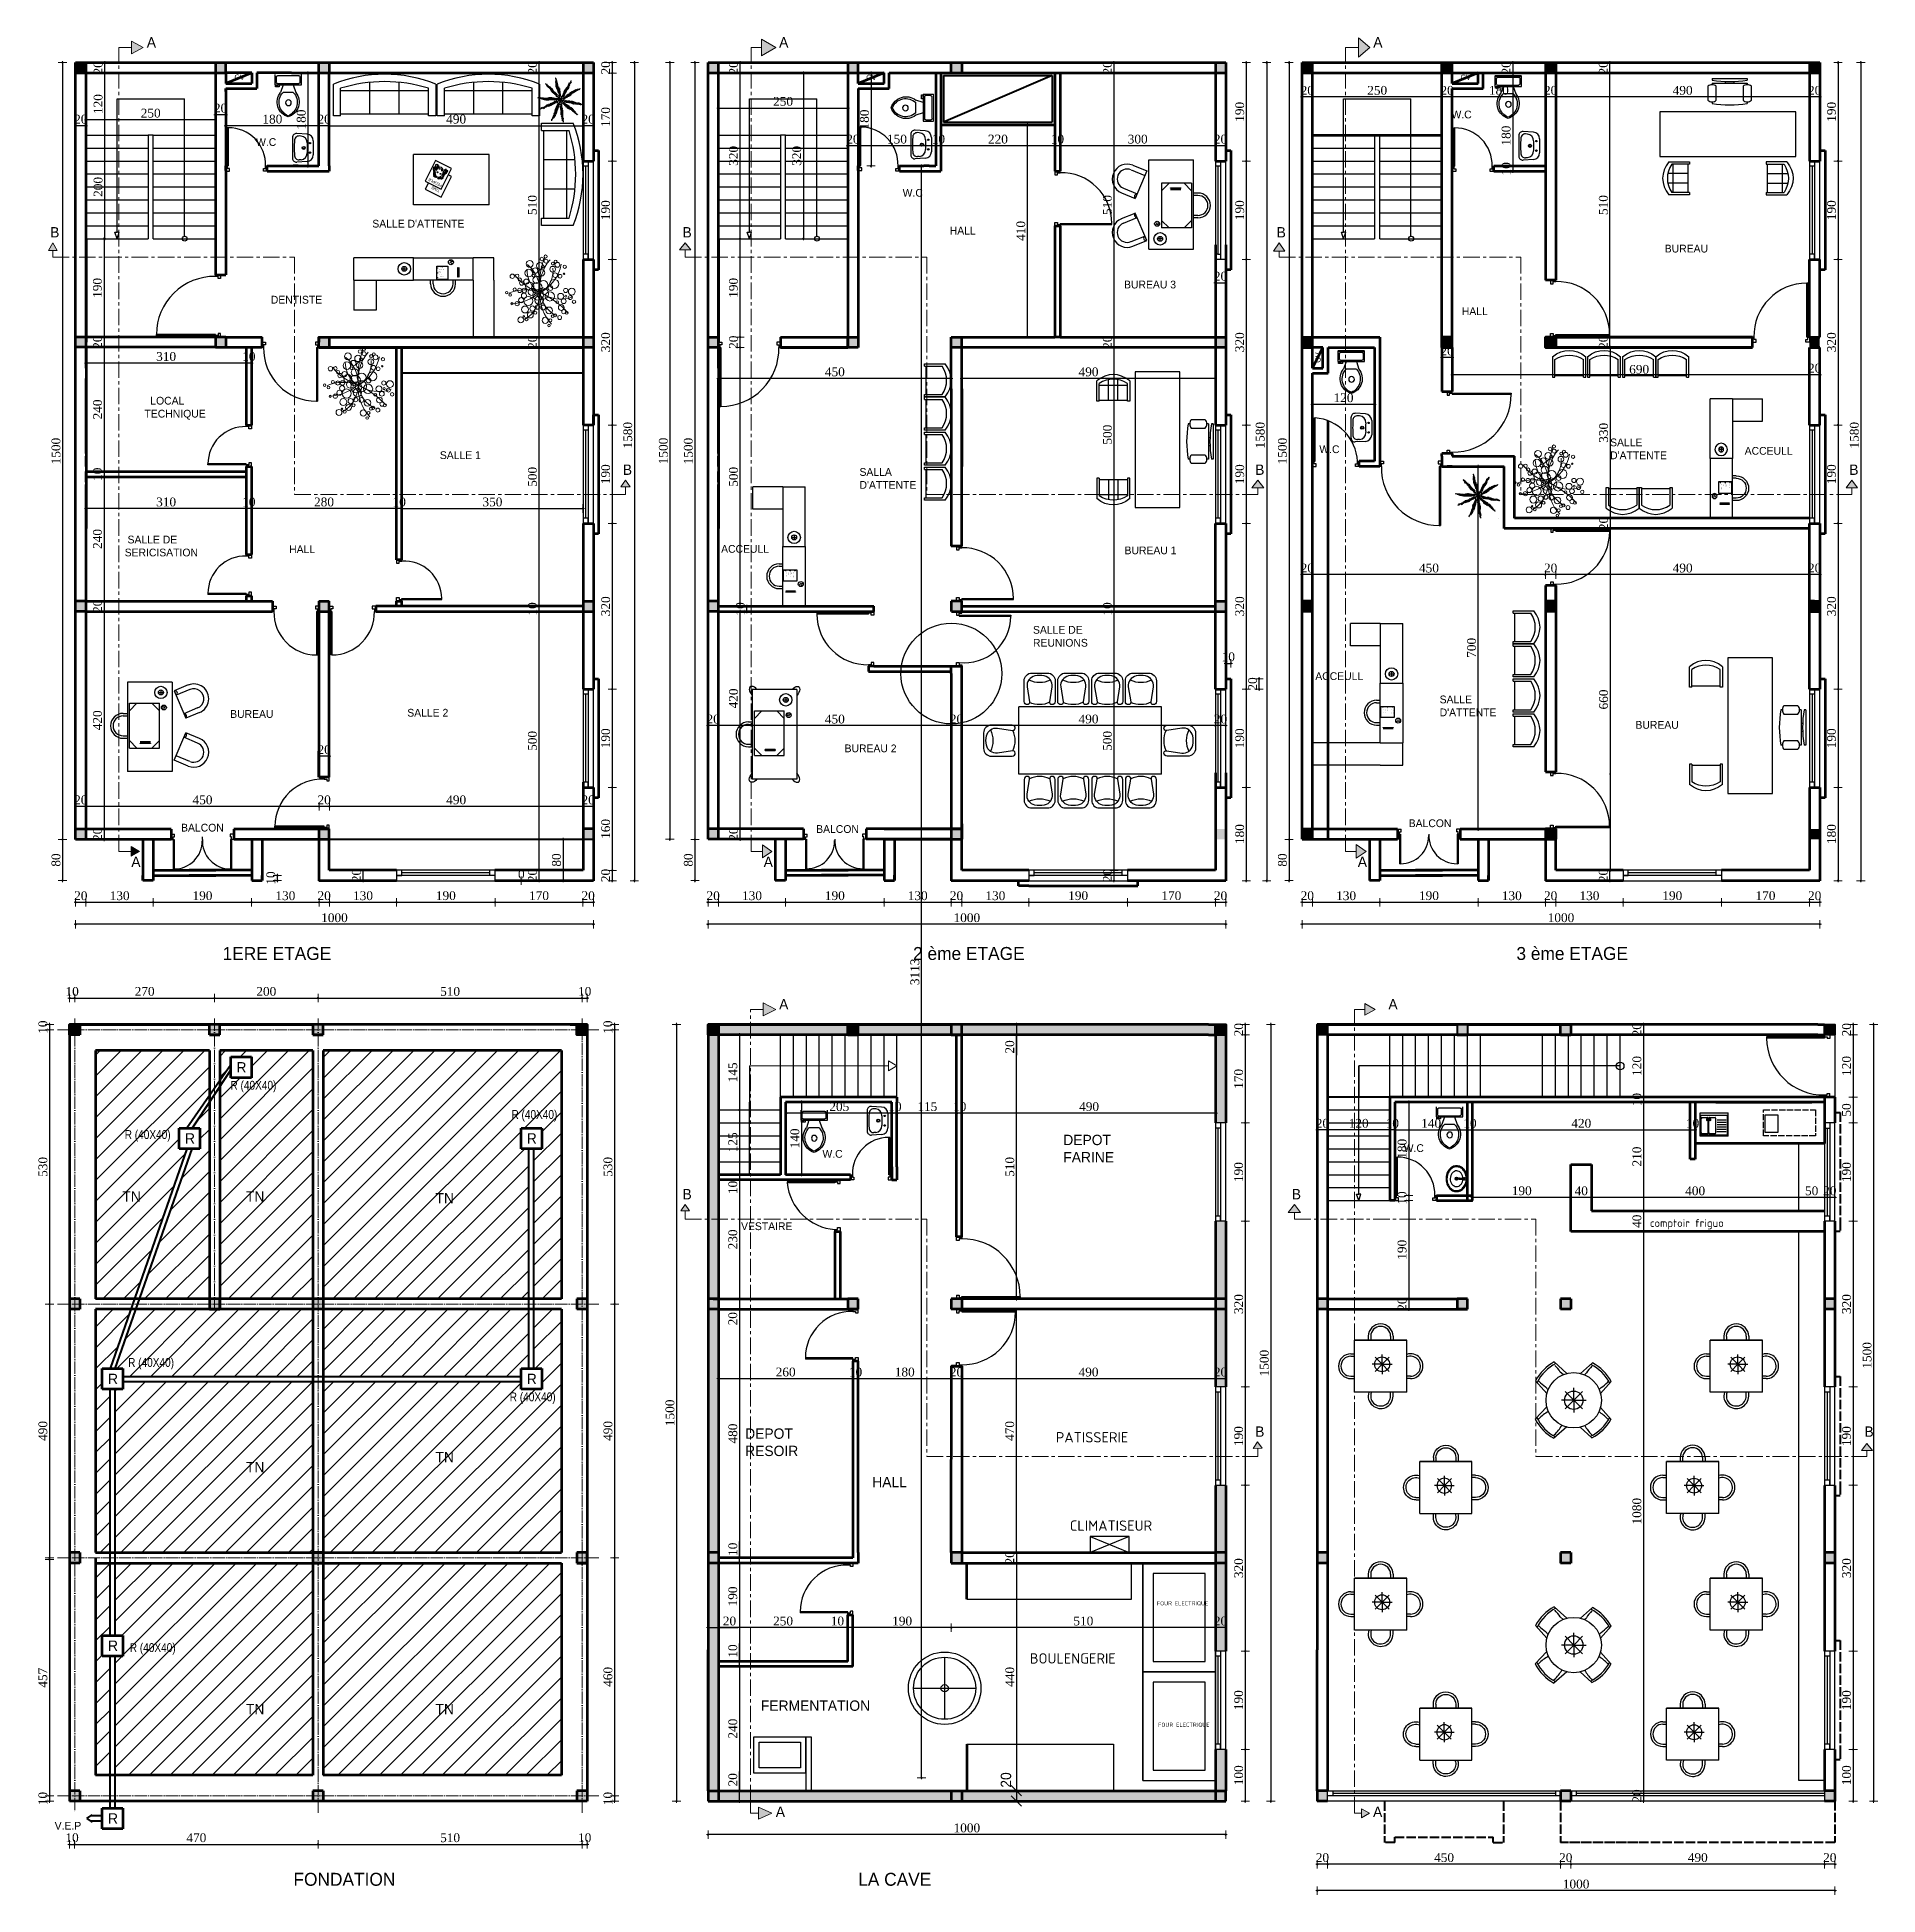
# Model space of a CAD drawing. Header units: millimetres. Extents: x -4146 to 23, y -2153 to 7365.
# Drawn here: x -4050 to -494, y -226 to 3362 of the extents above; entities that cross this region are included whole.
import ezdxf

# ---------------------------------------------------------------- set-up
doc = ezdxf.new("R2010")
doc.units = ezdxf.units.MM
for name, pattern in [('ACAD_ISO02W100', [15, 12, -3]), ('ACAD_ISO04W100', [30, 24, -3, 0, -3]), ('AXES', [50.8, 31.75, -6.35, 6.35, -6.35])]:
    doc.linetypes.add(name, pattern=pattern)
for name, color, linetype in [('9-BUITEN', 7, 'Continuous'), ('Calque8', 161, 'Continuous'), ('F-1', 1, 'Continuous'), ('F-2', 2, 'Continuous'), ('f-3', 3, 'Continuous'), ('fur', 9, 'Continuous'), ('FURNI', 4, 'Continuous'), ('MENUISERIE', 30, 'Continuous')]:
    doc.layers.add(name, color=color, linetype=linetype)
for name, color, linetype, lineweight in [('AXE', 4, 'ACAD_ISO04W100', 20), ('Calque1', 213, 'Continuous', 60), ('Calque4', 84, 'Continuous', 30), ('Calque9', 40, 'Continuous', 30), ('Cotation', 242, 'Continuous', 20), ('Dalle', 11, 'Continuous', 20), ('ecriture', 122, 'Continuous', 40), ('ESC', 111, 'Continuous', 40), ('escalier', 2, 'Continuous', 40), ('fin', 73, 'Continuous', 20), ('HA', 8, 'Continuous', 20), ('minuiserue', 3, 'Continuous', 30), ('MUR', 6, 'Continuous', 60), ('PORTE', 1, 'Continuous', 30)]:
    doc.layers.add(name, color=color, linetype=linetype, lineweight=lineweight)
doc.styles.add('cotation', font='times.ttf', dxfattribs={"height": 17})
doc.styles.add('Technic', font='ARIALN.TTF', dxfattribs={"height": 17})
doc.dimstyles.new('ech-100', dxfattribs={"dimtxt": 17, "dimasz": 0.02, "dimexe": 1.25, "dimexo": 0.625, "dimgap": 4, "dimtad": 1, "dimdec": 0, "dimtxsty": 'cotation', "dimblk": 'cotation', "dimcen": 2, "dimse1": 1, "dimse2": 1, "dimadec": 0, "dimazin": 0, "dimtfac": 1, "dimtdec": 0, "dimtix": 1, "dimtmove": 0, "dimatfit": 3, "dimldrblk": 'cotation', "dimfxl": 1.25, "dimtolj": 1, "dimarcsym": 0})
doc.dimstyles.new('ISO-25', dxfattribs={"dimtxt": 20, "dimasz": 20, "dimexe": 5, "dimexo": 5, "dimgap": 10, "dimtad": 1, "dimtxsty": 'Standard', "dimblk": 'OBLIQUE', "dimcen": 2.5, "dimadec": 0, "dimazin": 0, "dimtfac": 1, "dimtmove": 0, "dimatfit": 3, "dimldrblk": 'OBLIQUE', "dimfxl": 1, "dimarcsym": 0})

msp = doc.modelspace()

# ---------------------------------------------------------------- texts
at = {"layer": 'ecriture', "attachment_point": 1}
for s, width, gutter_width, insert, char_height in [('A', 194.01183, 12.5, (-3837.86, 3361.851), 20), ('A', 194.01183, 12.5, (-2616.413, 3361.851), 20), ('A', 194.01183, 12.5, (-1468.83, 3361.851), 20), ('{\\fVerdana|b0|i0|c0|p34;GV}', 0.54763, 125, (-3668.658, 3289.638), 10), ('{\\fVerdana|b0|i0|c0|p34;GV}', 0.54763, 125, (-2448.2, 3289.242), 10), ('{\\fVerdana|b0|i0|c0|p34;GV}', 0.54763, 125, (-1300.378, 3289.338), 10), ('{\\fVrinda|b0|i0|c0|p2;  W.C}', 130.42633, 12.5, (-1328.78, 3219.98), 15), ('{\\fVrinda|b0|i0|c0|p2;  W.C}', 130.42633, 12.5, (-3637.855, 3166.697), 15), ('{\\fVrinda|b0|i0|c0|p2;  W.C}', 130.42633, 12.5, (-2388.989, 3068.695), 15), ('B', 194.01183, 12.5, (-4024.502, 2994.979), 20), ('B', 194.01183, 12.5, (-4024.502, 2994.979), 20), ("{\\fVrinda|b0|i0|c0|p2;SALLE D'ATTENTE}", 207.86742, 12.5, (-3402.183, 3009.117), 15), ('B', 194.01183, 12.5, (-2803.054, 2994.979), 20), ('{\\fVrinda|b0|i0|c0|p2;HALL }', 130.42633, 12.5, (-2286.803, 2995.579), 15), ('B', 194.01183, 12.5, (-1655.472, 2994.979), 20), ('{\\fVrinda|b0|i0|c0|p2;BUREAU }', 130.42633, 12.5, (-905.735, 2960.978), 15), ('{\\fVrinda|b0|i0|c0|p2;BUREAU 3}', 130.42633, 12.5, (-1950.134, 2891.542), 15), ('{\\fVrinda|b0|i0|c0|p2;DENTISTE}', 130.42633, 12.5, (-3598.243, 2862.263), 15), ('{\\fVrinda|b0|i0|c0|p2;HALL }', 130.42633, 12.5, (-1297.731, 2839.92), 15), ('{\\fVrinda|b0|i0|c0|p2;  LOCAL TECHNIQUE}', 177.07704, 12.5, (-3842.233, 2667.178), 15), ("{\\fVrinda|b0|i0|c0|p2;SALLE D'ATTENTE}", 130.42633, 12.5, (-1011.289, 2586.663), 15), ('{\\fVrinda|b0|i0|c0|p2;SALLE 1}', 130.42633, 12.5, (-3271.746, 2562.013), 15), ('{\\fVrinda|b0|i0|c0|p2;  W.C}', 130.42633, 12.5, (-1584.099, 2573.455), 15), ('{\\fVrinda|b0|i0|c0|p2;ACCEULL}', 130.42633, 12.5, (-751.375, 2570.32), 15), ('B', 194.01183, 12.5, (-2918.355, 2536.4), 20), ('B', 194.01183, 12.5, (-2918.355, 2536.4), 20), ("{\\fVrinda|b0|i0|c0|p2;SALLA D'ATTENTE}", 130.42633, 12.5, (-2461.17, 2529.532), 15), ('B', 194.01183, 12.5, (-1696.907, 2536.4), 20), ('B', 194.01183, 12.5, (-549.325, 2536.4), 20), ('{\\fVrinda|b0|i0|c0|p2;   SALLE DE\\P  SERICISATION}', 177.07704, 12.5, (-3891.696, 2398.995), 15), ('{\\fVrinda|b0|i0|c0|p2;HALL}', 130.42633, 12.5, (-3562.82, 2380.226), 15), ('{\\fVrinda|b0|i0|c0|p2;ACCEULL}', 130.42633, 12.5, (-2728.415, 2380.97), 15), ('{\\fVrinda|b0|i0|c0|p2;BUREAU 1}', 130.42633, 12.5, (-1949.223, 2378.071), 15), ('{\\fVrinda|b0|i0|c0|p2;SALLE DE REUNIONS}', 130.42633, 12.5, (-2126.037, 2224.613), 15), ('{\\fVrinda|b0|i0|c0|p2;ACCEULL}', 130.42633, 12.5, (-1580.766, 2135.17), 15), ("{\\fVrinda|b0|i0|c0|p2;SALLE D'ATTENTE}", 130.42633, 12.5, (-1340.565, 2090.22), 15), ('{\\fVrinda|b0|i0|c0|p2;BUREAU}', 130.42633, 12.5, (-3676.731, 2062.084), 15), ('{\\fVrinda|b0|i0|c0|p2;SALLE 2}', 130.42633, 12.5, (-3334.719, 2064.508), 15), ('{\\fVrinda|b0|i0|c0|p2;BUREAU }', 130.42633, 12.5, (-962.317, 2041.071), 15), ('{\\fVrinda|b0|i0|c0|p2;BUREAU 2}', 130.42633, 12.5, (-2489.941, 1995.66), 15), ('{\\fVrinda|b0|i0|c0|p2;BALCON}', 130.42633, 12.5, (-3771.624, 1842.554), 15), ('{\\fVrinda|b0|i0|c0|p2;BALCON}', 130.42633, 12.5, (-2544.835, 1839.873), 15), ('{\\fVrinda|b0|i0|c0|p2;BALCON}', 130.42633, 12.5, (-1400.34, 1851.063), 15), ('A', 194.01183, 12.5, (-3867.721, 1779.095), 20), ('A', 194.01183, 12.5, (-2646.273, 1779.095), 20), ('A', 194.01183, 12.5, (-1498.691, 1779.095), 20), (' 1ERE ETAGE ', 481.96947, 12.5, (-3700.735, 1604.538), 25), (' 2 ème ETAGE ', 481.96947, 12.5, (-2366.998, 1604.538), 25), ('3 ème ETAGE ', 481.96947, 12.5, (-1192.296, 1604.538), 25), ('A', 194.01183, 12.5, (-2616.413, 1503.998), 20), ('A', 194.01183, 12.5, (-1439.574, 1503.998), 20), ('{\\fVrinda|b0|i0|c0|p2;R}', 19.48702, 12.5, (-3664.618, 1382.154), 20), ('{\\fVrinda|b0|i0|c0|p2;R}', 19.48702, 12.5, (-3764.057, 1244.865), 20), ('{\\fVrinda|b0|i0|c0|p2;R}', 19.48702, 12.5, (-3103.866, 1244.865), 20), ('{\\fVrinda|b0|i0|c0|p2;  W.C}', 130.42633, 12.5, (-1421.141, 1223.615), 15), ('{\\fVrinda|b0|i0|c0|p2;  W.C}', 130.42633, 12.5, (-2543.888, 1212.493), 15), ('TN', 166.73816, 12.5, (-3885.071, 1132.822), 20), ('TN', 166.73816, 12.5, (-3646.358, 1132.822), 20), ('TN', 166.73816, 12.5, (-3280.188, 1129.157), 20), ('B', 194.01183, 12.5, (-2803.054, 1137.127), 20), ('B', 194.01183, 12.5, (-1626.216, 1137.127), 20), ('{\\fVrinda|b0|i0|c0|p2;R}', 19.48702, 12.5, (-3912.731, 780.359), 20), ('{\\fVrinda|b0|i0|c0|p2;R}', 19.48702, 12.5, (-3103.866, 780.359), 20), ('B', 194.01183, 12.5, (-1696.907, 678.547), 20), ('B', 194.01183, 12.5, (-520.069, 678.547), 20), ('TN', 166.73816, 12.5, (-3646.358, 610.11), 20), ('TN', 166.73816, 12.5, (-3280.188, 629.313), 20), ('{\\fVrinda|b0|i0|c0|p2;R}', 19.48702, 12.5, (-3912.731, 265.035), 20), ('TN', 166.73816, 12.5, (-3646.358, 142.537), 20), ('TN', 166.73816, 12.5, (-3280.188, 142.537), 20), ('{\\fVrinda|b0|i0|c0|p2;R}', 19.48702, 12.5, (-3912.731, -68.634), 20), ('A', 194.01183, 12.5, (-2622.93, -55.794), 20), ('A', 194.01183, 12.5, (-1469.171, -55.794), 20), ('{\\fVrinda|b0|i0|c0|p2;V.E.P}', 19.48702, 12.5, (-4015.744, -85.291), 15), ('FONDATION', 481.96947, 12.5, (-3554.582, -183.642), 25), ('LA CAVE', 481.96947, 12.5, (-2463.73, -183.642), 25)]:
    msp.add_mtext_dynamic_manual_height_columns(s, width=width, gutter_width=gutter_width, heights=[0], dxfattribs=dict(at, insert=insert, char_height=char_height))
at = {"layer": 'ecriture', "insert": (-1580.668, 2733.017), "char_height": 10, "attachment_point": 1, "rotation": 90}
msp.add_mtext_dynamic_manual_height_columns('{\\fVerdana|b0|i0|c0|p34;GV}', width=0.54763, gutter_width=125, heights=[0], dxfattribs=at)
at = {"layer": 'ecriture', "lineweight": 30, "attachment_point": 1}
for s, insert, char_height, width in [('DEPOT FARINE', (-2067.576, 1241.894), 20, 130.51064), ('{\\fISOCPEUR|b0|i0|c0|p34;comptoir friguo}', (-934.529, 1078.896), 15, 146.67361), ('VESTAIRE', (-2689.949, 1072.721), 15, 130.51064), ('DEPOT RESOIR', (-2682.029, 674.66), 20, 130.51064), ('{\\fISOCPEUR|b0|i0|c0|p34;PATISSERIE}', (-2081.993, 667.54), 20, 130.51064), ('HALL', (-2436.542, 581.116), 20, 130.51064), ('{\\fISOCPEUR|b0|i0|c0|p34;CLIMATISEUR}', (-2054.789, 496.93), 20, 130.51064), ('{\\fISOCPEUR|b0|i0|c0|p34;FOUR ELECTRIQUE}', (-1886.75, 340.997), 8, 130.51064), ('{\\fISOCPEUR|b0|i0|c0|p34;BOULENGERIE}', (-2132.361, 240.535), 20, 130.51064), ('FERMENTATION', (-2651.633, 149.267), 20, 130.51064), ('{\\fISOCPEUR|b0|i0|c0|p34;FOUR ELECTRIQUE}', (-1884.315, 106.285), 8, 130.51064)]:
    msp.add_mtext(s, dxfattribs=dict(at, insert=insert, char_height=char_height, width=width))
at = {"layer": 'F-2'}
for s, rotation, p in [('PEOPLE', 153.478418, (-3266.553, 3076.781)), ('TIME', 153, (-3271.15, 3066.627))]:
    msp.add_text(s, height=5.3109, rotation=rotation, dxfattribs=at).set_placement(p)
at = {"layer": 'HA', "char_height": 17, "attachment_point": 1, "style": 'Technic'}
for insert in [(-3676.231, 1345.922), (-3133.543, 1289.6), (-3880.5, 1250.784), (-3873.963, 810.626), (-3136.794, 744.127), (-3870.745, 259.866)]:
    msp.add_mtext_dynamic_manual_height_columns('R (40X40)', width=92.71359, gutter_width=12.5, heights=[0], dxfattribs=dict(at, insert=insert))

# ---------------------------------------------------------------- blocks, each defined once
blk = doc.blocks.new('cotation')
at = {"layer": 'Cotation'}
h = blk.add_hatch(color=256, dxfattribs=at)
h.paths.add_polyline_path([(57.15, 0), (62.15, 0, 0.414213562), (0, 62.15), (0, 57.15, -0.414213562)])
h.paths.add_polyline_path([(0, -57.15), (0, -62.15, 0.414213562), (62.15, 0), (57.15, 0, -0.414213562)])
h.paths.add_polyline_path([(0, -62.15), (0, -57.15, -0.414213562), (-57.15, 0), (-62.15, 0, 0.414213562)])
h.paths.add_polyline_path([(0, 57.15), (0, 62.15, 0.414213562), (-62.15, 0), (-57.15, 0, -0.414213562)])
for p, q in [((-152.4, 0), (152.4, 0)), ((0, 406.4), (0, -406.4))]:
    blk.add_line(p, q, dxfattribs=at)
for radius, start, end in [(62.15, 0, 180), (62.15, 180, 0), (57.15, 0, 180), (57.15, 180, 0)]:
    blk.add_arc((0, 0), radius, start, end, dxfattribs=at)
blk = doc.blocks.new('*D14')
at = {"layer": 'Defpoints', "color": 0}
for p in [(-1753.8, 1454.8), (-1753.8, 1434.8), (-1716.1, 1434.8)]:
    blk.add_point(p, dxfattribs=at)
at = {"layer": 'HA', "color": 0, "lineweight": -2}
blk.add_line((-1716.1, 1454.8), (-1716.1, 1434.8), dxfattribs=at)
at = {"layer": 'HA', "color": 0, "lineweight": -2, "xscale": 0.02, "yscale": 0.02, "zscale": 0.02}
for p, rotation in [((-1716.1, 1454.8), 90), ((-1716.1, 1434.8), 270)]:
    blk.add_blockref('cotation', p, dxfattribs=dict(at, rotation=rotation))
at = {"layer": 'HA', "color": 0, "insert": (-1728.7, 1444.8), "char_height": 17, "attachment_point": 5, "rotation": 90, "style": 'cotation'}
blk.add_mtext('\\A1;20', dxfattribs=at)
blk = doc.blocks.new('*D15')
at = {"layer": 'Defpoints', "color": 0}
for p in [(-1753.8, 1434.8), (-1753.8, 1264.8), (-1716.1, 1264.8)]:
    blk.add_point(p, dxfattribs=at)
at = {"layer": 'HA', "color": 0, "lineweight": -2}
blk.add_line((-1716.1, 1434.8), (-1716.1, 1264.8), dxfattribs=at)
at = {"layer": 'HA', "color": 0, "lineweight": -2, "xscale": 0.02, "yscale": 0.02, "zscale": 0.02}
for p, rotation in [((-1716.1, 1434.8), 90), ((-1716.1, 1264.8), 270)]:
    blk.add_blockref('cotation', p, dxfattribs=dict(at, rotation=rotation))
at = {"layer": 'HA', "color": 0, "insert": (-1728.8, 1349.8), "char_height": 17, "attachment_point": 5, "rotation": 90, "style": 'cotation'}
blk.add_mtext('\\A1;170', dxfattribs=at)
blk = doc.blocks.new('*D16')
at = {"layer": 'Defpoints', "color": 0}
for p in [(-1753.8, 1264.8), (-1753.8, 1074.8), (-1716.1, 1074.8)]:
    blk.add_point(p, dxfattribs=at)
at = {"layer": 'HA', "color": 0, "lineweight": -2}
blk.add_line((-1716.1, 1264.8), (-1716.1, 1074.8), dxfattribs=at)
at = {"layer": 'HA', "color": 0, "lineweight": -2, "xscale": 0.02, "yscale": 0.02, "zscale": 0.02}
for p, rotation in [((-1716.1, 1264.8), 90), ((-1716.1, 1074.8), 270)]:
    blk.add_blockref('cotation', p, dxfattribs=dict(at, rotation=rotation))
at = {"layer": 'HA', "color": 0, "insert": (-1728.8, 1169.8), "char_height": 17, "attachment_point": 5, "rotation": 90, "style": 'cotation'}
blk.add_mtext('\\A1;190', dxfattribs=at)
blk = doc.blocks.new('*D17')
at = {"layer": 'Defpoints', "color": 0}
for p in [(-1753.8, 1074.8), (-1753.8, 754.8), (-1716.1, 754.8)]:
    blk.add_point(p, dxfattribs=at)
at = {"layer": 'HA', "color": 0, "lineweight": -2}
blk.add_line((-1716.1, 1074.8), (-1716.1, 754.8), dxfattribs=at)
at = {"layer": 'HA', "color": 0, "lineweight": -2, "xscale": 0.02, "yscale": 0.02, "zscale": 0.02}
for p, rotation in [((-1716.1, 1074.8), 90), ((-1716.1, 754.8), 270)]:
    blk.add_blockref('cotation', p, dxfattribs=dict(at, rotation=rotation))
at = {"layer": 'HA', "color": 0, "insert": (-1728.7, 914.8), "char_height": 17, "attachment_point": 5, "rotation": 90, "style": 'cotation'}
blk.add_mtext('\\A1;320', dxfattribs=at)
blk = doc.blocks.new('*D18')
at = {"layer": 'Defpoints', "color": 0}
for p in [(-1753.8, 754.8), (-1753.8, 564.8), (-1716.1, 564.8)]:
    blk.add_point(p, dxfattribs=at)
at = {"layer": 'HA', "color": 0, "lineweight": -2}
blk.add_line((-1716.1, 754.8), (-1716.1, 564.8), dxfattribs=at)
at = {"layer": 'HA', "color": 0, "lineweight": -2, "xscale": 0.02, "yscale": 0.02, "zscale": 0.02}
for p, rotation in [((-1716.1, 754.8), 90), ((-1716.1, 564.8), 270)]:
    blk.add_blockref('cotation', p, dxfattribs=dict(at, rotation=rotation))
at = {"layer": 'HA', "color": 0, "insert": (-1728.8, 659.8), "char_height": 17, "attachment_point": 5, "rotation": 90, "style": 'cotation'}
blk.add_mtext('\\A1;190', dxfattribs=at)
blk = doc.blocks.new('*D19')
at = {"layer": 'Defpoints', "color": 0}
for p in [(-1753.8, 564.8), (-1753.8, 244.8), (-1716.1, 244.8)]:
    blk.add_point(p, dxfattribs=at)
at = {"layer": 'HA', "color": 0, "lineweight": -2}
blk.add_line((-1716.1, 564.8), (-1716.1, 244.8), dxfattribs=at)
at = {"layer": 'HA', "color": 0, "lineweight": -2, "xscale": 0.02, "yscale": 0.02, "zscale": 0.02}
for p, rotation in [((-1716.1, 564.8), 90), ((-1716.1, 244.8), 270)]:
    blk.add_blockref('cotation', p, dxfattribs=dict(at, rotation=rotation))
at = {"layer": 'HA', "color": 0, "insert": (-1728.7, 404.8), "char_height": 17, "attachment_point": 5, "rotation": 90, "style": 'cotation'}
blk.add_mtext('\\A1;320', dxfattribs=at)
blk = doc.blocks.new('*D20')
at = {"layer": 'Defpoints', "color": 0}
for p in [(-1753.8, 244.8), (-1753.8, 54.8), (-1716.1, 54.8)]:
    blk.add_point(p, dxfattribs=at)
at = {"layer": 'HA', "color": 0, "lineweight": -2}
blk.add_line((-1716.1, 244.8), (-1716.1, 54.8), dxfattribs=at)
at = {"layer": 'HA', "color": 0, "lineweight": -2, "xscale": 0.02, "yscale": 0.02, "zscale": 0.02}
for p, rotation in [((-1716.1, 244.8), 90), ((-1716.1, 54.8), 270)]:
    blk.add_blockref('cotation', p, dxfattribs=dict(at, rotation=rotation))
at = {"layer": 'HA', "color": 0, "insert": (-1728.8, 149.8), "char_height": 17, "attachment_point": 5, "rotation": 90, "style": 'cotation'}
blk.add_mtext('\\A1;190', dxfattribs=at)
blk = doc.blocks.new('*D21')
at = {"layer": 'Defpoints', "color": 0}
for p in [(-1753.8, 54.8), (-1753.8, -45.2), (-1716.1, -45.2)]:
    blk.add_point(p, dxfattribs=at)
at = {"layer": 'HA', "color": 0, "lineweight": -2}
blk.add_line((-1716.1, 54.8), (-1716.1, -45.2), dxfattribs=at)
at = {"layer": 'HA', "color": 0, "lineweight": -2, "xscale": 0.02, "yscale": 0.02, "zscale": 0.02}
for p, rotation in [((-1716.1, 54.8), 90), ((-1716.1, -45.2), 270)]:
    blk.add_blockref('cotation', p, dxfattribs=dict(at, rotation=rotation))
at = {"layer": 'HA', "color": 0, "insert": (-1728.7, 4.8), "char_height": 17, "attachment_point": 5, "rotation": 90, "style": 'cotation'}
blk.add_mtext('\\A1;100', dxfattribs=at)
blk = doc.blocks.new('*D22')
at = {"layer": 'Defpoints', "color": 0}
for p in [(-1753.8, 1454.8), (-1753.8, -45.2), (-1666.6, -45.2)]:
    blk.add_point(p, dxfattribs=at)
at = {"layer": 'HA', "color": 0, "lineweight": -2}
blk.add_line((-1666.6, 1454.8), (-1666.6, -45.2), dxfattribs=at)
at = {"layer": 'HA', "color": 0, "lineweight": -2, "xscale": 0.02, "yscale": 0.02, "zscale": 0.02}
for p, rotation in [((-1666.6, 1454.8), 90), ((-1666.6, -45.2), 270)]:
    blk.add_blockref('cotation', p, dxfattribs=dict(at, rotation=rotation))
at = {"layer": 'HA', "color": 0, "insert": (-1679.3, 800.9), "char_height": 17, "attachment_point": 5, "rotation": 90, "style": 'cotation'}
blk.add_mtext('\\A1;1500', dxfattribs=at)
blk = doc.blocks.new('*D23')
at = {"layer": 'Defpoints', "color": 0}
for p in [(-1773.8, 329.8), (-1753.8, 329.8), (-1773.8, 289.9)]:
    blk.add_point(p, dxfattribs=at)
at = {"layer": 'HA', "color": 0, "lineweight": -2}
for p, q in [((-1773.8, 289.9), (-1773.8, 289.9)), ((-1753.8, 289.9), (-1773.8, 289.9)), ((-1753.8, 289.9), (-1753.8, 289.9))]:
    blk.add_line(p, q, dxfattribs=at)
at = {"layer": 'HA', "color": 0, "lineweight": -2, "xscale": 0.02, "yscale": 0.02, "zscale": 0.02}
blk.add_blockref('cotation', (-1773.8, 289.9), dxfattribs=at)
at = {"layer": 'HA', "color": 0, "lineweight": -2, "xscale": 0.02, "yscale": 0.02, "zscale": 0.02, "rotation": 180}
blk.add_blockref('cotation', (-1753.8, 289.9), dxfattribs=at)
at = {"layer": 'HA', "color": 0, "insert": (-1763.8, 302.6), "char_height": 17, "attachment_point": 5, "style": 'cotation'}
blk.add_mtext('\\A1;20', dxfattribs=at)
blk = doc.blocks.new('*D24')
at = {"layer": 'Defpoints', "color": 0}
for p in [(-2283.8, 414.8), (-1773.8, 329.8), (-2283.8, 289.9)]:
    blk.add_point(p, dxfattribs=at)
at = {"layer": 'HA', "color": 0, "lineweight": -2}
blk.add_line((-1773.8, 289.9), (-2283.8, 289.9), dxfattribs=at)
at = {"layer": 'HA', "color": 0, "lineweight": -2, "xscale": 0.02, "yscale": 0.02, "zscale": 0.02, "rotation": 180}
blk.add_blockref('cotation', (-2283.8, 289.9), dxfattribs=at)
at = {"layer": 'HA', "color": 0, "lineweight": -2, "xscale": 0.02, "yscale": 0.02, "zscale": 0.02}
blk.add_blockref('cotation', (-1773.8, 289.9), dxfattribs=at)
at = {"layer": 'HA', "color": 0, "insert": (-2028.8, 302.6), "char_height": 17, "attachment_point": 5, "style": 'cotation'}
blk.add_mtext('\\A1;510', dxfattribs=at)
blk = doc.blocks.new('*D25')
at = {"layer": 'Defpoints', "color": 0}
for p in [(-2283.8, 414.8), (-2473.8, 314.8), (-2473.8, 289.9)]:
    blk.add_point(p, dxfattribs=at)
at = {"layer": 'HA', "color": 0, "lineweight": -2}
blk.add_line((-2283.8, 289.9), (-2473.8, 289.9), dxfattribs=at)
at = {"layer": 'HA', "color": 0, "lineweight": -2, "xscale": 0.02, "yscale": 0.02, "zscale": 0.02, "rotation": 180}
blk.add_blockref('cotation', (-2473.8, 289.9), dxfattribs=at)
at = {"layer": 'HA', "color": 0, "lineweight": -2, "xscale": 0.02, "yscale": 0.02, "zscale": 0.02}
blk.add_blockref('cotation', (-2283.8, 289.9), dxfattribs=at)
at = {"layer": 'HA', "color": 0, "insert": (-2378.8, 302.6), "char_height": 17, "attachment_point": 5, "style": 'cotation'}
blk.add_mtext('\\A1;190', dxfattribs=at)
blk = doc.blocks.new('*D26')
at = {"layer": 'Defpoints', "color": 0}
for p in [(-2483.8, 308.6), (-2483.8, 289.9), (-2473.8, 314.8)]:
    blk.add_point(p, dxfattribs=at)
at = {"layer": 'HA', "color": 0, "lineweight": -2}
for p, q in [((-2483.8, 289.9), (-2518.4, 289.9)), ((-2473.8, 289.9), (-2483.8, 289.9))]:
    blk.add_line(p, q, dxfattribs=at)
at = {"layer": 'HA', "color": 0, "lineweight": -2, "xscale": 0.02, "yscale": 0.02, "zscale": 0.02, "rotation": 180}
blk.add_blockref('cotation', (-2483.8, 289.9), dxfattribs=at)
at = {"layer": 'HA', "color": 0, "lineweight": -2, "xscale": 0.02, "yscale": 0.02, "zscale": 0.02}
blk.add_blockref('cotation', (-2473.8, 289.9), dxfattribs=at)
at = {"layer": 'HA', "color": 0, "insert": (-2503.8, 302.6), "char_height": 17, "attachment_point": 5, "style": 'cotation'}
blk.add_mtext('\\A1;10', dxfattribs=at)
blk = doc.blocks.new('*D27')
at = {"layer": 'Defpoints', "color": 0}
for p in [(-2733.8, 289.9), (-2733.8, 289.9), (-2483.8, 308.6)]:
    blk.add_point(p, dxfattribs=at)
at = {"layer": 'HA', "color": 0, "lineweight": -2}
blk.add_line((-2483.8, 289.9), (-2733.8, 289.9), dxfattribs=at)
at = {"layer": 'HA', "color": 0, "lineweight": -2, "xscale": 0.02, "yscale": 0.02, "zscale": 0.02, "rotation": 180}
blk.add_blockref('cotation', (-2733.8, 289.9), dxfattribs=at)
at = {"layer": 'HA', "color": 0, "lineweight": -2, "xscale": 0.02, "yscale": 0.02, "zscale": 0.02}
blk.add_blockref('cotation', (-2483.8, 289.9), dxfattribs=at)
at = {"layer": 'HA', "color": 0, "insert": (-2608.8, 302.6), "char_height": 17, "attachment_point": 5, "style": 'cotation'}
blk.add_mtext('\\A1;250', dxfattribs=at)
blk = doc.blocks.new('*D28')
at = {"layer": 'Defpoints', "color": 0}
for p in [(-2753.8, 289.9), (-2753.8, 289.9), (-2733.8, 289.9)]:
    blk.add_point(p, dxfattribs=at)
at = {"layer": 'HA', "color": 0, "lineweight": -2}
for p, q in [((-2753.8, 289.9), (-2733.8, 289.9)), ((-2733.8, 289.9), (-2696.5, 289.9))]:
    blk.add_line(p, q, dxfattribs=at)
at = {"layer": 'HA', "color": 0, "lineweight": -2, "xscale": 0.02, "yscale": 0.02, "zscale": 0.02, "rotation": 180}
blk.add_blockref('cotation', (-2753.8, 289.9), dxfattribs=at)
at = {"layer": 'HA', "color": 0, "lineweight": -2, "xscale": 0.02, "yscale": 0.02, "zscale": 0.02}
blk.add_blockref('cotation', (-2733.8, 289.9), dxfattribs=at)
at = {"layer": 'HA', "color": 0, "insert": (-2712.3, 302.6), "char_height": 17, "attachment_point": 5, "style": 'cotation'}
blk.add_mtext('\\A1;20', dxfattribs=at)
blk = doc.blocks.new('*D29')
at = {"layer": 'Defpoints', "color": 0}
for p in [(-2696, 1434.8), (-2693.2, 1289.8), (-2693.2, 1289.8)]:
    blk.add_point(p, dxfattribs=at)
at = {"layer": 'HA', "color": 0, "lineweight": -2}
blk.add_line((-2693.2, 1434.8), (-2693.2, 1289.8), dxfattribs=at)
at = {"layer": 'HA', "color": 0, "lineweight": -2, "xscale": 0.02, "yscale": 0.02, "zscale": 0.02}
for p, rotation in [((-2693.2, 1434.8), 90), ((-2693.2, 1289.8), 270)]:
    blk.add_blockref('cotation', p, dxfattribs=dict(at, rotation=rotation))
at = {"layer": 'HA', "color": 0, "insert": (-2705.8, 1362.3), "char_height": 17, "attachment_point": 5, "rotation": 90, "style": 'cotation'}
blk.add_mtext('\\A1;145', dxfattribs=at)
blk = doc.blocks.new('*D30')
at = {"layer": 'Defpoints', "color": 0}
for p in [(-2693.2, 1289.8), (-2693.2, 1164.8), (-2693.2, 1164.8)]:
    blk.add_point(p, dxfattribs=at)
at = {"layer": 'HA', "color": 0, "lineweight": -2}
blk.add_line((-2693.2, 1289.8), (-2693.2, 1164.8), dxfattribs=at)
at = {"layer": 'HA', "color": 0, "lineweight": -2, "xscale": 0.02, "yscale": 0.02, "zscale": 0.02}
for p, rotation in [((-2693.2, 1289.8), 90), ((-2693.2, 1164.8), 270)]:
    blk.add_blockref('cotation', p, dxfattribs=dict(at, rotation=rotation))
at = {"layer": 'HA', "color": 0, "insert": (-2705.8, 1227.3), "char_height": 17, "attachment_point": 5, "rotation": 90, "style": 'cotation'}
blk.add_mtext('\\A1;125', dxfattribs=at)
blk = doc.blocks.new('*D31')
at = {"layer": 'Defpoints', "color": 0}
for p in [(-2693.2, 1164.8), (-2693.2, 1154.8), (-2693.2, 1154.8)]:
    blk.add_point(p, dxfattribs=at)
at = {"layer": 'HA', "color": 0, "lineweight": -2}
for p, q in [((-2693.2, 1164.8), (-2693.2, 1154.8)), ((-2693.2, 1154.8), (-2693.2, 1125.5))]:
    blk.add_line(p, q, dxfattribs=at)
at = {"layer": 'HA', "color": 0, "lineweight": -2, "xscale": 0.02, "yscale": 0.02, "zscale": 0.02}
for p, rotation in [((-2693.2, 1164.8), 90), ((-2693.2, 1154.8), 270)]:
    blk.add_blockref('cotation', p, dxfattribs=dict(at, rotation=rotation))
at = {"layer": 'HA', "color": 0, "insert": (-2705.8, 1140.1), "char_height": 17, "attachment_point": 5, "rotation": 90, "style": 'cotation'}
blk.add_mtext('\\A1;10', dxfattribs=at)
blk = doc.blocks.new('*D32')
at = {"layer": 'Defpoints', "color": 0}
for p in [(-2693.2, 1154.8), (-2693.2, 924.8), (-2693.2, 924.8)]:
    blk.add_point(p, dxfattribs=at)
at = {"layer": 'HA', "color": 0, "lineweight": -2}
blk.add_line((-2693.2, 1154.8), (-2693.2, 924.8), dxfattribs=at)
at = {"layer": 'HA', "color": 0, "lineweight": -2, "xscale": 0.02, "yscale": 0.02, "zscale": 0.02}
for p, rotation in [((-2693.2, 1154.8), 90), ((-2693.2, 924.8), 270)]:
    blk.add_blockref('cotation', p, dxfattribs=dict(at, rotation=rotation))
at = {"layer": 'HA', "color": 0, "insert": (-2705.8, 1039.8), "char_height": 17, "attachment_point": 5, "rotation": 90, "style": 'cotation'}
blk.add_mtext('\\A1;230', dxfattribs=at)
blk = doc.blocks.new('*D33')
at = {"layer": 'Defpoints', "color": 0}
for p in [(-2693.2, 924.8), (-2693.2, 904.8), (-2693.2, 904.8)]:
    blk.add_point(p, dxfattribs=at)
at = {"layer": 'HA', "color": 0, "lineweight": -2}
for p, q in [((-2693.2, 924.8), (-2693.2, 904.8)), ((-2693.2, 904.8), (-2693.2, 870.8))]:
    blk.add_line(p, q, dxfattribs=at)
at = {"layer": 'HA', "color": 0, "lineweight": -2, "xscale": 0.02, "yscale": 0.02, "zscale": 0.02}
for p, rotation in [((-2693.2, 924.8), 90), ((-2693.2, 904.8), 270)]:
    blk.add_blockref('cotation', p, dxfattribs=dict(at, rotation=rotation))
at = {"layer": 'HA', "color": 0, "insert": (-2705.8, 886.6), "char_height": 17, "attachment_point": 5, "rotation": 90, "style": 'cotation'}
blk.add_mtext('\\A1;20', dxfattribs=at)
blk = doc.blocks.new('*D34')
at = {"layer": 'Defpoints', "color": 0}
for p in [(-2693.2, 904.8), (-2693.2, 424.8), (-2693.2, 424.8)]:
    blk.add_point(p, dxfattribs=at)
at = {"layer": 'HA', "color": 0, "lineweight": -2}
blk.add_line((-2693.2, 904.8), (-2693.2, 424.8), dxfattribs=at)
at = {"layer": 'HA', "color": 0, "lineweight": -2, "xscale": 0.02, "yscale": 0.02, "zscale": 0.02}
for p, rotation in [((-2693.2, 904.8), 90), ((-2693.2, 424.8), 270)]:
    blk.add_blockref('cotation', p, dxfattribs=dict(at, rotation=rotation))
at = {"layer": 'HA', "color": 0, "insert": (-2705.8, 664.8), "char_height": 17, "attachment_point": 5, "rotation": 90, "style": 'cotation'}
blk.add_mtext('\\A1;480', dxfattribs=at)
blk = doc.blocks.new('*D35')
at = {"layer": 'Defpoints', "color": 0}
for p in [(-2693.2, 424.8), (-2693.2, 414.8), (-2693.2, 414.8)]:
    blk.add_point(p, dxfattribs=at)
at = {"layer": 'HA', "color": 0, "lineweight": -2}
for p, q in [((-2693.2, 424.8), (-2693.2, 456)), ((-2693.2, 414.8), (-2693.2, 424.8))]:
    blk.add_line(p, q, dxfattribs=at)
at = {"layer": 'HA', "color": 0, "lineweight": -2, "xscale": 0.02, "yscale": 0.02, "zscale": 0.02}
for p, rotation in [((-2693.2, 424.8), 90), ((-2693.2, 414.8), 270)]:
    blk.add_blockref('cotation', p, dxfattribs=dict(at, rotation=rotation))
at = {"layer": 'HA', "color": 0, "insert": (-2705.8, 441.3), "char_height": 17, "attachment_point": 5, "rotation": 90, "style": 'cotation'}
blk.add_mtext('\\A1;10', dxfattribs=at)
blk = doc.blocks.new('*D36')
at = {"layer": 'Defpoints', "color": 0}
for p in [(-2693.2, 414.8), (-2693.2, 224.8), (-2693.2, 224.8)]:
    blk.add_point(p, dxfattribs=at)
at = {"layer": 'HA', "color": 0, "lineweight": -2}
blk.add_line((-2693.2, 414.8), (-2693.2, 224.8), dxfattribs=at)
at = {"layer": 'HA', "color": 0, "lineweight": -2, "xscale": 0.02, "yscale": 0.02, "zscale": 0.02}
for p, rotation in [((-2693.2, 414.8), 90), ((-2693.2, 224.8), 270)]:
    blk.add_blockref('cotation', p, dxfattribs=dict(at, rotation=rotation))
at = {"layer": 'HA', "color": 0, "insert": (-2705.9, 350.2), "char_height": 17, "attachment_point": 5, "rotation": 90, "style": 'cotation'}
blk.add_mtext('\\A1;190', dxfattribs=at)
blk = doc.blocks.new('*D37')
at = {"layer": 'Defpoints', "color": 0}
for p in [(-2693.2, 224.8), (-2693.2, 214.8), (-2693.2, 214.8)]:
    blk.add_point(p, dxfattribs=at)
at = {"layer": 'HA', "color": 0, "lineweight": -2}
for p, q in [((-2693.2, 224.8), (-2693.2, 259.4)), ((-2693.2, 214.8), (-2693.2, 224.8))]:
    blk.add_line(p, q, dxfattribs=at)
at = {"layer": 'HA', "color": 0, "lineweight": -2, "xscale": 0.02, "yscale": 0.02, "zscale": 0.02}
for p, rotation in [((-2693.2, 224.8), 90), ((-2693.2, 214.8), 270)]:
    blk.add_blockref('cotation', p, dxfattribs=dict(at, rotation=rotation))
at = {"layer": 'HA', "color": 0, "insert": (-2705.8, 244.8), "char_height": 17, "attachment_point": 5, "rotation": 90, "style": 'cotation'}
blk.add_mtext('\\A1;10', dxfattribs=at)
blk = doc.blocks.new('*D38')
at = {"layer": 'Defpoints', "color": 0}
for p in [(-2693.2, -25.1), (-2693.2, -45.1), (-2693.2, -45.1)]:
    blk.add_point(p, dxfattribs=at)
at = {"layer": 'HA', "color": 0, "lineweight": -2}
for p, q in [((-2693.2, -25.1), (-2693.2, 11.9)), ((-2693.2, -45), (-2693.2, -25.1))]:
    blk.add_line(p, q, dxfattribs=at)
at = {"layer": 'HA', "color": 0, "lineweight": -2, "xscale": 0.02, "yscale": 0.02, "zscale": 0.02}
for p, rotation in [((-2693.2, -25.1), 90), ((-2693.2, -45.1), 270)]:
    blk.add_blockref('cotation', p, dxfattribs=dict(at, rotation=rotation))
at = {"layer": 'HA', "color": 0, "insert": (-2705.8, -3.9), "char_height": 17, "attachment_point": 5, "rotation": 90, "style": 'cotation'}
blk.add_mtext('\\A1;20', dxfattribs=at)
blk = doc.blocks.new('*D39')
at = {"layer": 'Defpoints', "color": 0}
for p in [(-2573.3, 1304.8), (-2573.3, 1164.8), (-2573.3, 1164.8)]:
    blk.add_point(p, dxfattribs=at)
at = {"layer": 'HA', "color": 0, "lineweight": -2}
blk.add_line((-2573.3, 1304.8), (-2573.3, 1164.8), dxfattribs=at)
at = {"layer": 'HA', "color": 0, "lineweight": -2, "xscale": 0.02, "yscale": 0.02, "zscale": 0.02}
for p, rotation in [((-2573.3, 1304.8), 90), ((-2573.3, 1164.8), 270)]:
    blk.add_blockref('cotation', p, dxfattribs=dict(at, rotation=rotation))
at = {"layer": 'HA', "color": 0, "insert": (-2586, 1234.8), "char_height": 17, "attachment_point": 5, "rotation": 90, "style": 'cotation'}
blk.add_mtext('\\A1;140', dxfattribs=at)
blk = doc.blocks.new('*D40')
at = {"layer": 'Defpoints', "color": 0}
for p in [(-2110.9, 434.8), (-2158.2, 414.8), (-2110.9, 414.8)]:
    blk.add_point(p, dxfattribs=at)
at = {"layer": 'HA', "color": 0, "lineweight": -2}
blk.add_line((-2158.2, 434.8), (-2158.2, 414.8), dxfattribs=at)
at = {"layer": 'HA', "color": 0, "lineweight": -2, "xscale": 0.02, "yscale": 0.02, "zscale": 0.02}
for p, rotation in [((-2158.2, 434.8), 90), ((-2158.2, 414.8), 270)]:
    blk.add_blockref('cotation', p, dxfattribs=dict(at, rotation=rotation))
at = {"layer": 'HA', "color": 0, "insert": (-2170.8, 424.8), "char_height": 17, "attachment_point": 5, "rotation": 90, "style": 'cotation'}
blk.add_mtext('\\A1;20', dxfattribs=at)
blk = doc.blocks.new('*D41')
at = {"layer": 'Defpoints', "color": 0}
for p in [(-2110.9, 414.8), (-2158.2, -25.2), (-2158.2, -25.2)]:
    blk.add_point(p, dxfattribs=at)
at = {"layer": 'HA', "color": 0, "lineweight": -2}
blk.add_line((-2158.2, 414.8), (-2158.2, -25.2), dxfattribs=at)
at = {"layer": 'HA', "color": 0, "lineweight": -2, "xscale": 0.02, "yscale": 0.02, "zscale": 0.02}
for p, rotation in [((-2158.2, 414.8), 90), ((-2158.2, -25.2), 270)]:
    blk.add_blockref('cotation', p, dxfattribs=dict(at, rotation=rotation))
at = {"layer": 'HA', "color": 0, "insert": (-2170.8, 194.8), "char_height": 17, "attachment_point": 5, "rotation": 90, "style": 'cotation'}
blk.add_mtext('\\A1;440', dxfattribs=at)
blk = doc.blocks.new('_Oblique')
at = {"color": 0, "linetype": 'ByBlock', "lineweight": -2}
blk.add_line((-0.5, -0.5), (0.5, 0.5), dxfattribs=at)
blk = doc.blocks.new('*D42')
at = {"layer": 'Defpoints', "color": 0}
for p in [(-2158.2, -25.2), (-2158.2, -45.2), (-2158.2, -45.2)]:
    blk.add_point(p, dxfattribs=at)
at = {"layer": 'HA', "color": 0, "lineweight": -2}
blk.add_line((-2158.2, -25.2), (-2158.2, -45.2), dxfattribs=at)
at = {"layer": 'HA', "color": 0, "lineweight": -2, "xscale": 20, "yscale": 20, "zscale": 20}
for p, rotation in [((-2158.2, -25.2), 90), ((-2158.2, -45.2), 270)]:
    blk.add_blockref('_Oblique', p, dxfattribs=dict(at, rotation=rotation))
at = {"layer": 'HA', "color": 0, "insert": (-2178.2, -4.3), "char_height": 20, "attachment_point": 5, "rotation": 90}
blk.add_mtext('20', dxfattribs=at)
blk = doc.blocks.new('*D43')
at = {"layer": 'Defpoints', "color": 0}
for p in [(-2158.2, 904.8), (-2157, 904.8), (-2110.9, 434.8)]:
    blk.add_point(p, dxfattribs=at)
at = {"layer": 'HA', "color": 0, "lineweight": -2}
blk.add_line((-2158.2, 434.8), (-2158.2, 904.8), dxfattribs=at)
at = {"layer": 'HA', "color": 0, "lineweight": -2, "xscale": 0.02, "yscale": 0.02, "zscale": 0.02}
for p, rotation in [((-2158.2, 904.8), 90), ((-2158.2, 434.8), 270)]:
    blk.add_blockref('cotation', p, dxfattribs=dict(at, rotation=rotation))
at = {"layer": 'HA', "color": 0, "insert": (-2170.9, 669.8), "char_height": 17, "attachment_point": 5, "rotation": 90, "style": 'cotation'}
blk.add_mtext('\\A1;470', dxfattribs=at)
blk = doc.blocks.new('*D44')
at = {"layer": 'Defpoints', "color": 0}
for p in [(-2159.7, 1434.8), (-2158.2, 1434.8), (-2157, 924.8)]:
    blk.add_point(p, dxfattribs=at)
at = {"layer": 'HA', "color": 0, "lineweight": -2}
blk.add_line((-2158.2, 924.8), (-2158.2, 1434.8), dxfattribs=at)
at = {"layer": 'HA', "color": 0, "lineweight": -2, "xscale": 0.02, "yscale": 0.02, "zscale": 0.02}
for p, rotation in [((-2158.2, 1434.8), 90), ((-2158.2, 924.8), 270)]:
    blk.add_blockref('cotation', p, dxfattribs=dict(at, rotation=rotation))
at = {"layer": 'HA', "color": 0, "insert": (-2170.8, 1179.8), "char_height": 17, "attachment_point": 5, "rotation": 90, "style": 'cotation'}
blk.add_mtext('\\A1;510', dxfattribs=at)
blk = doc.blocks.new('*D45')
at = {"layer": 'Defpoints', "color": 0}
for p in [(-2158.2, 1454.8), (-2157.4, 1454.8), (-2159.7, 1434.8)]:
    blk.add_point(p, dxfattribs=at)
at = {"layer": 'HA', "color": 0, "lineweight": -2}
for p, q in [((-2158.2, 1454.8), (-2158.2, 1434.8)), ((-2158.2, 1434.8), (-2158.2, 1395.7))]:
    blk.add_line(p, q, dxfattribs=at)
at = {"layer": 'HA', "color": 0, "lineweight": -2, "xscale": 0.02, "yscale": 0.02, "zscale": 0.02}
for p, rotation in [((-2158.2, 1454.8), 90), ((-2158.2, 1434.8), 270)]:
    blk.add_blockref('cotation', p, dxfattribs=dict(at, rotation=rotation))
at = {"layer": 'HA', "color": 0, "insert": (-2170.8, 1411.5), "char_height": 17, "attachment_point": 5, "rotation": 90, "style": 'cotation'}
blk.add_mtext('\\A1;20', dxfattribs=at)
blk = doc.blocks.new('Chaise de bureau')
at = {"linetype": 'Continuous'}
for p, q in [((-8.5, 0), (-8.5, -1)), ((-8.5, 0), (8.5, 0)), ((8.5, 0), (8.5, -1)), ((-10.5, -5), (-10.5, -14)), ((-8.5, -3), (-8.5, -4)), ((-8.5, -3), (8.5, -3)), ((-6.5, -14), (-6.5, -5)), ((-2, -3), (-2, -1.9355)), ((2, -1.9576), (2, -3)), ((6.5, -5), (6.5, -14)), ((8.5, -3), (8.5, -4)), ((10.5, -14), (10.5, -5)), ((-8.5, -15), (-8.5, -16)), ((8.5, -15), (8.5, -16))]:
    blk.add_line(p, q, dxfattribs=at)
for centre, radius, start, end in [((-8.5, -6.5), 2.5, 36.8699, 143.1301), ((0, 34.625), 36.625, 256.5803, 283.4197), ((8.5, -6.5), 2.5, 36.8699, 143.1301), ((-8.5, -12.5), 2.5, 216.8699, 323.1301), ((0, 19.625), 36.625, 256.5803, 283.4197), ((8.5, -12.5), 2.5, 216.8699, 323.1301)]:
    blk.add_arc(centre, radius, start, end, dxfattribs=at)
blk = doc.blocks.new('BURO')
blk.add_lwpolyline([(3851.65, 1652.46), (3917.25, 1652.46), (3917.25, 1681.22), (3851.65, 1681.22)], close=True)
blk.add_blockref('Chaise de bureau', (3885.34, 1702.66))
blk = doc.blocks.new('Canapé confort à dos rond - 7 pi')
at = {"linetype": 'Continuous'}
for p, q in [((-36.000027, -34), (-36.000027, -11.4696)), ((-35.999844, -13.3819), (35.9998, -13.3819)), ((-12.00002, -32.4421), (-12.00003, -6.5971)), ((11.99997, -32.4421), (11.99998, -6.5971)), ((35.99998, -34), (35.99998, -11.4696)), ((-36.000027, -32.4421), (35.99998, -32.4421))]:
    blk.add_line(p, q, dxfattribs=at)
for points in [[(-36.000027, -34), (-42.000027, -34), (-42.000027, -8)], [(41.99998, -8), (41.99998, -34), (35.99998, -34)]]:
    blk.add_lwpolyline(points, dxfattribs=at)
for centre, radius, start, end in [((0, -114.25), 114.25, 68.43141, 111.5686), ((-0.00001, -127.1968), 121.1968, 72.72033, 107.2797)]:
    blk.add_arc(centre, radius, start, end, dxfattribs=at)
blk = doc.blocks.new('*D48')
at = {"layer": 'Defpoints', "color": 0}
for p in [(-1773.8, 2887.5), (-1753.8, 2887.5), (-1753.8, 2887.5)]:
    blk.add_point(p, dxfattribs=at)
at = {"layer": 'HA', "color": 0, "lineweight": -2}
blk.add_line((-1773.8, 2887.5), (-1753.8, 2887.5), dxfattribs=at)
at = {"layer": 'HA', "color": 0, "lineweight": -2, "xscale": 0.02, "yscale": 0.02, "zscale": 0.02, "rotation": 180}
blk.add_blockref('cotation', (-1773.8, 2887.5), dxfattribs=at)
at = {"layer": 'HA', "color": 0, "lineweight": -2, "xscale": 0.02, "yscale": 0.02, "zscale": 0.02}
blk.add_blockref('cotation', (-1753.8, 2887.5), dxfattribs=at)
at = {"layer": 'HA', "color": 0, "insert": (-1763.8, 2900.1), "char_height": 17, "attachment_point": 5, "style": 'cotation'}
blk.add_mtext('\\A1;20', dxfattribs=at)
blk = doc.blocks.new('*D49')
at = {"layer": 'Defpoints', "color": 0}
for p in [(-2753.8, 1454.8), (-2814.6, -45.2), (-2753.8, -45.2)]:
    blk.add_point(p, dxfattribs=at)
at = {"layer": 'HA', "color": 0, "lineweight": -2}
blk.add_line((-2814.6, 1454.8), (-2814.6, -45.2), dxfattribs=at)
at = {"layer": 'HA', "color": 0, "lineweight": -2, "xscale": 0.02, "yscale": 0.02, "zscale": 0.02}
for p, rotation in [((-2814.6, 1454.8), 90), ((-2814.6, -45.2), 270)]:
    blk.add_blockref('cotation', p, dxfattribs=dict(at, rotation=rotation))
at = {"layer": 'HA', "color": 0, "insert": (-2827.2, 704.8), "char_height": 17, "attachment_point": 5, "rotation": 90, "style": 'cotation'}
blk.add_mtext('\\A1;1500', dxfattribs=at)
blk = doc.blocks.new('*D50')
at = {"layer": 'Defpoints', "color": 0}
for p in [(-2693.2, 214.8), (-2693.2, -25.2), (-2693, -25.2)]:
    blk.add_point(p, dxfattribs=at)
at = {"layer": 'HA', "color": 0, "lineweight": -2}
blk.add_line((-2693.2, 214.8), (-2693.2, -25.2), dxfattribs=at)
at = {"layer": 'HA', "color": 0, "lineweight": -2, "xscale": 0.02, "yscale": 0.02, "zscale": 0.02}
for p, rotation in [((-2693.2, 214.8), 90), ((-2693.2, -25.2), 270)]:
    blk.add_blockref('cotation', p, dxfattribs=dict(at, rotation=rotation))
at = {"layer": 'HA', "color": 0, "insert": (-2705.8, 94.8), "char_height": 17, "attachment_point": 5, "rotation": 90, "style": 'cotation'}
blk.add_mtext('\\A1;240', dxfattribs=at)
blk = doc.blocks.new('*D51')
at = {"layer": 'Defpoints', "color": 0}
for p in [(-577, 1454.8), (-577, 1434.8), (-541.9, 1434.8)]:
    blk.add_point(p, dxfattribs=at)
at = {"layer": 'HA', "color": 0, "lineweight": -2}
blk.add_line((-541.9, 1454.8), (-541.9, 1434.8), dxfattribs=at)
at = {"layer": 'HA', "color": 0, "lineweight": -2, "xscale": 0.02, "yscale": 0.02, "zscale": 0.02}
for p, rotation in [((-541.9, 1454.8), 90), ((-541.9, 1434.8), 270)]:
    blk.add_blockref('cotation', p, dxfattribs=dict(at, rotation=rotation))
at = {"layer": 'HA', "color": 0, "insert": (-554.6, 1444.8), "char_height": 17, "attachment_point": 5, "rotation": 90, "style": 'cotation'}
blk.add_mtext('\\A1;20', dxfattribs=at)
blk = doc.blocks.new('*D52')
at = {"layer": 'Defpoints', "color": 0}
for p in [(-577, 1434.8), (-577, 1314.8), (-541.9, 1314.8)]:
    blk.add_point(p, dxfattribs=at)
at = {"layer": 'HA', "color": 0, "lineweight": -2}
blk.add_line((-541.9, 1434.8), (-541.9, 1314.8), dxfattribs=at)
at = {"layer": 'HA', "color": 0, "lineweight": -2, "xscale": 0.02, "yscale": 0.02, "zscale": 0.02}
for p, rotation in [((-541.9, 1434.8), 90), ((-541.9, 1314.8), 270)]:
    blk.add_blockref('cotation', p, dxfattribs=dict(at, rotation=rotation))
at = {"layer": 'HA', "color": 0, "insert": (-554.6, 1374.8), "char_height": 17, "attachment_point": 5, "rotation": 90, "style": 'cotation'}
blk.add_mtext('\\A1;120', dxfattribs=at)
blk = doc.blocks.new('*D53')
at = {"layer": 'Defpoints', "color": 0}
for p in [(-577, 1314.8), (-577, 1264.8), (-541.9, 1264.8)]:
    blk.add_point(p, dxfattribs=at)
at = {"layer": 'HA', "color": 0, "lineweight": -2}
blk.add_line((-541.9, 1314.8), (-541.9, 1264.8), dxfattribs=at)
at = {"layer": 'HA', "color": 0, "lineweight": -2, "xscale": 0.02, "yscale": 0.02, "zscale": 0.02}
for p, rotation in [((-541.9, 1314.8), 90), ((-541.9, 1264.8), 270)]:
    blk.add_blockref('cotation', p, dxfattribs=dict(at, rotation=rotation))
at = {"layer": 'HA', "color": 0, "insert": (-554.6, 1289.8), "char_height": 17, "attachment_point": 5, "rotation": 90, "style": 'cotation'}
blk.add_mtext('\\A1;50', dxfattribs=at)
blk = doc.blocks.new('*D54')
at = {"layer": 'Defpoints', "color": 0}
for p in [(-577, 1264.8), (-577, 1074.8), (-541.9, 1074.8)]:
    blk.add_point(p, dxfattribs=at)
at = {"layer": 'HA', "color": 0, "lineweight": -2}
blk.add_line((-541.9, 1264.8), (-541.9, 1074.8), dxfattribs=at)
at = {"layer": 'HA', "color": 0, "lineweight": -2, "xscale": 0.02, "yscale": 0.02, "zscale": 0.02}
for p, rotation in [((-541.9, 1264.8), 90), ((-541.9, 1074.8), 270)]:
    blk.add_blockref('cotation', p, dxfattribs=dict(at, rotation=rotation))
at = {"layer": 'HA', "color": 0, "insert": (-554.6, 1169.8), "char_height": 17, "attachment_point": 5, "rotation": 90, "style": 'cotation'}
blk.add_mtext('\\A1;190', dxfattribs=at)
blk = doc.blocks.new('*D55')
at = {"layer": 'Defpoints', "color": 0}
for p in [(-577, 1074.8), (-577, 754.8), (-541.9, 754.8)]:
    blk.add_point(p, dxfattribs=at)
at = {"layer": 'HA', "color": 0, "lineweight": -2}
blk.add_line((-541.9, 1074.8), (-541.9, 754.8), dxfattribs=at)
at = {"layer": 'HA', "color": 0, "lineweight": -2, "xscale": 0.02, "yscale": 0.02, "zscale": 0.02}
for p, rotation in [((-541.9, 1074.8), 90), ((-541.9, 754.8), 270)]:
    blk.add_blockref('cotation', p, dxfattribs=dict(at, rotation=rotation))
at = {"layer": 'HA', "color": 0, "insert": (-554.6, 914.8), "char_height": 17, "attachment_point": 5, "rotation": 90, "style": 'cotation'}
blk.add_mtext('\\A1;320', dxfattribs=at)
blk = doc.blocks.new('*D56')
at = {"layer": 'Defpoints', "color": 0}
for p in [(-577, 754.8), (-577, 564.8), (-541.9, 564.8)]:
    blk.add_point(p, dxfattribs=at)
at = {"layer": 'HA', "color": 0, "lineweight": -2}
blk.add_line((-541.9, 754.8), (-541.9, 564.8), dxfattribs=at)
at = {"layer": 'HA', "color": 0, "lineweight": -2, "xscale": 0.02, "yscale": 0.02, "zscale": 0.02}
for p, rotation in [((-541.9, 754.8), 90), ((-541.9, 564.8), 270)]:
    blk.add_blockref('cotation', p, dxfattribs=dict(at, rotation=rotation))
at = {"layer": 'HA', "color": 0, "insert": (-554.6, 659.8), "char_height": 17, "attachment_point": 5, "rotation": 90, "style": 'cotation'}
blk.add_mtext('\\A1;190', dxfattribs=at)
blk = doc.blocks.new('*D57')
at = {"layer": 'Defpoints', "color": 0}
for p in [(-577, 564.8), (-577, 244.8), (-541.9, 244.8)]:
    blk.add_point(p, dxfattribs=at)
at = {"layer": 'HA', "color": 0, "lineweight": -2}
blk.add_line((-541.9, 564.8), (-541.9, 244.8), dxfattribs=at)
at = {"layer": 'HA', "color": 0, "lineweight": -2, "xscale": 0.02, "yscale": 0.02, "zscale": 0.02}
for p, rotation in [((-541.9, 564.8), 90), ((-541.9, 244.8), 270)]:
    blk.add_blockref('cotation', p, dxfattribs=dict(at, rotation=rotation))
at = {"layer": 'HA', "color": 0, "insert": (-554.6, 404.8), "char_height": 17, "attachment_point": 5, "rotation": 90, "style": 'cotation'}
blk.add_mtext('\\A1;320', dxfattribs=at)
blk = doc.blocks.new('*D58')
at = {"layer": 'Defpoints', "color": 0}
for p in [(-577, 244.8), (-577, 54.8), (-541.9, 54.8)]:
    blk.add_point(p, dxfattribs=at)
at = {"layer": 'HA', "color": 0, "lineweight": -2}
blk.add_line((-541.9, 244.8), (-541.9, 54.8), dxfattribs=at)
at = {"layer": 'HA', "color": 0, "lineweight": -2, "xscale": 0.02, "yscale": 0.02, "zscale": 0.02}
for p, rotation in [((-541.9, 244.8), 90), ((-541.9, 54.8), 270)]:
    blk.add_blockref('cotation', p, dxfattribs=dict(at, rotation=rotation))
at = {"layer": 'HA', "color": 0, "insert": (-554.6, 149.8), "char_height": 17, "attachment_point": 5, "rotation": 90, "style": 'cotation'}
blk.add_mtext('\\A1;190', dxfattribs=at)
blk = doc.blocks.new('*D59')
at = {"layer": 'Defpoints', "color": 0}
for p in [(-577, 54.8), (-577, -45.2), (-541.9, -45.2)]:
    blk.add_point(p, dxfattribs=at)
at = {"layer": 'HA', "color": 0, "lineweight": -2}
blk.add_line((-541.9, 54.8), (-541.9, -45.2), dxfattribs=at)
at = {"layer": 'HA', "color": 0, "lineweight": -2, "xscale": 0.02, "yscale": 0.02, "zscale": 0.02}
for p, rotation in [((-541.9, 54.8), 90), ((-541.9, -45.2), 270)]:
    blk.add_blockref('cotation', p, dxfattribs=dict(at, rotation=rotation))
at = {"layer": 'HA', "color": 0, "insert": (-554.6, 4.8), "char_height": 17, "attachment_point": 5, "rotation": 90, "style": 'cotation'}
blk.add_mtext('\\A1;100', dxfattribs=at)
blk = doc.blocks.new('*D60')
at = {"layer": 'Defpoints', "color": 0}
for p in [(-577, 1454.8), (-577, -45.2), (-502.3, -45.2)]:
    blk.add_point(p, dxfattribs=at)
at = {"layer": 'HA', "color": 0, "lineweight": -2}
blk.add_line((-502.3, 1454.8), (-502.3, -45.2), dxfattribs=at)
at = {"layer": 'HA', "color": 0, "lineweight": -2, "xscale": 0.02, "yscale": 0.02, "zscale": 0.02}
for p, rotation in [((-502.3, 1454.8), 90), ((-502.3, -45.2), 270)]:
    blk.add_blockref('cotation', p, dxfattribs=dict(at, rotation=rotation))
at = {"layer": 'HA', "color": 0, "insert": (-514.9, 815.8), "char_height": 17, "attachment_point": 5, "rotation": 90, "style": 'cotation'}
blk.add_mtext('\\A1;1500', dxfattribs=at)
blk = doc.blocks.new('*D61')
at = {"layer": 'Defpoints', "color": 0}
for p in [(-597, -45.2), (-577, -45.2), (-597, -167)]:
    blk.add_point(p, dxfattribs=at)
at = {"layer": 'HA', "color": 0, "lineweight": -2}
for p, q in [((-597, -167), (-597, -167)), ((-577, -167), (-597, -167)), ((-576.9, -167), (-576.9, -167))]:
    blk.add_line(p, q, dxfattribs=at)
at = {"layer": 'HA', "color": 0, "lineweight": -2, "xscale": 0.02, "yscale": 0.02, "zscale": 0.02}
blk.add_blockref('cotation', (-597, -167), dxfattribs=at)
at = {"layer": 'HA', "color": 0, "lineweight": -2, "xscale": 0.02, "yscale": 0.02, "zscale": 0.02, "rotation": 180}
blk.add_blockref('cotation', (-577, -167), dxfattribs=at)
at = {"layer": 'HA', "color": 0, "insert": (-587, -154.3), "char_height": 17, "attachment_point": 5, "style": 'cotation'}
blk.add_mtext('\\A1;20', dxfattribs=at)
blk = doc.blocks.new('*D62')
at = {"layer": 'Defpoints', "color": 0}
for p in [(-1087, -45.2), (-597, -45.2), (-1087, -167)]:
    blk.add_point(p, dxfattribs=at)
at = {"layer": 'HA', "color": 0, "lineweight": -2}
blk.add_line((-597, -167), (-1086.9, -167), dxfattribs=at)
at = {"layer": 'HA', "color": 0, "lineweight": -2, "xscale": 0.02, "yscale": 0.02, "zscale": 0.02, "rotation": 180}
blk.add_blockref('cotation', (-1087, -167), dxfattribs=at)
at = {"layer": 'HA', "color": 0, "lineweight": -2, "xscale": 0.02, "yscale": 0.02, "zscale": 0.02}
blk.add_blockref('cotation', (-597, -167), dxfattribs=at)
at = {"layer": 'HA', "color": 0, "insert": (-842, -154.3), "char_height": 17, "attachment_point": 5, "style": 'cotation'}
blk.add_mtext('\\A1;490', dxfattribs=at)
blk = doc.blocks.new('*D63')
at = {"layer": 'Defpoints', "color": 0}
for p in [(-1107, -45.2), (-1087, -45.2), (-1107, -167)]:
    blk.add_point(p, dxfattribs=at)
at = {"layer": 'HA', "color": 0, "lineweight": -2}
blk.add_line((-1087, -167), (-1106.9, -167), dxfattribs=at)
at = {"layer": 'HA', "color": 0, "lineweight": -2, "xscale": 0.02, "yscale": 0.02, "zscale": 0.02, "rotation": 180}
blk.add_blockref('cotation', (-1107, -167), dxfattribs=at)
at = {"layer": 'HA', "color": 0, "lineweight": -2, "xscale": 0.02, "yscale": 0.02, "zscale": 0.02}
blk.add_blockref('cotation', (-1087, -167), dxfattribs=at)
at = {"layer": 'HA', "color": 0, "insert": (-1097, -154.3), "char_height": 17, "attachment_point": 5, "style": 'cotation'}
blk.add_mtext('\\A1;20', dxfattribs=at)
blk = doc.blocks.new('*D64')
at = {"layer": 'Defpoints', "color": 0}
for p in [(-1557, -45.2), (-1107, -45.2), (-1557, -167)]:
    blk.add_point(p, dxfattribs=at)
at = {"layer": 'HA', "color": 0, "lineweight": -2}
blk.add_line((-1107, -167), (-1556.9, -167), dxfattribs=at)
at = {"layer": 'HA', "color": 0, "lineweight": -2, "xscale": 0.02, "yscale": 0.02, "zscale": 0.02, "rotation": 180}
blk.add_blockref('cotation', (-1557, -167), dxfattribs=at)
at = {"layer": 'HA', "color": 0, "lineweight": -2, "xscale": 0.02, "yscale": 0.02, "zscale": 0.02}
blk.add_blockref('cotation', (-1107, -167), dxfattribs=at)
at = {"layer": 'HA', "color": 0, "insert": (-1332, -154.3), "char_height": 17, "attachment_point": 5, "style": 'cotation'}
blk.add_mtext('\\A1;450', dxfattribs=at)
blk = doc.blocks.new('*D65')
at = {"layer": 'Defpoints', "color": 0}
for p in [(-1577, -45.2), (-1557, -45.2), (-1577, -167)]:
    blk.add_point(p, dxfattribs=at)
at = {"layer": 'HA', "color": 0, "lineweight": -2}
blk.add_line((-1557, -167), (-1576.9, -167), dxfattribs=at)
at = {"layer": 'HA', "color": 0, "lineweight": -2, "xscale": 0.02, "yscale": 0.02, "zscale": 0.02, "rotation": 180}
blk.add_blockref('cotation', (-1577, -167), dxfattribs=at)
at = {"layer": 'HA', "color": 0, "lineweight": -2, "xscale": 0.02, "yscale": 0.02, "zscale": 0.02}
blk.add_blockref('cotation', (-1557, -167), dxfattribs=at)
at = {"layer": 'HA', "color": 0, "insert": (-1567, -154.3), "char_height": 17, "attachment_point": 5, "style": 'cotation'}
blk.add_mtext('\\A1;20', dxfattribs=at)
blk = doc.blocks.new('*D66')
at = {"layer": 'Defpoints', "color": 0}
for p in [(-1577, -45.2), (-577, -45.2), (-1577, -218)]:
    blk.add_point(p, dxfattribs=at)
at = {"layer": 'HA', "color": 0, "lineweight": -2}
blk.add_line((-577, -218), (-1576.9, -218), dxfattribs=at)
at = {"layer": 'HA', "color": 0, "lineweight": -2, "xscale": 0.02, "yscale": 0.02, "zscale": 0.02, "rotation": 180}
blk.add_blockref('cotation', (-1577, -218), dxfattribs=at)
at = {"layer": 'HA', "color": 0, "lineweight": -2, "xscale": 0.02, "yscale": 0.02, "zscale": 0.02}
blk.add_blockref('cotation', (-577, -218), dxfattribs=at)
at = {"layer": 'HA', "color": 0, "insert": (-1077, -205.4), "char_height": 17, "attachment_point": 5, "style": 'cotation'}
blk.add_mtext('\\A1;1000', dxfattribs=at)
blk = doc.blocks.new('*D76')
at = {"layer": 'Defpoints', "color": 0}
for p in [(-1606.2, 1812.2), (-1586.2, 1812.2), (-1586.2, 1690.9)]:
    blk.add_point(p, dxfattribs=at)
at = {"layer": 'HA', "color": 0, "lineweight": -2}
blk.add_line((-1606.2, 1690.9), (-1586.2, 1690.9), dxfattribs=at)
at = {"layer": 'HA', "color": 0, "lineweight": -2, "xscale": 0.02, "yscale": 0.02, "zscale": 0.02, "rotation": 180}
blk.add_blockref('cotation', (-1606.2, 1690.9), dxfattribs=at)
at = {"layer": 'HA', "color": 0, "lineweight": -2, "xscale": 0.02, "yscale": 0.02, "zscale": 0.02}
blk.add_blockref('cotation', (-1586.2, 1690.9), dxfattribs=at)
at = {"layer": 'HA', "color": 0, "insert": (-1596.2, 1703.5), "char_height": 17, "attachment_point": 5, "style": 'cotation'}
blk.add_mtext('\\A1;20', dxfattribs=at)
blk = doc.blocks.new('*D77')
at = {"layer": 'Defpoints', "color": 0}
for p in [(-1586.2, 1812.2), (-1456.2, 1812.2), (-1456.2, 1690.9)]:
    blk.add_point(p, dxfattribs=at)
at = {"layer": 'HA', "color": 0, "lineweight": -2}
blk.add_line((-1586.2, 1690.9), (-1456.2, 1690.9), dxfattribs=at)
at = {"layer": 'HA', "color": 0, "lineweight": -2, "xscale": 0.02, "yscale": 0.02, "zscale": 0.02, "rotation": 180}
blk.add_blockref('cotation', (-1586.2, 1690.9), dxfattribs=at)
at = {"layer": 'HA', "color": 0, "lineweight": -2, "xscale": 0.02, "yscale": 0.02, "zscale": 0.02}
blk.add_blockref('cotation', (-1456.2, 1690.9), dxfattribs=at)
at = {"layer": 'HA', "color": 0, "insert": (-1521.2, 1703.5), "char_height": 17, "attachment_point": 5, "style": 'cotation'}
blk.add_mtext('\\A1;130', dxfattribs=at)
blk = doc.blocks.new('*D78')
at = {"layer": 'Defpoints', "color": 0}
for p in [(-1456.2, 1812.2), (-1266.2, 1812.2), (-1266.2, 1690.9)]:
    blk.add_point(p, dxfattribs=at)
at = {"layer": 'HA', "color": 0, "lineweight": -2}
blk.add_line((-1456.2, 1690.9), (-1266.2, 1690.9), dxfattribs=at)
at = {"layer": 'HA', "color": 0, "lineweight": -2, "xscale": 0.02, "yscale": 0.02, "zscale": 0.02, "rotation": 180}
blk.add_blockref('cotation', (-1456.2, 1690.9), dxfattribs=at)
at = {"layer": 'HA', "color": 0, "lineweight": -2, "xscale": 0.02, "yscale": 0.02, "zscale": 0.02}
blk.add_blockref('cotation', (-1266.2, 1690.9), dxfattribs=at)
at = {"layer": 'HA', "color": 0, "insert": (-1361.2, 1703.6), "char_height": 17, "attachment_point": 5, "style": 'cotation'}
blk.add_mtext('\\A1;190', dxfattribs=at)
blk = doc.blocks.new('*D79')
at = {"layer": 'Defpoints', "color": 0}
for p in [(-1266.2, 1812.2), (-1136.2, 1732.6), (-1136.2, 1690.9)]:
    blk.add_point(p, dxfattribs=at)
at = {"layer": 'HA', "color": 0, "lineweight": -2}
blk.add_line((-1266.2, 1690.9), (-1136.2, 1690.9), dxfattribs=at)
at = {"layer": 'HA', "color": 0, "lineweight": -2, "xscale": 0.02, "yscale": 0.02, "zscale": 0.02, "rotation": 180}
blk.add_blockref('cotation', (-1266.2, 1690.9), dxfattribs=at)
at = {"layer": 'HA', "color": 0, "lineweight": -2, "xscale": 0.02, "yscale": 0.02, "zscale": 0.02}
blk.add_blockref('cotation', (-1136.2, 1690.9), dxfattribs=at)
at = {"layer": 'HA', "color": 0, "insert": (-1201.2, 1703.5), "char_height": 17, "attachment_point": 5, "style": 'cotation'}
blk.add_mtext('\\A1;130', dxfattribs=at)
blk = doc.blocks.new('*D80')
at = {"layer": 'Defpoints', "color": 0}
for p in [(-1136.2, 1812.6), (-1116.2, 1812.6), (-1116.2, 1690.9)]:
    blk.add_point(p, dxfattribs=at)
at = {"layer": 'HA', "color": 0, "lineweight": -2}
blk.add_line((-1136.2, 1690.9), (-1116.2, 1690.9), dxfattribs=at)
at = {"layer": 'HA', "color": 0, "lineweight": -2, "xscale": 0.02, "yscale": 0.02, "zscale": 0.02, "rotation": 180}
blk.add_blockref('cotation', (-1136.2, 1690.9), dxfattribs=at)
at = {"layer": 'HA', "color": 0, "lineweight": -2, "xscale": 0.02, "yscale": 0.02, "zscale": 0.02}
blk.add_blockref('cotation', (-1116.2, 1690.9), dxfattribs=at)
at = {"layer": 'HA', "color": 0, "insert": (-1126.2, 1703.5), "char_height": 17, "attachment_point": 5, "style": 'cotation'}
blk.add_mtext('\\A1;20', dxfattribs=at)
blk = doc.blocks.new('*D81')
at = {"layer": 'Defpoints', "color": 0}
for p in [(-1116.2, 1732.6), (-986.2, 1732.6), (-986.2, 1690.9)]:
    blk.add_point(p, dxfattribs=at)
at = {"layer": 'HA', "color": 0, "lineweight": -2}
blk.add_line((-1116.2, 1690.9), (-986.2, 1690.9), dxfattribs=at)
at = {"layer": 'HA', "color": 0, "lineweight": -2, "xscale": 0.02, "yscale": 0.02, "zscale": 0.02, "rotation": 180}
blk.add_blockref('cotation', (-1116.2, 1690.9), dxfattribs=at)
at = {"layer": 'HA', "color": 0, "lineweight": -2, "xscale": 0.02, "yscale": 0.02, "zscale": 0.02}
blk.add_blockref('cotation', (-986.2, 1690.9), dxfattribs=at)
at = {"layer": 'HA', "color": 0, "insert": (-1051.2, 1703.5), "char_height": 17, "attachment_point": 5, "style": 'cotation'}
blk.add_mtext('\\A1;130', dxfattribs=at)
blk = doc.blocks.new('*D82')
at = {"layer": 'Defpoints', "color": 0}
for p in [(-986.2, 1732.6), (-796.2, 1732.6), (-796.2, 1690.9)]:
    blk.add_point(p, dxfattribs=at)
at = {"layer": 'HA', "color": 0, "lineweight": -2}
blk.add_line((-986.2, 1690.9), (-796.2, 1690.9), dxfattribs=at)
at = {"layer": 'HA', "color": 0, "lineweight": -2, "xscale": 0.02, "yscale": 0.02, "zscale": 0.02, "rotation": 180}
blk.add_blockref('cotation', (-986.2, 1690.9), dxfattribs=at)
at = {"layer": 'HA', "color": 0, "lineweight": -2, "xscale": 0.02, "yscale": 0.02, "zscale": 0.02}
blk.add_blockref('cotation', (-796.2, 1690.9), dxfattribs=at)
at = {"layer": 'HA', "color": 0, "insert": (-891.2, 1703.6), "char_height": 17, "attachment_point": 5, "style": 'cotation'}
blk.add_mtext('\\A1;190', dxfattribs=at)
blk = doc.blocks.new('*D83')
at = {"layer": 'Defpoints', "color": 0}
for p in [(-796.2, 1732.6), (-626.2, 1732.6), (-626.2, 1690.9)]:
    blk.add_point(p, dxfattribs=at)
at = {"layer": 'HA', "color": 0, "lineweight": -2}
blk.add_line((-796.2, 1690.9), (-626.2, 1690.9), dxfattribs=at)
at = {"layer": 'HA', "color": 0, "lineweight": -2, "xscale": 0.02, "yscale": 0.02, "zscale": 0.02, "rotation": 180}
blk.add_blockref('cotation', (-796.2, 1690.9), dxfattribs=at)
at = {"layer": 'HA', "color": 0, "lineweight": -2, "xscale": 0.02, "yscale": 0.02, "zscale": 0.02}
blk.add_blockref('cotation', (-626.2, 1690.9), dxfattribs=at)
at = {"layer": 'HA', "color": 0, "insert": (-711.2, 1703.6), "char_height": 17, "attachment_point": 5, "style": 'cotation'}
blk.add_mtext('\\A1;170', dxfattribs=at)
blk = doc.blocks.new('*D84')
at = {"layer": 'Defpoints', "color": 0}
for p in [(-626.2, 1812.6), (-606.2, 1812.6), (-606.2, 1690.9)]:
    blk.add_point(p, dxfattribs=at)
at = {"layer": 'HA', "color": 0, "lineweight": -2}
blk.add_line((-626.2, 1690.9), (-606.2, 1690.9), dxfattribs=at)
at = {"layer": 'HA', "color": 0, "lineweight": -2, "xscale": 0.02, "yscale": 0.02, "zscale": 0.02, "rotation": 180}
blk.add_blockref('cotation', (-626.2, 1690.9), dxfattribs=at)
at = {"layer": 'HA', "color": 0, "lineweight": -2, "xscale": 0.02, "yscale": 0.02, "zscale": 0.02}
blk.add_blockref('cotation', (-606.2, 1690.9), dxfattribs=at)
at = {"layer": 'HA', "color": 0, "insert": (-616.2, 1703.5), "char_height": 17, "attachment_point": 5, "style": 'cotation'}
blk.add_mtext('\\A1;20', dxfattribs=at)
blk = doc.blocks.new('*D85')
at = {"layer": 'Defpoints', "color": 0}
for p in [(-1606.2, 1812.2), (-606.2, 1732.6), (-1606.2, 1648.4)]:
    blk.add_point(p, dxfattribs=at)
at = {"layer": 'HA', "color": 0, "lineweight": -2}
blk.add_line((-606.2, 1648.4), (-1606.2, 1648.4), dxfattribs=at)
at = {"layer": 'HA', "color": 0, "lineweight": -2, "xscale": 0.02, "yscale": 0.02, "zscale": 0.02, "rotation": 180}
blk.add_blockref('cotation', (-1606.2, 1648.4), dxfattribs=at)
at = {"layer": 'HA', "color": 0, "lineweight": -2, "xscale": 0.02, "yscale": 0.02, "zscale": 0.02}
blk.add_blockref('cotation', (-606.2, 1648.4), dxfattribs=at)
at = {"layer": 'HA', "color": 0, "insert": (-1106.2, 1661), "char_height": 17, "attachment_point": 5, "style": 'cotation'}
blk.add_mtext('\\A1;1000', dxfattribs=at)
blk = doc.blocks.new('*D86')
at = {"layer": 'Defpoints', "color": 0}
for p in [(-2753.8, 1812.2), (-2733.8, 1812.2), (-2733.8, 1690.9)]:
    blk.add_point(p, dxfattribs=at)
at = {"layer": 'HA', "color": 0, "lineweight": -2}
blk.add_line((-2753.8, 1690.9), (-2733.8, 1690.9), dxfattribs=at)
at = {"layer": 'HA', "color": 0, "lineweight": -2, "xscale": 0.02, "yscale": 0.02, "zscale": 0.02, "rotation": 180}
blk.add_blockref('cotation', (-2753.8, 1690.9), dxfattribs=at)
at = {"layer": 'HA', "color": 0, "lineweight": -2, "xscale": 0.02, "yscale": 0.02, "zscale": 0.02}
blk.add_blockref('cotation', (-2733.8, 1690.9), dxfattribs=at)
at = {"layer": 'HA', "color": 0, "insert": (-2743.8, 1703.5), "char_height": 17, "attachment_point": 5, "style": 'cotation'}
blk.add_mtext('\\A1;20', dxfattribs=at)
blk = doc.blocks.new('*D87')
at = {"layer": 'Defpoints', "color": 0}
for p in [(-2733.8, 1812.2), (-2603.8, 1812.2), (-2603.8, 1690.9)]:
    blk.add_point(p, dxfattribs=at)
at = {"layer": 'HA', "color": 0, "lineweight": -2}
blk.add_line((-2733.8, 1690.9), (-2603.8, 1690.9), dxfattribs=at)
at = {"layer": 'HA', "color": 0, "lineweight": -2, "xscale": 0.02, "yscale": 0.02, "zscale": 0.02, "rotation": 180}
blk.add_blockref('cotation', (-2733.8, 1690.9), dxfattribs=at)
at = {"layer": 'HA', "color": 0, "lineweight": -2, "xscale": 0.02, "yscale": 0.02, "zscale": 0.02}
blk.add_blockref('cotation', (-2603.8, 1690.9), dxfattribs=at)
at = {"layer": 'HA', "color": 0, "insert": (-2668.8, 1703.5), "char_height": 17, "attachment_point": 5, "style": 'cotation'}
blk.add_mtext('\\A1;130', dxfattribs=at)
blk = doc.blocks.new('*D88')
at = {"layer": 'Defpoints', "color": 0}
for p in [(-2603.8, 1812.2), (-2413.8, 1812.2), (-2413.8, 1690.9)]:
    blk.add_point(p, dxfattribs=at)
at = {"layer": 'HA', "color": 0, "lineweight": -2}
blk.add_line((-2603.8, 1690.9), (-2413.8, 1690.9), dxfattribs=at)
at = {"layer": 'HA', "color": 0, "lineweight": -2, "xscale": 0.02, "yscale": 0.02, "zscale": 0.02, "rotation": 180}
blk.add_blockref('cotation', (-2603.8, 1690.9), dxfattribs=at)
at = {"layer": 'HA', "color": 0, "lineweight": -2, "xscale": 0.02, "yscale": 0.02, "zscale": 0.02}
blk.add_blockref('cotation', (-2413.8, 1690.9), dxfattribs=at)
at = {"layer": 'HA', "color": 0, "insert": (-2508.8, 1703.6), "char_height": 17, "attachment_point": 5, "style": 'cotation'}
blk.add_mtext('\\A1;190', dxfattribs=at)
blk = doc.blocks.new('*D89')
at = {"layer": 'Defpoints', "color": 0}
for p in [(-2413.8, 1812.2), (-2283.8, 1732.6), (-2283.8, 1690.9)]:
    blk.add_point(p, dxfattribs=at)
at = {"layer": 'HA', "color": 0, "lineweight": -2}
blk.add_line((-2413.8, 1690.9), (-2283.8, 1690.9), dxfattribs=at)
at = {"layer": 'HA', "color": 0, "lineweight": -2, "xscale": 0.02, "yscale": 0.02, "zscale": 0.02, "rotation": 180}
blk.add_blockref('cotation', (-2413.8, 1690.9), dxfattribs=at)
at = {"layer": 'HA', "color": 0, "lineweight": -2, "xscale": 0.02, "yscale": 0.02, "zscale": 0.02}
blk.add_blockref('cotation', (-2283.8, 1690.9), dxfattribs=at)
at = {"layer": 'HA', "color": 0, "insert": (-2348.8, 1703.5), "char_height": 17, "attachment_point": 5, "style": 'cotation'}
blk.add_mtext('\\A1;130', dxfattribs=at)
blk = doc.blocks.new('*D90')
at = {"layer": 'Defpoints', "color": 0}
for p in [(-2283.8, 1812.6), (-2263.8, 1812.6), (-2263.8, 1690.9)]:
    blk.add_point(p, dxfattribs=at)
at = {"layer": 'HA', "color": 0, "lineweight": -2}
blk.add_line((-2283.8, 1690.9), (-2263.8, 1690.9), dxfattribs=at)
at = {"layer": 'HA', "color": 0, "lineweight": -2, "xscale": 0.02, "yscale": 0.02, "zscale": 0.02, "rotation": 180}
blk.add_blockref('cotation', (-2283.8, 1690.9), dxfattribs=at)
at = {"layer": 'HA', "color": 0, "lineweight": -2, "xscale": 0.02, "yscale": 0.02, "zscale": 0.02}
blk.add_blockref('cotation', (-2263.8, 1690.9), dxfattribs=at)
at = {"layer": 'HA', "color": 0, "insert": (-2273.8, 1703.5), "char_height": 17, "attachment_point": 5, "style": 'cotation'}
blk.add_mtext('\\A1;20', dxfattribs=at)
blk = doc.blocks.new('*D91')
at = {"layer": 'Defpoints', "color": 0}
for p in [(-2263.8, 1732.6), (-2133.8, 1732.6), (-2133.8, 1690.9)]:
    blk.add_point(p, dxfattribs=at)
at = {"layer": 'HA', "color": 0, "lineweight": -2}
blk.add_line((-2263.8, 1690.9), (-2133.8, 1690.9), dxfattribs=at)
at = {"layer": 'HA', "color": 0, "lineweight": -2, "xscale": 0.02, "yscale": 0.02, "zscale": 0.02, "rotation": 180}
blk.add_blockref('cotation', (-2263.8, 1690.9), dxfattribs=at)
at = {"layer": 'HA', "color": 0, "lineweight": -2, "xscale": 0.02, "yscale": 0.02, "zscale": 0.02}
blk.add_blockref('cotation', (-2133.8, 1690.9), dxfattribs=at)
at = {"layer": 'HA', "color": 0, "insert": (-2198.8, 1703.5), "char_height": 17, "attachment_point": 5, "style": 'cotation'}
blk.add_mtext('\\A1;130', dxfattribs=at)
blk = doc.blocks.new('*D92')
at = {"layer": 'Defpoints', "color": 0}
for p in [(-2133.8, 1732.6), (-1943.8, 1732.6), (-1943.8, 1690.9)]:
    blk.add_point(p, dxfattribs=at)
at = {"layer": 'HA', "color": 0, "lineweight": -2}
blk.add_line((-2133.8, 1690.9), (-1943.8, 1690.9), dxfattribs=at)
at = {"layer": 'HA', "color": 0, "lineweight": -2, "xscale": 0.02, "yscale": 0.02, "zscale": 0.02, "rotation": 180}
blk.add_blockref('cotation', (-2133.8, 1690.9), dxfattribs=at)
at = {"layer": 'HA', "color": 0, "lineweight": -2, "xscale": 0.02, "yscale": 0.02, "zscale": 0.02}
blk.add_blockref('cotation', (-1943.8, 1690.9), dxfattribs=at)
at = {"layer": 'HA', "color": 0, "insert": (-2038.8, 1703.6), "char_height": 17, "attachment_point": 5, "style": 'cotation'}
blk.add_mtext('\\A1;190', dxfattribs=at)
blk = doc.blocks.new('*D93')
at = {"layer": 'Defpoints', "color": 0}
for p in [(-1943.8, 1732.6), (-1773.8, 1732.6), (-1773.8, 1690.9)]:
    blk.add_point(p, dxfattribs=at)
at = {"layer": 'HA', "color": 0, "lineweight": -2}
blk.add_line((-1943.8, 1690.9), (-1773.8, 1690.9), dxfattribs=at)
at = {"layer": 'HA', "color": 0, "lineweight": -2, "xscale": 0.02, "yscale": 0.02, "zscale": 0.02, "rotation": 180}
blk.add_blockref('cotation', (-1943.8, 1690.9), dxfattribs=at)
at = {"layer": 'HA', "color": 0, "lineweight": -2, "xscale": 0.02, "yscale": 0.02, "zscale": 0.02}
blk.add_blockref('cotation', (-1773.8, 1690.9), dxfattribs=at)
at = {"layer": 'HA', "color": 0, "insert": (-1858.8, 1703.6), "char_height": 17, "attachment_point": 5, "style": 'cotation'}
blk.add_mtext('\\A1;170', dxfattribs=at)
blk = doc.blocks.new('*D94')
at = {"layer": 'Defpoints', "color": 0}
for p in [(-1773.8, 1812.6), (-1753.8, 1812.6), (-1753.8, 1690.9)]:
    blk.add_point(p, dxfattribs=at)
at = {"layer": 'HA', "color": 0, "lineweight": -2}
blk.add_line((-1773.8, 1690.9), (-1753.8, 1690.9), dxfattribs=at)
at = {"layer": 'HA', "color": 0, "lineweight": -2, "xscale": 0.02, "yscale": 0.02, "zscale": 0.02, "rotation": 180}
blk.add_blockref('cotation', (-1773.8, 1690.9), dxfattribs=at)
at = {"layer": 'HA', "color": 0, "lineweight": -2, "xscale": 0.02, "yscale": 0.02, "zscale": 0.02}
blk.add_blockref('cotation', (-1753.8, 1690.9), dxfattribs=at)
at = {"layer": 'HA', "color": 0, "insert": (-1763.8, 1703.5), "char_height": 17, "attachment_point": 5, "style": 'cotation'}
blk.add_mtext('\\A1;20', dxfattribs=at)
blk = doc.blocks.new('*D95')
at = {"layer": 'Defpoints', "color": 0}
for p in [(-2753.8, 1812.2), (-1753.8, 1732.6), (-2753.8, 1648.4)]:
    blk.add_point(p, dxfattribs=at)
at = {"layer": 'HA', "color": 0, "lineweight": -2}
blk.add_line((-1753.8, 1648.4), (-2753.8, 1648.4), dxfattribs=at)
at = {"layer": 'HA', "color": 0, "lineweight": -2, "xscale": 0.02, "yscale": 0.02, "zscale": 0.02, "rotation": 180}
blk.add_blockref('cotation', (-2753.8, 1648.4), dxfattribs=at)
at = {"layer": 'HA', "color": 0, "lineweight": -2, "xscale": 0.02, "yscale": 0.02, "zscale": 0.02}
blk.add_blockref('cotation', (-1753.8, 1648.4), dxfattribs=at)
at = {"layer": 'HA', "color": 0, "insert": (-2253.8, 1661), "char_height": 17, "attachment_point": 5, "style": 'cotation'}
blk.add_mtext('\\A1;1000', dxfattribs=at)
blk = doc.blocks.new('*D96')
at = {"layer": 'Defpoints', "color": 0}
for p in [(-2733.8, 770.9), (-2473.8, 770.9), (-2473.8, 770.9)]:
    blk.add_point(p, dxfattribs=at)
at = {"layer": 'HA', "color": 0, "lineweight": -2}
blk.add_line((-2733.8, 770.9), (-2473.8, 770.9), dxfattribs=at)
at = {"layer": 'HA', "color": 0, "lineweight": -2, "xscale": 0.02, "yscale": 0.02, "zscale": 0.02, "rotation": 180}
blk.add_blockref('cotation', (-2733.8, 770.9), dxfattribs=at)
at = {"layer": 'HA', "color": 0, "lineweight": -2, "xscale": 0.02, "yscale": 0.02, "zscale": 0.02}
blk.add_blockref('cotation', (-2473.8, 770.9), dxfattribs=at)
at = {"layer": 'HA', "color": 0, "insert": (-2603.8, 783.5), "char_height": 17, "attachment_point": 5, "style": 'cotation'}
blk.add_mtext('\\A1;260', dxfattribs=at)
blk = doc.blocks.new('*D97')
at = {"layer": 'Defpoints', "color": 0}
for p in [(-2473.8, 770.9), (-2463.8, 770.9), (-2463.8, 770.9)]:
    blk.add_point(p, dxfattribs=at)
at = {"layer": 'HA', "color": 0, "lineweight": -2}
for p, q in [((-2473.8, 770.9), (-2473.8, 770.9)), ((-2473.8, 770.9), (-2463.8, 770.9)), ((-2463.8, 770.9), (-2463.8, 770.9))]:
    blk.add_line(p, q, dxfattribs=at)
at = {"layer": 'HA', "color": 0, "lineweight": -2, "xscale": 0.02, "yscale": 0.02, "zscale": 0.02}
blk.add_blockref('cotation', (-2473.8, 770.9), dxfattribs=at)
at = {"layer": 'HA', "color": 0, "lineweight": -2, "xscale": 0.02, "yscale": 0.02, "zscale": 0.02, "rotation": 180}
blk.add_blockref('cotation', (-2463.8, 770.9), dxfattribs=at)
at = {"layer": 'HA', "color": 0, "insert": (-2468.8, 783.5), "char_height": 17, "attachment_point": 5, "style": 'cotation'}
blk.add_mtext('\\A1;10', dxfattribs=at)
blk = doc.blocks.new('*D98')
at = {"layer": 'Defpoints', "color": 0}
for p in [(-2463.8, 770.9), (-2283.8, 770.9), (-2283.8, 770.9)]:
    blk.add_point(p, dxfattribs=at)
at = {"layer": 'HA', "color": 0, "lineweight": -2}
blk.add_line((-2463.8, 770.9), (-2283.8, 770.9), dxfattribs=at)
at = {"layer": 'HA', "color": 0, "lineweight": -2, "xscale": 0.02, "yscale": 0.02, "zscale": 0.02, "rotation": 180}
blk.add_blockref('cotation', (-2463.8, 770.9), dxfattribs=at)
at = {"layer": 'HA', "color": 0, "lineweight": -2, "xscale": 0.02, "yscale": 0.02, "zscale": 0.02}
blk.add_blockref('cotation', (-2283.8, 770.9), dxfattribs=at)
at = {"layer": 'HA', "color": 0, "insert": (-2373.8, 783.5), "char_height": 17, "attachment_point": 5, "style": 'cotation'}
blk.add_mtext('\\A1;180', dxfattribs=at)
blk = doc.blocks.new('*D99')
at = {"layer": 'Defpoints', "color": 0}
for p in [(-2283.8, 770.9), (-2263.8, 770.9), (-2263.8, 770.9)]:
    blk.add_point(p, dxfattribs=at)
at = {"layer": 'HA', "color": 0, "lineweight": -2}
for p, q in [((-2283.8, 770.9), (-2283.8, 770.9)), ((-2283.8, 770.9), (-2263.8, 770.9)), ((-2263.8, 770.9), (-2263.8, 770.9))]:
    blk.add_line(p, q, dxfattribs=at)
at = {"layer": 'HA', "color": 0, "lineweight": -2, "xscale": 0.02, "yscale": 0.02, "zscale": 0.02}
blk.add_blockref('cotation', (-2283.8, 770.9), dxfattribs=at)
at = {"layer": 'HA', "color": 0, "lineweight": -2, "xscale": 0.02, "yscale": 0.02, "zscale": 0.02, "rotation": 180}
blk.add_blockref('cotation', (-2263.8, 770.9), dxfattribs=at)
at = {"layer": 'HA', "color": 0, "insert": (-2273.8, 783.5), "char_height": 17, "attachment_point": 5, "style": 'cotation'}
blk.add_mtext('\\A1;20', dxfattribs=at)
blk = doc.blocks.new('*D100')
at = {"layer": 'Defpoints', "color": 0}
for p in [(-2263.8, 770.9), (-1773.8, 770.9), (-1773.8, 770.9)]:
    blk.add_point(p, dxfattribs=at)
at = {"layer": 'HA', "color": 0, "lineweight": -2}
blk.add_line((-2263.8, 770.9), (-1773.8, 770.9), dxfattribs=at)
at = {"layer": 'HA', "color": 0, "lineweight": -2, "xscale": 0.02, "yscale": 0.02, "zscale": 0.02, "rotation": 180}
blk.add_blockref('cotation', (-2263.8, 770.9), dxfattribs=at)
at = {"layer": 'HA', "color": 0, "lineweight": -2, "xscale": 0.02, "yscale": 0.02, "zscale": 0.02}
blk.add_blockref('cotation', (-1773.8, 770.9), dxfattribs=at)
at = {"layer": 'HA', "color": 0, "insert": (-2018.8, 783.5), "char_height": 17, "attachment_point": 5, "style": 'cotation'}
blk.add_mtext('\\A1;490', dxfattribs=at)
blk = doc.blocks.new('*D101')
at = {"layer": 'Defpoints', "color": 0}
for p in [(-1773.8, 770.9), (-1753.8, 770.9), (-1753.8, 770.9)]:
    blk.add_point(p, dxfattribs=at)
at = {"layer": 'HA', "color": 0, "lineweight": -2}
for p, q in [((-1773.8, 770.9), (-1773.8, 770.9)), ((-1773.8, 770.9), (-1753.8, 770.9)), ((-1753.8, 770.9), (-1753.8, 770.9))]:
    blk.add_line(p, q, dxfattribs=at)
at = {"layer": 'HA', "color": 0, "lineweight": -2, "xscale": 0.02, "yscale": 0.02, "zscale": 0.02}
blk.add_blockref('cotation', (-1773.8, 770.9), dxfattribs=at)
at = {"layer": 'HA', "color": 0, "lineweight": -2, "xscale": 0.02, "yscale": 0.02, "zscale": 0.02, "rotation": 180}
blk.add_blockref('cotation', (-1753.8, 770.9), dxfattribs=at)
at = {"layer": 'HA', "color": 0, "insert": (-1763.8, 783.5), "char_height": 17, "attachment_point": 5, "style": 'cotation'}
blk.add_mtext('\\A1;20', dxfattribs=at)
blk = doc.blocks.new('*D102')
at = {"layer": 'Defpoints', "color": 0}
for p in [(-2262.7, 1283.5), (-2262.7, 1283.5), (-1772.7, 1283.5)]:
    blk.add_point(p, dxfattribs=at)
at = {"layer": 'HA', "color": 0, "lineweight": -2}
blk.add_line((-1772.7, 1283.5), (-2262.6, 1283.5), dxfattribs=at)
at = {"layer": 'HA', "color": 0, "lineweight": -2, "xscale": 0.02, "yscale": 0.02, "zscale": 0.02, "rotation": 180}
blk.add_blockref('cotation', (-2262.7, 1283.5), dxfattribs=at)
at = {"layer": 'HA', "color": 0, "lineweight": -2, "xscale": 0.02, "yscale": 0.02, "zscale": 0.02}
blk.add_blockref('cotation', (-1772.7, 1283.5), dxfattribs=at)
at = {"layer": 'HA', "color": 0, "insert": (-2017.7, 1296.2), "char_height": 17, "attachment_point": 5, "style": 'cotation'}
blk.add_mtext('\\A1;490', dxfattribs=at)
blk = doc.blocks.new('*D103')
at = {"layer": 'Defpoints', "color": 0}
for p in [(-2272.7, 1283.5), (-2272.7, 1283.5), (-2262.7, 1283.5)]:
    blk.add_point(p, dxfattribs=at)
at = {"layer": 'HA', "color": 0, "lineweight": -2}
for p, q in [((-2272.7, 1283.5), (-2272.7, 1283.5)), ((-2262.7, 1283.5), (-2272.7, 1283.5)), ((-2262.6, 1283.5), (-2262.6, 1283.5))]:
    blk.add_line(p, q, dxfattribs=at)
at = {"layer": 'HA', "color": 0, "lineweight": -2, "xscale": 0.02, "yscale": 0.02, "zscale": 0.02}
blk.add_blockref('cotation', (-2272.7, 1283.5), dxfattribs=at)
at = {"layer": 'HA', "color": 0, "lineweight": -2, "xscale": 0.02, "yscale": 0.02, "zscale": 0.02, "rotation": 180}
blk.add_blockref('cotation', (-2262.7, 1283.5), dxfattribs=at)
at = {"layer": 'HA', "color": 0, "insert": (-2267.7, 1296.2), "char_height": 17, "attachment_point": 5, "style": 'cotation'}
blk.add_mtext('\\A1;10', dxfattribs=at)
blk = doc.blocks.new('*D104')
at = {"layer": 'Defpoints', "color": 0}
for p in [(-2387.7, 1283.5), (-2387.7, 1283.5), (-2272.7, 1283.5)]:
    blk.add_point(p, dxfattribs=at)
at = {"layer": 'HA', "color": 0, "lineweight": -2}
blk.add_line((-2272.7, 1283.5), (-2387.6, 1283.5), dxfattribs=at)
at = {"layer": 'HA', "color": 0, "lineweight": -2, "xscale": 0.02, "yscale": 0.02, "zscale": 0.02, "rotation": 180}
blk.add_blockref('cotation', (-2387.7, 1283.5), dxfattribs=at)
at = {"layer": 'HA', "color": 0, "lineweight": -2, "xscale": 0.02, "yscale": 0.02, "zscale": 0.02}
blk.add_blockref('cotation', (-2272.7, 1283.5), dxfattribs=at)
at = {"layer": 'HA', "color": 0, "insert": (-2330.2, 1296.2), "char_height": 17, "attachment_point": 5, "style": 'cotation'}
blk.add_mtext('\\A1;115', dxfattribs=at)
blk = doc.blocks.new('*D105')
at = {"layer": 'Defpoints', "color": 0}
for p in [(-2397.7, 1283.5), (-2397.7, 1283.5), (-2387.7, 1283.5)]:
    blk.add_point(p, dxfattribs=at)
at = {"layer": 'HA', "color": 0, "lineweight": -2}
for p, q in [((-2397.7, 1283.5), (-2397.7, 1283.5)), ((-2387.7, 1283.5), (-2397.7, 1283.5)), ((-2387.6, 1283.5), (-2387.6, 1283.5))]:
    blk.add_line(p, q, dxfattribs=at)
at = {"layer": 'HA', "color": 0, "lineweight": -2, "xscale": 0.02, "yscale": 0.02, "zscale": 0.02}
blk.add_blockref('cotation', (-2397.7, 1283.5), dxfattribs=at)
at = {"layer": 'HA', "color": 0, "lineweight": -2, "xscale": 0.02, "yscale": 0.02, "zscale": 0.02, "rotation": 180}
blk.add_blockref('cotation', (-2387.7, 1283.5), dxfattribs=at)
at = {"layer": 'HA', "color": 0, "insert": (-2392.7, 1296.2), "char_height": 17, "attachment_point": 5, "style": 'cotation'}
blk.add_mtext('\\A1;10', dxfattribs=at)
blk = doc.blocks.new('*D106')
at = {"layer": 'Defpoints', "color": 0}
for p in [(-2602.7, 1283.5), (-2602.7, 1283.5), (-2397.7, 1283.5)]:
    blk.add_point(p, dxfattribs=at)
at = {"layer": 'HA', "color": 0, "lineweight": -2}
blk.add_line((-2397.7, 1283.5), (-2602.6, 1283.5), dxfattribs=at)
at = {"layer": 'HA', "color": 0, "lineweight": -2, "xscale": 0.02, "yscale": 0.02, "zscale": 0.02, "rotation": 180}
blk.add_blockref('cotation', (-2602.7, 1283.5), dxfattribs=at)
at = {"layer": 'HA', "color": 0, "lineweight": -2, "xscale": 0.02, "yscale": 0.02, "zscale": 0.02}
blk.add_blockref('cotation', (-2397.7, 1283.5), dxfattribs=at)
at = {"layer": 'HA', "color": 0, "insert": (-2500.2, 1296.2), "char_height": 17, "attachment_point": 5, "style": 'cotation'}
blk.add_mtext('\\A1;205', dxfattribs=at)
blk = doc.blocks.new('*D107')
at = {"layer": 'Defpoints', "color": 0}
for p in [(-946.9, 1454.8), (-946.9, 1434.8), (-946.9, 1434.8)]:
    blk.add_point(p, dxfattribs=at)
at = {"layer": 'HA', "color": 0, "lineweight": -2}
for p, q in [((-946.9, 1454.8), (-946.9, 1454.8)), ((-946.9, 1454.8), (-946.9, 1434.8)), ((-946.9, 1434.8), (-946.9, 1434.7))]:
    blk.add_line(p, q, dxfattribs=at)
at = {"layer": 'HA', "color": 0, "lineweight": -2, "xscale": 0.02, "yscale": 0.02, "zscale": 0.02}
for p, rotation in [((-946.9, 1454.8), 270), ((-946.9, 1434.8), 90)]:
    blk.add_blockref('cotation', p, dxfattribs=dict(at, rotation=rotation))
at = {"layer": 'HA', "color": 0, "insert": (-959.5, 1444.8), "char_height": 17, "attachment_point": 5, "rotation": 90, "style": 'cotation'}
blk.add_mtext('\\A1;20', dxfattribs=at)
blk = doc.blocks.new('*D108')
at = {"layer": 'Defpoints', "color": 0}
for p in [(-946.9, 1434.8), (-946.9, 1314.8), (-946.9, 1314.8)]:
    blk.add_point(p, dxfattribs=at)
at = {"layer": 'HA', "color": 0, "lineweight": -2}
blk.add_line((-946.9, 1434.8), (-946.9, 1314.8), dxfattribs=at)
at = {"layer": 'HA', "color": 0, "lineweight": -2, "xscale": 0.02, "yscale": 0.02, "zscale": 0.02}
for p, rotation in [((-946.9, 1434.8), 90), ((-946.9, 1314.8), 270)]:
    blk.add_blockref('cotation', p, dxfattribs=dict(at, rotation=rotation))
at = {"layer": 'HA', "color": 0, "insert": (-959.5, 1374.8), "char_height": 17, "attachment_point": 5, "rotation": 90, "style": 'cotation'}
blk.add_mtext('\\A1;120', dxfattribs=at)
blk = doc.blocks.new('*D109')
at = {"layer": 'Defpoints', "color": 0}
for p in [(-946.9, 1314.8), (-946.9, 1304.8), (-946.9, 1304.8)]:
    blk.add_point(p, dxfattribs=at)
at = {"layer": 'HA', "color": 0, "lineweight": -2}
for p, q in [((-946.9, 1314.8), (-946.9, 1314.8)), ((-946.9, 1314.8), (-946.9, 1304.8)), ((-946.9, 1304.8), (-946.9, 1304.7))]:
    blk.add_line(p, q, dxfattribs=at)
at = {"layer": 'HA', "color": 0, "lineweight": -2, "xscale": 0.02, "yscale": 0.02, "zscale": 0.02}
for p, rotation in [((-946.9, 1314.8), 270), ((-946.9, 1304.8), 90)]:
    blk.add_blockref('cotation', p, dxfattribs=dict(at, rotation=rotation))
at = {"layer": 'HA', "color": 0, "insert": (-959.5, 1309.8), "char_height": 17, "attachment_point": 5, "rotation": 90, "style": 'cotation'}
blk.add_mtext('\\A1;10', dxfattribs=at)
blk = doc.blocks.new('*D110')
at = {"layer": 'Defpoints', "color": 0}
for p in [(-946.9, 1304.8), (-946.9, 1094.8), (-946.9, 1094.8)]:
    blk.add_point(p, dxfattribs=at)
at = {"layer": 'HA', "color": 0, "lineweight": -2}
blk.add_line((-946.9, 1304.8), (-946.9, 1094.8), dxfattribs=at)
at = {"layer": 'HA', "color": 0, "lineweight": -2, "xscale": 0.02, "yscale": 0.02, "zscale": 0.02}
for p, rotation in [((-946.9, 1304.8), 90), ((-946.9, 1094.8), 270)]:
    blk.add_blockref('cotation', p, dxfattribs=dict(at, rotation=rotation))
at = {"layer": 'HA', "color": 0, "insert": (-959.5, 1199.8), "char_height": 17, "attachment_point": 5, "rotation": 90, "style": 'cotation'}
blk.add_mtext('\\A1;210', dxfattribs=at)
blk = doc.blocks.new('*D111')
at = {"layer": 'Defpoints', "color": 0}
for p in [(-946.9, 1094.8), (-946.9, 1054.8), (-946.9, 1054.8)]:
    blk.add_point(p, dxfattribs=at)
at = {"layer": 'HA', "color": 0, "lineweight": -2}
blk.add_line((-946.9, 1094.8), (-946.9, 1054.8), dxfattribs=at)
at = {"layer": 'HA', "color": 0, "lineweight": -2, "xscale": 0.02, "yscale": 0.02, "zscale": 0.02}
for p, rotation in [((-946.9, 1094.8), 90), ((-946.9, 1054.8), 270)]:
    blk.add_blockref('cotation', p, dxfattribs=dict(at, rotation=rotation))
at = {"layer": 'HA', "color": 0, "insert": (-959.5, 1074.8), "char_height": 17, "attachment_point": 5, "rotation": 90, "style": 'cotation'}
blk.add_mtext('\\A1;40', dxfattribs=at)
blk = doc.blocks.new('*D112')
at = {"layer": 'Defpoints', "color": 0}
for p in [(-946.9, 1054.8), (-946.9, -25.2), (-946.9, -25.2)]:
    blk.add_point(p, dxfattribs=at)
at = {"layer": 'HA', "color": 0, "lineweight": -2}
blk.add_line((-946.9, 1054.8), (-946.9, -25.2), dxfattribs=at)
at = {"layer": 'HA', "color": 0, "lineweight": -2, "xscale": 0.02, "yscale": 0.02, "zscale": 0.02}
for p, rotation in [((-946.9, 1054.8), 90), ((-946.9, -25.2), 270)]:
    blk.add_blockref('cotation', p, dxfattribs=dict(at, rotation=rotation))
at = {"layer": 'HA', "color": 0, "insert": (-959.5, 514.8), "char_height": 17, "attachment_point": 5, "rotation": 90, "style": 'cotation'}
blk.add_mtext('\\A1;1080', dxfattribs=at)
blk = doc.blocks.new('*D113')
at = {"layer": 'Defpoints', "color": 0}
for p in [(-946.9, -25.2), (-946.9, -45.2), (-946.9, -45.2)]:
    blk.add_point(p, dxfattribs=at)
at = {"layer": 'HA', "color": 0, "lineweight": -2}
for p, q in [((-946.9, -25.2), (-946.9, -25.2)), ((-946.9, -25.2), (-946.9, -45.2)), ((-946.9, -45.2), (-946.9, -45.3))]:
    blk.add_line(p, q, dxfattribs=at)
at = {"layer": 'HA', "color": 0, "lineweight": -2, "xscale": 0.02, "yscale": 0.02, "zscale": 0.02}
for p, rotation in [((-946.9, -25.2), 270), ((-946.9, -45.2), 90)]:
    blk.add_blockref('cotation', p, dxfattribs=dict(at, rotation=rotation))
at = {"layer": 'HA', "color": 0, "insert": (-959.5, -35.2), "char_height": 17, "attachment_point": 5, "rotation": 90, "style": 'cotation'}
blk.add_mtext('\\A1;20', dxfattribs=at)
blk = doc.blocks.new('*D114')
at = {"layer": 'Defpoints', "color": 0}
for p in [(-1408.1, 1304.8), (-1400.4, 1124.8), (-1357, 1124.8)]:
    blk.add_point(p, dxfattribs=at)
at = {"layer": 'HA', "color": 0, "lineweight": -2}
blk.add_line((-1400.4, 1304.8), (-1400.4, 1124.8), dxfattribs=at)
at = {"layer": 'HA', "color": 0, "lineweight": -2, "xscale": 0.02, "yscale": 0.02, "zscale": 0.02}
for p, rotation in [((-1400.4, 1304.8), 90), ((-1400.4, 1124.8), 270)]:
    blk.add_blockref('cotation', p, dxfattribs=dict(at, rotation=rotation))
at = {"layer": 'HA', "color": 0, "insert": (-1413, 1214.8), "char_height": 17, "attachment_point": 5, "rotation": 90, "style": 'cotation'}
blk.add_mtext('\\A1;180', dxfattribs=at)
blk = doc.blocks.new('*D115')
at = {"layer": 'Defpoints', "color": 0}
for p in [(-1417, 1114.8), (-1400.4, 1114.8), (-1357, 1124.8)]:
    blk.add_point(p, dxfattribs=at)
at = {"layer": 'HA', "color": 0, "lineweight": -2}
for p, q in [((-1400.4, 1124.8), (-1400.4, 1124.8)), ((-1400.4, 1124.8), (-1400.4, 1114.8)), ((-1400.4, 1114.8), (-1400.4, 1114.7))]:
    blk.add_line(p, q, dxfattribs=at)
at = {"layer": 'HA', "color": 0, "lineweight": -2, "xscale": 0.02, "yscale": 0.02, "zscale": 0.02}
for p, rotation in [((-1400.4, 1124.8), 270), ((-1400.4, 1114.8), 90)]:
    blk.add_blockref('cotation', p, dxfattribs=dict(at, rotation=rotation))
at = {"layer": 'HA', "color": 0, "insert": (-1413, 1119.8), "char_height": 17, "attachment_point": 5, "rotation": 90, "style": 'cotation'}
blk.add_mtext('\\A1;10', dxfattribs=at)
blk = doc.blocks.new('*D116')
at = {"layer": 'Defpoints', "color": 0}
for p in [(-1427, 1259.4), (-1287, 1251.3), (-1287, 1251.3)]:
    blk.add_point(p, dxfattribs=at)
at = {"layer": 'HA', "color": 0, "lineweight": -2}
blk.add_line((-1426.9, 1251.3), (-1287, 1251.3), dxfattribs=at)
at = {"layer": 'HA', "color": 0, "lineweight": -2, "xscale": 0.02, "yscale": 0.02, "zscale": 0.02, "rotation": 180}
blk.add_blockref('cotation', (-1427, 1251.3), dxfattribs=at)
at = {"layer": 'HA', "color": 0, "lineweight": -2, "xscale": 0.02, "yscale": 0.02, "zscale": 0.02}
blk.add_blockref('cotation', (-1287, 1251.3), dxfattribs=at)
at = {"layer": 'HA', "color": 0, "insert": (-1357, 1263.9), "char_height": 17, "attachment_point": 5, "style": 'cotation'}
blk.add_mtext('\\A1;140', dxfattribs=at)
blk = doc.blocks.new('*D117')
at = {"layer": 'Defpoints', "color": 0}
for p in [(-1287, 1251.3), (-1277, 1251.3), (-1277, 1248.6)]:
    blk.add_point(p, dxfattribs=at)
at = {"layer": 'HA', "color": 0, "lineweight": -2}
for p, q in [((-1287, 1251.3), (-1287, 1251.3)), ((-1287, 1251.3), (-1277, 1251.3)), ((-1276.9, 1251.3), (-1276.9, 1251.3))]:
    blk.add_line(p, q, dxfattribs=at)
at = {"layer": 'HA', "color": 0, "lineweight": -2, "xscale": 0.02, "yscale": 0.02, "zscale": 0.02}
blk.add_blockref('cotation', (-1287, 1251.3), dxfattribs=at)
at = {"layer": 'HA', "color": 0, "lineweight": -2, "xscale": 0.02, "yscale": 0.02, "zscale": 0.02, "rotation": 180}
blk.add_blockref('cotation', (-1277, 1251.3), dxfattribs=at)
at = {"layer": 'HA', "color": 0, "insert": (-1282, 1263.9), "char_height": 17, "attachment_point": 5, "style": 'cotation'}
blk.add_mtext('\\A1;10', dxfattribs=at)
blk = doc.blocks.new('*D118')
at = {"layer": 'Defpoints', "color": 0}
for p in [(-1277, 1248.6), (-857, 1251.3), (-857, 1249.8)]:
    blk.add_point(p, dxfattribs=at)
at = {"layer": 'HA', "color": 0, "lineweight": -2}
blk.add_line((-1276.9, 1251.3), (-857, 1251.3), dxfattribs=at)
at = {"layer": 'HA', "color": 0, "lineweight": -2, "xscale": 0.02, "yscale": 0.02, "zscale": 0.02, "rotation": 180}
blk.add_blockref('cotation', (-1277, 1251.3), dxfattribs=at)
at = {"layer": 'HA', "color": 0, "lineweight": -2, "xscale": 0.02, "yscale": 0.02, "zscale": 0.02}
blk.add_blockref('cotation', (-857, 1251.3), dxfattribs=at)
at = {"layer": 'HA', "color": 0, "insert": (-1067, 1263.9), "char_height": 17, "attachment_point": 5, "style": 'cotation'}
blk.add_mtext('\\A1;420', dxfattribs=at)
blk = doc.blocks.new('*D119')
at = {"layer": 'Defpoints', "color": 0}
for p in [(-857, 1249.8), (-847, 1251.3), (-847, 1249.8)]:
    blk.add_point(p, dxfattribs=at)
at = {"layer": 'HA', "color": 0, "lineweight": -2}
for p, q in [((-857, 1251.3), (-857, 1251.3)), ((-857, 1251.3), (-847, 1251.3)), ((-846.9, 1251.3), (-846.9, 1251.3))]:
    blk.add_line(p, q, dxfattribs=at)
at = {"layer": 'HA', "color": 0, "lineweight": -2, "xscale": 0.02, "yscale": 0.02, "zscale": 0.02}
blk.add_blockref('cotation', (-857, 1251.3), dxfattribs=at)
at = {"layer": 'HA', "color": 0, "lineweight": -2, "xscale": 0.02, "yscale": 0.02, "zscale": 0.02, "rotation": 180}
blk.add_blockref('cotation', (-847, 1251.3), dxfattribs=at)
at = {"layer": 'HA', "color": 0, "insert": (-852, 1263.9), "char_height": 17, "attachment_point": 5, "style": 'cotation'}
blk.add_mtext('\\A1;10', dxfattribs=at)
blk = doc.blocks.new('*D120')
at = {"layer": 'Defpoints', "color": 0}
for p in [(-597, 1120.9), (-597, 1120.9), (-577, 1120.9)]:
    blk.add_point(p, dxfattribs=at)
at = {"layer": 'HA', "color": 0, "lineweight": -2}
for p, q in [((-597, 1120.9), (-597, 1120.9)), ((-577, 1120.9), (-597, 1120.9)), ((-576.9, 1120.9), (-576.9, 1120.9))]:
    blk.add_line(p, q, dxfattribs=at)
at = {"layer": 'HA', "color": 0, "lineweight": -2, "xscale": 0.02, "yscale": 0.02, "zscale": 0.02}
blk.add_blockref('cotation', (-597, 1120.9), dxfattribs=at)
at = {"layer": 'HA', "color": 0, "lineweight": -2, "xscale": 0.02, "yscale": 0.02, "zscale": 0.02, "rotation": 180}
blk.add_blockref('cotation', (-577, 1120.9), dxfattribs=at)
at = {"layer": 'HA', "color": 0, "insert": (-587, 1133.5), "char_height": 17, "attachment_point": 5, "style": 'cotation'}
blk.add_mtext('\\A1;20', dxfattribs=at)
blk = doc.blocks.new('*D121')
at = {"layer": 'Defpoints', "color": 0}
for p in [(-647, 1120.9), (-647, 1120.9), (-597, 1120.9)]:
    blk.add_point(p, dxfattribs=at)
at = {"layer": 'HA', "color": 0, "lineweight": -2}
blk.add_line((-597, 1120.9), (-646.9, 1120.9), dxfattribs=at)
at = {"layer": 'HA', "color": 0, "lineweight": -2, "xscale": 0.02, "yscale": 0.02, "zscale": 0.02, "rotation": 180}
blk.add_blockref('cotation', (-647, 1120.9), dxfattribs=at)
at = {"layer": 'HA', "color": 0, "lineweight": -2, "xscale": 0.02, "yscale": 0.02, "zscale": 0.02}
blk.add_blockref('cotation', (-597, 1120.9), dxfattribs=at)
at = {"layer": 'HA', "color": 0, "insert": (-622, 1133.5), "char_height": 17, "attachment_point": 5, "style": 'cotation'}
blk.add_mtext('\\A1;50', dxfattribs=at)
blk = doc.blocks.new('*D122')
at = {"layer": 'Defpoints', "color": 0}
for p in [(-1047, 1120.9), (-1047, 1120.9), (-647, 1120.9)]:
    blk.add_point(p, dxfattribs=at)
at = {"layer": 'HA', "color": 0, "lineweight": -2}
blk.add_line((-647, 1120.9), (-1046.9, 1120.9), dxfattribs=at)
at = {"layer": 'HA', "color": 0, "lineweight": -2, "xscale": 0.02, "yscale": 0.02, "zscale": 0.02, "rotation": 180}
blk.add_blockref('cotation', (-1047, 1120.9), dxfattribs=at)
at = {"layer": 'HA', "color": 0, "lineweight": -2, "xscale": 0.02, "yscale": 0.02, "zscale": 0.02}
blk.add_blockref('cotation', (-647, 1120.9), dxfattribs=at)
at = {"layer": 'HA', "color": 0, "insert": (-847, 1133.5), "char_height": 17, "attachment_point": 5, "style": 'cotation'}
blk.add_mtext('\\A1;400', dxfattribs=at)
blk = doc.blocks.new('*D123')
at = {"layer": 'Defpoints', "color": 0}
for p in [(-1087, 1120.9), (-1087, 1120.9), (-1047, 1120.9)]:
    blk.add_point(p, dxfattribs=at)
at = {"layer": 'HA', "color": 0, "lineweight": -2}
blk.add_line((-1047, 1120.9), (-1086.9, 1120.9), dxfattribs=at)
at = {"layer": 'HA', "color": 0, "lineweight": -2, "xscale": 0.02, "yscale": 0.02, "zscale": 0.02, "rotation": 180}
blk.add_blockref('cotation', (-1087, 1120.9), dxfattribs=at)
at = {"layer": 'HA', "color": 0, "lineweight": -2, "xscale": 0.02, "yscale": 0.02, "zscale": 0.02}
blk.add_blockref('cotation', (-1047, 1120.9), dxfattribs=at)
at = {"layer": 'HA', "color": 0, "insert": (-1067, 1133.5), "char_height": 17, "attachment_point": 5, "style": 'cotation'}
blk.add_mtext('\\A1;40', dxfattribs=at)
blk = doc.blocks.new('*D124')
at = {"layer": 'Defpoints', "color": 0}
for p in [(-1277, 1120.9), (-1277, 1120.9), (-1087, 1120.9)]:
    blk.add_point(p, dxfattribs=at)
at = {"layer": 'HA', "color": 0, "lineweight": -2}
blk.add_line((-1087, 1120.9), (-1276.9, 1120.9), dxfattribs=at)
at = {"layer": 'HA', "color": 0, "lineweight": -2, "xscale": 0.02, "yscale": 0.02, "zscale": 0.02, "rotation": 180}
blk.add_blockref('cotation', (-1277, 1120.9), dxfattribs=at)
at = {"layer": 'HA', "color": 0, "lineweight": -2, "xscale": 0.02, "yscale": 0.02, "zscale": 0.02}
blk.add_blockref('cotation', (-1087, 1120.9), dxfattribs=at)
at = {"layer": 'HA', "color": 0, "insert": (-1182, 1133.6), "char_height": 17, "attachment_point": 5, "style": 'cotation'}
blk.add_mtext('\\A1;190', dxfattribs=at)
blk = doc.blocks.new('*D125')
at = {"layer": 'Defpoints', "color": 0}
for p in [(-1437, 1251.3), (-1437, 1251.3), (-1427, 1251.3)]:
    blk.add_point(p, dxfattribs=at)
at = {"layer": 'HA', "color": 0, "lineweight": -2}
for p, q in [((-1437, 1251.3), (-1437, 1251.3)), ((-1427, 1251.3), (-1437, 1251.3)), ((-1426.9, 1251.3), (-1426.9, 1251.3))]:
    blk.add_line(p, q, dxfattribs=at)
at = {"layer": 'HA', "color": 0, "lineweight": -2, "xscale": 0.02, "yscale": 0.02, "zscale": 0.02}
blk.add_blockref('cotation', (-1437, 1251.3), dxfattribs=at)
at = {"layer": 'HA', "color": 0, "lineweight": -2, "xscale": 0.02, "yscale": 0.02, "zscale": 0.02, "rotation": 180}
blk.add_blockref('cotation', (-1427, 1251.3), dxfattribs=at)
at = {"layer": 'HA', "color": 0, "insert": (-1432, 1263.9), "char_height": 17, "attachment_point": 5, "style": 'cotation'}
blk.add_mtext('\\A1;10', dxfattribs=at)
blk = doc.blocks.new('*D126')
at = {"layer": 'Defpoints', "color": 0}
for p in [(-1557, 1251.3), (-1557, 1251.3), (-1437, 1251.3)]:
    blk.add_point(p, dxfattribs=at)
at = {"layer": 'HA', "color": 0, "lineweight": -2}
blk.add_line((-1437, 1251.3), (-1556.9, 1251.3), dxfattribs=at)
at = {"layer": 'HA', "color": 0, "lineweight": -2, "xscale": 0.02, "yscale": 0.02, "zscale": 0.02, "rotation": 180}
blk.add_blockref('cotation', (-1557, 1251.3), dxfattribs=at)
at = {"layer": 'HA', "color": 0, "lineweight": -2, "xscale": 0.02, "yscale": 0.02, "zscale": 0.02}
blk.add_blockref('cotation', (-1437, 1251.3), dxfattribs=at)
at = {"layer": 'HA', "color": 0, "insert": (-1497, 1263.9), "char_height": 17, "attachment_point": 5, "style": 'cotation'}
blk.add_mtext('\\A1;120', dxfattribs=at)
blk = doc.blocks.new('*D127')
at = {"layer": 'Defpoints', "color": 0}
for p in [(-1577, 1251.3), (-1577, 1251.3), (-1557, 1251.3)]:
    blk.add_point(p, dxfattribs=at)
at = {"layer": 'HA', "color": 0, "lineweight": -2}
for p, q in [((-1577, 1251.3), (-1577, 1251.3)), ((-1557, 1251.3), (-1577, 1251.3)), ((-1556.9, 1251.3), (-1556.9, 1251.3))]:
    blk.add_line(p, q, dxfattribs=at)
at = {"layer": 'HA', "color": 0, "lineweight": -2, "xscale": 0.02, "yscale": 0.02, "zscale": 0.02}
blk.add_blockref('cotation', (-1577, 1251.3), dxfattribs=at)
at = {"layer": 'HA', "color": 0, "lineweight": -2, "xscale": 0.02, "yscale": 0.02, "zscale": 0.02, "rotation": 180}
blk.add_blockref('cotation', (-1557, 1251.3), dxfattribs=at)
at = {"layer": 'HA', "color": 0, "insert": (-1567, 1263.9), "char_height": 17, "attachment_point": 5, "style": 'cotation'}
blk.add_mtext('\\A1;20', dxfattribs=at)
blk = doc.blocks.new('A$C27715B0A')
at = {"layer": 'fur'}
for p, q in [((0.14, 0.4), (0.414, 0.4)), ((0.012, 0.28), (0, 0.082)), ((0.049, 0.165), (0.046, 0.128)), ((0.077, 0), (0.477, 0)), ((0.505, 0.165), (0.507, 0.128)), ((0.541, 0.28), (0.553, 0.082))]:
    blk.add_line(p, q, dxfattribs=at)
for centre, radius in [((0.184, 0.339), 0.0138), ((0.277, 0.216), 0.0299), ((0.277, 0.216), 0.0209), ((0.369, 0.339), 0.0138)]:
    blk.add_circle(centre, radius, dxfattribs=at)
for centre, radius, start, end in [((0.14, 0.272), 0.128, 90, 176.5107), ((0.414, 0.272), 0.128, 3.4893, 90), ((0.077, 0.077), 0.0768, 176.5107, 270), ((0.132, 0.123), 0.0854, 176.5107, 274.6424), ((0.176, 0.157), 0.128, 87.0421, 176.5107), ((0.277, 1.739), 1.707, 265.3576, 274.6424), ((0.277, 2.097), 1.815, 267.0421, 272.9579), ((0.377, 0.157), 0.128, 3.4893, 92.9579), ((0.422, 0.123), 0.0854, 265.3576, 3.4893), ((0.477, 0.077), 0.0768, 270, 3.4893)]:
    blk.add_arc(centre, radius, start, end, dxfattribs=at)
blk = doc.blocks.new('VC')
at = {"layer": 'Calque9'}
for p, q in [((-2384.6, 3243.5), (-2384.6, 3223.8)), ((-2382.1, 3238.6), (-2382.1, 3228.7)), ((-2337.9, 3241), (-2379.7, 3241)), ((-2335.5, 3228.7), (-2335.5, 3238.6)), ((-2333, 3223.8), (-2333, 3243.5)), ((-2384.6, 3223.8), (-2333, 3223.8)), ((-2383.4, 3222.6), (-2378.5, 3222.6)), ((-2383.4, 3220.1), (-2383.4, 3222.6)), ((-2376, 3220.1), (-2383.4, 3220.1)), ((-2379.7, 3226.3), (-2337.9, 3226.3)), ((-2378.5, 3222.6), (-2378.5, 3223.8)), ((-2376, 3223.8), (-2376, 3220.1)), ((-2368.6, 3223.8), (-2373.5, 3209.1)), ((-2349, 3209.1), (-2368.6, 3209.1)), ((-2349, 3223.8), (-2344.1, 3209.1))]:
    blk.add_line(p, q, dxfattribs=at)
at = {"layer": 'Calque9', "extrusion": (0, 0, -1)}
for centre, major_axis, start_param, end_param in [((-2380, 3228.4), (1.54, -1.54), 0.643501, 2.498092), ((-2350.2, 3190.5), (21.1, -21.1), 1.078812, 3.028685), ((-2348.5, 3189.9), (-19.7, -19.7), -0.405615, 1.546925), ((-2358.3, 3189.2), (-3.86, -3.86), -0.785398, 5.497787), ((-2367.5, 3190.5), (-21.1, -21.1), 3.254503, 5.204376), ((-2369.1, 3189.9), (19.7, -19.7), 4.736263, 6.688804), ((-2338.3, 3229.1), (-1.99, -1.99), 4.045598, 5.37918)]:
    blk.add_ellipse(centre, major_axis=major_axis, ratio=1, start_param=start_param, end_param=end_param, dxfattribs=at)
blk = doc.blocks.new('VVC')
at = {"layer": 'Calque9', "extrusion": (0, 0, -1)}
for centre, major_axis, start_param, end_param in [((-2379.5, 3238.4), (-1.84, -1.84), 0.839589, 2.302004), ((-2337.6, 3238.9), (-1.54, -1.54), 2.214297, 4.068888)]:
    blk.add_ellipse(centre, major_axis=major_axis, ratio=1, start_param=start_param, end_param=end_param, dxfattribs=at)
at = {"layer": 'HA'}
blk.add_blockref('VC', (0, 0), dxfattribs=at)
blk = doc.blocks.new('BUREAU')
at = {"layer": 'F-2'}
for p, q in [((-4117.4, 2532.8), (-4088.6, 2532.8)), ((-4117.4, 2532.8), (-4117.4, 2513.6)), ((-4117.4, 2528), (-4112.6, 2532.8)), ((-4114.4, 2519.4), (-4114.4, 2525.9)), ((-4114.4, 2525.9), (-4114.3, 2525.9)), ((-4114.3, 2525.9), (-4114.3, 2519.4)), ((-4113.4, 2519.4), (-4113.4, 2525.9)), ((-4113.4, 2525.9), (-4113.3, 2525.9)), ((-4113.3, 2525.9), (-4113.3, 2519.4)), ((-4088.6, 2528), (-4093.4, 2532.8)), ((-4088.6, 2532.8), (-4088.6, 2513.6)), ((-4117.4, 2518.4), (-4112.6, 2513.6)), ((-4117.4, 2513.6), (-4088.6, 2513.6)), ((-4114.3, 2519.4), (-4114.4, 2519.4)), ((-4113.3, 2519.4), (-4113.4, 2519.4)), ((-4088.6, 2518.4), (-4093.4, 2513.6))]:
    blk.add_line(p, q, dxfattribs=at)
for centre, radius in [((-4091.3, 2510.7), 1.6), ((-4091.7, 2511.7), 0.145), ((-4091.7, 2510.6), 0.145), ((-4090.9, 2510.1), 0.145), ((-4090.8, 2511.2), 0.145)]:
    blk.add_circle(centre, radius, dxfattribs=at)
at = {"layer": 'f-3'}
for p, q in [((-4111.1, 2537), (-4111.1, 2534.6)), ((-4109.5, 2537), (-4109.5, 2534.6)), ((-4096.7, 2537), (-4096.7, 2534.6)), ((-4095.1, 2537), (-4095.1, 2534.6)), ((-4132.5, 2505.4), (-4132.5, 2534.2)), ((-4074.9, 2534.2), (-4132.5, 2534.2)), ((-4074.9, 2505.4), (-4074.9, 2534.2)), ((-4080, 2512.6), (-4083.2, 2512.6)), ((-4081.6, 2514.2), (-4081.6, 2511)), ((-4074.9, 2505.4), (-4132.5, 2505.4)), ((-4129, 2495.1), (-4125.3, 2504)), ((-4126, 2493.9), (-4122.4, 2502.7)), ((-4125.3, 2504), (-4107.6, 2496.6)), ((-4080.5, 2504), (-4098.2, 2496.6)), ((-4079.8, 2493.9), (-4083.4, 2502.7)), ((-4076.8, 2495.1), (-4080.5, 2504)), ((-4114.2, 2489), (-4110.5, 2497.9)), ((-4111.2, 2487.8), (-4107.6, 2496.6)), ((-4094.6, 2487.8), (-4098.2, 2496.6)), ((-4091.6, 2489), (-4095.3, 2497.9))]:
    blk.add_line(p, q, dxfattribs=at)
for radius in [4, 1.6]:
    blk.add_circle((-4081.6, 2512.6), radius, dxfattribs=at)
for centre, radius, start, end in [((-4103.1, 2537), 8, 0, 180), ((-4103.1, 2537), 6.4, 0, 180), ((-4082.1, 2503.7), 1.71, 221.9897, 359.9288), ((-4120.1, 2491.4), 9.6, 157.5832, 337.5832), ((-4120.1, 2491.4), 6.4, 157.5832, 337.5832), ((-4108.8, 2497.8), 1.71, 178.6136, 316.5527), ((-4097, 2497.8), 1.71, 223.4473, 1.3864), ((-4085.7, 2491.4), 9.6, 202.4168, 22.4168), ((-4085.7, 2491.4), 6.4, 202.4168, 22.4168)]:
    blk.add_arc(centre, radius, start, end, dxfattribs=at)
blk = doc.blocks.new('B2')
at = {"layer": 'F-1'}
for p, q in [((-4258.6, 2531.9), (-4258.6, 2538.3)), ((-4258.6, 2538.3), (-4258.4, 2538.3)), ((-4258.4, 2538.3), (-4258.4, 2531.9)), ((-4257.6, 2531.9), (-4257.6, 2538.3)), ((-4257.6, 2538.3), (-4257.4, 2538.3)), ((-4257.4, 2538.3), (-4257.4, 2531.9)), ((-4258.4, 2531.9), (-4258.6, 2531.9)), ((-4257.4, 2531.9), (-4257.6, 2531.9))]:
    blk.add_line(p, q, dxfattribs=at)
at = {"layer": 'F-2'}
for p, q in [((-4261.6, 2545.3), (-4232.8, 2545.3)), ((-4261.6, 2545.3), (-4261.6, 2526.1)), ((-4261.6, 2540.5), (-4256.8, 2545.3)), ((-4232.8, 2540.5), (-4237.6, 2545.3)), ((-4232.8, 2545.3), (-4232.8, 2526.1)), ((-4261.6, 2530.9), (-4256.8, 2526.1)), ((-4261.6, 2526.1), (-4232.8, 2526.1)), ((-4232.8, 2530.9), (-4237.6, 2526.1))]:
    blk.add_line(p, q, dxfattribs=at)
for centre, radius in [((-4235.5, 2523.2), 1.6), ((-4235.8, 2524.1), 0.145), ((-4234.9, 2523.6), 0.145), ((-4235.9, 2523.1), 0.145), ((-4235, 2522.5), 0.145)]:
    blk.add_circle(centre, radius, dxfattribs=at)
at = {"layer": 'f-3'}
for p, q in [((-4255.9, 2549.1), (-4255.9, 2546.7)), ((-4254.3, 2549.1), (-4254.3, 2546.7)), ((-4241.5, 2549.1), (-4241.5, 2546.7)), ((-4239.9, 2549.1), (-4239.9, 2546.7)), ((-4276.7, 2517.9), (-4276.7, 2546.7)), ((-4219.1, 2546.7), (-4276.7, 2546.7)), ((-4219.1, 2517.9), (-4219.1, 2546.7)), ((-4224.1, 2525.1), (-4227.3, 2525.1)), ((-4225.7, 2526.7), (-4225.7, 2523.5)), ((-4219.1, 2517.9), (-4276.7, 2517.9))]:
    blk.add_line(p, q, dxfattribs=at)
for radius in [4, 1.6]:
    blk.add_circle((-4225.7, 2525.1), radius, dxfattribs=at)
for radius in [8, 6.4]:
    blk.add_arc((-4247.9, 2549.1), radius, 0, 180, dxfattribs=at)
at = {"layer": 'f-3', "extrusion": (0, 0, -1)}
for centre, major_axis in [((-4275.1, 2545.4), (3.35, -2.5)), ((-4220.7, 2519.2), (-3.35, 2.5))]:
    blk.add_ellipse(centre, major_axis=major_axis, ratio=0.573005, start_param=1.628004, end_param=4.928741, dxfattribs=at)
at = {"layer": 'f-3'}
for centre, major_axis in [((-4220.7, 2545.4), (-3.35, -2.5)), ((-4275.1, 2519.2), (3.35, 2.5))]:
    blk.add_ellipse(centre, major_axis=major_axis, ratio=0.573005, start_param=1.628004, end_param=4.928741, dxfattribs=at)
blk = doc.blocks.new('KK')
at = {"linetype": 'Continuous'}
for p, q in [((-1844.5, 2052.7), (-1804.9, 2052.7)), ((-1844.5, 2048.1), (-1844.5, 2052.7)), ((-1844.5, 2048.1), (-1810.2, 2048.1)), ((-1842.1, 2048.1), (-1842.1, 1993.2)), ((-1844.5, 1988.7), (-1844.5, 1993.2)), ((-1844.5, 1993.2), (-1810.2, 1993.2)), ((-1804.9, 1988.7), (-1844.5, 1988.7))]:
    blk.add_line(p, q, dxfattribs=at)
for centre, major_axis, start_param, end_param in [((-1986.5, 2020.7), (184.7, 0), -0.301587, 0.301588), ((-1966.8, 2020.7), (174.1, 0), -0.376443, 0.376443)]:
    blk.add_ellipse(centre, major_axis=major_axis, ratio=0.5, start_param=start_param, end_param=end_param, dxfattribs=at)
blk = doc.blocks.new('*D138')
at = {"layer": 'Defpoints', "color": 0}
for p in [(-1969.7, 3312.6), (-1969.7, 3292.6), (-1969.7, 3292.6)]:
    blk.add_point(p, dxfattribs=at)
at = {"layer": 'HA', "color": 0, "lineweight": -2}
for p, q in [((-1969.7, 3312.6), (-1969.7, 3312.7)), ((-1969.7, 3312.6), (-1969.7, 3292.6)), ((-1969.7, 3292.6), (-1969.7, 3292.6))]:
    blk.add_line(p, q, dxfattribs=at)
at = {"layer": 'HA', "color": 0, "lineweight": -2, "xscale": 0.02, "yscale": 0.02, "zscale": 0.02}
for p, rotation in [((-1969.7, 3312.6), 270), ((-1969.7, 3292.6), 90)]:
    blk.add_blockref('cotation', p, dxfattribs=dict(at, rotation=rotation))
at = {"layer": 'HA', "color": 0, "insert": (-1982.3, 3302.6), "char_height": 17, "attachment_point": 5, "rotation": 90, "style": 'cotation'}
blk.add_mtext('\\A1;20', dxfattribs=at)
blk = doc.blocks.new('*D139')
at = {"layer": 'Defpoints', "color": 0}
for p in [(-1969.7, 3292.6), (-1969.7, 2782.6), (-1969.7, 2782.6)]:
    blk.add_point(p, dxfattribs=at)
at = {"layer": 'HA', "color": 0, "lineweight": -2}
blk.add_line((-1969.7, 3292.6), (-1969.7, 2782.6), dxfattribs=at)
at = {"layer": 'HA', "color": 0, "lineweight": -2, "xscale": 0.02, "yscale": 0.02, "zscale": 0.02}
for p, rotation in [((-1969.7, 3292.6), 90), ((-1969.7, 2782.6), 270)]:
    blk.add_blockref('cotation', p, dxfattribs=dict(at, rotation=rotation))
at = {"layer": 'HA', "color": 0, "insert": (-1982.3, 3037.6), "char_height": 17, "attachment_point": 5, "rotation": 90, "style": 'cotation'}
blk.add_mtext('\\A1;510', dxfattribs=at)
blk = doc.blocks.new('*D140')
at = {"layer": 'Defpoints', "color": 0}
for p in [(-1969.7, 2782.6), (-1969.7, 2762.6), (-1969.7, 2762.6)]:
    blk.add_point(p, dxfattribs=at)
at = {"layer": 'HA', "color": 0, "lineweight": -2}
for p, q in [((-1969.7, 2782.6), (-1969.7, 2782.7)), ((-1969.7, 2782.6), (-1969.7, 2762.6)), ((-1969.7, 2762.6), (-1969.7, 2762.6))]:
    blk.add_line(p, q, dxfattribs=at)
at = {"layer": 'HA', "color": 0, "lineweight": -2, "xscale": 0.02, "yscale": 0.02, "zscale": 0.02}
for p, rotation in [((-1969.7, 2782.6), 270), ((-1969.7, 2762.6), 90)]:
    blk.add_blockref('cotation', p, dxfattribs=dict(at, rotation=rotation))
at = {"layer": 'HA', "color": 0, "insert": (-1982.3, 2772.6), "char_height": 17, "attachment_point": 5, "rotation": 90, "style": 'cotation'}
blk.add_mtext('\\A1;20', dxfattribs=at)
blk = doc.blocks.new('*D141')
at = {"layer": 'Defpoints', "color": 0}
for p in [(-1969.7, 2762.6), (-1969.7, 2262.6), (-1969.7, 2262.6)]:
    blk.add_point(p, dxfattribs=at)
at = {"layer": 'HA', "color": 0, "lineweight": -2}
blk.add_line((-1969.7, 2762.6), (-1969.7, 2262.6), dxfattribs=at)
at = {"layer": 'HA', "color": 0, "lineweight": -2, "xscale": 0.02, "yscale": 0.02, "zscale": 0.02}
for p, rotation in [((-1969.7, 2762.6), 90), ((-1969.7, 2262.6), 270)]:
    blk.add_blockref('cotation', p, dxfattribs=dict(at, rotation=rotation))
at = {"layer": 'HA', "color": 0, "insert": (-1982.3, 2594.1), "char_height": 17, "attachment_point": 5, "rotation": 90, "style": 'cotation'}
blk.add_mtext('\\A1;500', dxfattribs=at)
blk = doc.blocks.new('*D142')
at = {"layer": 'Defpoints', "color": 0}
for p in [(-1969.7, 2262.6), (-1969.7, 2252.6), (-1969.7, 2252.6)]:
    blk.add_point(p, dxfattribs=at)
at = {"layer": 'HA', "color": 0, "lineweight": -2}
for p, q in [((-1969.7, 2262.6), (-1969.7, 2262.7)), ((-1969.7, 2262.6), (-1969.7, 2252.6)), ((-1969.7, 2252.6), (-1969.7, 2252.6))]:
    blk.add_line(p, q, dxfattribs=at)
at = {"layer": 'HA', "color": 0, "lineweight": -2, "xscale": 0.02, "yscale": 0.02, "zscale": 0.02}
for p, rotation in [((-1969.7, 2262.6), 270), ((-1969.7, 2252.6), 90)]:
    blk.add_blockref('cotation', p, dxfattribs=dict(at, rotation=rotation))
at = {"layer": 'HA', "color": 0, "insert": (-1982.3, 2257.6), "char_height": 17, "attachment_point": 5, "rotation": 90, "style": 'cotation'}
blk.add_mtext('\\A1;10', dxfattribs=at)
blk = doc.blocks.new('*D143')
at = {"layer": 'Defpoints', "color": 0}
for p in [(-1969.7, 2252.6), (-1969.7, 1752.6), (-1969.7, 1752.6)]:
    blk.add_point(p, dxfattribs=at)
at = {"layer": 'HA', "color": 0, "lineweight": -2}
blk.add_line((-1969.7, 2252.6), (-1969.7, 1752.6), dxfattribs=at)
at = {"layer": 'HA', "color": 0, "lineweight": -2, "xscale": 0.02, "yscale": 0.02, "zscale": 0.02}
for p, rotation in [((-1969.7, 2252.6), 90), ((-1969.7, 1752.6), 270)]:
    blk.add_blockref('cotation', p, dxfattribs=dict(at, rotation=rotation))
at = {"layer": 'HA', "color": 0, "insert": (-1982.3, 2002.6), "char_height": 17, "attachment_point": 5, "rotation": 90, "style": 'cotation'}
blk.add_mtext('\\A1;500', dxfattribs=at)
blk = doc.blocks.new('*D144')
at = {"layer": 'Defpoints', "color": 0}
for p in [(-1969.7, 1752.6), (-1969.7, 1732.6), (-1969.7, 1732.6)]:
    blk.add_point(p, dxfattribs=at)
at = {"layer": 'HA', "color": 0, "lineweight": -2}
for p, q in [((-1969.7, 1752.6), (-1969.7, 1752.7)), ((-1969.7, 1752.6), (-1969.7, 1732.6)), ((-1969.7, 1732.6), (-1969.7, 1732.6))]:
    blk.add_line(p, q, dxfattribs=at)
at = {"layer": 'HA', "color": 0, "lineweight": -2, "xscale": 0.02, "yscale": 0.02, "zscale": 0.02}
for p, rotation in [((-1969.7, 1752.6), 270), ((-1969.7, 1732.6), 90)]:
    blk.add_blockref('cotation', p, dxfattribs=dict(at, rotation=rotation))
at = {"layer": 'HA', "color": 0, "insert": (-1982.3, 1742.6), "char_height": 17, "attachment_point": 5, "rotation": 90, "style": 'cotation'}
blk.add_mtext('\\A1;20', dxfattribs=at)
blk = doc.blocks.new('*D145')
at = {"layer": 'Defpoints', "color": 0}
for p in [(-1773.8, 2032.1), (-1773.8, 2032.1), (-1753.8, 2032.1)]:
    blk.add_point(p, dxfattribs=at)
at = {"layer": 'HA', "color": 0, "lineweight": -2}
for p, q in [((-1773.8, 2032.1), (-1773.8, 2032.1)), ((-1753.8, 2032.1), (-1773.8, 2032.1)), ((-1753.8, 2032.1), (-1753.8, 2032.1))]:
    blk.add_line(p, q, dxfattribs=at)
at = {"layer": 'HA', "color": 0, "lineweight": -2, "xscale": 0.02, "yscale": 0.02, "zscale": 0.02}
blk.add_blockref('cotation', (-1773.8, 2032.1), dxfattribs=at)
at = {"layer": 'HA', "color": 0, "lineweight": -2, "xscale": 0.02, "yscale": 0.02, "zscale": 0.02, "rotation": 180}
blk.add_blockref('cotation', (-1753.8, 2032.1), dxfattribs=at)
at = {"layer": 'HA', "color": 0, "insert": (-1763.8, 2044.7), "char_height": 17, "attachment_point": 5, "style": 'cotation'}
blk.add_mtext('\\A1;20', dxfattribs=at)
blk = doc.blocks.new('*D146')
at = {"layer": 'Defpoints', "color": 0}
for p in [(-2263.8, 2032.1), (-2263.8, 2032.1), (-1773.8, 2032.1)]:
    blk.add_point(p, dxfattribs=at)
at = {"layer": 'HA', "color": 0, "lineweight": -2}
blk.add_line((-1773.8, 2032.1), (-2263.8, 2032.1), dxfattribs=at)
at = {"layer": 'HA', "color": 0, "lineweight": -2, "xscale": 0.02, "yscale": 0.02, "zscale": 0.02, "rotation": 180}
blk.add_blockref('cotation', (-2263.8, 2032.1), dxfattribs=at)
at = {"layer": 'HA', "color": 0, "lineweight": -2, "xscale": 0.02, "yscale": 0.02, "zscale": 0.02}
blk.add_blockref('cotation', (-1773.8, 2032.1), dxfattribs=at)
at = {"layer": 'HA', "color": 0, "insert": (-2018.8, 2044.8), "char_height": 17, "attachment_point": 5, "style": 'cotation'}
blk.add_mtext('\\A1;490', dxfattribs=at)
blk = doc.blocks.new('*D147')
at = {"layer": 'Defpoints', "color": 0}
for p in [(-2283.8, 2032.1), (-2283.8, 2032.1), (-2263.8, 2032.1)]:
    blk.add_point(p, dxfattribs=at)
at = {"layer": 'HA', "color": 0, "lineweight": -2}
for p, q in [((-2283.8, 2032.1), (-2283.8, 2032.1)), ((-2263.8, 2032.1), (-2283.8, 2032.1)), ((-2263.8, 2032.1), (-2263.8, 2032.1))]:
    blk.add_line(p, q, dxfattribs=at)
at = {"layer": 'HA', "color": 0, "lineweight": -2, "xscale": 0.02, "yscale": 0.02, "zscale": 0.02}
blk.add_blockref('cotation', (-2283.8, 2032.1), dxfattribs=at)
at = {"layer": 'HA', "color": 0, "lineweight": -2, "xscale": 0.02, "yscale": 0.02, "zscale": 0.02, "rotation": 180}
blk.add_blockref('cotation', (-2263.8, 2032.1), dxfattribs=at)
at = {"layer": 'HA', "color": 0, "insert": (-2273.8, 2044.7), "char_height": 17, "attachment_point": 5, "style": 'cotation'}
blk.add_mtext('\\A1;20', dxfattribs=at)
blk = doc.blocks.new('*D148')
at = {"layer": 'Defpoints', "color": 0}
for p in [(-2733.8, 2032.1), (-2733.8, 2032.1), (-2283.8, 2032.1)]:
    blk.add_point(p, dxfattribs=at)
at = {"layer": 'HA', "color": 0, "lineweight": -2}
blk.add_line((-2283.8, 2032.1), (-2733.8, 2032.1), dxfattribs=at)
at = {"layer": 'HA', "color": 0, "lineweight": -2, "xscale": 0.02, "yscale": 0.02, "zscale": 0.02, "rotation": 180}
blk.add_blockref('cotation', (-2733.8, 2032.1), dxfattribs=at)
at = {"layer": 'HA', "color": 0, "lineweight": -2, "xscale": 0.02, "yscale": 0.02, "zscale": 0.02}
blk.add_blockref('cotation', (-2283.8, 2032.1), dxfattribs=at)
at = {"layer": 'HA', "color": 0, "insert": (-2508.8, 2044.7), "char_height": 17, "attachment_point": 5, "style": 'cotation'}
blk.add_mtext('\\A1;450', dxfattribs=at)
blk = doc.blocks.new('*D149')
at = {"layer": 'Defpoints', "color": 0}
for p in [(-2753.8, 2032.1), (-2753.8, 2032.1), (-2733.8, 2032.1)]:
    blk.add_point(p, dxfattribs=at)
at = {"layer": 'HA', "color": 0, "lineweight": -2}
for p, q in [((-2753.8, 2032.1), (-2753.8, 2032.1)), ((-2733.8, 2032.1), (-2753.8, 2032.1)), ((-2733.8, 2032.1), (-2733.8, 2032.1))]:
    blk.add_line(p, q, dxfattribs=at)
at = {"layer": 'HA', "color": 0, "lineweight": -2, "xscale": 0.02, "yscale": 0.02, "zscale": 0.02}
blk.add_blockref('cotation', (-2753.8, 2032.1), dxfattribs=at)
at = {"layer": 'HA', "color": 0, "lineweight": -2, "xscale": 0.02, "yscale": 0.02, "zscale": 0.02, "rotation": 180}
blk.add_blockref('cotation', (-2733.8, 2032.1), dxfattribs=at)
at = {"layer": 'HA', "color": 0, "insert": (-2743.8, 2044.7), "char_height": 17, "attachment_point": 5, "style": 'cotation'}
blk.add_mtext('\\A1;20', dxfattribs=at)
blk = doc.blocks.new('*D150')
at = {"layer": 'Defpoints', "color": 0}
for p in [(-2692, 1832.6), (-2692, 1832.6), (-2692, 1812.6)]:
    blk.add_point(p, dxfattribs=at)
at = {"layer": 'HA', "color": 0, "lineweight": -2}
for p, q in [((-2692, 1832.6), (-2692, 1832.7)), ((-2692, 1812.6), (-2692, 1832.6)), ((-2692, 1812.6), (-2692, 1812.6))]:
    blk.add_line(p, q, dxfattribs=at)
at = {"layer": 'HA', "color": 0, "lineweight": -2, "xscale": 0.02, "yscale": 0.02, "zscale": 0.02}
for p, rotation in [((-2692, 1832.6), 270), ((-2692, 1812.6), 90)]:
    blk.add_blockref('cotation', p, dxfattribs=dict(at, rotation=rotation))
at = {"layer": 'HA', "color": 0, "insert": (-2704.6, 1822.6), "char_height": 17, "attachment_point": 5, "rotation": 90, "style": 'cotation'}
blk.add_mtext('\\A1;20', dxfattribs=at)
blk = doc.blocks.new('*D151')
at = {"layer": 'Defpoints', "color": 0}
for p in [(-2692, 2252.6), (-2692, 2252.6), (-2692, 1832.6)]:
    blk.add_point(p, dxfattribs=at)
at = {"layer": 'HA', "color": 0, "lineweight": -2}
blk.add_line((-2692, 1832.6), (-2692, 2252.6), dxfattribs=at)
at = {"layer": 'HA', "color": 0, "lineweight": -2, "xscale": 0.02, "yscale": 0.02, "zscale": 0.02}
for p, rotation in [((-2692, 2252.6), 90), ((-2692, 1832.6), 270)]:
    blk.add_blockref('cotation', p, dxfattribs=dict(at, rotation=rotation))
at = {"layer": 'HA', "color": 0, "insert": (-2704.6, 2084.6), "char_height": 17, "attachment_point": 5, "rotation": 90, "style": 'cotation'}
blk.add_mtext('\\A1;420', dxfattribs=at)
blk = doc.blocks.new('*D152')
at = {"layer": 'Defpoints', "color": 0}
for p in [(-2678.8, 2262.6), (-2678.8, 2262.6), (-2678.8, 2252.6)]:
    blk.add_point(p, dxfattribs=at)
at = {"layer": 'HA', "color": 0, "lineweight": -2}
for p, q in [((-2678.8, 2262.6), (-2678.8, 2262.7)), ((-2678.8, 2252.6), (-2678.8, 2262.6)), ((-2678.8, 2252.6), (-2678.8, 2252.6))]:
    blk.add_line(p, q, dxfattribs=at)
at = {"layer": 'HA', "color": 0, "lineweight": -2, "xscale": 0.02, "yscale": 0.02, "zscale": 0.02}
for p, rotation in [((-2678.8, 2262.6), 270), ((-2678.8, 2252.6), 90)]:
    blk.add_blockref('cotation', p, dxfattribs=dict(at, rotation=rotation))
at = {"layer": 'HA', "color": 0, "insert": (-2691.4, 2257.6), "char_height": 17, "attachment_point": 5, "rotation": 90, "style": 'cotation'}
blk.add_mtext('\\A1;10', dxfattribs=at)
blk = doc.blocks.new('*D153')
at = {"layer": 'Defpoints', "color": 0}
for p in [(-2692, 2762.6), (-2692, 2762.6), (-2692, 2262.6)]:
    blk.add_point(p, dxfattribs=at)
at = {"layer": 'HA', "color": 0, "lineweight": -2}
blk.add_line((-2692, 2262.6), (-2692, 2762.6), dxfattribs=at)
at = {"layer": 'HA', "color": 0, "lineweight": -2, "xscale": 0.02, "yscale": 0.02, "zscale": 0.02}
for p, rotation in [((-2692, 2762.6), 90), ((-2692, 2262.6), 270)]:
    blk.add_blockref('cotation', p, dxfattribs=dict(at, rotation=rotation))
at = {"layer": 'HA', "color": 0, "insert": (-2704.6, 2512.6), "char_height": 17, "attachment_point": 5, "rotation": 90, "style": 'cotation'}
blk.add_mtext('\\A1;500', dxfattribs=at)
blk = doc.blocks.new('*D154')
at = {"layer": 'Defpoints', "color": 0}
for p in [(-2692, 2782.6), (-2692, 2782.6), (-2692, 2762.6)]:
    blk.add_point(p, dxfattribs=at)
at = {"layer": 'HA', "color": 0, "lineweight": -2}
for p, q in [((-2692, 2782.6), (-2692, 2782.7)), ((-2692, 2762.6), (-2692, 2782.6)), ((-2692, 2762.6), (-2692, 2762.6))]:
    blk.add_line(p, q, dxfattribs=at)
at = {"layer": 'HA', "color": 0, "lineweight": -2, "xscale": 0.02, "yscale": 0.02, "zscale": 0.02}
for p, rotation in [((-2692, 2782.6), 270), ((-2692, 2762.6), 90)]:
    blk.add_blockref('cotation', p, dxfattribs=dict(at, rotation=rotation))
at = {"layer": 'HA', "color": 0, "insert": (-2704.6, 2772.6), "char_height": 17, "attachment_point": 5, "rotation": 90, "style": 'cotation'}
blk.add_mtext('\\A1;20', dxfattribs=at)
blk = doc.blocks.new('*D155')
at = {"layer": 'Defpoints', "color": 0}
for p in [(-2692, 2972.6), (-2692, 2972.6), (-2692, 2782.6)]:
    blk.add_point(p, dxfattribs=at)
at = {"layer": 'HA', "color": 0, "lineweight": -2}
blk.add_line((-2692, 2782.6), (-2692, 2972.6), dxfattribs=at)
at = {"layer": 'HA', "color": 0, "lineweight": -2, "xscale": 0.02, "yscale": 0.02, "zscale": 0.02}
for p, rotation in [((-2692, 2972.6), 90), ((-2692, 2782.6), 270)]:
    blk.add_blockref('cotation', p, dxfattribs=dict(at, rotation=rotation))
at = {"layer": 'HA', "color": 0, "insert": (-2704.6, 2877.6), "char_height": 17, "attachment_point": 5, "rotation": 90, "style": 'cotation'}
blk.add_mtext('\\A1;190', dxfattribs=at)
blk = doc.blocks.new('*D156')
at = {"layer": 'Defpoints', "color": 0}
for p in [(-2692, 3292.6), (-2692, 3292.6), (-2692, 2972.6)]:
    blk.add_point(p, dxfattribs=at)
at = {"layer": 'HA', "color": 0, "lineweight": -2}
blk.add_line((-2692, 2972.6), (-2692, 3292.6), dxfattribs=at)
at = {"layer": 'HA', "color": 0, "lineweight": -2, "xscale": 0.02, "yscale": 0.02, "zscale": 0.02}
for p, rotation in [((-2692, 3292.6), 90), ((-2692, 2972.6), 270)]:
    blk.add_blockref('cotation', p, dxfattribs=dict(at, rotation=rotation))
at = {"layer": 'HA', "color": 0, "insert": (-2704.6, 3132.6), "char_height": 17, "attachment_point": 5, "rotation": 90, "style": 'cotation'}
blk.add_mtext('\\A1;320', dxfattribs=at)
blk = doc.blocks.new('*D157')
at = {"layer": 'Defpoints', "color": 0}
for p in [(-2692, 3312.6), (-2692, 3312.6), (-2692, 3292.6)]:
    blk.add_point(p, dxfattribs=at)
at = {"layer": 'HA', "color": 0, "lineweight": -2}
for p, q in [((-2692, 3312.6), (-2692, 3312.7)), ((-2692, 3292.6), (-2692, 3312.6)), ((-2692, 3292.6), (-2692, 3292.6))]:
    blk.add_line(p, q, dxfattribs=at)
at = {"layer": 'HA', "color": 0, "lineweight": -2, "xscale": 0.02, "yscale": 0.02, "zscale": 0.02}
for p, rotation in [((-2692, 3312.6), 270), ((-2692, 3292.6), 90)]:
    blk.add_blockref('cotation', p, dxfattribs=dict(at, rotation=rotation))
at = {"layer": 'HA', "color": 0, "insert": (-2704.6, 3302.6), "char_height": 17, "attachment_point": 5, "rotation": 90, "style": 'cotation'}
blk.add_mtext('\\A1;20', dxfattribs=at)
blk = doc.blocks.new('*D158')
at = {"layer": 'Defpoints', "color": 0}
for p in [(-1773.8, 3152.1), (-1773.8, 3152.1), (-1753.8, 3152.1)]:
    blk.add_point(p, dxfattribs=at)
at = {"layer": 'HA', "color": 0, "lineweight": -2}
for p, q in [((-1773.8, 3152.1), (-1773.8, 3152.1)), ((-1753.8, 3152.1), (-1773.8, 3152.1)), ((-1753.8, 3152.1), (-1753.8, 3152.1))]:
    blk.add_line(p, q, dxfattribs=at)
at = {"layer": 'HA', "color": 0, "lineweight": -2, "xscale": 0.02, "yscale": 0.02, "zscale": 0.02}
blk.add_blockref('cotation', (-1773.8, 3152.1), dxfattribs=at)
at = {"layer": 'HA', "color": 0, "lineweight": -2, "xscale": 0.02, "yscale": 0.02, "zscale": 0.02, "rotation": 180}
blk.add_blockref('cotation', (-1753.8, 3152.1), dxfattribs=at)
at = {"layer": 'HA', "color": 0, "insert": (-1763.8, 3164.8), "char_height": 17, "attachment_point": 5, "style": 'cotation'}
blk.add_mtext('\\A1;20', dxfattribs=at)
blk = doc.blocks.new('*D159')
at = {"layer": 'Defpoints', "color": 0}
for p in [(-2073.8, 3152.1), (-2073.8, 3152.1), (-1773.8, 3152.1)]:
    blk.add_point(p, dxfattribs=at)
at = {"layer": 'HA', "color": 0, "lineweight": -2}
blk.add_line((-1773.8, 3152.1), (-2073.8, 3152.1), dxfattribs=at)
at = {"layer": 'HA', "color": 0, "lineweight": -2, "xscale": 0.02, "yscale": 0.02, "zscale": 0.02, "rotation": 180}
blk.add_blockref('cotation', (-2073.8, 3152.1), dxfattribs=at)
at = {"layer": 'HA', "color": 0, "lineweight": -2, "xscale": 0.02, "yscale": 0.02, "zscale": 0.02}
blk.add_blockref('cotation', (-1773.8, 3152.1), dxfattribs=at)
at = {"layer": 'HA', "color": 0, "insert": (-1923.8, 3164.8), "char_height": 17, "attachment_point": 5, "style": 'cotation'}
blk.add_mtext('\\A1;300', dxfattribs=at)
blk = doc.blocks.new('*D160')
at = {"layer": 'Defpoints', "color": 0}
for p in [(-2083.8, 3152.1), (-2083.8, 3152.1), (-2073.8, 3152.1)]:
    blk.add_point(p, dxfattribs=at)
at = {"layer": 'HA', "color": 0, "lineweight": -2}
for p, q in [((-2083.8, 3152.1), (-2083.8, 3152.1)), ((-2073.8, 3152.1), (-2083.8, 3152.1)), ((-2073.8, 3152.1), (-2073.8, 3152.1))]:
    blk.add_line(p, q, dxfattribs=at)
at = {"layer": 'HA', "color": 0, "lineweight": -2, "xscale": 0.02, "yscale": 0.02, "zscale": 0.02}
blk.add_blockref('cotation', (-2083.8, 3152.1), dxfattribs=at)
at = {"layer": 'HA', "color": 0, "lineweight": -2, "xscale": 0.02, "yscale": 0.02, "zscale": 0.02, "rotation": 180}
blk.add_blockref('cotation', (-2073.8, 3152.1), dxfattribs=at)
at = {"layer": 'HA', "color": 0, "insert": (-2078.8, 3164.8), "char_height": 17, "attachment_point": 5, "style": 'cotation'}
blk.add_mtext('\\A1;10', dxfattribs=at)
blk = doc.blocks.new('*D161')
at = {"layer": 'Defpoints', "color": 0}
for p in [(-2303.8, 3152.1), (-2303.8, 3152.1), (-2083.8, 3152.1)]:
    blk.add_point(p, dxfattribs=at)
at = {"layer": 'HA', "color": 0, "lineweight": -2}
blk.add_line((-2083.8, 3152.1), (-2303.8, 3152.1), dxfattribs=at)
at = {"layer": 'HA', "color": 0, "lineweight": -2, "xscale": 0.02, "yscale": 0.02, "zscale": 0.02, "rotation": 180}
blk.add_blockref('cotation', (-2303.8, 3152.1), dxfattribs=at)
at = {"layer": 'HA', "color": 0, "lineweight": -2, "xscale": 0.02, "yscale": 0.02, "zscale": 0.02}
blk.add_blockref('cotation', (-2083.8, 3152.1), dxfattribs=at)
at = {"layer": 'HA', "color": 0, "insert": (-2193.8, 3164.8), "char_height": 17, "attachment_point": 5, "style": 'cotation'}
blk.add_mtext('\\A1;220', dxfattribs=at)
blk = doc.blocks.new('*D162')
at = {"layer": 'Defpoints', "color": 0}
for p in [(-2313.8, 3152.1), (-2313.8, 3152.1), (-2303.8, 3152.1)]:
    blk.add_point(p, dxfattribs=at)
at = {"layer": 'HA', "color": 0, "lineweight": -2}
for p, q in [((-2313.8, 3152.1), (-2313.8, 3152.1)), ((-2303.8, 3152.1), (-2313.8, 3152.1)), ((-2303.8, 3152.1), (-2303.8, 3152.1))]:
    blk.add_line(p, q, dxfattribs=at)
at = {"layer": 'HA', "color": 0, "lineweight": -2, "xscale": 0.02, "yscale": 0.02, "zscale": 0.02}
blk.add_blockref('cotation', (-2313.8, 3152.1), dxfattribs=at)
at = {"layer": 'HA', "color": 0, "lineweight": -2, "xscale": 0.02, "yscale": 0.02, "zscale": 0.02, "rotation": 180}
blk.add_blockref('cotation', (-2303.8, 3152.1), dxfattribs=at)
at = {"layer": 'HA', "color": 0, "insert": (-2308.8, 3164.8), "char_height": 17, "attachment_point": 5, "style": 'cotation'}
blk.add_mtext('\\A1;10', dxfattribs=at)
blk = doc.blocks.new('*D163')
at = {"layer": 'Defpoints', "color": 0}
for p in [(-2463.8, 3152.1), (-2463.8, 3152.1), (-2313.8, 3152.1)]:
    blk.add_point(p, dxfattribs=at)
at = {"layer": 'HA', "color": 0, "lineweight": -2}
blk.add_line((-2313.8, 3152.1), (-2463.8, 3152.1), dxfattribs=at)
at = {"layer": 'HA', "color": 0, "lineweight": -2, "xscale": 0.02, "yscale": 0.02, "zscale": 0.02, "rotation": 180}
blk.add_blockref('cotation', (-2463.8, 3152.1), dxfattribs=at)
at = {"layer": 'HA', "color": 0, "lineweight": -2, "xscale": 0.02, "yscale": 0.02, "zscale": 0.02}
blk.add_blockref('cotation', (-2313.8, 3152.1), dxfattribs=at)
at = {"layer": 'HA', "color": 0, "insert": (-2388.8, 3164.8), "char_height": 17, "attachment_point": 5, "style": 'cotation'}
blk.add_mtext('\\A1;150', dxfattribs=at)
blk = doc.blocks.new('*D164')
at = {"layer": 'Defpoints', "color": 0}
for p in [(-2483.8, 3152.1), (-2483.8, 3152.1), (-2463.8, 3152.1)]:
    blk.add_point(p, dxfattribs=at)
at = {"layer": 'HA', "color": 0, "lineweight": -2}
for p, q in [((-2483.8, 3152.1), (-2483.8, 3152.1)), ((-2463.8, 3152.1), (-2483.8, 3152.1)), ((-2463.8, 3152.1), (-2463.8, 3152.1))]:
    blk.add_line(p, q, dxfattribs=at)
at = {"layer": 'HA', "color": 0, "lineweight": -2, "xscale": 0.02, "yscale": 0.02, "zscale": 0.02}
blk.add_blockref('cotation', (-2483.8, 3152.1), dxfattribs=at)
at = {"layer": 'HA', "color": 0, "lineweight": -2, "xscale": 0.02, "yscale": 0.02, "zscale": 0.02, "rotation": 180}
blk.add_blockref('cotation', (-2463.8, 3152.1), dxfattribs=at)
at = {"layer": 'HA', "color": 0, "insert": (-2473.8, 3164.8), "char_height": 17, "attachment_point": 5, "style": 'cotation'}
blk.add_mtext('\\A1;20', dxfattribs=at)
blk = doc.blocks.new('A$C3BDC2834')
at = {"layer": 'FURNI', "color": 154, "ltscale": 0.5}
blk.add_lwpolyline([(0.21, 0.555, 0.388549), (0.057, 0.343), (0.104, 0.056, -0.480619), (0.061, 0, -0.421241), (0, 0.06), (0, 0.46, -0.414214), (0.15, 0.61), (0.45, 0.61, -0.414214), (0.6, 0.46), (0.6, 0.06, -0.421241), (0.539, 0, -0.480619), (0.496, 0.056), (0.543, 0.343, 0.388549), (0.39, 0.555, 0.109958)], format="xyb", close=True, dxfattribs=at)
blk.add_lwpolyline([(0.495, 0.045, -0.222231), (0.105, 0.044)], format="xyb", dxfattribs=at)
blk.add_arc((0.3, 0.906), 0.475, 244.0524, 295.9476, dxfattribs=at)
blk = doc.blocks.new('1GB')
at = {"layer": 'Calque8'}
for p, q in [((-3266.6, 1963.1), (-3404.9, 1963.1)), ((-3404.9, 1833.1), (-3404.9, 1963.1)), ((-3129.4, 1963.1), (-3266.6, 1963.1)), ((-3129.4, 1833.1), (-3129.4, 1963.1)), ((-3266.6, 1833.1), (-3404.9, 1833.1)), ((-3129.4, 1833.1), (-3266.6, 1833.1))]:
    blk.add_line(p, q, dxfattribs=at)
at = {"layer": 'FURNI', "ltscale": 0.5, "xscale": 100, "yscale": 100, "zscale": 100}
for p in [(-3394.8, 1967.4), (-3329.8, 1967.4), (-3264.2, 1967.4), (-3199.2, 1967.4)]:
    blk.add_blockref('A$C3BDC2834', p, dxfattribs=at)
at = {"layer": 'FURNI', "ltscale": 0.5, "yscale": 100, "zscale": 100}
for p, xscale, rotation in [((-3411.9, 1927.9), -100, 90), ((-3124.6, 1927.9), 100, 270), ((-3394.8, 1828.8), -100, 180), ((-3329.8, 1828.8), -100, 180), ((-3264.2, 1828.8), -100, 180), ((-3199.2, 1828.8), -100, 180)]:
    blk.add_blockref('A$C3BDC2834', p, dxfattribs=dict(at, xscale=xscale, rotation=rotation))
blk = doc.blocks.new('*D168')
at = {"layer": 'Defpoints', "color": 0}
for p in [(-2183.8, 3192.6), (-2136.8, 3192.6), (-2183.8, 2782.6)]:
    blk.add_point(p, dxfattribs=at)
at = {"layer": 'HA', "color": 0, "lineweight": -2}
blk.add_line((-2136.8, 2782.6), (-2136.8, 3192.6), dxfattribs=at)
at = {"layer": 'HA', "color": 0, "lineweight": -2, "xscale": 0.02, "yscale": 0.02, "zscale": 0.02}
for p, rotation in [((-2136.8, 3192.6), 90), ((-2136.8, 2782.6), 270)]:
    blk.add_blockref('cotation', p, dxfattribs=dict(at, rotation=rotation))
at = {"layer": 'HA', "color": 0, "insert": (-2149.5, 2987.6), "char_height": 17, "attachment_point": 5, "rotation": 90, "style": 'cotation'}
blk.add_mtext('\\A1;410', dxfattribs=at)
blk = doc.blocks.new('B3')
at = {"layer": 'F-1'}
for p, q in [((-4180.4, 2571.9), (-4180, 2571.9)), ((-4180.4, 2552.7), (-4180.4, 2571.9)), ((-4180, 2552.7), (-4180.4, 2552.7)), ((-4180, 2571.9), (-4180, 2552.7)), ((-4178.9, 2571.9), (-4178.5, 2571.9)), ((-4178.9, 2552.7), (-4178.9, 2571.9)), ((-4178.5, 2552.7), (-4178.9, 2552.7)), ((-4178.5, 2571.9), (-4178.5, 2552.7))]:
    blk.add_line(p, q, dxfattribs=at)
at = {"layer": 'F-2'}
for p, q in [((-4159.2, 2576.1), (-4137.5, 2576.1)), ((-4159.2, 2550.4), (-4159.2, 2576.1)), ((-4137.5, 2550.4), (-4159.2, 2550.4)), ((-4137.5, 2576.1), (-4137.5, 2550.4))]:
    blk.add_line(p, q, dxfattribs=at)
for centre, radius in [((-4165, 2542.7), 4.8), ((-4138.8, 2572.4), 0.45), ((-4138.9, 2563.3), 0.45), ((-4138.8, 2554.1), 0.45), ((-4166.5, 2541.4), 0.434), ((-4166.3, 2544.7), 0.434), ((-4163.9, 2539.9), 0.434), ((-4163.7, 2543.1), 0.434)]:
    blk.add_circle(centre, radius, dxfattribs=at)
at = {"layer": 'f-3'}
for p, q in [((-4173.8, 2584.5), (-4173.8, 2577.2)), ((-4169, 2584.5), (-4169, 2577.2)), ((-4130.6, 2584.5), (-4130.6, 2577.2)), ((-4125.8, 2584.5), (-4125.8, 2577.2)), ((-4207.8, 2577.2), (-4092.6, 2577.2)), ((-4207.8, 2577.2), (-4207.8, 2534)), ((-3977.4, 2577.2), (-4092.6, 2577.2)), ((-4092.6, 2577.2), (-4092.6, 2534)), ((-4092.6, 2577.2), (-4092.6, 2534)), ((-4070.1, 2555.5), (-4079.7, 2555.5)), ((-4074.9, 2560.3), (-4074.9, 2550.7)), ((-3977.4, 2577.2), (-3977.4, 2534)), ((-4092.6, 2534), (-4207.8, 2534)), ((-4092.6, 2534), (-3977.4, 2534))]:
    blk.add_line(p, q, dxfattribs=at)
for radius in [12, 4.8]:
    blk.add_circle((-4074.9, 2555.5), radius, dxfattribs=at)
for radius in [24, 19.2]:
    blk.add_arc((-4149.8, 2584.5), radius, 0, 180, dxfattribs=at)
at = {"layer": 'F-1'}
for s, p in [('1. GO TO GROCERY STORE', (-4140.9, 2556.7)), ('5. PICK UP PRESCRIPTION', (-4141, 2571.2)), ('3. PICK UP DRY CLEANING', (-4141, 2563.6)), ('THINGS TO DO', (-4145.2, 2552.9)), ('4. BUY NEW OUTFIT', (-4141, 2567)), ('2. LAUNDRY', (-4141, 2560.1))]:
    blk.add_text(s, height=0.6, rotation=180, dxfattribs=at).set_placement(p)
blk = doc.blocks.new('B1')
at = {"layer": 'minuiserue'}
for p, q in [((-2606.2, 2449.2), (-2664.1, 2449.2)), ((-2664.1, 2406.2), (-2664.1, 2449.2)), ((-2606.2, 2406.2), (-2664.1, 2406.2))]:
    blk.add_line(p, q, dxfattribs=at)
at = {"layer": 'HA', "rotation": 90}
blk.add_blockref('B3', (-29, 6426.7), dxfattribs=at)
blk = doc.blocks.new('*D170')
at = {"layer": 'Defpoints', "color": 0}
for p in [(-1011.7, 1752.6), (-1011.7, 1752.6), (-1011.7, 1732.6)]:
    blk.add_point(p, dxfattribs=at)
at = {"layer": 'HA', "color": 0, "lineweight": -2}
for p, q in [((-1011.7, 1752.6), (-1011.7, 1752.7)), ((-1011.7, 1732.6), (-1011.7, 1752.6)), ((-1011.7, 1732.6), (-1011.7, 1732.6))]:
    blk.add_line(p, q, dxfattribs=at)
at = {"layer": 'HA', "color": 0, "lineweight": -2, "xscale": 0.02, "yscale": 0.02, "zscale": 0.02}
for p, rotation in [((-1011.7, 1752.6), 270), ((-1011.7, 1732.6), 90)]:
    blk.add_blockref('cotation', p, dxfattribs=dict(at, rotation=rotation))
at = {"layer": 'HA', "color": 0, "insert": (-1024.4, 1742.6), "char_height": 17, "attachment_point": 5, "rotation": 90, "style": 'cotation'}
blk.add_mtext('\\A1;20', dxfattribs=at)
blk = doc.blocks.new('*D171')
at = {"layer": 'Defpoints', "color": 0}
for p in [(-1011.7, 2782.6), (-1011.7, 2782.6), (-1011.7, 2762.6)]:
    blk.add_point(p, dxfattribs=at)
at = {"layer": 'HA', "color": 0, "lineweight": -2}
for p, q in [((-1011.7, 2782.6), (-1011.7, 2782.7)), ((-1011.7, 2762.6), (-1011.7, 2782.6)), ((-1011.7, 2762.6), (-1011.7, 2762.6))]:
    blk.add_line(p, q, dxfattribs=at)
at = {"layer": 'HA', "color": 0, "lineweight": -2, "xscale": 0.02, "yscale": 0.02, "zscale": 0.02}
for p, rotation in [((-1011.7, 2782.6), 270), ((-1011.7, 2762.6), 90)]:
    blk.add_blockref('cotation', p, dxfattribs=dict(at, rotation=rotation))
at = {"layer": 'HA', "color": 0, "insert": (-1024.4, 2772.6), "char_height": 17, "attachment_point": 5, "rotation": 90, "style": 'cotation'}
blk.add_mtext('\\A1;20', dxfattribs=at)
blk = doc.blocks.new('*D172')
at = {"layer": 'Defpoints', "color": 0}
for p in [(-1011.7, 3292.6), (-1011.7, 3292.6), (-1011.7, 2782.6)]:
    blk.add_point(p, dxfattribs=at)
at = {"layer": 'HA', "color": 0, "lineweight": -2}
blk.add_line((-1011.7, 2782.6), (-1011.7, 3292.6), dxfattribs=at)
at = {"layer": 'HA', "color": 0, "lineweight": -2, "xscale": 0.02, "yscale": 0.02, "zscale": 0.02}
for p, rotation in [((-1011.7, 3292.6), 90), ((-1011.7, 2782.6), 270)]:
    blk.add_blockref('cotation', p, dxfattribs=dict(at, rotation=rotation))
at = {"layer": 'HA', "color": 0, "insert": (-1024.4, 3037.6), "char_height": 17, "attachment_point": 5, "rotation": 90, "style": 'cotation'}
blk.add_mtext('\\A1;510', dxfattribs=at)
blk = doc.blocks.new('*D173')
at = {"layer": 'Defpoints', "color": 0}
for p in [(-1011.7, 3312.6), (-1011.7, 3312.6), (-1011.7, 3292.6)]:
    blk.add_point(p, dxfattribs=at)
at = {"layer": 'HA', "color": 0, "lineweight": -2}
for p, q in [((-1011.7, 3312.6), (-1011.7, 3312.7)), ((-1011.7, 3292.6), (-1011.7, 3312.6)), ((-1011.7, 3292.6), (-1011.7, 3292.6))]:
    blk.add_line(p, q, dxfattribs=at)
at = {"layer": 'HA', "color": 0, "lineweight": -2, "xscale": 0.02, "yscale": 0.02, "zscale": 0.02}
for p, rotation in [((-1011.7, 3312.6), 270), ((-1011.7, 3292.6), 90)]:
    blk.add_blockref('cotation', p, dxfattribs=dict(at, rotation=rotation))
at = {"layer": 'HA', "color": 0, "insert": (-1024.4, 3302.6), "char_height": 17, "attachment_point": 5, "rotation": 90, "style": 'cotation'}
blk.add_mtext('\\A1;20', dxfattribs=at)
blk = doc.blocks.new('*D174')
at = {"layer": 'Defpoints', "color": 0}
for p in [(-1199.5, 3312.6), (-1199.5, 3292.6), (-1199.5, 3292.6)]:
    blk.add_point(p, dxfattribs=at)
at = {"layer": 'HA', "color": 0, "lineweight": -2}
for p, q in [((-1199.5, 3312.6), (-1199.5, 3312.7)), ((-1199.5, 3312.6), (-1199.5, 3292.6)), ((-1199.5, 3292.6), (-1199.5, 3292.6))]:
    blk.add_line(p, q, dxfattribs=at)
at = {"layer": 'HA', "color": 0, "lineweight": -2, "xscale": 0.02, "yscale": 0.02, "zscale": 0.02}
for p, rotation in [((-1199.5, 3312.6), 270), ((-1199.5, 3292.6), 90)]:
    blk.add_blockref('cotation', p, dxfattribs=dict(at, rotation=rotation))
at = {"layer": 'HA', "color": 0, "insert": (-1212.1, 3302.6), "char_height": 17, "attachment_point": 5, "rotation": 90, "style": 'cotation'}
blk.add_mtext('\\A1;20', dxfattribs=at)
blk = doc.blocks.new('*D175')
at = {"layer": 'Defpoints', "color": 0}
for p in [(-1199.5, 3292.6), (-1199.5, 3112.6), (-1199.5, 3112.6)]:
    blk.add_point(p, dxfattribs=at)
at = {"layer": 'HA', "color": 0, "lineweight": -2}
blk.add_line((-1199.5, 3292.6), (-1199.5, 3112.6), dxfattribs=at)
at = {"layer": 'HA', "color": 0, "lineweight": -2, "xscale": 0.02, "yscale": 0.02, "zscale": 0.02}
for p, rotation in [((-1199.5, 3292.6), 90), ((-1199.5, 3112.6), 270)]:
    blk.add_blockref('cotation', p, dxfattribs=dict(at, rotation=rotation))
at = {"layer": 'HA', "color": 0, "insert": (-1212.1, 3171.7), "char_height": 17, "attachment_point": 5, "rotation": 90, "style": 'cotation'}
blk.add_mtext('\\A1;180', dxfattribs=at)
blk = doc.blocks.new('*D176')
at = {"layer": 'Defpoints', "color": 0}
for p in [(-1199.5, 3112.6), (-1199.5, 3102.6), (-1199.5, 3102.6)]:
    blk.add_point(p, dxfattribs=at)
at = {"layer": 'HA', "color": 0, "lineweight": -2}
for p, q in [((-1199.5, 3112.6), (-1199.5, 3112.7)), ((-1199.5, 3112.6), (-1199.5, 3102.6)), ((-1199.5, 3102.6), (-1199.5, 3102.6))]:
    blk.add_line(p, q, dxfattribs=at)
at = {"layer": 'HA', "color": 0, "lineweight": -2, "xscale": 0.02, "yscale": 0.02, "zscale": 0.02}
for p, rotation in [((-1199.5, 3112.6), 270), ((-1199.5, 3102.6), 90)]:
    blk.add_blockref('cotation', p, dxfattribs=dict(at, rotation=rotation))
at = {"layer": 'HA', "color": 0, "insert": (-1212.1, 3107.6), "char_height": 17, "attachment_point": 5, "rotation": 90, "style": 'cotation'}
blk.add_mtext('\\A1;10', dxfattribs=at)
blk = doc.blocks.new('*D177')
at = {"layer": 'Defpoints', "color": 0}
for p in [(-626.2, 2323.8), (-626.2, 2304), (-606.2, 2304)]:
    blk.add_point(p, dxfattribs=at)
at = {"layer": 'HA', "color": 0, "lineweight": -2}
for p, q in [((-626.2, 2323.8), (-626.3, 2323.8)), ((-606.2, 2323.8), (-626.2, 2323.8)), ((-606.2, 2323.8), (-606.2, 2323.8))]:
    blk.add_line(p, q, dxfattribs=at)
at = {"layer": 'HA', "color": 0, "lineweight": -2, "xscale": 0.02, "yscale": 0.02, "zscale": 0.02}
blk.add_blockref('cotation', (-626.2, 2323.8), dxfattribs=at)
at = {"layer": 'HA', "color": 0, "lineweight": -2, "xscale": 0.02, "yscale": 0.02, "zscale": 0.02, "rotation": 180}
blk.add_blockref('cotation', (-606.2, 2323.8), dxfattribs=at)
at = {"layer": 'HA', "color": 0, "insert": (-616.2, 2336.4), "char_height": 17, "attachment_point": 5, "style": 'cotation'}
blk.add_mtext('\\A1;20', dxfattribs=at)
blk = doc.blocks.new('*D178')
at = {"layer": 'Defpoints', "color": 0}
for p in [(-1116.2, 2323.8), (-626.2, 2304), (-1116.2, 2287.6)]:
    blk.add_point(p, dxfattribs=at)
at = {"layer": 'HA', "color": 0, "lineweight": -2}
blk.add_line((-626.2, 2323.8), (-1116.2, 2323.8), dxfattribs=at)
at = {"layer": 'HA', "color": 0, "lineweight": -2, "xscale": 0.02, "yscale": 0.02, "zscale": 0.02, "rotation": 180}
blk.add_blockref('cotation', (-1116.2, 2323.8), dxfattribs=at)
at = {"layer": 'HA', "color": 0, "lineweight": -2, "xscale": 0.02, "yscale": 0.02, "zscale": 0.02}
blk.add_blockref('cotation', (-626.2, 2323.8), dxfattribs=at)
at = {"layer": 'HA', "color": 0, "insert": (-871.2, 2336.4), "char_height": 17, "attachment_point": 5, "style": 'cotation'}
blk.add_mtext('\\A1;490', dxfattribs=at)
blk = doc.blocks.new('*D179')
at = {"layer": 'Defpoints', "color": 0}
for p in [(-1136.2, 2323.8), (-1136.2, 2302.6), (-1116.2, 2287.6)]:
    blk.add_point(p, dxfattribs=at)
at = {"layer": 'HA', "color": 0, "lineweight": -2}
for p, q in [((-1136.2, 2323.8), (-1136.3, 2323.8)), ((-1116.2, 2323.8), (-1136.2, 2323.8)), ((-1116.2, 2323.8), (-1116.2, 2323.8))]:
    blk.add_line(p, q, dxfattribs=at)
at = {"layer": 'HA', "color": 0, "lineweight": -2, "xscale": 0.02, "yscale": 0.02, "zscale": 0.02}
blk.add_blockref('cotation', (-1136.2, 2323.8), dxfattribs=at)
at = {"layer": 'HA', "color": 0, "lineweight": -2, "xscale": 0.02, "yscale": 0.02, "zscale": 0.02, "rotation": 180}
blk.add_blockref('cotation', (-1116.2, 2323.8), dxfattribs=at)
at = {"layer": 'HA', "color": 0, "insert": (-1126.2, 2336.4), "char_height": 17, "attachment_point": 5, "style": 'cotation'}
blk.add_mtext('\\A1;20', dxfattribs=at)
blk = doc.blocks.new('*D180')
at = {"layer": 'Defpoints', "color": 0}
for p in [(-1586.2, 2323.8), (-1586.2, 2323.8), (-1136.2, 2302.6)]:
    blk.add_point(p, dxfattribs=at)
at = {"layer": 'HA', "color": 0, "lineweight": -2}
blk.add_line((-1136.2, 2323.8), (-1586.2, 2323.8), dxfattribs=at)
at = {"layer": 'HA', "color": 0, "lineweight": -2, "xscale": 0.02, "yscale": 0.02, "zscale": 0.02, "rotation": 180}
blk.add_blockref('cotation', (-1586.2, 2323.8), dxfattribs=at)
at = {"layer": 'HA', "color": 0, "lineweight": -2, "xscale": 0.02, "yscale": 0.02, "zscale": 0.02}
blk.add_blockref('cotation', (-1136.2, 2323.8), dxfattribs=at)
at = {"layer": 'HA', "color": 0, "insert": (-1361.2, 2336.4), "char_height": 17, "attachment_point": 5, "style": 'cotation'}
blk.add_mtext('\\A1;450', dxfattribs=at)
blk = doc.blocks.new('*D181')
at = {"layer": 'Defpoints', "color": 0}
for p in [(-1606.2, 2323.8), (-1606.2, 2323.8), (-1586.2, 2323.8)]:
    blk.add_point(p, dxfattribs=at)
at = {"layer": 'HA', "color": 0, "lineweight": -2}
for p, q in [((-1606.2, 2323.8), (-1606.3, 2323.8)), ((-1586.2, 2323.8), (-1606.2, 2323.8)), ((-1586.2, 2323.8), (-1586.2, 2323.8))]:
    blk.add_line(p, q, dxfattribs=at)
at = {"layer": 'HA', "color": 0, "lineweight": -2, "xscale": 0.02, "yscale": 0.02, "zscale": 0.02}
blk.add_blockref('cotation', (-1606.2, 2323.8), dxfattribs=at)
at = {"layer": 'HA', "color": 0, "lineweight": -2, "xscale": 0.02, "yscale": 0.02, "zscale": 0.02, "rotation": 180}
blk.add_blockref('cotation', (-1586.2, 2323.8), dxfattribs=at)
at = {"layer": 'HA', "color": 0, "insert": (-1596.2, 2336.4), "char_height": 17, "attachment_point": 5, "style": 'cotation'}
blk.add_mtext('\\A1;20', dxfattribs=at)
blk = doc.blocks.new('*D183')
at = {"layer": 'Defpoints', "color": 0}
for p in [(-626.2, 2709.9), (-626.2, 2709.9), (-606.2, 2709.9)]:
    blk.add_point(p, dxfattribs=at)
at = {"layer": 'HA', "color": 0, "lineweight": -2}
for p, q in [((-626.2, 2709.9), (-626.3, 2709.9)), ((-606.2, 2709.9), (-626.2, 2709.9)), ((-606.2, 2709.9), (-606.2, 2709.9))]:
    blk.add_line(p, q, dxfattribs=at)
at = {"layer": 'HA', "color": 0, "lineweight": -2, "xscale": 0.02, "yscale": 0.02, "zscale": 0.02}
blk.add_blockref('cotation', (-626.2, 2709.9), dxfattribs=at)
at = {"layer": 'HA', "color": 0, "lineweight": -2, "xscale": 0.02, "yscale": 0.02, "zscale": 0.02, "rotation": 180}
blk.add_blockref('cotation', (-606.2, 2709.9), dxfattribs=at)
at = {"layer": 'HA', "color": 0, "insert": (-616.2, 2722.5), "char_height": 17, "attachment_point": 5, "style": 'cotation'}
blk.add_mtext('\\A1;20', dxfattribs=at)
blk = doc.blocks.new('*D184')
at = {"layer": 'Defpoints', "color": 0}
for p in [(-1316.2, 2709.9), (-1316.2, 2709.9), (-626.2, 2709.9)]:
    blk.add_point(p, dxfattribs=at)
at = {"layer": 'HA', "color": 0, "lineweight": -2}
blk.add_line((-626.2, 2709.9), (-1316.2, 2709.9), dxfattribs=at)
at = {"layer": 'HA', "color": 0, "lineweight": -2, "xscale": 0.02, "yscale": 0.02, "zscale": 0.02, "rotation": 180}
blk.add_blockref('cotation', (-1316.2, 2709.9), dxfattribs=at)
at = {"layer": 'HA', "color": 0, "lineweight": -2, "xscale": 0.02, "yscale": 0.02, "zscale": 0.02}
blk.add_blockref('cotation', (-626.2, 2709.9), dxfattribs=at)
at = {"layer": 'HA', "color": 0, "insert": (-955.2, 2720.1), "char_height": 17, "attachment_point": 5, "style": 'cotation'}
blk.add_mtext('\\A1;690', dxfattribs=at)
blk = doc.blocks.new('*D185')
at = {"layer": 'Defpoints', "color": 0}
for p in [(-1336.2, 2743.1), (-1336.2, 2743.1), (-1316.2, 2743.1)]:
    blk.add_point(p, dxfattribs=at)
at = {"layer": 'HA', "color": 0, "lineweight": -2}
for p, q in [((-1336.2, 2743.1), (-1336.3, 2743.1)), ((-1316.2, 2743.1), (-1336.2, 2743.1)), ((-1316.2, 2743.1), (-1316.2, 2743.1))]:
    blk.add_line(p, q, dxfattribs=at)
at = {"layer": 'HA', "color": 0, "lineweight": -2, "xscale": 0.02, "yscale": 0.02, "zscale": 0.02}
blk.add_blockref('cotation', (-1336.2, 2743.1), dxfattribs=at)
at = {"layer": 'HA', "color": 0, "lineweight": -2, "xscale": 0.02, "yscale": 0.02, "zscale": 0.02, "rotation": 180}
blk.add_blockref('cotation', (-1316.2, 2743.1), dxfattribs=at)
at = {"layer": 'HA', "color": 0, "insert": (-1326.2, 2755.7), "char_height": 17, "attachment_point": 5, "style": 'cotation'}
blk.add_mtext('\\A1;20', dxfattribs=at)
blk = doc.blocks.new('*D186')
at = {"layer": 'Defpoints', "color": 0}
for p in [(-998.5, 2762.6), (-1011.3, 2432.6), (-998.5, 2432.6)]:
    blk.add_point(p, dxfattribs=at)
at = {"layer": 'HA', "color": 0, "lineweight": -2}
blk.add_line((-1011.3, 2762.6), (-1011.3, 2432.6), dxfattribs=at)
at = {"layer": 'HA', "color": 0, "lineweight": -2, "xscale": 0.02, "yscale": 0.02, "zscale": 0.02}
for p, rotation in [((-1011.3, 2762.6), 90), ((-1011.3, 2432.6), 270)]:
    blk.add_blockref('cotation', p, dxfattribs=dict(at, rotation=rotation))
at = {"layer": 'HA', "color": 0, "insert": (-1023.9, 2597.6), "char_height": 17, "attachment_point": 5, "rotation": 90, "style": 'cotation'}
blk.add_mtext('\\A1;330', dxfattribs=at)
blk = doc.blocks.new('*D187')
at = {"layer": 'Defpoints', "color": 0}
for p in [(-1011.3, 2412.6), (-1011.3, 2412.6), (-998.5, 2432.6)]:
    blk.add_point(p, dxfattribs=at)
at = {"layer": 'HA', "color": 0, "lineweight": -2}
for p, q in [((-1011.3, 2432.6), (-1011.3, 2432.7)), ((-1011.3, 2432.6), (-1011.3, 2412.6)), ((-1011.3, 2412.6), (-1011.3, 2412.6))]:
    blk.add_line(p, q, dxfattribs=at)
at = {"layer": 'HA', "color": 0, "lineweight": -2, "xscale": 0.02, "yscale": 0.02, "zscale": 0.02}
for p, rotation in [((-1011.3, 2432.6), 270), ((-1011.3, 2412.6), 90)]:
    blk.add_blockref('cotation', p, dxfattribs=dict(at, rotation=rotation))
at = {"layer": 'HA', "color": 0, "insert": (-1023.9, 2422.6), "char_height": 17, "attachment_point": 5, "rotation": 90, "style": 'cotation'}
blk.add_mtext('\\A1;20', dxfattribs=at)
blk = doc.blocks.new('*D188')
at = {"layer": 'Defpoints', "color": 0}
for p in [(-1011.3, 2412.6), (-1011.7, 1752.6), (-1011.3, 1752.6)]:
    blk.add_point(p, dxfattribs=at)
at = {"layer": 'HA', "color": 0, "lineweight": -2}
blk.add_line((-1011.3, 2412.6), (-1011.3, 1752.6), dxfattribs=at)
at = {"layer": 'HA', "color": 0, "lineweight": -2, "xscale": 0.02, "yscale": 0.02, "zscale": 0.02}
for p, rotation in [((-1011.3, 2412.6), 90), ((-1011.3, 1752.6), 270)]:
    blk.add_blockref('cotation', p, dxfattribs=dict(at, rotation=rotation))
at = {"layer": 'HA', "color": 0, "insert": (-1023.9, 2082.6), "char_height": 17, "attachment_point": 5, "rotation": 90, "style": 'cotation'}
blk.add_mtext('\\A1;660', dxfattribs=at)
blk = doc.blocks.new('*D189')
at = {"layer": 'Defpoints', "color": 0}
for p in [(-1266.2, 2532.6), (-1266.2, 2532.6), (-1259.1, 1832.2)]:
    blk.add_point(p, dxfattribs=at)
at = {"layer": 'HA', "color": 0, "lineweight": -2}
blk.add_line((-1266.2, 1832.3), (-1266.2, 2532.6), dxfattribs=at)
at = {"layer": 'HA', "color": 0, "lineweight": -2, "xscale": 0.02, "yscale": 0.02, "zscale": 0.02}
for p, rotation in [((-1266.2, 2532.6), 90), ((-1266.2, 1832.2), 270)]:
    blk.add_blockref('cotation', p, dxfattribs=dict(at, rotation=rotation))
at = {"layer": 'HA', "color": 0, "insert": (-1278.9, 2182.4), "char_height": 17, "attachment_point": 5, "rotation": 90, "style": 'cotation'}
blk.add_mtext('\\A1;700', dxfattribs=at)
blk = doc.blocks.new('*D191')
at = {"layer": 'Defpoints', "color": 0}
for p in [(-2753.8, -45.2), (-1753.8, -45.2), (-2753.8, -109.7)]:
    blk.add_point(p, dxfattribs=at)
at = {"layer": 'HA', "color": 0, "lineweight": -2}
blk.add_line((-1753.8, -109.7), (-2753.8, -109.7), dxfattribs=at)
at = {"layer": 'HA', "color": 0, "lineweight": -2, "xscale": 0.02, "yscale": 0.02, "zscale": 0.02, "rotation": 180}
blk.add_blockref('cotation', (-2753.8, -109.7), dxfattribs=at)
at = {"layer": 'HA', "color": 0, "lineweight": -2, "xscale": 0.02, "yscale": 0.02, "zscale": 0.02}
blk.add_blockref('cotation', (-1753.8, -109.7), dxfattribs=at)
at = {"layer": 'HA', "color": 0, "insert": (-2253.8, -97), "char_height": 17, "attachment_point": 5, "style": 'cotation'}
blk.add_mtext('\\A1;1000', dxfattribs=at)
blk = doc.blocks.new('c3ahboo4')
at = {"color": 0, "linetype": 'ByBlock', "lineweight": 0}
for centre, radius in [((27.3, 175.9), 7.84), ((-133.7, 80.5), 10.5), ((-110.3, 82.2), 8.72), ((-54.5, 95.9), 18.1), ((-49.7, 140.3), 16.5), ((-32, 83.4), 6.71), ((-23.6, 107.8), 13.3), ((-0.9, 130.6), 15.7), ((7.3, 97.7), 15.6), ((9, 163.8), 8.29), ((13.7, 126.6), 7.4), ((28.9, 153.3), 9.49), ((61.2, 114.3), 13.8), ((62.2, 141.9), 7.06), ((73.6, 85.8), 11.2), ((75.4, 151.1), 7.02), ((84.1, 135.6), 11.7), ((119.5, 126.7), 8.03), ((116, 92.7), 3.31), ((-161.4, 1.5), 5.94), ((-122.2, 16.6), 7.4), ((-98.2, 12.1), 10.1), ((-97.5, 64.7), 7.84), ((-87.8, 47.7), 10.4), ((-75.5, 12.1), 10.9), ((-65.8, 54.7), 12.5), ((-50.2, 32.8), 19.7), ((-38.7, 5), 17.9), ((-14.8, 24), 25.8), ((-8.9, -9.1), 26.2), ((-16.5, 63), 17.3), ((13.2, -3.6), 27.7), ((16.7, 38.3), 21.6), ((47.5, -16.5), 22.5), ((50.3, 23.8), 11.8), ((68.6, 43.8), 21.8), ((96.9, 80.5), 9.1), ((123.8, 11.9), 10.1), ((153.4, 6.4), 16.5), ((-143.7, -9.9), 6.43), ((-135.4, -52.2), 5.46), ((-110.3, -51.9), 10.2), ((-90.9, -35), 12.2), ((-77.5, -13.2), 12.5), ((-72.1, -80.1), 16.8), ((-56, -39.1), 22), ((-36.5, -75.5), 12.6), ((-22.5, -96), 7.19), ((-3.9, -34.5), 20.7), ((-12.1, -68.3), 10.3), ((15.5, -70.1), 11.7), ((44.5, -84.3), 16), ((82.7, -45), 6.62), ((100.1, -16.5), 14.5), ((102.6, -70.3), 13.8), ((114.3, -40.1), 11.7), ((114.9, -90.2), 10.1), ((125.1, -15.4), 4.93), ((128.8, -95.8), 7.19), ((146.2, -22.6), 9.39), ((164, -42.7), 8.4), ((-92.7, -130.1), 14.2), ((-78, -112.8), 3.49), ((-65.6, -126.4), 7.8), ((-46.6, -106.4), 14.4), ((25.2, -132.6), 15), ((43.5, -157.3), 5.94), ((50.3, -132.3), 7.19), ((61.5, -112.3), 7.06), ((72.8, -108), 7.4), ((95.2, -118.9), 9.36)]:
    blk.add_circle(centre, radius, dxfattribs=at)
for centre, radius, start, end in [((69.2, 112.3), 131.9, 179.32564, 238.07354), ((-166.1, 8.9), 165.5, 357.8699, 50.61547), ((350.6, 42.4), 352.1, 158.48873, 186.82237), ((199.5, 28.3), 200.3, 138.86733, 187.72699), ((-92.6, 176.8), 199, 297.56712, 348.83808), ((-56.6, 106.2), 119.6, 298.75098, 6.61177), ((-70.2, -201.8), 216.7, 71.33922, 111.67987), ((-151, 178.2), 231, 273.30865, 310.58214), ((56.2, 217.3), 220.7, 215.87255, 255.44395), ((-148.7, 0.2), 147.9, 301.26507, 0.99936), ((-171.6, -375.4), 414.9, 42.3394, 65.68618), ((210.9, -6.8), 211.6, 177.83019, 223.04176), ((137.8, 15.1), 137.5, 184.76906, 246.32692), ((98.8, 130.3), 160.2, 232.23997, 292.09437)]:
    blk.add_arc(centre, radius, start, end, dxfattribs=at)
blk = doc.blocks.new('*D196')
at = {"layer": 'Defpoints', "color": 0}
for p in [(-1606.2, 3312.6), (-1631.5, 1812.2), (-1606.2, 1812.2)]:
    blk.add_point(p, dxfattribs=at)
at = {"layer": 'HA', "color": 0, "lineweight": -2}
blk.add_line((-1631.5, 3312.6), (-1631.5, 1812.3), dxfattribs=at)
at = {"layer": 'HA', "color": 0, "lineweight": -2, "xscale": 0.02, "yscale": 0.02, "zscale": 0.02}
for p, rotation in [((-1631.5, 3312.6), 90), ((-1631.5, 1812.2), 270)]:
    blk.add_blockref('cotation', p, dxfattribs=dict(at, rotation=rotation))
at = {"layer": 'HA', "color": 0, "insert": (-1644.2, 2562.4), "char_height": 17, "attachment_point": 5, "rotation": 90, "style": 'cotation'}
blk.add_mtext('\\A1;1500', dxfattribs=at)
blk = doc.blocks.new('*D197')
at = {"layer": 'Defpoints', "color": 0}
for p in [(-1606.2, 1812.2), (-1632.9, 1732.8), (-1631.5, 1732.8)]:
    blk.add_point(p, dxfattribs=at)
at = {"layer": 'HA', "color": 0, "lineweight": -2}
blk.add_line((-1631.5, 1812.2), (-1631.5, 1732.8), dxfattribs=at)
at = {"layer": 'HA', "color": 0, "lineweight": -2, "xscale": 0.02, "yscale": 0.02, "zscale": 0.02}
for p, rotation in [((-1631.5, 1812.2), 90), ((-1631.5, 1732.8), 270)]:
    blk.add_blockref('cotation', p, dxfattribs=dict(at, rotation=rotation))
at = {"layer": 'HA', "color": 0, "insert": (-1644.2, 1772.5), "char_height": 17, "attachment_point": 5, "rotation": 90, "style": 'cotation'}
blk.add_mtext('\\A1;80', dxfattribs=at)
blk = doc.blocks.new('*D198')
at = {"layer": 'Defpoints', "color": 0}
for p in [(-2753.8, 3312.6), (-2779.1, 1812.2), (-2753.8, 1812.2)]:
    blk.add_point(p, dxfattribs=at)
at = {"layer": 'HA', "color": 0, "lineweight": -2}
blk.add_line((-2779.1, 3312.6), (-2779.1, 1812.3), dxfattribs=at)
at = {"layer": 'HA', "color": 0, "lineweight": -2, "xscale": 0.02, "yscale": 0.02, "zscale": 0.02}
for p, rotation in [((-2779.1, 3312.6), 90), ((-2779.1, 1812.2), 270)]:
    blk.add_blockref('cotation', p, dxfattribs=dict(at, rotation=rotation))
at = {"layer": 'HA', "color": 0, "insert": (-2791.8, 2562.4), "char_height": 17, "attachment_point": 5, "rotation": 90, "style": 'cotation'}
blk.add_mtext('\\A1;1500', dxfattribs=at)
blk = doc.blocks.new('*D199')
at = {"layer": 'Defpoints', "color": 0}
for p in [(-2753.8, 1812.2), (-2780.5, 1732.8), (-2779.1, 1732.8)]:
    blk.add_point(p, dxfattribs=at)
at = {"layer": 'HA', "color": 0, "lineweight": -2}
blk.add_line((-2779.1, 1812.2), (-2779.1, 1732.8), dxfattribs=at)
at = {"layer": 'HA', "color": 0, "lineweight": -2, "xscale": 0.02, "yscale": 0.02, "zscale": 0.02}
for p, rotation in [((-2779.1, 1812.2), 90), ((-2779.1, 1732.8), 270)]:
    blk.add_blockref('cotation', p, dxfattribs=dict(at, rotation=rotation))
at = {"layer": 'HA', "color": 0, "insert": (-2791.8, 1772.5), "char_height": 17, "attachment_point": 5, "rotation": 90, "style": 'cotation'}
blk.add_mtext('\\A1;80', dxfattribs=at)
blk = doc.blocks.new('*D227')
at = {"layer": 'Defpoints', "color": 0}
for p in [(-3977, 1506), (-3987, 1454.8), (-3977, 1454.8)]:
    blk.add_point(p, dxfattribs=at)
at = {"layer": 'HA', "color": 0, "lineweight": -2}
for p, q in [((-3987, 1506), (-3987.1, 1506)), ((-3987, 1506), (-3977, 1506)), ((-3977, 1506), (-3977, 1506))]:
    blk.add_line(p, q, dxfattribs=at)
at = {"layer": 'HA', "color": 0, "lineweight": -2, "xscale": 0.02, "yscale": 0.02, "zscale": 0.02}
blk.add_blockref('cotation', (-3987, 1506), dxfattribs=at)
at = {"layer": 'HA', "color": 0, "lineweight": -2, "xscale": 0.02, "yscale": 0.02, "zscale": 0.02, "rotation": 180}
blk.add_blockref('cotation', (-3977, 1506), dxfattribs=at)
at = {"layer": 'HA', "color": 0, "insert": (-3982, 1518.6), "char_height": 17, "attachment_point": 5, "style": 'cotation'}
blk.add_mtext('\\A1;10', dxfattribs=at)
blk = doc.blocks.new('*D228')
at = {"layer": 'Defpoints', "color": 0}
for p in [(-3707, 1506), (-3977, 1454.8), (-3707, 1466.3)]:
    blk.add_point(p, dxfattribs=at)
at = {"layer": 'HA', "color": 0, "lineweight": -2}
blk.add_line((-3977, 1506), (-3707, 1506), dxfattribs=at)
at = {"layer": 'HA', "color": 0, "lineweight": -2, "xscale": 0.02, "yscale": 0.02, "zscale": 0.02, "rotation": 180}
blk.add_blockref('cotation', (-3977, 1506), dxfattribs=at)
at = {"layer": 'HA', "color": 0, "lineweight": -2, "xscale": 0.02, "yscale": 0.02, "zscale": 0.02}
blk.add_blockref('cotation', (-3707, 1506), dxfattribs=at)
at = {"layer": 'HA', "color": 0, "insert": (-3842, 1518.7), "char_height": 17, "attachment_point": 5, "style": 'cotation'}
blk.add_mtext('\\A1;270', dxfattribs=at)
blk = doc.blocks.new('*D229')
at = {"layer": 'Defpoints', "color": 0}
for p in [(-3507, 1506), (-3707, 1466.3), (-3507, 1466.3)]:
    blk.add_point(p, dxfattribs=at)
at = {"layer": 'HA', "color": 0, "lineweight": -2}
blk.add_line((-3707, 1506), (-3507, 1506), dxfattribs=at)
at = {"layer": 'HA', "color": 0, "lineweight": -2, "xscale": 0.02, "yscale": 0.02, "zscale": 0.02, "rotation": 180}
blk.add_blockref('cotation', (-3707, 1506), dxfattribs=at)
at = {"layer": 'HA', "color": 0, "lineweight": -2, "xscale": 0.02, "yscale": 0.02, "zscale": 0.02}
blk.add_blockref('cotation', (-3507, 1506), dxfattribs=at)
at = {"layer": 'HA', "color": 0, "insert": (-3607, 1518.6), "char_height": 17, "attachment_point": 5, "style": 'cotation'}
blk.add_mtext('\\A1;200', dxfattribs=at)
blk = doc.blocks.new('*D230')
at = {"layer": 'Defpoints', "color": 0}
for p in [(-2997, 1506), (-3507, 1466.3), (-2997, 1466.3)]:
    blk.add_point(p, dxfattribs=at)
at = {"layer": 'HA', "color": 0, "lineweight": -2}
blk.add_line((-3507, 1506), (-2997, 1506), dxfattribs=at)
at = {"layer": 'HA', "color": 0, "lineweight": -2, "xscale": 0.02, "yscale": 0.02, "zscale": 0.02, "rotation": 180}
blk.add_blockref('cotation', (-3507, 1506), dxfattribs=at)
at = {"layer": 'HA', "color": 0, "lineweight": -2, "xscale": 0.02, "yscale": 0.02, "zscale": 0.02}
blk.add_blockref('cotation', (-2997, 1506), dxfattribs=at)
at = {"layer": 'HA', "color": 0, "insert": (-3252, 1518.6), "char_height": 17, "attachment_point": 5, "style": 'cotation'}
blk.add_mtext('\\A1;510', dxfattribs=at)
blk = doc.blocks.new('*D231')
at = {"layer": 'Defpoints', "color": 0}
for p in [(-2987, 1506), (-2997, 1466.3), (-2987, 1454.8)]:
    blk.add_point(p, dxfattribs=at)
at = {"layer": 'HA', "color": 0, "lineweight": -2}
for p, q in [((-2997, 1506), (-2997.1, 1506)), ((-2997, 1506), (-2987, 1506)), ((-2987, 1506), (-2987, 1506))]:
    blk.add_line(p, q, dxfattribs=at)
at = {"layer": 'HA', "color": 0, "lineweight": -2, "xscale": 0.02, "yscale": 0.02, "zscale": 0.02}
blk.add_blockref('cotation', (-2997, 1506), dxfattribs=at)
at = {"layer": 'HA', "color": 0, "lineweight": -2, "xscale": 0.02, "yscale": 0.02, "zscale": 0.02, "rotation": 180}
blk.add_blockref('cotation', (-2987, 1506), dxfattribs=at)
at = {"layer": 'HA', "color": 0, "insert": (-2992, 1518.6), "char_height": 17, "attachment_point": 5, "style": 'cotation'}
blk.add_mtext('\\A1;10', dxfattribs=at)
blk = doc.blocks.new('*D232')
at = {"layer": 'Defpoints', "color": 0}
for p in [(-2987, 1454.8), (-2987, 1444.8), (-2934.3, 1444.8)]:
    blk.add_point(p, dxfattribs=at)
at = {"layer": 'HA', "color": 0, "lineweight": -2}
for p, q in [((-2934.3, 1454.8), (-2934.3, 1454.8)), ((-2934.3, 1454.8), (-2934.3, 1444.8)), ((-2934.3, 1444.8), (-2934.3, 1444.7))]:
    blk.add_line(p, q, dxfattribs=at)
at = {"layer": 'HA', "color": 0, "lineweight": -2, "xscale": 0.02, "yscale": 0.02, "zscale": 0.02}
for p, rotation in [((-2934.3, 1454.8), 270), ((-2934.3, 1444.8), 90)]:
    blk.add_blockref('cotation', p, dxfattribs=dict(at, rotation=rotation))
at = {"layer": 'HA', "color": 0, "insert": (-2947, 1449.8), "char_height": 17, "attachment_point": 5, "rotation": 90, "style": 'cotation'}
blk.add_mtext('\\A1;10', dxfattribs=at)
blk = doc.blocks.new('*D233')
at = {"layer": 'Defpoints', "color": 0}
for p in [(-2987, 1444.8), (-2964.8, 914.8), (-2934.3, 914.8)]:
    blk.add_point(p, dxfattribs=at)
at = {"layer": 'HA', "color": 0, "lineweight": -2}
blk.add_line((-2934.3, 1444.8), (-2934.3, 914.8), dxfattribs=at)
at = {"layer": 'HA', "color": 0, "lineweight": -2, "xscale": 0.02, "yscale": 0.02, "zscale": 0.02}
for p, rotation in [((-2934.3, 1444.8), 90), ((-2934.3, 914.8), 270)]:
    blk.add_blockref('cotation', p, dxfattribs=dict(at, rotation=rotation))
at = {"layer": 'HA', "color": 0, "insert": (-2947, 1179.8), "char_height": 17, "attachment_point": 5, "rotation": 90, "style": 'cotation'}
blk.add_mtext('\\A1;530', dxfattribs=at)
blk = doc.blocks.new('*D234')
at = {"layer": 'Defpoints', "color": 0}
for p in [(-2964.8, 914.8), (-2964.8, 424.8), (-2934.3, 424.8)]:
    blk.add_point(p, dxfattribs=at)
at = {"layer": 'HA', "color": 0, "lineweight": -2}
blk.add_line((-2934.3, 914.8), (-2934.3, 424.8), dxfattribs=at)
at = {"layer": 'HA', "color": 0, "lineweight": -2, "xscale": 0.02, "yscale": 0.02, "zscale": 0.02}
for p, rotation in [((-2934.3, 914.8), 90), ((-2934.3, 424.8), 270)]:
    blk.add_blockref('cotation', p, dxfattribs=dict(at, rotation=rotation))
at = {"layer": 'HA', "color": 0, "insert": (-2947, 669.8), "char_height": 17, "attachment_point": 5, "rotation": 90, "style": 'cotation'}
blk.add_mtext('\\A1;490', dxfattribs=at)
blk = doc.blocks.new('*D235')
at = {"layer": 'Defpoints', "color": 0}
for p in [(-2964.8, 424.8), (-2964.8, -35.2), (-2934.3, -35.2)]:
    blk.add_point(p, dxfattribs=at)
at = {"layer": 'HA', "color": 0, "lineweight": -2}
blk.add_line((-2934.3, 424.8), (-2934.3, -35.2), dxfattribs=at)
at = {"layer": 'HA', "color": 0, "lineweight": -2, "xscale": 0.02, "yscale": 0.02, "zscale": 0.02}
for p, rotation in [((-2934.3, 424.8), 90), ((-2934.3, -35.2), 270)]:
    blk.add_blockref('cotation', p, dxfattribs=dict(at, rotation=rotation))
at = {"layer": 'HA', "color": 0, "insert": (-2947, 194.8), "char_height": 17, "attachment_point": 5, "rotation": 90, "style": 'cotation'}
blk.add_mtext('\\A1;460', dxfattribs=at)
blk = doc.blocks.new('*D236')
at = {"layer": 'Defpoints', "color": 0}
for p in [(-2964.8, -35.2), (-2987, -45.2), (-2934.3, -45.2)]:
    blk.add_point(p, dxfattribs=at)
at = {"layer": 'HA', "color": 0, "lineweight": -2}
for p, q in [((-2934.3, -35.2), (-2934.3, -35.2)), ((-2934.3, -35.2), (-2934.3, -45.2)), ((-2934.3, -45.2), (-2934.3, -45.3))]:
    blk.add_line(p, q, dxfattribs=at)
at = {"layer": 'HA', "color": 0, "lineweight": -2, "xscale": 0.02, "yscale": 0.02, "zscale": 0.02}
for p, rotation in [((-2934.3, -35.2), 270), ((-2934.3, -45.2), 90)]:
    blk.add_blockref('cotation', p, dxfattribs=dict(at, rotation=rotation))
at = {"layer": 'HA', "color": 0, "insert": (-2947, -40.2), "char_height": 17, "attachment_point": 5, "rotation": 90, "style": 'cotation'}
blk.add_mtext('\\A1;10', dxfattribs=at)
blk = doc.blocks.new('*D237')
at = {"layer": 'Defpoints', "color": 0}
for p in [(-4025.8, 1444.8), (-3987, 1454.8), (-3987, 1444.8)]:
    blk.add_point(p, dxfattribs=at)
at = {"layer": 'HA', "color": 0, "lineweight": -2}
for p, q in [((-4025.8, 1454.8), (-4025.8, 1454.8)), ((-4025.8, 1454.8), (-4025.8, 1444.8)), ((-4025.8, 1444.8), (-4025.8, 1444.7))]:
    blk.add_line(p, q, dxfattribs=at)
at = {"layer": 'HA', "color": 0, "lineweight": -2, "xscale": 0.02, "yscale": 0.02, "zscale": 0.02}
for p, rotation in [((-4025.8, 1454.8), 270), ((-4025.8, 1444.8), 90)]:
    blk.add_blockref('cotation', p, dxfattribs=dict(at, rotation=rotation))
at = {"layer": 'HA', "color": 0, "insert": (-4038.4, 1449.8), "char_height": 17, "attachment_point": 5, "rotation": 90, "style": 'cotation'}
blk.add_mtext('\\A1;10', dxfattribs=at)
blk = doc.blocks.new('*D238')
at = {"layer": 'Defpoints', "color": 0}
for p in [(-3987, 1444.8), (-4025.8, 914.8), (-4010.6, 914.8)]:
    blk.add_point(p, dxfattribs=at)
at = {"layer": 'HA', "color": 0, "lineweight": -2}
blk.add_line((-4025.8, 1444.8), (-4025.8, 914.8), dxfattribs=at)
at = {"layer": 'HA', "color": 0, "lineweight": -2, "xscale": 0.02, "yscale": 0.02, "zscale": 0.02}
for p, rotation in [((-4025.8, 1444.8), 90), ((-4025.8, 914.8), 270)]:
    blk.add_blockref('cotation', p, dxfattribs=dict(at, rotation=rotation))
at = {"layer": 'HA', "color": 0, "insert": (-4038.4, 1179.8), "char_height": 17, "attachment_point": 5, "rotation": 90, "style": 'cotation'}
blk.add_mtext('\\A1;530', dxfattribs=at)
blk = doc.blocks.new('*D239')
at = {"layer": 'Defpoints', "color": 0}
for p in [(-4010.6, 914.8), (-4025.8, 424.8), (-4010.6, 424.8)]:
    blk.add_point(p, dxfattribs=at)
at = {"layer": 'HA', "color": 0, "lineweight": -2}
blk.add_line((-4025.8, 914.8), (-4025.8, 424.8), dxfattribs=at)
at = {"layer": 'HA', "color": 0, "lineweight": -2, "xscale": 0.02, "yscale": 0.02, "zscale": 0.02}
for p, rotation in [((-4025.8, 914.8), 90), ((-4025.8, 424.8), 270)]:
    blk.add_blockref('cotation', p, dxfattribs=dict(at, rotation=rotation))
at = {"layer": 'HA', "color": 0, "insert": (-4038.5, 669.8), "char_height": 17, "attachment_point": 5, "rotation": 90, "style": 'cotation'}
blk.add_mtext('\\A1;490', dxfattribs=at)
blk = doc.blocks.new('*D240')
at = {"layer": 'Defpoints', "color": 0}
for p in [(-3987.2, -52.1), (-3977.2, -52.1), (-3977.2, -128.7)]:
    blk.add_point(p, dxfattribs=at)
at = {"layer": 'HA', "color": 0, "lineweight": -2}
for p, q in [((-3987.2, -128.7), (-3987.3, -128.7)), ((-3987.2, -128.7), (-3977.2, -128.7)), ((-3977.2, -128.7), (-3977.2, -128.7))]:
    blk.add_line(p, q, dxfattribs=at)
at = {"layer": 'HA', "color": 0, "lineweight": -2, "xscale": 0.02, "yscale": 0.02, "zscale": 0.02}
blk.add_blockref('cotation', (-3987.2, -128.7), dxfattribs=at)
at = {"layer": 'HA', "color": 0, "lineweight": -2, "xscale": 0.02, "yscale": 0.02, "zscale": 0.02, "rotation": 180}
blk.add_blockref('cotation', (-3977.2, -128.7), dxfattribs=at)
at = {"layer": 'HA', "color": 0, "insert": (-3982.2, -116), "char_height": 17, "attachment_point": 5, "style": 'cotation'}
blk.add_mtext('\\A1;10', dxfattribs=at)
blk = doc.blocks.new('*D241')
at = {"layer": 'Defpoints', "color": 0}
for p in [(-3977.2, -52.1), (-3507, -67.8), (-3507, -128.7)]:
    blk.add_point(p, dxfattribs=at)
at = {"layer": 'HA', "color": 0, "lineweight": -2}
blk.add_line((-3977.2, -128.7), (-3507, -128.7), dxfattribs=at)
at = {"layer": 'HA', "color": 0, "lineweight": -2, "xscale": 0.02, "yscale": 0.02, "zscale": 0.02, "rotation": 180}
blk.add_blockref('cotation', (-3977.2, -128.7), dxfattribs=at)
at = {"layer": 'HA', "color": 0, "lineweight": -2, "xscale": 0.02, "yscale": 0.02, "zscale": 0.02}
blk.add_blockref('cotation', (-3507, -128.7), dxfattribs=at)
at = {"layer": 'HA', "color": 0, "insert": (-3742.1, -116), "char_height": 17, "attachment_point": 5, "style": 'cotation'}
blk.add_mtext('\\A1;470', dxfattribs=at)
blk = doc.blocks.new('*D242')
at = {"layer": 'Defpoints', "color": 0}
for p in [(-3507, -67.8), (-2997, -67.8), (-2997, -128.7)]:
    blk.add_point(p, dxfattribs=at)
at = {"layer": 'HA', "color": 0, "lineweight": -2}
blk.add_line((-3507, -128.7), (-2997, -128.7), dxfattribs=at)
at = {"layer": 'HA', "color": 0, "lineweight": -2, "xscale": 0.02, "yscale": 0.02, "zscale": 0.02, "rotation": 180}
blk.add_blockref('cotation', (-3507, -128.7), dxfattribs=at)
at = {"layer": 'HA', "color": 0, "lineweight": -2, "xscale": 0.02, "yscale": 0.02, "zscale": 0.02}
blk.add_blockref('cotation', (-2997, -128.7), dxfattribs=at)
at = {"layer": 'HA', "color": 0, "insert": (-3252, -116), "char_height": 17, "attachment_point": 5, "style": 'cotation'}
blk.add_mtext('\\A1;510', dxfattribs=at)
blk = doc.blocks.new('*D243')
at = {"layer": 'Defpoints', "color": 0}
for p in [(-2997, -67.8), (-2987, -45.2), (-2987, -128.7)]:
    blk.add_point(p, dxfattribs=at)
at = {"layer": 'HA', "color": 0, "lineweight": -2}
for p, q in [((-2997, -128.7), (-2997.1, -128.7)), ((-2997, -128.7), (-2987, -128.7)), ((-2987, -128.7), (-2987, -128.7))]:
    blk.add_line(p, q, dxfattribs=at)
at = {"layer": 'HA', "color": 0, "lineweight": -2, "xscale": 0.02, "yscale": 0.02, "zscale": 0.02}
blk.add_blockref('cotation', (-2997, -128.7), dxfattribs=at)
at = {"layer": 'HA', "color": 0, "lineweight": -2, "xscale": 0.02, "yscale": 0.02, "zscale": 0.02, "rotation": 180}
blk.add_blockref('cotation', (-2987, -128.7), dxfattribs=at)
at = {"layer": 'HA', "color": 0, "insert": (-2992, -116), "char_height": 17, "attachment_point": 5, "style": 'cotation'}
blk.add_mtext('\\A1;10', dxfattribs=at)
blk = doc.blocks.new('*D244')
at = {"layer": 'Defpoints', "color": 0}
for p in [(-1753.8, 3312.6), (-1753.8, 1732.6), (-1674.6, 1732.6)]:
    blk.add_point(p, dxfattribs=at)
at = {"layer": 'HA', "color": 0, "lineweight": -2}
blk.add_line((-1674.6, 3312.6), (-1674.6, 1732.6), dxfattribs=at)
at = {"layer": 'HA', "color": 0, "lineweight": -2, "xscale": 0.02, "yscale": 0.02, "zscale": 0.02}
for p, rotation in [((-1674.6, 3312.6), 90), ((-1674.6, 1732.6), 270)]:
    blk.add_blockref('cotation', p, dxfattribs=dict(at, rotation=rotation))
at = {"layer": 'HA', "color": 0, "insert": (-1687.2, 2593), "char_height": 17, "attachment_point": 5, "rotation": 90, "style": 'cotation'}
blk.add_mtext('\\A1;1580', dxfattribs=at)
blk = doc.blocks.new('*D245')
at = {"layer": 'Defpoints', "color": 0}
for p in [(-606.2, 3312.6), (-606.2, 1732.6), (-527, 1732.6)]:
    blk.add_point(p, dxfattribs=at)
at = {"layer": 'HA', "color": 0, "lineweight": -2}
blk.add_line((-527, 3312.6), (-527, 1732.6), dxfattribs=at)
at = {"layer": 'HA', "color": 0, "lineweight": -2, "xscale": 0.02, "yscale": 0.02, "zscale": 0.02}
for p, rotation in [((-527, 3312.6), 90), ((-527, 1732.6), 270)]:
    blk.add_blockref('cotation', p, dxfattribs=dict(at, rotation=rotation))
at = {"layer": 'HA', "color": 0, "insert": (-539.6, 2593), "char_height": 17, "attachment_point": 5, "rotation": 90, "style": 'cotation'}
blk.add_mtext('\\A1;1580', dxfattribs=at)
blk = doc.blocks.new('*D247')
at = {"layer": 'Defpoints', "color": 0}
for p in [(-3975.3, 1812.2), (-3955.3, 1812.2), (-3955.3, 1690.9)]:
    blk.add_point(p, dxfattribs=at)
at = {"layer": 'HA', "color": 0, "lineweight": -2}
blk.add_line((-3975.2, 1690.9), (-3955.3, 1690.9), dxfattribs=at)
at = {"layer": 'HA', "color": 0, "lineweight": -2, "xscale": 0.02, "yscale": 0.02, "zscale": 0.02, "rotation": 180}
blk.add_blockref('cotation', (-3975.3, 1690.9), dxfattribs=at)
at = {"layer": 'HA', "color": 0, "lineweight": -2, "xscale": 0.02, "yscale": 0.02, "zscale": 0.02}
blk.add_blockref('cotation', (-3955.3, 1690.9), dxfattribs=at)
at = {"layer": 'HA', "color": 0, "insert": (-3965.3, 1703.5), "char_height": 17, "attachment_point": 5, "style": 'cotation'}
blk.add_mtext('\\A1;20', dxfattribs=at)
blk = doc.blocks.new('*D248')
at = {"layer": 'Defpoints', "color": 0}
for p in [(-3955.3, 1812.2), (-3825.3, 1812.2), (-3825.3, 1690.9)]:
    blk.add_point(p, dxfattribs=at)
at = {"layer": 'HA', "color": 0, "lineweight": -2}
blk.add_line((-3955.2, 1690.9), (-3825.3, 1690.9), dxfattribs=at)
at = {"layer": 'HA', "color": 0, "lineweight": -2, "xscale": 0.02, "yscale": 0.02, "zscale": 0.02, "rotation": 180}
blk.add_blockref('cotation', (-3955.3, 1690.9), dxfattribs=at)
at = {"layer": 'HA', "color": 0, "lineweight": -2, "xscale": 0.02, "yscale": 0.02, "zscale": 0.02}
blk.add_blockref('cotation', (-3825.3, 1690.9), dxfattribs=at)
at = {"layer": 'HA', "color": 0, "insert": (-3890.3, 1703.5), "char_height": 17, "attachment_point": 5, "style": 'cotation'}
blk.add_mtext('\\A1;130', dxfattribs=at)
blk = doc.blocks.new('*D249')
at = {"layer": 'Defpoints', "color": 0}
for p in [(-3825.3, 1812.2), (-3635.3, 1812.2), (-3635.3, 1690.9)]:
    blk.add_point(p, dxfattribs=at)
at = {"layer": 'HA', "color": 0, "lineweight": -2}
blk.add_line((-3825.2, 1690.9), (-3635.3, 1690.9), dxfattribs=at)
at = {"layer": 'HA', "color": 0, "lineweight": -2, "xscale": 0.02, "yscale": 0.02, "zscale": 0.02, "rotation": 180}
blk.add_blockref('cotation', (-3825.3, 1690.9), dxfattribs=at)
at = {"layer": 'HA', "color": 0, "lineweight": -2, "xscale": 0.02, "yscale": 0.02, "zscale": 0.02}
blk.add_blockref('cotation', (-3635.3, 1690.9), dxfattribs=at)
at = {"layer": 'HA', "color": 0, "insert": (-3730.3, 1703.6), "char_height": 17, "attachment_point": 5, "style": 'cotation'}
blk.add_mtext('\\A1;190', dxfattribs=at)
blk = doc.blocks.new('*D250')
at = {"layer": 'Defpoints', "color": 0}
for p in [(-3635.3, 1812.2), (-3505.2, 1732.6), (-3505.2, 1690.9)]:
    blk.add_point(p, dxfattribs=at)
at = {"layer": 'HA', "color": 0, "lineweight": -2}
blk.add_line((-3635.2, 1690.9), (-3505.3, 1690.9), dxfattribs=at)
at = {"layer": 'HA', "color": 0, "lineweight": -2, "xscale": 0.02, "yscale": 0.02, "zscale": 0.02, "rotation": 180}
blk.add_blockref('cotation', (-3635.3, 1690.9), dxfattribs=at)
at = {"layer": 'HA', "color": 0, "lineweight": -2, "xscale": 0.02, "yscale": 0.02, "zscale": 0.02}
blk.add_blockref('cotation', (-3505.2, 1690.9), dxfattribs=at)
at = {"layer": 'HA', "color": 0, "insert": (-3570.2, 1703.5), "char_height": 17, "attachment_point": 5, "style": 'cotation'}
blk.add_mtext('\\A1;130', dxfattribs=at)
blk = doc.blocks.new('*D251')
at = {"layer": 'Defpoints', "color": 0}
for p in [(-3505.2, 1812.6), (-3485.2, 1812.6), (-3485.2, 1690.9)]:
    blk.add_point(p, dxfattribs=at)
at = {"layer": 'HA', "color": 0, "lineweight": -2}
blk.add_line((-3505.2, 1690.9), (-3485.3, 1690.9), dxfattribs=at)
at = {"layer": 'HA', "color": 0, "lineweight": -2, "xscale": 0.02, "yscale": 0.02, "zscale": 0.02, "rotation": 180}
blk.add_blockref('cotation', (-3505.2, 1690.9), dxfattribs=at)
at = {"layer": 'HA', "color": 0, "lineweight": -2, "xscale": 0.02, "yscale": 0.02, "zscale": 0.02}
blk.add_blockref('cotation', (-3485.2, 1690.9), dxfattribs=at)
at = {"layer": 'HA', "color": 0, "insert": (-3495.2, 1703.5), "char_height": 17, "attachment_point": 5, "style": 'cotation'}
blk.add_mtext('\\A1;20', dxfattribs=at)
blk = doc.blocks.new('*D252')
at = {"layer": 'Defpoints', "color": 0}
for p in [(-3485.2, 1732.6), (-3355.2, 1732.6), (-3355.2, 1690.9)]:
    blk.add_point(p, dxfattribs=at)
at = {"layer": 'HA', "color": 0, "lineweight": -2}
blk.add_line((-3485.2, 1690.9), (-3355.3, 1690.9), dxfattribs=at)
at = {"layer": 'HA', "color": 0, "lineweight": -2, "xscale": 0.02, "yscale": 0.02, "zscale": 0.02, "rotation": 180}
blk.add_blockref('cotation', (-3485.2, 1690.9), dxfattribs=at)
at = {"layer": 'HA', "color": 0, "lineweight": -2, "xscale": 0.02, "yscale": 0.02, "zscale": 0.02}
blk.add_blockref('cotation', (-3355.2, 1690.9), dxfattribs=at)
at = {"layer": 'HA', "color": 0, "insert": (-3420.2, 1703.5), "char_height": 17, "attachment_point": 5, "style": 'cotation'}
blk.add_mtext('\\A1;130', dxfattribs=at)
blk = doc.blocks.new('*D253')
at = {"layer": 'Defpoints', "color": 0}
for p in [(-3355.2, 1732.6), (-3165.2, 1732.6), (-3165.2, 1690.9)]:
    blk.add_point(p, dxfattribs=at)
at = {"layer": 'HA', "color": 0, "lineweight": -2}
blk.add_line((-3355.2, 1690.9), (-3165.3, 1690.9), dxfattribs=at)
at = {"layer": 'HA', "color": 0, "lineweight": -2, "xscale": 0.02, "yscale": 0.02, "zscale": 0.02, "rotation": 180}
blk.add_blockref('cotation', (-3355.2, 1690.9), dxfattribs=at)
at = {"layer": 'HA', "color": 0, "lineweight": -2, "xscale": 0.02, "yscale": 0.02, "zscale": 0.02}
blk.add_blockref('cotation', (-3165.2, 1690.9), dxfattribs=at)
at = {"layer": 'HA', "color": 0, "insert": (-3260.2, 1703.6), "char_height": 17, "attachment_point": 5, "style": 'cotation'}
blk.add_mtext('\\A1;190', dxfattribs=at)
blk = doc.blocks.new('*D254')
at = {"layer": 'Defpoints', "color": 0}
for p in [(-3165.2, 1732.6), (-2995.3, 1732.6), (-2995.3, 1690.9)]:
    blk.add_point(p, dxfattribs=at)
at = {"layer": 'HA', "color": 0, "lineweight": -2}
blk.add_line((-3165.2, 1690.9), (-2995.3, 1690.9), dxfattribs=at)
at = {"layer": 'HA', "color": 0, "lineweight": -2, "xscale": 0.02, "yscale": 0.02, "zscale": 0.02, "rotation": 180}
blk.add_blockref('cotation', (-3165.2, 1690.9), dxfattribs=at)
at = {"layer": 'HA', "color": 0, "lineweight": -2, "xscale": 0.02, "yscale": 0.02, "zscale": 0.02}
blk.add_blockref('cotation', (-2995.3, 1690.9), dxfattribs=at)
at = {"layer": 'HA', "color": 0, "insert": (-3080.2, 1703.6), "char_height": 17, "attachment_point": 5, "style": 'cotation'}
blk.add_mtext('\\A1;170', dxfattribs=at)
blk = doc.blocks.new('*D255')
at = {"layer": 'Defpoints', "color": 0}
for p in [(-2995.3, 1812.6), (-2975.3, 1812.6), (-2975.3, 1690.9)]:
    blk.add_point(p, dxfattribs=at)
at = {"layer": 'HA', "color": 0, "lineweight": -2}
blk.add_line((-2995.2, 1690.9), (-2975.3, 1690.9), dxfattribs=at)
at = {"layer": 'HA', "color": 0, "lineweight": -2, "xscale": 0.02, "yscale": 0.02, "zscale": 0.02, "rotation": 180}
blk.add_blockref('cotation', (-2995.3, 1690.9), dxfattribs=at)
at = {"layer": 'HA', "color": 0, "lineweight": -2, "xscale": 0.02, "yscale": 0.02, "zscale": 0.02}
blk.add_blockref('cotation', (-2975.3, 1690.9), dxfattribs=at)
at = {"layer": 'HA', "color": 0, "insert": (-2985.3, 1703.5), "char_height": 17, "attachment_point": 5, "style": 'cotation'}
blk.add_mtext('\\A1;20', dxfattribs=at)
blk = doc.blocks.new('*D256')
at = {"layer": 'Defpoints', "color": 0}
for p in [(-2975.3, 3312.6), (-2975.3, 3292.6), (-2938.8, 3292.6)]:
    blk.add_point(p, dxfattribs=at)
at = {"layer": 'HA', "color": 0, "lineweight": -2}
blk.add_line((-2938.8, 3312.6), (-2938.8, 3292.6), dxfattribs=at)
at = {"layer": 'HA', "color": 0, "lineweight": -2, "xscale": 0.02, "yscale": 0.02, "zscale": 0.02}
for p, rotation in [((-2938.8, 3312.6), 90), ((-2938.8, 3292.6), 270)]:
    blk.add_blockref('cotation', p, dxfattribs=dict(at, rotation=rotation))
at = {"layer": 'HA', "color": 0, "insert": (-2951.5, 3302.6), "char_height": 17, "attachment_point": 5, "rotation": 90, "style": 'cotation'}
blk.add_mtext('\\A1;20', dxfattribs=at)
blk = doc.blocks.new('*D257')
at = {"layer": 'Defpoints', "color": 0}
for p in [(-2975.3, 3292.6), (-2975.3, 3122.6), (-2938.8, 3122.6)]:
    blk.add_point(p, dxfattribs=at)
at = {"layer": 'HA', "color": 0, "lineweight": -2}
blk.add_line((-2938.8, 3292.6), (-2938.8, 3122.6), dxfattribs=at)
at = {"layer": 'HA', "color": 0, "lineweight": -2, "xscale": 0.02, "yscale": 0.02, "zscale": 0.02}
for p, rotation in [((-2938.8, 3292.6), 90), ((-2938.8, 3122.6), 270)]:
    blk.add_blockref('cotation', p, dxfattribs=dict(at, rotation=rotation))
at = {"layer": 'HA', "color": 0, "insert": (-2951.5, 3207.6), "char_height": 17, "attachment_point": 5, "rotation": 90, "style": 'cotation'}
blk.add_mtext('\\A1;170', dxfattribs=at)
blk = doc.blocks.new('*D258')
at = {"layer": 'Defpoints', "color": 0}
for p in [(-2975.3, 3122.6), (-2975.3, 2932.6), (-2938.8, 2932.6)]:
    blk.add_point(p, dxfattribs=at)
at = {"layer": 'HA', "color": 0, "lineweight": -2}
blk.add_line((-2938.8, 3122.6), (-2938.8, 2932.6), dxfattribs=at)
at = {"layer": 'HA', "color": 0, "lineweight": -2, "xscale": 0.02, "yscale": 0.02, "zscale": 0.02}
for p, rotation in [((-2938.8, 3122.6), 90), ((-2938.8, 2932.6), 270)]:
    blk.add_blockref('cotation', p, dxfattribs=dict(at, rotation=rotation))
at = {"layer": 'HA', "color": 0, "insert": (-2951.5, 3027.6), "char_height": 17, "attachment_point": 5, "rotation": 90, "style": 'cotation'}
blk.add_mtext('\\A1;190', dxfattribs=at)
blk = doc.blocks.new('*D259')
at = {"layer": 'Defpoints', "color": 0}
for p in [(-2975.3, 2932.6), (-2975.3, 2612.6), (-2938.8, 2612.6)]:
    blk.add_point(p, dxfattribs=at)
at = {"layer": 'HA', "color": 0, "lineweight": -2}
blk.add_line((-2938.8, 2932.6), (-2938.8, 2612.6), dxfattribs=at)
at = {"layer": 'HA', "color": 0, "lineweight": -2, "xscale": 0.02, "yscale": 0.02, "zscale": 0.02}
for p, rotation in [((-2938.8, 2932.6), 90), ((-2938.8, 2612.6), 270)]:
    blk.add_blockref('cotation', p, dxfattribs=dict(at, rotation=rotation))
at = {"layer": 'HA', "color": 0, "insert": (-2951.5, 2772.6), "char_height": 17, "attachment_point": 5, "rotation": 90, "style": 'cotation'}
blk.add_mtext('\\A1;320', dxfattribs=at)
blk = doc.blocks.new('*D260')
at = {"layer": 'Defpoints', "color": 0}
for p in [(-2975.3, 2612.6), (-2975.3, 2422.6), (-2938.8, 2422.6)]:
    blk.add_point(p, dxfattribs=at)
at = {"layer": 'HA', "color": 0, "lineweight": -2}
blk.add_line((-2938.8, 2612.6), (-2938.8, 2422.6), dxfattribs=at)
at = {"layer": 'HA', "color": 0, "lineweight": -2, "xscale": 0.02, "yscale": 0.02, "zscale": 0.02}
for p, rotation in [((-2938.8, 2612.6), 90), ((-2938.8, 2422.6), 270)]:
    blk.add_blockref('cotation', p, dxfattribs=dict(at, rotation=rotation))
at = {"layer": 'HA', "color": 0, "insert": (-2951.5, 2517.6), "char_height": 17, "attachment_point": 5, "rotation": 90, "style": 'cotation'}
blk.add_mtext('\\A1;190', dxfattribs=at)
blk = doc.blocks.new('*D261')
at = {"layer": 'Defpoints', "color": 0}
for p in [(-2975.3, 2422.6), (-2975.3, 2102.6), (-2938.8, 2102.6)]:
    blk.add_point(p, dxfattribs=at)
at = {"layer": 'HA', "color": 0, "lineweight": -2}
blk.add_line((-2938.8, 2422.6), (-2938.8, 2102.6), dxfattribs=at)
at = {"layer": 'HA', "color": 0, "lineweight": -2, "xscale": 0.02, "yscale": 0.02, "zscale": 0.02}
for p, rotation in [((-2938.8, 2422.6), 90), ((-2938.8, 2102.6), 270)]:
    blk.add_blockref('cotation', p, dxfattribs=dict(at, rotation=rotation))
at = {"layer": 'HA', "color": 0, "insert": (-2951.5, 2262.6), "char_height": 17, "attachment_point": 5, "rotation": 90, "style": 'cotation'}
blk.add_mtext('\\A1;320', dxfattribs=at)
blk = doc.blocks.new('*D262')
at = {"layer": 'Defpoints', "color": 0}
for p in [(-2975.3, 2102.6), (-2975.3, 1912.6), (-2938.8, 1912.6)]:
    blk.add_point(p, dxfattribs=at)
at = {"layer": 'HA', "color": 0, "lineweight": -2}
blk.add_line((-2938.8, 2102.6), (-2938.8, 1912.6), dxfattribs=at)
at = {"layer": 'HA', "color": 0, "lineweight": -2, "xscale": 0.02, "yscale": 0.02, "zscale": 0.02}
for p, rotation in [((-2938.8, 2102.6), 90), ((-2938.8, 1912.6), 270)]:
    blk.add_blockref('cotation', p, dxfattribs=dict(at, rotation=rotation))
at = {"layer": 'HA', "color": 0, "insert": (-2951.5, 2007.6), "char_height": 17, "attachment_point": 5, "rotation": 90, "style": 'cotation'}
blk.add_mtext('\\A1;190', dxfattribs=at)
blk = doc.blocks.new('*D263')
at = {"layer": 'Defpoints', "color": 0}
for p in [(-2975.3, 1912.6), (-2975.3, 1752.6), (-2938.8, 1752.6)]:
    blk.add_point(p, dxfattribs=at)
at = {"layer": 'HA', "color": 0, "lineweight": -2}
blk.add_line((-2938.8, 1912.6), (-2938.8, 1752.6), dxfattribs=at)
at = {"layer": 'HA', "color": 0, "lineweight": -2, "xscale": 0.02, "yscale": 0.02, "zscale": 0.02}
for p, rotation in [((-2938.8, 1912.6), 90), ((-2938.8, 1752.6), 270)]:
    blk.add_blockref('cotation', p, dxfattribs=dict(at, rotation=rotation))
at = {"layer": 'HA', "color": 0, "insert": (-2951.5, 1832.6), "char_height": 17, "attachment_point": 5, "rotation": 90, "style": 'cotation'}
blk.add_mtext('\\A1;160', dxfattribs=at)
blk = doc.blocks.new('*D264')
at = {"layer": 'Defpoints', "color": 0}
for p in [(-2975.3, 1752.6), (-2975.3, 1732.6), (-2938.8, 1732.6)]:
    blk.add_point(p, dxfattribs=at)
at = {"layer": 'HA', "color": 0, "lineweight": -2}
blk.add_line((-2938.8, 1752.6), (-2938.8, 1732.6), dxfattribs=at)
at = {"layer": 'HA', "color": 0, "lineweight": -2, "xscale": 0.02, "yscale": 0.02, "zscale": 0.02}
for p, rotation in [((-2938.8, 1752.6), 90), ((-2938.8, 1732.6), 270)]:
    blk.add_blockref('cotation', p, dxfattribs=dict(at, rotation=rotation))
at = {"layer": 'HA', "color": 0, "insert": (-2951.5, 1742.6), "char_height": 17, "attachment_point": 5, "rotation": 90, "style": 'cotation'}
blk.add_mtext('\\A1;20', dxfattribs=at)
blk = doc.blocks.new('*D265')
at = {"layer": 'Defpoints', "color": 0}
for p in [(-3975.3, 1812.2), (-2975.3, 1732.6), (-3975.3, 1648.4)]:
    blk.add_point(p, dxfattribs=at)
at = {"layer": 'HA', "color": 0, "lineweight": -2}
blk.add_line((-2975.3, 1648.4), (-3975.2, 1648.4), dxfattribs=at)
at = {"layer": 'HA', "color": 0, "lineweight": -2, "xscale": 0.02, "yscale": 0.02, "zscale": 0.02, "rotation": 180}
blk.add_blockref('cotation', (-3975.3, 1648.4), dxfattribs=at)
at = {"layer": 'HA', "color": 0, "lineweight": -2, "xscale": 0.02, "yscale": 0.02, "zscale": 0.02}
blk.add_blockref('cotation', (-2975.3, 1648.4), dxfattribs=at)
at = {"layer": 'HA', "color": 0, "insert": (-3475.3, 1661), "char_height": 17, "attachment_point": 5, "style": 'cotation'}
blk.add_mtext('\\A1;1000', dxfattribs=at)
blk = doc.blocks.new('*D266')
at = {"layer": 'Defpoints', "color": 0}
for p in [(-3420.2, 1752.6), (-3420.2, 1752.6), (-3420.2, 1732.6)]:
    blk.add_point(p, dxfattribs=at)
at = {"layer": 'HA', "color": 0, "lineweight": -2}
for p, q in [((-3420.2, 1752.6), (-3420.2, 1752.7)), ((-3420.2, 1732.6), (-3420.2, 1752.6)), ((-3420.2, 1732.6), (-3420.2, 1732.6))]:
    blk.add_line(p, q, dxfattribs=at)
at = {"layer": 'HA', "color": 0, "lineweight": -2, "xscale": 0.02, "yscale": 0.02, "zscale": 0.02}
for p, rotation in [((-3420.2, 1752.6), 270), ((-3420.2, 1732.6), 90)]:
    blk.add_blockref('cotation', p, dxfattribs=dict(at, rotation=rotation))
at = {"layer": 'HA', "color": 0, "insert": (-3432.9, 1742.6), "char_height": 17, "attachment_point": 5, "rotation": 90, "style": 'cotation'}
blk.add_mtext('\\A1;20', dxfattribs=at)
blk = doc.blocks.new('*D267')
at = {"layer": 'Defpoints', "color": 0}
for p in [(-2995.3, 3190.8), (-2995.3, 3190.8), (-2975.3, 3190.8)]:
    blk.add_point(p, dxfattribs=at)
at = {"layer": 'HA', "color": 0, "lineweight": -2}
for p, q in [((-2995.3, 3190.8), (-2995.3, 3190.8)), ((-2975.3, 3190.8), (-2995.3, 3190.8)), ((-2975.2, 3190.8), (-2975.2, 3190.8))]:
    blk.add_line(p, q, dxfattribs=at)
at = {"layer": 'HA', "color": 0, "lineweight": -2, "xscale": 0.02, "yscale": 0.02, "zscale": 0.02}
blk.add_blockref('cotation', (-2995.3, 3190.8), dxfattribs=at)
at = {"layer": 'HA', "color": 0, "lineweight": -2, "xscale": 0.02, "yscale": 0.02, "zscale": 0.02, "rotation": 180}
blk.add_blockref('cotation', (-2975.3, 3190.8), dxfattribs=at)
at = {"layer": 'HA', "color": 0, "insert": (-2985.3, 3203.4), "char_height": 17, "attachment_point": 5, "style": 'cotation'}
blk.add_mtext('\\A1;20', dxfattribs=at)
blk = doc.blocks.new('*D268')
at = {"layer": 'Defpoints', "color": 0}
for p in [(-3505.3, 3190.8), (-3505.3, 3190.8), (-3485.3, 3190.8)]:
    blk.add_point(p, dxfattribs=at)
at = {"layer": 'HA', "color": 0, "lineweight": -2}
for p, q in [((-3505.3, 3190.8), (-3505.3, 3190.8)), ((-3485.3, 3190.8), (-3505.3, 3190.8)), ((-3485.2, 3190.8), (-3485.2, 3190.8))]:
    blk.add_line(p, q, dxfattribs=at)
at = {"layer": 'HA', "color": 0, "lineweight": -2, "xscale": 0.02, "yscale": 0.02, "zscale": 0.02}
blk.add_blockref('cotation', (-3505.3, 3190.8), dxfattribs=at)
at = {"layer": 'HA', "color": 0, "lineweight": -2, "xscale": 0.02, "yscale": 0.02, "zscale": 0.02, "rotation": 180}
blk.add_blockref('cotation', (-3485.3, 3190.8), dxfattribs=at)
at = {"layer": 'HA', "color": 0, "insert": (-3495.3, 3203.4), "char_height": 17, "attachment_point": 5, "style": 'cotation'}
blk.add_mtext('\\A1;20', dxfattribs=at)
blk = doc.blocks.new('*D269')
at = {"layer": 'Defpoints', "color": 0}
for p in [(-3685.3, 3212.1), (-3685.3, 3190.8), (-3505.3, 3190.8)]:
    blk.add_point(p, dxfattribs=at)
at = {"layer": 'HA', "color": 0, "lineweight": -2}
blk.add_line((-3505.3, 3190.8), (-3685.2, 3190.8), dxfattribs=at)
at = {"layer": 'HA', "color": 0, "lineweight": -2, "xscale": 0.02, "yscale": 0.02, "zscale": 0.02, "rotation": 180}
blk.add_blockref('cotation', (-3685.3, 3190.8), dxfattribs=at)
at = {"layer": 'HA', "color": 0, "lineweight": -2, "xscale": 0.02, "yscale": 0.02, "zscale": 0.02}
blk.add_blockref('cotation', (-3505.3, 3190.8), dxfattribs=at)
at = {"layer": 'HA', "color": 0, "insert": (-3595.3, 3203.4), "char_height": 17, "attachment_point": 5, "style": 'cotation'}
blk.add_mtext('\\A1;180', dxfattribs=at)
blk = doc.blocks.new('*D270')
at = {"layer": 'Defpoints', "color": 0}
for p in [(-3705.3, 3212.1), (-3705.3, 3202.3), (-3685.3, 3212.1)]:
    blk.add_point(p, dxfattribs=at)
at = {"layer": 'HA', "color": 0, "lineweight": -2}
for p, q in [((-3705.3, 3212.1), (-3705.3, 3212.1)), ((-3685.3, 3212.1), (-3705.3, 3212.1)), ((-3685.2, 3212.1), (-3685.2, 3212.1))]:
    blk.add_line(p, q, dxfattribs=at)
at = {"layer": 'HA', "color": 0, "lineweight": -2, "xscale": 0.02, "yscale": 0.02, "zscale": 0.02}
blk.add_blockref('cotation', (-3705.3, 3212.1), dxfattribs=at)
at = {"layer": 'HA', "color": 0, "lineweight": -2, "xscale": 0.02, "yscale": 0.02, "zscale": 0.02, "rotation": 180}
blk.add_blockref('cotation', (-3685.3, 3212.1), dxfattribs=at)
at = {"layer": 'HA', "color": 0, "insert": (-3695.3, 3224.7), "char_height": 17, "attachment_point": 5, "style": 'cotation'}
blk.add_mtext('\\A1;20', dxfattribs=at)
blk = doc.blocks.new('*D271')
at = {"layer": 'Defpoints', "color": 0}
for p in [(-3955.3, 3202.3), (-3705.3, 3202.3), (-3955.3, 3190.8)]:
    blk.add_point(p, dxfattribs=at)
at = {"layer": 'HA', "color": 0, "lineweight": -2}
blk.add_line((-3705.3, 3202.3), (-3955.2, 3202.3), dxfattribs=at)
at = {"layer": 'HA', "color": 0, "lineweight": -2, "xscale": 0.02, "yscale": 0.02, "zscale": 0.02, "rotation": 180}
blk.add_blockref('cotation', (-3955.3, 3202.3), dxfattribs=at)
at = {"layer": 'HA', "color": 0, "lineweight": -2, "xscale": 0.02, "yscale": 0.02, "zscale": 0.02}
blk.add_blockref('cotation', (-3705.3, 3202.3), dxfattribs=at)
at = {"layer": 'HA', "color": 0, "insert": (-3830.3, 3215), "char_height": 17, "attachment_point": 5, "style": 'cotation'}
blk.add_mtext('\\A1;250', dxfattribs=at)
blk = doc.blocks.new('*D272')
at = {"layer": 'Defpoints', "color": 0}
for p in [(-3975.3, 3190.8), (-3975.3, 3190.8), (-3955.3, 3190.8)]:
    blk.add_point(p, dxfattribs=at)
at = {"layer": 'HA', "color": 0, "lineweight": -2}
for p, q in [((-3975.3, 3190.8), (-3975.3, 3190.8)), ((-3955.3, 3190.8), (-3975.3, 3190.8)), ((-3955.2, 3190.8), (-3955.2, 3190.8))]:
    blk.add_line(p, q, dxfattribs=at)
at = {"layer": 'HA', "color": 0, "lineweight": -2, "xscale": 0.02, "yscale": 0.02, "zscale": 0.02}
blk.add_blockref('cotation', (-3975.3, 3190.8), dxfattribs=at)
at = {"layer": 'HA', "color": 0, "lineweight": -2, "xscale": 0.02, "yscale": 0.02, "zscale": 0.02, "rotation": 180}
blk.add_blockref('cotation', (-3955.3, 3190.8), dxfattribs=at)
at = {"layer": 'HA', "color": 0, "insert": (-3965.3, 3203.4), "char_height": 17, "attachment_point": 5, "style": 'cotation'}
blk.add_mtext('\\A1;20', dxfattribs=at)
blk = doc.blocks.new('*D273')
at = {"layer": 'Defpoints', "color": 0}
for p in [(-3919.2, 3172.6), (-3919.2, 3172.6), (-3946.7, 2972.6)]:
    blk.add_point(p, dxfattribs=at)
at = {"layer": 'HA', "color": 0, "lineweight": -2}
blk.add_line((-3919.2, 2972.6), (-3919.2, 3172.6), dxfattribs=at)
at = {"layer": 'HA', "color": 0, "lineweight": -2, "xscale": 0.02, "yscale": 0.02, "zscale": 0.02}
for p, rotation in [((-3919.2, 3172.6), 90), ((-3919.2, 2972.6), 270)]:
    blk.add_blockref('cotation', p, dxfattribs=dict(at, rotation=rotation))
at = {"layer": 'HA', "color": 0, "insert": (-3931.8, 3072.6), "char_height": 17, "attachment_point": 5, "rotation": 90, "style": 'cotation'}
blk.add_mtext('\\A1;200', dxfattribs=at)
blk = doc.blocks.new('*D274')
at = {"layer": 'Defpoints', "color": 0}
for p in [(-3919.2, 3292.6), (-3919.2, 3292.6), (-3919.2, 3172.6)]:
    blk.add_point(p, dxfattribs=at)
at = {"layer": 'HA', "color": 0, "lineweight": -2}
blk.add_line((-3919.2, 3172.6), (-3919.2, 3292.6), dxfattribs=at)
at = {"layer": 'HA', "color": 0, "lineweight": -2, "xscale": 0.02, "yscale": 0.02, "zscale": 0.02}
for p, rotation in [((-3919.2, 3292.6), 90), ((-3919.2, 3172.6), 270)]:
    blk.add_blockref('cotation', p, dxfattribs=dict(at, rotation=rotation))
at = {"layer": 'HA', "color": 0, "insert": (-3931.8, 3232.6), "char_height": 17, "attachment_point": 5, "rotation": 90, "style": 'cotation'}
blk.add_mtext('\\A1;120', dxfattribs=at)
blk = doc.blocks.new('*D275')
at = {"layer": 'Defpoints', "color": 0}
for p in [(-3919.2, 3312.6), (-3919.2, 3312.6), (-3919.2, 3292.6)]:
    blk.add_point(p, dxfattribs=at)
at = {"layer": 'HA', "color": 0, "lineweight": -2}
for p, q in [((-3919.2, 3312.6), (-3919.2, 3312.7)), ((-3919.2, 3292.6), (-3919.2, 3312.6)), ((-3919.2, 3292.6), (-3919.2, 3292.6))]:
    blk.add_line(p, q, dxfattribs=at)
at = {"layer": 'HA', "color": 0, "lineweight": -2, "xscale": 0.02, "yscale": 0.02, "zscale": 0.02}
for p, rotation in [((-3919.2, 3312.6), 270), ((-3919.2, 3292.6), 90)]:
    blk.add_blockref('cotation', p, dxfattribs=dict(at, rotation=rotation))
at = {"layer": 'HA', "color": 0, "insert": (-3931.8, 3302.6), "char_height": 17, "attachment_point": 5, "rotation": 90, "style": 'cotation'}
blk.add_mtext('\\A1;20', dxfattribs=at)
blk = doc.blocks.new('*D276')
at = {"layer": 'Defpoints', "color": 0}
for p in [(-3505.2, 1982.6), (-3505.2, 1973), (-3485.2, 1971.3)]:
    blk.add_point(p, dxfattribs=at)
at = {"layer": 'HA', "color": 0, "lineweight": -2}
for p, q in [((-3505.3, 1973), (-3505.3, 1973)), ((-3485.2, 1973), (-3505.2, 1973)), ((-3485.2, 1973), (-3485.2, 1973))]:
    blk.add_line(p, q, dxfattribs=at)
at = {"layer": 'HA', "color": 0, "lineweight": -2, "xscale": 0.02, "yscale": 0.02, "zscale": 0.02}
blk.add_blockref('cotation', (-3505.2, 1973), dxfattribs=at)
at = {"layer": 'HA', "color": 0, "lineweight": -2, "xscale": 0.02, "yscale": 0.02, "zscale": 0.02, "rotation": 180}
blk.add_blockref('cotation', (-3485.2, 1973), dxfattribs=at)
at = {"layer": 'HA', "color": 0, "insert": (-3495.2, 1985.6), "char_height": 17, "attachment_point": 5, "style": 'cotation'}
blk.add_mtext('\\A1;20', dxfattribs=at)
blk = doc.blocks.new('*D277')
at = {"layer": 'Defpoints', "color": 0}
for p in [(-3975.3, 3312.6), (-4000.6, 1812.2), (-3975.3, 1812.2)]:
    blk.add_point(p, dxfattribs=at)
at = {"layer": 'HA', "color": 0, "lineweight": -2}
blk.add_line((-4000.6, 3312.6), (-4000.6, 1812.3), dxfattribs=at)
at = {"layer": 'HA', "color": 0, "lineweight": -2, "xscale": 0.02, "yscale": 0.02, "zscale": 0.02}
for p, rotation in [((-4000.6, 3312.6), 90), ((-4000.6, 1812.2), 270)]:
    blk.add_blockref('cotation', p, dxfattribs=dict(at, rotation=rotation))
at = {"layer": 'HA', "color": 0, "insert": (-4013.2, 2562.4), "char_height": 17, "attachment_point": 5, "rotation": 90, "style": 'cotation'}
blk.add_mtext('\\A1;1500', dxfattribs=at)
blk = doc.blocks.new('*D278')
at = {"layer": 'Defpoints', "color": 0}
for p in [(-3975.3, 1812.2), (-4001.9, 1732.8), (-4000.6, 1732.8)]:
    blk.add_point(p, dxfattribs=at)
at = {"layer": 'HA', "color": 0, "lineweight": -2}
blk.add_line((-4000.6, 1812.2), (-4000.6, 1732.8), dxfattribs=at)
at = {"layer": 'HA', "color": 0, "lineweight": -2, "xscale": 0.02, "yscale": 0.02, "zscale": 0.02}
for p, rotation in [((-4000.6, 1812.2), 90), ((-4000.6, 1732.8), 270)]:
    blk.add_blockref('cotation', p, dxfattribs=dict(at, rotation=rotation))
at = {"layer": 'HA', "color": 0, "insert": (-4013.2, 1772.5), "char_height": 17, "attachment_point": 5, "rotation": 90, "style": 'cotation'}
blk.add_mtext('\\A1;80', dxfattribs=at)
blk = doc.blocks.new('*D279')
at = {"layer": 'Defpoints', "color": 0}
for p in [(-2975.3, 3312.6), (-2975.3, 1732.6), (-2896, 1732.6)]:
    blk.add_point(p, dxfattribs=at)
at = {"layer": 'HA', "color": 0, "lineweight": -2}
blk.add_line((-2896, 3312.6), (-2896, 1732.6), dxfattribs=at)
at = {"layer": 'HA', "color": 0, "lineweight": -2, "xscale": 0.02, "yscale": 0.02, "zscale": 0.02}
for p, rotation in [((-2896, 3312.6), 90), ((-2896, 1732.6), 270)]:
    blk.add_blockref('cotation', p, dxfattribs=dict(at, rotation=rotation))
at = {"layer": 'HA', "color": 0, "insert": (-2908.7, 2593), "char_height": 17, "attachment_point": 5, "rotation": 90, "style": 'cotation'}
blk.add_mtext('\\A1;1580', dxfattribs=at)
blk = doc.blocks.new('XXXHBO16')
at = {"color": 0, "linetype": 'ByBlock'}
for p, q in [((-34, 146), (-31, 148)), ((-34, 140), (-28, 144)), ((0, 0), (-32, 146)), ((0, 0), (74, 130)), ((71, 129), (73, 125)), ((-33, 98), (-17, 101)), ((-9, 30), (0, 33)), ((2, 28), (9, 14)), ((12, 35), (22, 24)), ((46, 91), (58, 86)), ((61, 118), (70, 112)), ((66, 122), (74, 116))]:
    blk.add_line(p, q, dxfattribs=at)
for radius, start, end in [(132, 100.9275, 105.1598), (138, 101.4793, 104.1717), (126, 100.4195, 106.2498), (120, 100.3725, 107.0614), (114, 100.3204, 107.6998), (108, 100.2626, 108.411), (96, 100.12, 110.0324), (90, 98.6182, 109.9747), (84, 96.8812, 109.9088), (78, 94.8465, 109.8326), (72, 92.7838, 109.8615), (66, 92.3455, 110.0508), (60, 91.8192, 110.278), (54, 91.1752, 110.5557), (48, 90.3691, 110.1574), (42, 89.3305, 109.0606), (36, 87.9414, 107.5931), (30, 13.9868, 70.8343), (42, 45.6039, 67.4771), (48, 48.9103, 67.5649), (54, 51.1356, 67.6333), (60, 52.4375, 67.688), (66, 53.4982, 67.7327), (72, 54.3794, 67.77), (78, 54.9117, 67.1885), (84, 54.323, 65.8976), (90, 53.8134, 64.7857), (96, 53.8735, 63.8176), (108, 55.9081, 62.56), (114, 56.7585, 62.8153), (120, 57.521, 63.6333), (126, 58.2087, 64.1349)]:
    blk.add_arc((0, 0), radius, start, end, dxfattribs=at)
blk = doc.blocks.new('c3ahbo16')
at = {"color": 0, "linetype": 'ByBlock', "lineweight": 0}
blk.add_blockref('XXXHBO16', (0, 0), dxfattribs=at)
for rotation in [72.00000000000053, 143.9999999999999, 216.0000000000001, 287.9999999999995]:
    blk.add_blockref('XXXHBO16', (0, 0), dxfattribs=dict(at, rotation=rotation))
blk = doc.blocks.new('*D280')
at = {"layer": 'Defpoints', "color": 0}
for p in [(-3080.2, 1752.6), (-3070.2, 1752.6), (-3070.2, 1732.6)]:
    blk.add_point(p, dxfattribs=at)
at = {"layer": 'HA', "color": 0, "lineweight": -2}
for p, q in [((-3080.2, 1752.6), (-3080.2, 1752.7)), ((-3080.2, 1732.6), (-3080.2, 1752.6)), ((-3080.2, 1732.6), (-3080.2, 1732.6))]:
    blk.add_line(p, q, dxfattribs=at)
at = {"layer": 'HA', "color": 0, "lineweight": -2, "xscale": 0.02, "yscale": 0.02, "zscale": 0.02}
for p, rotation in [((-3080.2, 1752.6), 270), ((-3080.2, 1732.6), 90)]:
    blk.add_blockref('cotation', p, dxfattribs=dict(at, rotation=rotation))
at = {"layer": 'HA', "color": 0, "insert": (-3092.9, 1742.6), "char_height": 17, "attachment_point": 5, "rotation": 90, "style": 'cotation'}
blk.add_mtext('\\A1;20', dxfattribs=at)
blk = doc.blocks.new('*D281')
at = {"layer": 'Defpoints', "color": 0}
for p in [(-3080.2, 2252.6), (-3080.2, 2252.6), (-3070.2, 1752.6)]:
    blk.add_point(p, dxfattribs=at)
at = {"layer": 'HA', "color": 0, "lineweight": -2}
blk.add_line((-3080.2, 1752.6), (-3080.2, 2252.6), dxfattribs=at)
at = {"layer": 'HA', "color": 0, "lineweight": -2, "xscale": 0.02, "yscale": 0.02, "zscale": 0.02}
for p, rotation in [((-3080.2, 2252.6), 90), ((-3080.2, 1752.6), 270)]:
    blk.add_blockref('cotation', p, dxfattribs=dict(at, rotation=rotation))
at = {"layer": 'HA', "color": 0, "insert": (-3092.9, 2002.6), "char_height": 17, "attachment_point": 5, "rotation": 90, "style": 'cotation'}
blk.add_mtext('\\A1;500', dxfattribs=at)
blk = doc.blocks.new('*D282')
at = {"layer": 'Defpoints', "color": 0}
for p in [(-3080.2, 2262.6), (-3080.2, 2262.6), (-3080.2, 2252.6)]:
    blk.add_point(p, dxfattribs=at)
at = {"layer": 'HA', "color": 0, "lineweight": -2}
for p, q in [((-3080.2, 2262.6), (-3080.2, 2262.7)), ((-3080.2, 2252.6), (-3080.2, 2262.6)), ((-3080.2, 2252.6), (-3080.2, 2252.6))]:
    blk.add_line(p, q, dxfattribs=at)
at = {"layer": 'HA', "color": 0, "lineweight": -2, "xscale": 0.02, "yscale": 0.02, "zscale": 0.02}
for p, rotation in [((-3080.2, 2262.6), 270), ((-3080.2, 2252.6), 90)]:
    blk.add_blockref('cotation', p, dxfattribs=dict(at, rotation=rotation))
at = {"layer": 'HA', "color": 0, "insert": (-3092.9, 2257.6), "char_height": 17, "attachment_point": 5, "rotation": 90, "style": 'cotation'}
blk.add_mtext('\\A1;10', dxfattribs=at)
blk = doc.blocks.new('*D283')
at = {"layer": 'Defpoints', "color": 0}
for p in [(-3080.2, 2762.6), (-3080.2, 2762.6), (-3080.2, 2262.6)]:
    blk.add_point(p, dxfattribs=at)
at = {"layer": 'HA', "color": 0, "lineweight": -2}
blk.add_line((-3080.2, 2262.6), (-3080.2, 2762.6), dxfattribs=at)
at = {"layer": 'HA', "color": 0, "lineweight": -2, "xscale": 0.02, "yscale": 0.02, "zscale": 0.02}
for p, rotation in [((-3080.2, 2762.6), 90), ((-3080.2, 2262.6), 270)]:
    blk.add_blockref('cotation', p, dxfattribs=dict(at, rotation=rotation))
at = {"layer": 'HA', "color": 0, "insert": (-3092.9, 2512.6), "char_height": 17, "attachment_point": 5, "rotation": 90, "style": 'cotation'}
blk.add_mtext('\\A1;500', dxfattribs=at)
blk = doc.blocks.new('*D284')
at = {"layer": 'Defpoints', "color": 0}
for p in [(-3080.2, 2782.6), (-3080.2, 2782.6), (-3080.2, 2762.6)]:
    blk.add_point(p, dxfattribs=at)
at = {"layer": 'HA', "color": 0, "lineweight": -2}
for p, q in [((-3080.2, 2782.6), (-3080.2, 2782.7)), ((-3080.2, 2762.6), (-3080.2, 2782.6)), ((-3080.2, 2762.6), (-3080.2, 2762.6))]:
    blk.add_line(p, q, dxfattribs=at)
at = {"layer": 'HA', "color": 0, "lineweight": -2, "xscale": 0.02, "yscale": 0.02, "zscale": 0.02}
for p, rotation in [((-3080.2, 2782.6), 270), ((-3080.2, 2762.6), 90)]:
    blk.add_blockref('cotation', p, dxfattribs=dict(at, rotation=rotation))
at = {"layer": 'HA', "color": 0, "insert": (-3092.9, 2772.6), "char_height": 17, "attachment_point": 5, "rotation": 90, "style": 'cotation'}
blk.add_mtext('\\A1;20', dxfattribs=at)
blk = doc.blocks.new('*D285')
at = {"layer": 'Defpoints', "color": 0}
for p in [(-3080.2, 3292.6), (-3080.2, 3292.6), (-3080.2, 2782.6)]:
    blk.add_point(p, dxfattribs=at)
at = {"layer": 'HA', "color": 0, "lineweight": -2}
blk.add_line((-3080.2, 2782.6), (-3080.2, 3292.6), dxfattribs=at)
at = {"layer": 'HA', "color": 0, "lineweight": -2, "xscale": 0.02, "yscale": 0.02, "zscale": 0.02}
for p, rotation in [((-3080.2, 3292.6), 90), ((-3080.2, 2782.6), 270)]:
    blk.add_blockref('cotation', p, dxfattribs=dict(at, rotation=rotation))
at = {"layer": 'HA', "color": 0, "insert": (-3092.9, 3037.6), "char_height": 17, "attachment_point": 5, "rotation": 90, "style": 'cotation'}
blk.add_mtext('\\A1;510', dxfattribs=at)
blk = doc.blocks.new('*D286')
at = {"layer": 'Defpoints', "color": 0}
for p in [(-3080.2, 3312.6), (-3080.2, 3312.6), (-3080.2, 3292.6)]:
    blk.add_point(p, dxfattribs=at)
at = {"layer": 'HA', "color": 0, "lineweight": -2}
for p, q in [((-3080.2, 3312.6), (-3080.2, 3312.7)), ((-3080.2, 3292.6), (-3080.2, 3312.6)), ((-3080.2, 3292.6), (-3080.2, 3292.6))]:
    blk.add_line(p, q, dxfattribs=at)
at = {"layer": 'HA', "color": 0, "lineweight": -2, "xscale": 0.02, "yscale": 0.02, "zscale": 0.02}
for p, rotation in [((-3080.2, 3312.6), 270), ((-3080.2, 3292.6), 90)]:
    blk.add_blockref('cotation', p, dxfattribs=dict(at, rotation=rotation))
at = {"layer": 'HA', "color": 0, "insert": (-3092.9, 3302.6), "char_height": 17, "attachment_point": 5, "rotation": 90, "style": 'cotation'}
blk.add_mtext('\\A1;20', dxfattribs=at)
blk = doc.blocks.new('*D287')
at = {"layer": 'Defpoints', "color": 0}
for p in [(-3485.3, 3190.8), (-2995.3, 3190.8), (-2995.3, 3190.8)]:
    blk.add_point(p, dxfattribs=at)
at = {"layer": 'HA', "color": 0, "lineweight": -2}
blk.add_line((-3485.2, 3190.8), (-2995.3, 3190.8), dxfattribs=at)
at = {"layer": 'HA', "color": 0, "lineweight": -2, "xscale": 0.02, "yscale": 0.02, "zscale": 0.02, "rotation": 180}
blk.add_blockref('cotation', (-3485.3, 3190.8), dxfattribs=at)
at = {"layer": 'HA', "color": 0, "lineweight": -2, "xscale": 0.02, "yscale": 0.02, "zscale": 0.02}
blk.add_blockref('cotation', (-2995.3, 3190.8), dxfattribs=at)
at = {"layer": 'HA', "color": 0, "insert": (-3240.3, 3203.4), "char_height": 17, "attachment_point": 5, "style": 'cotation'}
blk.add_mtext('\\A1;490', dxfattribs=at)
blk = doc.blocks.new('*D288')
at = {"layer": 'Defpoints', "color": 0}
for p in [(-3920.4, 2972.3), (-3920.4, 2782.6), (-3920.4, 2782.6)]:
    blk.add_point(p, dxfattribs=at)
at = {"layer": 'HA', "color": 0, "lineweight": -2}
blk.add_line((-3920.4, 2972.3), (-3920.4, 2782.6), dxfattribs=at)
at = {"layer": 'HA', "color": 0, "lineweight": -2, "xscale": 0.02, "yscale": 0.02, "zscale": 0.02}
for p, rotation in [((-3920.4, 2972.3), 90), ((-3920.4, 2782.6), 270)]:
    blk.add_blockref('cotation', p, dxfattribs=dict(at, rotation=rotation))
at = {"layer": 'HA', "color": 0, "insert": (-3933.1, 2877.5), "char_height": 17, "attachment_point": 5, "rotation": 90, "style": 'cotation'}
blk.add_mtext('\\A1;190', dxfattribs=at)
blk = doc.blocks.new('*D289')
at = {"layer": 'Defpoints', "color": 0}
for p in [(-3920.4, 2782.6), (-3920.4, 2762.9), (-3920.4, 2762.9)]:
    blk.add_point(p, dxfattribs=at)
at = {"layer": 'HA', "color": 0, "lineweight": -2}
for p, q in [((-3920.4, 2782.6), (-3920.4, 2782.7)), ((-3920.4, 2782.6), (-3920.4, 2762.9)), ((-3920.4, 2762.9), (-3920.4, 2762.9))]:
    blk.add_line(p, q, dxfattribs=at)
at = {"layer": 'HA', "color": 0, "lineweight": -2, "xscale": 0.02, "yscale": 0.02, "zscale": 0.02}
for p, rotation in [((-3920.4, 2782.6), 270), ((-3920.4, 2762.9), 90)]:
    blk.add_blockref('cotation', p, dxfattribs=dict(at, rotation=rotation))
at = {"layer": 'HA', "color": 0, "insert": (-3933, 2772.8), "char_height": 17, "attachment_point": 5, "rotation": 90, "style": 'cotation'}
blk.add_mtext('\\A1;20', dxfattribs=at)
blk = doc.blocks.new('*D290')
at = {"layer": 'Defpoints', "color": 0}
for p in [(-3920.4, 2762.9), (-3920.4, 2522.6), (-3920.4, 2522.6)]:
    blk.add_point(p, dxfattribs=at)
at = {"layer": 'HA', "color": 0, "lineweight": -2}
blk.add_line((-3920.4, 2762.9), (-3920.4, 2522.6), dxfattribs=at)
at = {"layer": 'HA', "color": 0, "lineweight": -2, "xscale": 0.02, "yscale": 0.02, "zscale": 0.02}
for p, rotation in [((-3920.4, 2762.9), 90), ((-3920.4, 2522.6), 270)]:
    blk.add_blockref('cotation', p, dxfattribs=dict(at, rotation=rotation))
at = {"layer": 'HA', "color": 0, "insert": (-3933, 2642.8), "char_height": 17, "attachment_point": 5, "rotation": 90, "style": 'cotation'}
blk.add_mtext('\\A1;240', dxfattribs=at)
blk = doc.blocks.new('*D291')
at = {"layer": 'Defpoints', "color": 0}
for p in [(-3920.4, 2522.6), (-3920.4, 2512.6), (-3920.4, 2512.6)]:
    blk.add_point(p, dxfattribs=at)
at = {"layer": 'HA', "color": 0, "lineweight": -2}
for p, q in [((-3920.4, 2522.6), (-3920.4, 2522.7)), ((-3920.4, 2522.6), (-3920.4, 2512.6)), ((-3920.4, 2512.6), (-3920.4, 2512.6))]:
    blk.add_line(p, q, dxfattribs=at)
at = {"layer": 'HA', "color": 0, "lineweight": -2, "xscale": 0.02, "yscale": 0.02, "zscale": 0.02}
for p, rotation in [((-3920.4, 2522.6), 270), ((-3920.4, 2512.6), 90)]:
    blk.add_blockref('cotation', p, dxfattribs=dict(at, rotation=rotation))
at = {"layer": 'HA', "color": 0, "insert": (-3933, 2517.6), "char_height": 17, "attachment_point": 5, "rotation": 90, "style": 'cotation'}
blk.add_mtext('\\A1;10', dxfattribs=at)
blk = doc.blocks.new('*D292')
at = {"layer": 'Defpoints', "color": 0}
for p in [(-3920.4, 2512.6), (-3920.4, 2272.6), (-3920.4, 2272.6)]:
    blk.add_point(p, dxfattribs=at)
at = {"layer": 'HA', "color": 0, "lineweight": -2}
blk.add_line((-3920.4, 2512.6), (-3920.4, 2272.6), dxfattribs=at)
at = {"layer": 'HA', "color": 0, "lineweight": -2, "xscale": 0.02, "yscale": 0.02, "zscale": 0.02}
for p, rotation in [((-3920.4, 2512.6), 90), ((-3920.4, 2272.6), 270)]:
    blk.add_blockref('cotation', p, dxfattribs=dict(at, rotation=rotation))
at = {"layer": 'HA', "color": 0, "insert": (-3933, 2392.6), "char_height": 17, "attachment_point": 5, "rotation": 90, "style": 'cotation'}
blk.add_mtext('\\A1;240', dxfattribs=at)
blk = doc.blocks.new('*D293')
at = {"layer": 'Defpoints', "color": 0}
for p in [(-3920.4, 2272.6), (-3920.4, 2252.6), (-3920.4, 2252.6)]:
    blk.add_point(p, dxfattribs=at)
at = {"layer": 'HA', "color": 0, "lineweight": -2}
for p, q in [((-3920.4, 2272.6), (-3920.4, 2272.7)), ((-3920.4, 2272.6), (-3920.4, 2252.6)), ((-3920.4, 2252.6), (-3920.4, 2252.6))]:
    blk.add_line(p, q, dxfattribs=at)
at = {"layer": 'HA', "color": 0, "lineweight": -2, "xscale": 0.02, "yscale": 0.02, "zscale": 0.02}
for p, rotation in [((-3920.4, 2272.6), 270), ((-3920.4, 2252.6), 90)]:
    blk.add_blockref('cotation', p, dxfattribs=dict(at, rotation=rotation))
at = {"layer": 'HA', "color": 0, "insert": (-3933, 2262.6), "char_height": 17, "attachment_point": 5, "rotation": 90, "style": 'cotation'}
blk.add_mtext('\\A1;20', dxfattribs=at)
blk = doc.blocks.new('*D294')
at = {"layer": 'Defpoints', "color": 0}
for p in [(-3920.4, 2252.6), (-3920.4, 1832.2), (-3920.4, 1832.2)]:
    blk.add_point(p, dxfattribs=at)
at = {"layer": 'HA', "color": 0, "lineweight": -2}
blk.add_line((-3920.4, 2252.6), (-3920.4, 1832.3), dxfattribs=at)
at = {"layer": 'HA', "color": 0, "lineweight": -2, "xscale": 0.02, "yscale": 0.02, "zscale": 0.02}
for p, rotation in [((-3920.4, 2252.6), 90), ((-3920.4, 1832.2), 270)]:
    blk.add_blockref('cotation', p, dxfattribs=dict(at, rotation=rotation))
at = {"layer": 'HA', "color": 0, "insert": (-3933, 2042.4), "char_height": 17, "attachment_point": 5, "rotation": 90, "style": 'cotation'}
blk.add_mtext('\\A1;420', dxfattribs=at)
blk = doc.blocks.new('*D295')
at = {"layer": 'Defpoints', "color": 0}
for p in [(-3920.4, 1832.2), (-3920.4, 1812.2), (-3920.4, 1812.2)]:
    blk.add_point(p, dxfattribs=at)
at = {"layer": 'HA', "color": 0, "lineweight": -2}
for p, q in [((-3920.4, 1832.3), (-3920.4, 1832.3)), ((-3920.4, 1832.2), (-3920.4, 1812.2)), ((-3920.4, 1812.2), (-3920.4, 1812.2))]:
    blk.add_line(p, q, dxfattribs=at)
at = {"layer": 'HA', "color": 0, "lineweight": -2, "xscale": 0.02, "yscale": 0.02, "zscale": 0.02}
for p, rotation in [((-3920.4, 1832.2), 270), ((-3920.4, 1812.2), 90)]:
    blk.add_blockref('cotation', p, dxfattribs=dict(at, rotation=rotation))
at = {"layer": 'HA', "color": 0, "insert": (-3933, 1822.2), "char_height": 17, "attachment_point": 5, "rotation": 90, "style": 'cotation'}
blk.add_mtext('\\A1;20', dxfattribs=at)
blk = doc.blocks.new('*D296')
at = {"layer": 'Defpoints', "color": 0}
for p in [(-2995.3, 1876), (-2995.3, 1876), (-2975.3, 1876)]:
    blk.add_point(p, dxfattribs=at)
at = {"layer": 'HA', "color": 0, "lineweight": -2}
for p, q in [((-2995.3, 1876), (-2995.3, 1876)), ((-2975.3, 1876), (-2995.3, 1876)), ((-2975.2, 1876), (-2975.2, 1876))]:
    blk.add_line(p, q, dxfattribs=at)
at = {"layer": 'HA', "color": 0, "lineweight": -2, "xscale": 0.02, "yscale": 0.02, "zscale": 0.02}
blk.add_blockref('cotation', (-2995.3, 1876), dxfattribs=at)
at = {"layer": 'HA', "color": 0, "lineweight": -2, "xscale": 0.02, "yscale": 0.02, "zscale": 0.02, "rotation": 180}
blk.add_blockref('cotation', (-2975.3, 1876), dxfattribs=at)
at = {"layer": 'HA', "color": 0, "insert": (-2985.3, 1888.6), "char_height": 17, "attachment_point": 5, "style": 'cotation'}
blk.add_mtext('\\A1;20', dxfattribs=at)
blk = doc.blocks.new('*D297')
at = {"layer": 'Defpoints', "color": 0}
for p in [(-3485.2, 1932.6), (-3485.2, 1876), (-2995.3, 1876)]:
    blk.add_point(p, dxfattribs=at)
at = {"layer": 'HA', "color": 0, "lineweight": -2}
blk.add_line((-2995.3, 1876), (-3485.2, 1876), dxfattribs=at)
at = {"layer": 'HA', "color": 0, "lineweight": -2, "xscale": 0.02, "yscale": 0.02, "zscale": 0.02, "rotation": 180}
blk.add_blockref('cotation', (-3485.2, 1876), dxfattribs=at)
at = {"layer": 'HA', "color": 0, "lineweight": -2, "xscale": 0.02, "yscale": 0.02, "zscale": 0.02}
blk.add_blockref('cotation', (-2995.3, 1876), dxfattribs=at)
at = {"layer": 'HA', "color": 0, "insert": (-3240.2, 1888.6), "char_height": 17, "attachment_point": 5, "style": 'cotation'}
blk.add_mtext('\\A1;490', dxfattribs=at)
blk = doc.blocks.new('*D298')
at = {"layer": 'Defpoints', "color": 0}
for p in [(-3505.2, 1932.6), (-3485.2, 1932.6), (-3505.2, 1876)]:
    blk.add_point(p, dxfattribs=at)
at = {"layer": 'HA', "color": 0, "lineweight": -2}
for p, q in [((-3505.3, 1876), (-3505.3, 1876)), ((-3485.2, 1876), (-3505.2, 1876)), ((-3485.2, 1876), (-3485.2, 1876))]:
    blk.add_line(p, q, dxfattribs=at)
at = {"layer": 'HA', "color": 0, "lineweight": -2, "xscale": 0.02, "yscale": 0.02, "zscale": 0.02}
blk.add_blockref('cotation', (-3505.2, 1876), dxfattribs=at)
at = {"layer": 'HA', "color": 0, "lineweight": -2, "xscale": 0.02, "yscale": 0.02, "zscale": 0.02, "rotation": 180}
blk.add_blockref('cotation', (-3485.2, 1876), dxfattribs=at)
at = {"layer": 'HA', "color": 0, "insert": (-3495.2, 1888.6), "char_height": 17, "attachment_point": 5, "style": 'cotation'}
blk.add_mtext('\\A1;20', dxfattribs=at)
blk = doc.blocks.new('*D299')
at = {"layer": 'Defpoints', "color": 0}
for p in [(-3505.2, 1932.6), (-3955.3, 1876), (-3955.3, 1876)]:
    blk.add_point(p, dxfattribs=at)
at = {"layer": 'HA', "color": 0, "lineweight": -2}
blk.add_line((-3505.3, 1876), (-3955.2, 1876), dxfattribs=at)
at = {"layer": 'HA', "color": 0, "lineweight": -2, "xscale": 0.02, "yscale": 0.02, "zscale": 0.02, "rotation": 180}
blk.add_blockref('cotation', (-3955.3, 1876), dxfattribs=at)
at = {"layer": 'HA', "color": 0, "lineweight": -2, "xscale": 0.02, "yscale": 0.02, "zscale": 0.02}
blk.add_blockref('cotation', (-3505.2, 1876), dxfattribs=at)
at = {"layer": 'HA', "color": 0, "insert": (-3730.2, 1888.6), "char_height": 17, "attachment_point": 5, "style": 'cotation'}
blk.add_mtext('\\A1;450', dxfattribs=at)
blk = doc.blocks.new('*D300')
at = {"layer": 'Defpoints', "color": 0}
for p in [(-3975.3, 1876), (-3975.3, 1876), (-3955.3, 1876)]:
    blk.add_point(p, dxfattribs=at)
at = {"layer": 'HA', "color": 0, "lineweight": -2}
for p, q in [((-3975.3, 1876), (-3975.3, 1876)), ((-3955.3, 1876), (-3975.3, 1876)), ((-3955.2, 1876), (-3955.2, 1876))]:
    blk.add_line(p, q, dxfattribs=at)
at = {"layer": 'HA', "color": 0, "lineweight": -2, "xscale": 0.02, "yscale": 0.02, "zscale": 0.02}
blk.add_blockref('cotation', (-3975.3, 1876), dxfattribs=at)
at = {"layer": 'HA', "color": 0, "lineweight": -2, "xscale": 0.02, "yscale": 0.02, "zscale": 0.02, "rotation": 180}
blk.add_blockref('cotation', (-3955.3, 1876), dxfattribs=at)
at = {"layer": 'HA', "color": 0, "insert": (-3965.3, 1888.6), "char_height": 17, "attachment_point": 5, "style": 'cotation'}
blk.add_mtext('\\A1;20', dxfattribs=at)
blk = doc.blocks.new('*D301')
at = {"layer": 'Defpoints', "color": 0}
for p in [(-3955.3, 2469.6), (-3955.3, 2451.4), (-3645.7, 2469.6)]:
    blk.add_point(p, dxfattribs=at)
at = {"layer": 'HA', "color": 0, "lineweight": -2}
blk.add_line((-3645.8, 2451.4), (-3955.2, 2451.4), dxfattribs=at)
at = {"layer": 'HA', "color": 0, "lineweight": -2, "xscale": 0.02, "yscale": 0.02, "zscale": 0.02, "rotation": 180}
blk.add_blockref('cotation', (-3955.3, 2451.4), dxfattribs=at)
at = {"layer": 'HA', "color": 0, "lineweight": -2, "xscale": 0.02, "yscale": 0.02, "zscale": 0.02}
blk.add_blockref('cotation', (-3645.7, 2451.4), dxfattribs=at)
at = {"layer": 'HA', "color": 0, "insert": (-3800.5, 2464), "char_height": 17, "attachment_point": 5, "style": 'cotation'}
blk.add_mtext('\\A1;310', dxfattribs=at)
blk = doc.blocks.new('*D302')
at = {"layer": 'Defpoints', "color": 0}
for p in [(-3645.7, 2732.4), (-3645.7, 2725.9), (-3635.7, 2725.9)]:
    blk.add_point(p, dxfattribs=at)
at = {"layer": 'HA', "color": 0, "lineweight": -2}
for p, q in [((-3645.8, 2732.4), (-3645.8, 2732.4)), ((-3635.7, 2732.4), (-3645.7, 2732.4)), ((-3635.7, 2732.4), (-3635.7, 2732.4))]:
    blk.add_line(p, q, dxfattribs=at)
at = {"layer": 'HA', "color": 0, "lineweight": -2, "xscale": 0.02, "yscale": 0.02, "zscale": 0.02}
blk.add_blockref('cotation', (-3645.7, 2732.4), dxfattribs=at)
at = {"layer": 'HA', "color": 0, "lineweight": -2, "xscale": 0.02, "yscale": 0.02, "zscale": 0.02, "rotation": 180}
blk.add_blockref('cotation', (-3635.7, 2732.4), dxfattribs=at)
at = {"layer": 'HA', "color": 0, "insert": (-3640.7, 2745), "char_height": 17, "attachment_point": 5, "style": 'cotation'}
blk.add_mtext('\\A1;10', dxfattribs=at)
blk = doc.blocks.new('*D303')
at = {"layer": 'Defpoints', "color": 0}
for p in [(-3955.3, 2732.4), (-3955.3, 2732.4), (-3645.7, 2725.9)]:
    blk.add_point(p, dxfattribs=at)
at = {"layer": 'HA', "color": 0, "lineweight": -2}
blk.add_line((-3645.8, 2732.4), (-3955.2, 2732.4), dxfattribs=at)
at = {"layer": 'HA', "color": 0, "lineweight": -2, "xscale": 0.02, "yscale": 0.02, "zscale": 0.02, "rotation": 180}
blk.add_blockref('cotation', (-3955.3, 2732.4), dxfattribs=at)
at = {"layer": 'HA', "color": 0, "lineweight": -2, "xscale": 0.02, "yscale": 0.02, "zscale": 0.02}
blk.add_blockref('cotation', (-3645.7, 2732.4), dxfattribs=at)
at = {"layer": 'HA', "color": 0, "insert": (-3800.5, 2745), "char_height": 17, "attachment_point": 5, "style": 'cotation'}
blk.add_mtext('\\A1;310', dxfattribs=at)
blk = doc.blocks.new('*D304')
at = {"layer": 'Defpoints', "color": 0}
for p in [(-3355.2, 2451.4), (-3355.2, 2451.4), (-3345.2, 2451.4)]:
    blk.add_point(p, dxfattribs=at)
at = {"layer": 'HA', "color": 0, "lineweight": -2}
for p, q in [((-3355.3, 2451.4), (-3355.3, 2451.4)), ((-3345.2, 2451.4), (-3355.2, 2451.4)), ((-3345.2, 2451.4), (-3345.2, 2451.4))]:
    blk.add_line(p, q, dxfattribs=at)
at = {"layer": 'HA', "color": 0, "lineweight": -2, "xscale": 0.02, "yscale": 0.02, "zscale": 0.02}
blk.add_blockref('cotation', (-3355.2, 2451.4), dxfattribs=at)
at = {"layer": 'HA', "color": 0, "lineweight": -2, "xscale": 0.02, "yscale": 0.02, "zscale": 0.02, "rotation": 180}
blk.add_blockref('cotation', (-3345.2, 2451.4), dxfattribs=at)
at = {"layer": 'HA', "color": 0, "insert": (-3350.2, 2464), "char_height": 17, "attachment_point": 5, "style": 'cotation'}
blk.add_mtext('\\A1;10', dxfattribs=at)
blk = doc.blocks.new('*D305')
at = {"layer": 'Defpoints', "color": 0}
for p in [(-3635.7, 2451.4), (-3635.7, 2451.4), (-3355.2, 2451.4)]:
    blk.add_point(p, dxfattribs=at)
at = {"layer": 'HA', "color": 0, "lineweight": -2}
blk.add_line((-3355.3, 2451.4), (-3635.7, 2451.4), dxfattribs=at)
at = {"layer": 'HA', "color": 0, "lineweight": -2, "xscale": 0.02, "yscale": 0.02, "zscale": 0.02, "rotation": 180}
blk.add_blockref('cotation', (-3635.7, 2451.4), dxfattribs=at)
at = {"layer": 'HA', "color": 0, "lineweight": -2, "xscale": 0.02, "yscale": 0.02, "zscale": 0.02}
blk.add_blockref('cotation', (-3355.2, 2451.4), dxfattribs=at)
at = {"layer": 'HA', "color": 0, "insert": (-3495.5, 2464), "char_height": 17, "attachment_point": 5, "style": 'cotation'}
blk.add_mtext('\\A1;280', dxfattribs=at)
blk = doc.blocks.new('*D306')
at = {"layer": 'Defpoints', "color": 0}
for p in [(-3645.7, 2451.4), (-3645.7, 2450.2), (-3635.7, 2451.4)]:
    blk.add_point(p, dxfattribs=at)
at = {"layer": 'HA', "color": 0, "lineweight": -2}
for p, q in [((-3645.8, 2451.4), (-3645.8, 2451.4)), ((-3635.7, 2451.4), (-3645.7, 2451.4)), ((-3635.7, 2451.4), (-3635.7, 2451.4))]:
    blk.add_line(p, q, dxfattribs=at)
at = {"layer": 'HA', "color": 0, "lineweight": -2, "xscale": 0.02, "yscale": 0.02, "zscale": 0.02}
blk.add_blockref('cotation', (-3645.7, 2451.4), dxfattribs=at)
at = {"layer": 'HA', "color": 0, "lineweight": -2, "xscale": 0.02, "yscale": 0.02, "zscale": 0.02, "rotation": 180}
blk.add_blockref('cotation', (-3635.7, 2451.4), dxfattribs=at)
at = {"layer": 'HA', "color": 0, "insert": (-3640.7, 2464), "char_height": 17, "attachment_point": 5, "style": 'cotation'}
blk.add_mtext('\\A1;10', dxfattribs=at)
blk = doc.blocks.new('*D307')
at = {"layer": 'Defpoints', "color": 0}
for p in [(-2995.3, 2451.4), (-3345.2, 2437.1), (-2995.3, 2437.1)]:
    blk.add_point(p, dxfattribs=at)
at = {"layer": 'HA', "color": 0, "lineweight": -2}
blk.add_line((-3345.2, 2451.4), (-2995.3, 2451.4), dxfattribs=at)
at = {"layer": 'HA', "color": 0, "lineweight": -2, "xscale": 0.02, "yscale": 0.02, "zscale": 0.02, "rotation": 180}
blk.add_blockref('cotation', (-3345.2, 2451.4), dxfattribs=at)
at = {"layer": 'HA', "color": 0, "lineweight": -2, "xscale": 0.02, "yscale": 0.02, "zscale": 0.02}
blk.add_blockref('cotation', (-2995.3, 2451.4), dxfattribs=at)
at = {"layer": 'HA', "color": 0, "insert": (-3170.2, 2464), "char_height": 17, "attachment_point": 5, "style": 'cotation'}
blk.add_mtext('\\A1;350', dxfattribs=at)
blk = doc.blocks.new('*D332')
at = {"layer": 'Defpoints', "color": 0}
for p in [(-1753.8, 3312.6), (-1753.8, 3122.6), (-1714, 3122.6)]:
    blk.add_point(p, dxfattribs=at)
at = {"layer": 'HA', "color": 0, "lineweight": -2}
blk.add_line((-1714, 3312.6), (-1714, 3122.6), dxfattribs=at)
at = {"layer": 'HA', "color": 0, "lineweight": -2, "xscale": 0.02, "yscale": 0.02, "zscale": 0.02}
for p, rotation in [((-1714, 3312.6), 90), ((-1714, 3122.6), 270)]:
    blk.add_blockref('cotation', p, dxfattribs=dict(at, rotation=rotation))
at = {"layer": 'HA', "color": 0, "insert": (-1726.7, 3217.6), "char_height": 17, "attachment_point": 5, "rotation": 90, "style": 'cotation'}
blk.add_mtext('\\A1;190', dxfattribs=at)
blk = doc.blocks.new('*D333')
at = {"layer": 'Defpoints', "color": 0}
for p in [(-1753.8, 3122.6), (-1753.8, 2932.6), (-1714, 2932.6)]:
    blk.add_point(p, dxfattribs=at)
at = {"layer": 'HA', "color": 0, "lineweight": -2}
blk.add_line((-1714, 3122.6), (-1714, 2932.6), dxfattribs=at)
at = {"layer": 'HA', "color": 0, "lineweight": -2, "xscale": 0.02, "yscale": 0.02, "zscale": 0.02}
for p, rotation in [((-1714, 3122.6), 90), ((-1714, 2932.6), 270)]:
    blk.add_blockref('cotation', p, dxfattribs=dict(at, rotation=rotation))
at = {"layer": 'HA', "color": 0, "insert": (-1726.7, 3027.6), "char_height": 17, "attachment_point": 5, "rotation": 90, "style": 'cotation'}
blk.add_mtext('\\A1;190', dxfattribs=at)
blk = doc.blocks.new('*D334')
at = {"layer": 'Defpoints', "color": 0}
for p in [(-1753.8, 2932.6), (-1753.8, 2612.6), (-1714, 2612.6)]:
    blk.add_point(p, dxfattribs=at)
at = {"layer": 'HA', "color": 0, "lineweight": -2}
blk.add_line((-1714, 2932.6), (-1714, 2612.6), dxfattribs=at)
at = {"layer": 'HA', "color": 0, "lineweight": -2, "xscale": 0.02, "yscale": 0.02, "zscale": 0.02}
for p, rotation in [((-1714, 2932.6), 90), ((-1714, 2612.6), 270)]:
    blk.add_blockref('cotation', p, dxfattribs=dict(at, rotation=rotation))
at = {"layer": 'HA', "color": 0, "insert": (-1726.7, 2772.6), "char_height": 17, "attachment_point": 5, "rotation": 90, "style": 'cotation'}
blk.add_mtext('\\A1;320', dxfattribs=at)
blk = doc.blocks.new('*D335')
at = {"layer": 'Defpoints', "color": 0}
for p in [(-1753.8, 2612.6), (-1753.8, 2422.6), (-1714, 2422.6)]:
    blk.add_point(p, dxfattribs=at)
at = {"layer": 'HA', "color": 0, "lineweight": -2}
blk.add_line((-1714, 2612.6), (-1714, 2422.6), dxfattribs=at)
at = {"layer": 'HA', "color": 0, "lineweight": -2, "xscale": 0.02, "yscale": 0.02, "zscale": 0.02}
for p, rotation in [((-1714, 2612.6), 90), ((-1714, 2422.6), 270)]:
    blk.add_blockref('cotation', p, dxfattribs=dict(at, rotation=rotation))
at = {"layer": 'HA', "color": 0, "insert": (-1726.7, 2517.6), "char_height": 17, "attachment_point": 5, "rotation": 90, "style": 'cotation'}
blk.add_mtext('\\A1;190', dxfattribs=at)
blk = doc.blocks.new('*D336')
at = {"layer": 'Defpoints', "color": 0}
for p in [(-1753.8, 2422.6), (-1753.8, 2102.6), (-1714, 2102.6)]:
    blk.add_point(p, dxfattribs=at)
at = {"layer": 'HA', "color": 0, "lineweight": -2}
blk.add_line((-1714, 2422.6), (-1714, 2102.6), dxfattribs=at)
at = {"layer": 'HA', "color": 0, "lineweight": -2, "xscale": 0.02, "yscale": 0.02, "zscale": 0.02}
for p, rotation in [((-1714, 2422.6), 90), ((-1714, 2102.6), 270)]:
    blk.add_blockref('cotation', p, dxfattribs=dict(at, rotation=rotation))
at = {"layer": 'HA', "color": 0, "insert": (-1726.7, 2262.6), "char_height": 17, "attachment_point": 5, "rotation": 90, "style": 'cotation'}
blk.add_mtext('\\A1;320', dxfattribs=at)
blk = doc.blocks.new('*D337')
at = {"layer": 'Defpoints', "color": 0}
for p in [(-1753.8, 2102.6), (-1753.8, 1912.6), (-1714, 1912.6)]:
    blk.add_point(p, dxfattribs=at)
at = {"layer": 'HA', "color": 0, "lineweight": -2}
blk.add_line((-1714, 2102.6), (-1714, 1912.6), dxfattribs=at)
at = {"layer": 'HA', "color": 0, "lineweight": -2, "xscale": 0.02, "yscale": 0.02, "zscale": 0.02}
for p, rotation in [((-1714, 2102.6), 90), ((-1714, 1912.6), 270)]:
    blk.add_blockref('cotation', p, dxfattribs=dict(at, rotation=rotation))
at = {"layer": 'HA', "color": 0, "insert": (-1726.7, 2007.6), "char_height": 17, "attachment_point": 5, "rotation": 90, "style": 'cotation'}
blk.add_mtext('\\A1;190', dxfattribs=at)
blk = doc.blocks.new('*D338')
at = {"layer": 'Defpoints', "color": 0}
for p in [(-1753.8, 1912.6), (-1753.8, 1732.6), (-1714, 1732.6)]:
    blk.add_point(p, dxfattribs=at)
at = {"layer": 'HA', "color": 0, "lineweight": -2}
blk.add_line((-1714, 1912.6), (-1714, 1732.6), dxfattribs=at)
at = {"layer": 'HA', "color": 0, "lineweight": -2, "xscale": 0.02, "yscale": 0.02, "zscale": 0.02}
for p, rotation in [((-1714, 1912.6), 90), ((-1714, 1732.6), 270)]:
    blk.add_blockref('cotation', p, dxfattribs=dict(at, rotation=rotation))
at = {"layer": 'HA', "color": 0, "insert": (-1726.7, 1822.6), "char_height": 17, "attachment_point": 5, "rotation": 90, "style": 'cotation'}
blk.add_mtext('\\A1;180', dxfattribs=at)
blk = doc.blocks.new('*D339')
at = {"layer": 'Defpoints', "color": 0}
for p in [(-606.2, 3312.6), (-606.2, 3122.6), (-571, 3122.6)]:
    blk.add_point(p, dxfattribs=at)
at = {"layer": 'HA', "color": 0, "lineweight": -2}
blk.add_line((-571, 3312.6), (-571, 3122.6), dxfattribs=at)
at = {"layer": 'HA', "color": 0, "lineweight": -2, "xscale": 0.02, "yscale": 0.02, "zscale": 0.02}
for p, rotation in [((-571, 3312.6), 90), ((-571, 3122.6), 270)]:
    blk.add_blockref('cotation', p, dxfattribs=dict(at, rotation=rotation))
at = {"layer": 'HA', "color": 0, "insert": (-583.6, 3217.6), "char_height": 17, "attachment_point": 5, "rotation": 90, "style": 'cotation'}
blk.add_mtext('\\A1;190', dxfattribs=at)
blk = doc.blocks.new('*D340')
at = {"layer": 'Defpoints', "color": 0}
for p in [(-606.2, 3122.6), (-606.2, 2932.6), (-571, 2932.6)]:
    blk.add_point(p, dxfattribs=at)
at = {"layer": 'HA', "color": 0, "lineweight": -2}
blk.add_line((-571, 3122.6), (-571, 2932.6), dxfattribs=at)
at = {"layer": 'HA', "color": 0, "lineweight": -2, "xscale": 0.02, "yscale": 0.02, "zscale": 0.02}
for p, rotation in [((-571, 3122.6), 90), ((-571, 2932.6), 270)]:
    blk.add_blockref('cotation', p, dxfattribs=dict(at, rotation=rotation))
at = {"layer": 'HA', "color": 0, "insert": (-583.6, 3027.6), "char_height": 17, "attachment_point": 5, "rotation": 90, "style": 'cotation'}
blk.add_mtext('\\A1;190', dxfattribs=at)
blk = doc.blocks.new('*D341')
at = {"layer": 'Defpoints', "color": 0}
for p in [(-606.2, 2932.6), (-606.2, 2612.6), (-571, 2612.6)]:
    blk.add_point(p, dxfattribs=at)
at = {"layer": 'HA', "color": 0, "lineweight": -2}
blk.add_line((-571, 2932.6), (-571, 2612.6), dxfattribs=at)
at = {"layer": 'HA', "color": 0, "lineweight": -2, "xscale": 0.02, "yscale": 0.02, "zscale": 0.02}
for p, rotation in [((-571, 2932.6), 90), ((-571, 2612.6), 270)]:
    blk.add_blockref('cotation', p, dxfattribs=dict(at, rotation=rotation))
at = {"layer": 'HA', "color": 0, "insert": (-583.6, 2772.6), "char_height": 17, "attachment_point": 5, "rotation": 90, "style": 'cotation'}
blk.add_mtext('\\A1;320', dxfattribs=at)
blk = doc.blocks.new('*D342')
at = {"layer": 'Defpoints', "color": 0}
for p in [(-606.2, 2612.6), (-606.2, 2422.6), (-571, 2422.6)]:
    blk.add_point(p, dxfattribs=at)
at = {"layer": 'HA', "color": 0, "lineweight": -2}
blk.add_line((-571, 2612.6), (-571, 2422.6), dxfattribs=at)
at = {"layer": 'HA', "color": 0, "lineweight": -2, "xscale": 0.02, "yscale": 0.02, "zscale": 0.02}
for p, rotation in [((-571, 2612.6), 90), ((-571, 2422.6), 270)]:
    blk.add_blockref('cotation', p, dxfattribs=dict(at, rotation=rotation))
at = {"layer": 'HA', "color": 0, "insert": (-583.6, 2517.6), "char_height": 17, "attachment_point": 5, "rotation": 90, "style": 'cotation'}
blk.add_mtext('\\A1;190', dxfattribs=at)
blk = doc.blocks.new('*D343')
at = {"layer": 'Defpoints', "color": 0}
for p in [(-606.2, 2422.6), (-606.2, 2102.6), (-571, 2102.6)]:
    blk.add_point(p, dxfattribs=at)
at = {"layer": 'HA', "color": 0, "lineweight": -2}
blk.add_line((-571, 2422.6), (-571, 2102.6), dxfattribs=at)
at = {"layer": 'HA', "color": 0, "lineweight": -2, "xscale": 0.02, "yscale": 0.02, "zscale": 0.02}
for p, rotation in [((-571, 2422.6), 90), ((-571, 2102.6), 270)]:
    blk.add_blockref('cotation', p, dxfattribs=dict(at, rotation=rotation))
at = {"layer": 'HA', "color": 0, "insert": (-583.6, 2262.6), "char_height": 17, "attachment_point": 5, "rotation": 90, "style": 'cotation'}
blk.add_mtext('\\A1;320', dxfattribs=at)
blk = doc.blocks.new('*D344')
at = {"layer": 'Defpoints', "color": 0}
for p in [(-606.2, 2102.6), (-606.2, 1912.6), (-571, 1912.6)]:
    blk.add_point(p, dxfattribs=at)
at = {"layer": 'HA', "color": 0, "lineweight": -2}
blk.add_line((-571, 2102.6), (-571, 1912.6), dxfattribs=at)
at = {"layer": 'HA', "color": 0, "lineweight": -2, "xscale": 0.02, "yscale": 0.02, "zscale": 0.02}
for p, rotation in [((-571, 2102.6), 90), ((-571, 1912.6), 270)]:
    blk.add_blockref('cotation', p, dxfattribs=dict(at, rotation=rotation))
at = {"layer": 'HA', "color": 0, "insert": (-583.6, 2007.6), "char_height": 17, "attachment_point": 5, "rotation": 90, "style": 'cotation'}
blk.add_mtext('\\A1;190', dxfattribs=at)
blk = doc.blocks.new('*D345')
at = {"layer": 'Defpoints', "color": 0}
for p in [(-606.2, 1912.6), (-606.2, 1732.6), (-571, 1732.6)]:
    blk.add_point(p, dxfattribs=at)
at = {"layer": 'HA', "color": 0, "lineweight": -2}
blk.add_line((-571, 1912.6), (-571, 1732.6), dxfattribs=at)
at = {"layer": 'HA', "color": 0, "lineweight": -2, "xscale": 0.02, "yscale": 0.02, "zscale": 0.02}
for p, rotation in [((-571, 1912.6), 90), ((-571, 1732.6), 270)]:
    blk.add_blockref('cotation', p, dxfattribs=dict(at, rotation=rotation))
at = {"layer": 'HA', "color": 0, "insert": (-583.6, 1822.6), "char_height": 17, "attachment_point": 5, "rotation": 90, "style": 'cotation'}
blk.add_mtext('\\A1;180', dxfattribs=at)
blk = doc.blocks.new('T1')
at = {"layer": 'f-3'}
for p, q in [((-357.3, -86.8), (-286.1, -15.5)), ((-286.1, -15.5), (-357.3, -86.8)), ((-313.3, -32.4), (-308.1, -37.5)), ((-309.9, -29), (-304.7, -34.2)), ((-214.8, -86.8), (-286.1, -15.5)), ((-343.8, -63), (-338.7, -68.1)), ((-340.4, -59.6), (-335.3, -64.7)), ((-286.6, -82.2), (-300.2, -68.6)), ((-286.6, -82.2), (-286.6, -63)), ((-286.6, -82.2), (-273.1, -68.6)), ((-231.7, -59.6), (-236.9, -64.7)), ((-228.4, -63), (-233.5, -68.1)), ((-286.1, -158), (-357.3, -86.8)), ((-343.8, -110.5), (-338.6, -105.4)), ((-286.6, -82.2), (-305.8, -82.2)), ((-286.6, -82.2), (-300.2, -95.8)), ((-286.6, -82.2), (-273.1, -95.8)), ((-286.6, -82.2), (-286.6, -101.4)), ((-286.6, -82.2), (-267.4, -82.2)), ((-214.8, -86.8), (-286.1, -158)), ((-228.3, -110.6), (-233.4, -105.5)), ((-340.4, -113.9), (-335.2, -108.8)), ((-313.2, -141.1), (-308.1, -136)), ((-309.8, -144.5), (-304.7, -139.3)), ((-231.7, -114), (-236.8, -108.8))]:
    blk.add_line(p, q, dxfattribs=at)
blk.add_circle((-286.6, -82.2), 14.4, dxfattribs=at)
for centre, radius, start, end in [((-326.9, -46), 24, 45, 225), ((-326.9, -46), 19.2, 45, 225), ((-245.3, -46), 24, 315, 152.4954), ((-245.3, -46), 19.2, 315, 157.0729), ((-326.8, -127.5), 24, 135, 315), ((-326.8, -127.5), 19.2, 135, 315), ((-245.3, -127.6), 24, 207.3318, 45), ((-245.3, -127.6), 19.2, 202.7046, 45)]:
    blk.add_arc(centre, radius, start, end, dxfattribs=at)
blk = doc.blocks.new('T2')
at = {"layer": 'f-3'}
for p, q in [((-320.6, 308.2), (-340.6, 326.1)), ((-299.4, 308.2), (-281, 324.7)), ((-351.9, 276.9), (-369.7, 296.7)), ((-364.4, 296), (-365.7, 297.2)), ((-326.5, 306.3), (-331, 310.2)), ((-293.5, 306.2), (-290.4, 308.9)), ((-268.2, 277), (-251.5, 295.6)), ((-257, 294.7), (-255.7, 295.9)), ((-350, 282.8), (-353.9, 287.3)), ((-310.1, 266.3), (-329.3, 266.3)), ((-310.1, 266.3), (-323.6, 279.9)), ((-310.1, 266.3), (-323.6, 252.8)), ((-310.1, 266.3), (-310.1, 285.5)), ((-310.1, 266.3), (-296.5, 279.9)), ((-310.1, 266.3), (-296.5, 252.8)), ((-310.1, 266.3), (-310.1, 247.1)), ((-310.1, 266.3), (-290.9, 266.3)), ((-270.2, 282.9), (-267.5, 286)), ((-352.1, 256.3), (-370.1, 236.7)), ((-364.8, 237.3), (-366, 236.1)), ((-268.3, 255.1), (-251.9, 236.4)), ((-257.3, 237.3), (-256.1, 236.1)), ((-340.4, 212.3), (-341.6, 211.1)), ((-321.1, 224.6), (-341.3, 206.9)), ((-299.9, 224.4), (-281.7, 207.6)), ((-282.3, 212.9), (-281.1, 211.7))]:
    blk.add_line(p, q, dxfattribs=at)
for radius in [43.2, 14.4]:
    blk.add_circle((-310.1, 266.3), radius, dxfattribs=at)
for centre, radius, start, end in [((-305.6, 262.5), 72.6, 118.7982, 151.9448), ((-305.5, 262.4), 69.5, 117.8926, 152.7266), ((-393.4, 267.4), 75.7, 34.4779, 44.8262), ((-228, 266.1), 75.7, 135.1738, 145.5221), ((-315.2, 260.5), 69.5, 27.8926, 62.7266), ((-315.1, 260.6), 72.6, 28.7982, 61.9448), ((-311.1, 349.7), 75.7, 225.1738, 235.5221), ((-310.3, 348.4), 75.7, 304.4779, 314.8262), ((-305.6, 270.1), 72.6, 207.3495, 240.4961), ((-305.5, 270.2), 69.5, 206.5677, 241.4017), ((-312.1, 183), 75.7, 119.6427, 134.1205), ((-315.2, 272.2), 69.5, 296.5677, 331.4017), ((-315.1, 272.1), 72.6, 297.3495, 330.4961), ((-311.3, 184.3), 75.7, 44.468, 57.648), ((-393.4, 266.3), 75.7, 314.468, 328.9459), ((-228, 265.6), 75.7, 210.9405, 224.1205)]:
    blk.add_arc(centre, radius, start, end, dxfattribs=at)
blk = doc.blocks.new('*D348')
at = {"layer": 'Defpoints', "color": 0}
for p in [(-1417, 1114.8), (-1400.4, 924.8), (-1391.8, 924.8)]:
    blk.add_point(p, dxfattribs=at)
at = {"layer": 'HA', "color": 0, "lineweight": -2}
blk.add_line((-1400.4, 1114.8), (-1400.4, 924.8), dxfattribs=at)
at = {"layer": 'HA', "color": 0, "lineweight": -2, "xscale": 0.02, "yscale": 0.02, "zscale": 0.02}
for p, rotation in [((-1400.4, 1114.8), 90), ((-1400.4, 924.8), 270)]:
    blk.add_blockref('cotation', p, dxfattribs=dict(at, rotation=rotation))
at = {"layer": 'HA', "color": 0, "insert": (-1413.1, 1019.8), "char_height": 17, "attachment_point": 5, "rotation": 90, "style": 'cotation'}
blk.add_mtext('\\A1;190', dxfattribs=at)
blk = doc.blocks.new('*D349')
at = {"layer": 'Defpoints', "color": 0}
for p in [(-1417.1, 904.8), (-1400.4, 904.8), (-1391.8, 924.8)]:
    blk.add_point(p, dxfattribs=at)
at = {"layer": 'HA', "color": 0, "lineweight": -2}
for p, q in [((-1400.4, 924.8), (-1400.4, 924.8)), ((-1400.4, 924.8), (-1400.4, 904.8)), ((-1400.4, 904.8), (-1400.4, 904.7))]:
    blk.add_line(p, q, dxfattribs=at)
at = {"layer": 'HA', "color": 0, "lineweight": -2, "xscale": 0.02, "yscale": 0.02, "zscale": 0.02}
for p, rotation in [((-1400.4, 924.8), 270), ((-1400.4, 904.8), 90)]:
    blk.add_blockref('cotation', p, dxfattribs=dict(at, rotation=rotation))
at = {"layer": 'HA', "color": 0, "insert": (-1413, 914.8), "char_height": 17, "attachment_point": 5, "rotation": 90, "style": 'cotation'}
blk.add_mtext('\\A1;20', dxfattribs=at)
blk = doc.blocks.new('*D380')
at = {"layer": 'Defpoints', "color": 0}
for p in [(-2618.8, 3292.6), (-2618.8, 2972.6), (-2569.6, 2972.6)]:
    blk.add_point(p, dxfattribs=at)
at = {"layer": 'HA', "color": 0, "lineweight": -2}
blk.add_line((-2569.6, 3292.6), (-2569.6, 2972.6), dxfattribs=at)
at = {"layer": 'HA', "color": 0, "lineweight": -2, "xscale": 0.02, "yscale": 0.02, "zscale": 0.02}
for p, rotation in [((-2569.6, 3292.6), 90), ((-2569.6, 2972.6), 270)]:
    blk.add_blockref('cotation', p, dxfattribs=dict(at, rotation=rotation))
at = {"layer": 'HA', "color": 0, "insert": (-2582.3, 3132.6), "char_height": 17, "attachment_point": 5, "rotation": 90, "style": 'cotation'}
blk.add_mtext('\\A1;320', dxfattribs=at)
blk = doc.blocks.new('*D381')
at = {"layer": 'Defpoints', "color": 0}
for p in [(-2733.8, 3225), (-2483.8, 3225), (-2483.8, 3225)]:
    blk.add_point(p, dxfattribs=at)
at = {"layer": 'HA', "color": 0, "lineweight": -2}
blk.add_line((-2733.8, 3225), (-2483.8, 3225), dxfattribs=at)
at = {"layer": 'HA', "color": 0, "lineweight": -2, "xscale": 0.02, "yscale": 0.02, "zscale": 0.02, "rotation": 180}
blk.add_blockref('cotation', (-2733.8, 3225), dxfattribs=at)
at = {"layer": 'HA', "color": 0, "lineweight": -2, "xscale": 0.02, "yscale": 0.02, "zscale": 0.02}
blk.add_blockref('cotation', (-2483.8, 3225), dxfattribs=at)
at = {"layer": 'HA', "color": 0, "insert": (-2608.8, 3237.7), "char_height": 17, "attachment_point": 5, "style": 'cotation'}
blk.add_mtext('\\A1;250', dxfattribs=at)
blk = doc.blocks.new('*D382')
at = {"layer": 'Dalle', "color": 0, "lineweight": -2}
for q in [(-3114.4, 1732.6), (-3114.3, 1732.6)]:
    blk.add_line((-3114.4, 1732.6), q, dxfattribs=at)
at = {"layer": 'Defpoints', "color": 0}
for p in [(-3114.4, 1812.6), (-3114.4, 1812.6), (-3114.4, 1732.6)]:
    blk.add_point(p, dxfattribs=at)
at = {"layer": 'Dalle', "color": 0, "lineweight": -2, "xscale": 0.02, "yscale": 0.02, "zscale": 0.02}
blk.add_blockref('cotation', (-3114.4, 1732.6), dxfattribs=at)
at = {"layer": 'Dalle', "color": 0, "lineweight": -2, "xscale": 0.02, "yscale": 0.02, "zscale": 0.02, "rotation": 180}
blk.add_blockref('cotation', (-3114.4, 1732.6), dxfattribs=at)
at = {"layer": 'Dalle', "color": 0, "insert": (-3114.4, 1745.3), "char_height": 17, "attachment_point": 5, "style": 'cotation'}
blk.add_mtext('\\A1;0', dxfattribs=at)
blk = doc.blocks.new('*D383')
at = {"layer": 'Dalle', "color": 0, "lineweight": -2}
blk.add_line((-3033.8, 1812.6), (-3033.8, 1732.6), dxfattribs=at)
at = {"layer": 'Defpoints', "color": 0}
for p in [(-2995.3, 1812.6), (-3033.8, 1732.6), (-2995.3, 1732.6)]:
    blk.add_point(p, dxfattribs=at)
at = {"layer": 'Dalle', "color": 0, "lineweight": -2, "xscale": 0.02, "yscale": 0.02, "zscale": 0.02}
for p, rotation in [((-3033.8, 1812.6), 90), ((-3033.8, 1732.6), 270)]:
    blk.add_blockref('cotation', p, dxfattribs=dict(at, rotation=rotation))
at = {"layer": 'Dalle', "color": 0, "insert": (-3046.4, 1772.6), "char_height": 17, "attachment_point": 5, "rotation": 90, "style": 'cotation'}
blk.add_mtext('\\A1;80', dxfattribs=at)
blk = doc.blocks.new('Cherjem')
at = {"layer": 'minuiserue'}
for p, q in [((0, 20), (-190, 20)), ((-190, 20), (-190, 0)), ((0, 10), (-190, 10)), ((-190, 0), (0, 0)), ((-180, 10), (-180, 20)), ((-10, 15), (-180, 15)), ((-10, 10), (-10, 20)), ((0, 20), (0, 0))]:
    blk.add_line(p, q, dxfattribs=at)
blk = doc.blocks.new('*D385')
at = {"layer": 'Defpoints', "color": 0}
for p in [(-3635.3, 1742.8), (-3635.3, 1732.8), (-3585.5, 1742.8)]:
    blk.add_point(p, dxfattribs=at)
at = {"layer": 'MUR', "color": 0, "lineweight": -2}
for p, q in [((-3585.5, 1742.8), (-3585.5, 1742.9)), ((-3585.5, 1732.8), (-3585.5, 1742.8)), ((-3585.5, 1732.8), (-3585.5, 1732.8))]:
    blk.add_line(p, q, dxfattribs=at)
at = {"layer": 'MUR', "color": 0, "lineweight": -2, "xscale": 0.02, "yscale": 0.02, "zscale": 0.02}
for p, rotation in [((-3585.5, 1742.8), 270), ((-3585.5, 1732.8), 90)]:
    blk.add_blockref('cotation', p, dxfattribs=dict(at, rotation=rotation))
at = {"layer": 'MUR', "color": 0, "insert": (-3598.2, 1737.8), "char_height": 17, "attachment_point": 5, "rotation": 90, "style": 'cotation'}
blk.add_mtext('\\A1;10', dxfattribs=at)
blk = doc.blocks.new('*D386')
at = {"layer": 'Defpoints', "color": 0}
for p in [(-2975.3, 3312.6), (-2975.3, 1812.6), (-2827.5, 1812.6)]:
    blk.add_point(p, dxfattribs=at)
at = {"layer": 'HA', "color": 0, "lineweight": -2}
blk.add_line((-2827.5, 3312.6), (-2827.5, 1812.6), dxfattribs=at)
at = {"layer": 'HA', "color": 0, "lineweight": -2, "xscale": 0.02, "yscale": 0.02, "zscale": 0.02}
for p, rotation in [((-2827.5, 3312.6), 90), ((-2827.5, 1812.6), 270)]:
    blk.add_blockref('cotation', p, dxfattribs=dict(at, rotation=rotation))
at = {"layer": 'HA', "color": 0, "insert": (-2840.1, 2562.6), "char_height": 17, "attachment_point": 5, "rotation": 90, "style": 'cotation'}
blk.add_mtext('\\A1;1500', dxfattribs=at)
blk = doc.blocks.new('*D404')
at = {"layer": 'Defpoints', "color": 0}
for p in [(-2263.8, 2702.6), (-2263.8, 2702.6), (-1773.8, 2702.6)]:
    blk.add_point(p, dxfattribs=at)
at = {"layer": 'HA', "color": 0, "lineweight": -2}
blk.add_line((-1773.8, 2702.6), (-2263.8, 2702.6), dxfattribs=at)
at = {"layer": 'HA', "color": 0, "lineweight": -2, "xscale": 0.02, "yscale": 0.02, "zscale": 0.02, "rotation": 180}
blk.add_blockref('cotation', (-2263.8, 2702.6), dxfattribs=at)
at = {"layer": 'HA', "color": 0, "lineweight": -2, "xscale": 0.02, "yscale": 0.02, "zscale": 0.02}
blk.add_blockref('cotation', (-1773.8, 2702.6), dxfattribs=at)
at = {"layer": 'HA', "color": 0, "insert": (-2018.8, 2715.3), "char_height": 17, "attachment_point": 5, "style": 'cotation'}
blk.add_mtext('\\A1;490', dxfattribs=at)
blk = doc.blocks.new('*D405')
at = {"layer": 'Defpoints', "color": 0}
for p in [(-2733.8, 2702.6), (-2733.8, 2702.6), (-2283.8, 2702.6)]:
    blk.add_point(p, dxfattribs=at)
at = {"layer": 'HA', "color": 0, "lineweight": -2}
blk.add_line((-2283.8, 2702.6), (-2733.8, 2702.6), dxfattribs=at)
at = {"layer": 'HA', "color": 0, "lineweight": -2, "xscale": 0.02, "yscale": 0.02, "zscale": 0.02, "rotation": 180}
blk.add_blockref('cotation', (-2733.8, 2702.6), dxfattribs=at)
at = {"layer": 'HA', "color": 0, "lineweight": -2, "xscale": 0.02, "yscale": 0.02, "zscale": 0.02}
blk.add_blockref('cotation', (-2283.8, 2702.6), dxfattribs=at)
at = {"layer": 'HA', "color": 0, "insert": (-2508.8, 2715.3), "char_height": 17, "attachment_point": 5, "style": 'cotation'}
blk.add_mtext('\\A1;450', dxfattribs=at)
blk = doc.blocks.new('*D406')
at = {"layer": 'Defpoints', "color": 0}
for p in [(-1753.8, 2122.6), (-1689.3, 2122.6), (-1753.8, 2102.6)]:
    blk.add_point(p, dxfattribs=at)
at = {"layer": 'MUR', "color": 0, "lineweight": -2}
for p, q in [((-1689.3, 2122.6), (-1689.3, 2122.7)), ((-1689.3, 2102.6), (-1689.3, 2122.6)), ((-1689.3, 2102.6), (-1689.3, 2102.6))]:
    blk.add_line(p, q, dxfattribs=at)
at = {"layer": 'MUR', "color": 0, "lineweight": -2, "xscale": 0.02, "yscale": 0.02, "zscale": 0.02}
for p, rotation in [((-1689.3, 2122.6), 270), ((-1689.3, 2102.6), 90)]:
    blk.add_blockref('cotation', p, dxfattribs=dict(at, rotation=rotation))
at = {"layer": 'MUR', "color": 0, "insert": (-1701.9, 2112.6), "char_height": 17, "attachment_point": 5, "rotation": 90, "style": 'cotation'}
blk.add_mtext('\\A1;20', dxfattribs=at)
blk = doc.blocks.new('*D407')
at = {"layer": 'Defpoints', "color": 0}
for p in [(-1753.8, 2122.6), (-1743.8, 2152.2), (-1743.8, 2122.6)]:
    blk.add_point(p, dxfattribs=at)
at = {"layer": 'MUR', "color": 0, "lineweight": -2}
for p, q in [((-1753.8, 2152.2), (-1753.8, 2152.2)), ((-1753.8, 2152.2), (-1743.8, 2152.2)), ((-1743.8, 2152.2), (-1743.8, 2152.2))]:
    blk.add_line(p, q, dxfattribs=at)
at = {"layer": 'MUR', "color": 0, "lineweight": -2, "xscale": 0.02, "yscale": 0.02, "zscale": 0.02}
blk.add_blockref('cotation', (-1753.8, 2152.2), dxfattribs=at)
at = {"layer": 'MUR', "color": 0, "lineweight": -2, "xscale": 0.02, "yscale": 0.02, "zscale": 0.02, "rotation": 180}
blk.add_blockref('cotation', (-1743.8, 2152.2), dxfattribs=at)
at = {"layer": 'MUR', "color": 0, "insert": (-1748.8, 2164.9), "char_height": 17, "attachment_point": 5, "style": 'cotation'}
blk.add_mtext('\\A1;10', dxfattribs=at)
blk = doc.blocks.new('*D425')
at = {"layer": 'Defpoints', "color": 0}
for p in [(-3525.1, 3292.6), (-3526.8, 3113), (-3525.1, 3113)]:
    blk.add_point(p, dxfattribs=at)
at = {"layer": 'HA', "color": 0, "lineweight": -2}
blk.add_line((-3526.8, 3292.6), (-3526.8, 3113), dxfattribs=at)
at = {"layer": 'HA', "color": 0, "lineweight": -2, "xscale": 0.02, "yscale": 0.02, "zscale": 0.02}
for p, rotation in [((-3526.8, 3292.6), 90), ((-3526.8, 3113), 270)]:
    blk.add_blockref('cotation', p, dxfattribs=dict(at, rotation=rotation))
at = {"layer": 'HA', "color": 0, "insert": (-3539.4, 3202.8), "char_height": 17, "attachment_point": 5, "rotation": 90, "style": 'cotation'}
blk.add_mtext('\\A1;180', dxfattribs=at)
blk = doc.blocks.new('*D426')
at = {"layer": 'Defpoints', "color": 0}
for p in [(-2341.5, 3113), (-2341.5, 3113), (-2341.5, 0)]:
    blk.add_point(p, dxfattribs=at)
at = {"layer": 'HA', "color": 0, "lineweight": -2}
blk.add_line((-2341.5, 0), (-2341.5, 3113), dxfattribs=at)
at = {"layer": 'HA', "color": 0, "lineweight": -2, "xscale": 0.02, "yscale": 0.02, "zscale": 0.02}
for p, rotation in [((-2341.5, 3113), 90), ((-2341.5, 0), 270)]:
    blk.add_blockref('cotation', p, dxfattribs=dict(at, rotation=rotation))
at = {"layer": 'HA', "color": 0, "insert": (-2354.2, 1556.5), "char_height": 17, "attachment_point": 5, "rotation": 90, "style": 'cotation'}
blk.add_mtext('\\A1;3113', dxfattribs=at)
blk = doc.blocks.new('*D427')
at = {"layer": 'Defpoints', "color": 0}
for p in [(-626.2, 3246.3), (-626.2, 3246.3), (-606.2, 3246.3)]:
    blk.add_point(p, dxfattribs=at)
at = {"layer": 'HA', "color": 0, "lineweight": -2}
for p, q in [((-626.2, 3246.3), (-626.3, 3246.3)), ((-606.2, 3246.3), (-626.2, 3246.3)), ((-606.2, 3246.3), (-606.2, 3246.3))]:
    blk.add_line(p, q, dxfattribs=at)
at = {"layer": 'HA', "color": 0, "lineweight": -2, "xscale": 0.02, "yscale": 0.02, "zscale": 0.02}
blk.add_blockref('cotation', (-626.2, 3246.3), dxfattribs=at)
at = {"layer": 'HA', "color": 0, "lineweight": -2, "xscale": 0.02, "yscale": 0.02, "zscale": 0.02, "rotation": 180}
blk.add_blockref('cotation', (-606.2, 3246.3), dxfattribs=at)
at = {"layer": 'HA', "color": 0, "insert": (-616.2, 3259), "char_height": 17, "attachment_point": 5, "style": 'cotation'}
blk.add_mtext('\\A1;20', dxfattribs=at)
blk = doc.blocks.new('*D428')
at = {"layer": 'Defpoints', "color": 0}
for p in [(-1116.2, 3246.3), (-1116.2, 3246.3), (-626.2, 3246.3)]:
    blk.add_point(p, dxfattribs=at)
at = {"layer": 'HA', "color": 0, "lineweight": -2}
blk.add_line((-626.2, 3246.3), (-1116.2, 3246.3), dxfattribs=at)
at = {"layer": 'HA', "color": 0, "lineweight": -2, "xscale": 0.02, "yscale": 0.02, "zscale": 0.02, "rotation": 180}
blk.add_blockref('cotation', (-1116.2, 3246.3), dxfattribs=at)
at = {"layer": 'HA', "color": 0, "lineweight": -2, "xscale": 0.02, "yscale": 0.02, "zscale": 0.02}
blk.add_blockref('cotation', (-626.2, 3246.3), dxfattribs=at)
at = {"layer": 'HA', "color": 0, "insert": (-871.2, 3259), "char_height": 17, "attachment_point": 5, "style": 'cotation'}
blk.add_mtext('\\A1;490', dxfattribs=at)
blk = doc.blocks.new('*D429')
at = {"layer": 'Defpoints', "color": 0}
for p in [(-1136.2, 3246.3), (-1136.2, 3246.3), (-1116.2, 3246.3)]:
    blk.add_point(p, dxfattribs=at)
at = {"layer": 'HA', "color": 0, "lineweight": -2}
for p, q in [((-1136.2, 3246.3), (-1136.3, 3246.3)), ((-1116.2, 3246.3), (-1136.2, 3246.3)), ((-1116.2, 3246.3), (-1116.2, 3246.3))]:
    blk.add_line(p, q, dxfattribs=at)
at = {"layer": 'HA', "color": 0, "lineweight": -2, "xscale": 0.02, "yscale": 0.02, "zscale": 0.02}
blk.add_blockref('cotation', (-1136.2, 3246.3), dxfattribs=at)
at = {"layer": 'HA', "color": 0, "lineweight": -2, "xscale": 0.02, "yscale": 0.02, "zscale": 0.02, "rotation": 180}
blk.add_blockref('cotation', (-1116.2, 3246.3), dxfattribs=at)
at = {"layer": 'HA', "color": 0, "insert": (-1126.2, 3259), "char_height": 17, "attachment_point": 5, "style": 'cotation'}
blk.add_mtext('\\A1;20', dxfattribs=at)
blk = doc.blocks.new('*D430')
at = {"layer": 'Defpoints', "color": 0}
for p in [(-1316.2, 3246.3), (-1316.2, 3246.3), (-1136.2, 3246.3)]:
    blk.add_point(p, dxfattribs=at)
at = {"layer": 'HA', "color": 0, "lineweight": -2}
blk.add_line((-1136.2, 3246.3), (-1316.2, 3246.3), dxfattribs=at)
at = {"layer": 'HA', "color": 0, "lineweight": -2, "xscale": 0.02, "yscale": 0.02, "zscale": 0.02, "rotation": 180}
blk.add_blockref('cotation', (-1316.2, 3246.3), dxfattribs=at)
at = {"layer": 'HA', "color": 0, "lineweight": -2, "xscale": 0.02, "yscale": 0.02, "zscale": 0.02}
blk.add_blockref('cotation', (-1136.2, 3246.3), dxfattribs=at)
at = {"layer": 'HA', "color": 0, "insert": (-1226.2, 3259), "char_height": 17, "attachment_point": 5, "style": 'cotation'}
blk.add_mtext('\\A1;180', dxfattribs=at)
blk = doc.blocks.new('*D431')
at = {"layer": 'Defpoints', "color": 0}
for p in [(-1336.2, 3246.3), (-1336.2, 3246.3), (-1316.2, 3246.3)]:
    blk.add_point(p, dxfattribs=at)
at = {"layer": 'HA', "color": 0, "lineweight": -2}
for p, q in [((-1336.2, 3246.3), (-1336.3, 3246.3)), ((-1316.2, 3246.3), (-1336.2, 3246.3)), ((-1316.2, 3246.3), (-1316.2, 3246.3))]:
    blk.add_line(p, q, dxfattribs=at)
at = {"layer": 'HA', "color": 0, "lineweight": -2, "xscale": 0.02, "yscale": 0.02, "zscale": 0.02}
blk.add_blockref('cotation', (-1336.2, 3246.3), dxfattribs=at)
at = {"layer": 'HA', "color": 0, "lineweight": -2, "xscale": 0.02, "yscale": 0.02, "zscale": 0.02, "rotation": 180}
blk.add_blockref('cotation', (-1316.2, 3246.3), dxfattribs=at)
at = {"layer": 'HA', "color": 0, "insert": (-1326.2, 3259), "char_height": 17, "attachment_point": 5, "style": 'cotation'}
blk.add_mtext('\\A1;20', dxfattribs=at)
blk = doc.blocks.new('*D432')
at = {"layer": 'Defpoints', "color": 0}
for p in [(-1586.2, 3246.3), (-1586.2, 3246.3), (-1336.2, 3246.3)]:
    blk.add_point(p, dxfattribs=at)
at = {"layer": 'HA', "color": 0, "lineweight": -2}
blk.add_line((-1336.2, 3246.3), (-1586.2, 3246.3), dxfattribs=at)
at = {"layer": 'HA', "color": 0, "lineweight": -2, "xscale": 0.02, "yscale": 0.02, "zscale": 0.02, "rotation": 180}
blk.add_blockref('cotation', (-1586.2, 3246.3), dxfattribs=at)
at = {"layer": 'HA', "color": 0, "lineweight": -2, "xscale": 0.02, "yscale": 0.02, "zscale": 0.02}
blk.add_blockref('cotation', (-1336.2, 3246.3), dxfattribs=at)
at = {"layer": 'HA', "color": 0, "insert": (-1461.2, 3259), "char_height": 17, "attachment_point": 5, "style": 'cotation'}
blk.add_mtext('\\A1;250', dxfattribs=at)
blk = doc.blocks.new('*D433')
at = {"layer": 'Defpoints', "color": 0}
for p in [(-1606.2, 3246.3), (-1606.2, 3246.3), (-1586.2, 3246.3)]:
    blk.add_point(p, dxfattribs=at)
at = {"layer": 'HA', "color": 0, "lineweight": -2}
for p, q in [((-1606.2, 3246.3), (-1606.3, 3246.3)), ((-1586.2, 3246.3), (-1606.2, 3246.3)), ((-1586.2, 3246.3), (-1586.2, 3246.3))]:
    blk.add_line(p, q, dxfattribs=at)
at = {"layer": 'HA', "color": 0, "lineweight": -2, "xscale": 0.02, "yscale": 0.02, "zscale": 0.02}
blk.add_blockref('cotation', (-1606.2, 3246.3), dxfattribs=at)
at = {"layer": 'HA', "color": 0, "lineweight": -2, "xscale": 0.02, "yscale": 0.02, "zscale": 0.02, "rotation": 180}
blk.add_blockref('cotation', (-1586.2, 3246.3), dxfattribs=at)
at = {"layer": 'HA', "color": 0, "insert": (-1596.2, 3259), "char_height": 17, "attachment_point": 5, "style": 'cotation'}
blk.add_mtext('\\A1;20', dxfattribs=at)
blk = doc.blocks.new('BAB')
at = {"layer": 'minuiserue'}
for p, q in [((0, 80), (-10, 80)), ((-10, 77), (-10, 80)), ((-5, 77), (-10, 77)), ((-5, 73), (-5, 77)), ((0, 73), (-5, 73)), ((0, 80), (0, 73)), ((-10, 5), (-84, 5)), ((-84, 5), (-84, 3)), ((-10, 3), (-84, 3)), ((-10, 5), (-10, 0)), ((-5, 3), (-10, 3)), ((-10, 0), (0, 0)), ((0, 7), (-5, 7)), ((-5, 7), (-5, 3)), ((0, 0), (0, 7))]:
    blk.add_line(p, q, dxfattribs=at)
blk.add_arc((-12, 5), 72, 88.4304, 180, dxfattribs=at)
blk = doc.blocks.new('BAB 100')
at = {"layer": 'minuiserue'}
for p, q in [((-10, 0), (0, 0)), ((-10, -3), (-10, 0)), ((0, 0), (0, -7)), ((-5, -3), (-10, -3)), ((-5, -7), (-5, -3)), ((0, -7), (-5, -7)), ((-10, -75), (-84, -75)), ((-84, -77), (-84, -75)), ((-10, -77), (-84, -77)), ((-10, -77), (-10, -75)), ((-5, -77), (-10, -77)), ((-10, -77), (-10, -80)), ((-10, -80), (0, -80)), ((0, -73), (-5, -73)), ((-5, -73), (-5, -77)), ((0, -80), (0, -73))]:
    blk.add_line(p, q, dxfattribs=at)
blk.add_arc((-12, -75), 72, 88.4304, 180, dxfattribs=at)
at = {"layer": 'MUR'}
blk.add_line((-10, -80), (0, -80), dxfattribs=at)
blk = doc.blocks.new('BAB 106')
at = {"layer": 'minuiserue'}
for p, q in [((0, 0), (-10, 0)), ((-10, -3), (-10, 0)), ((0, 0), (0, -7)), ((-10, -3), (-110, -3)), ((-110, -3), (-110, -5)), ((-10, -5), (-110, -5)), ((-5, -3), (-10, -3)), ((-10, -5), (-10, -3)), ((-5, -7), (-5, -3)), ((0, -7), (-5, -7)), ((-5, -102.9), (-10, -102.9)), ((-10, -102.9), (-10, -105.9)), ((0, -105.9), (-10, -105.9)), ((0, -98.9), (-5, -98.9)), ((-5, -98.9), (-5, -102.9)), ((0, -105.9), (0, -98.9))]:
    blk.add_line(p, q, dxfattribs=at)
blk.add_arc((-12.1, -5), 97.9, 180, 271.2292, dxfattribs=at)
at = {"layer": 'MUR'}
blk.add_line((0, -105.9), (-10, -105.9), dxfattribs=at)
blk = doc.blocks.new('*D516')
at = {"layer": 'Defpoints', "color": 0}
for p in [(-2438.8, 3292.6), (-2438.9, 3113), (-2438.8, 3113)]:
    blk.add_point(p, dxfattribs=at)
at = {"layer": 'HA', "color": 0, "lineweight": -2}
blk.add_line((-2438.9, 3292.6), (-2438.9, 3113), dxfattribs=at)
at = {"layer": 'HA', "color": 0, "lineweight": -2, "xscale": 0.02, "yscale": 0.02, "zscale": 0.02}
for p, rotation in [((-2438.9, 3292.6), 90), ((-2438.9, 3113), 270)]:
    blk.add_blockref('cotation', p, dxfattribs=dict(at, rotation=rotation))
at = {"layer": 'HA', "color": 0, "insert": (-2451.6, 3202.8), "char_height": 17, "attachment_point": 5, "rotation": 90, "style": 'cotation'}
blk.add_mtext('\\A1;180', dxfattribs=at)
blk = doc.blocks.new('Balcon')
at = {"layer": 'minuiserue'}
for p, q in [((0, -10), (0, 0)), ((0, 0), (7, 0)), ((7, -5), (7, 0)), ((0, -10), (6, -10)), ((4, -10), (4, -5)), ((4, -5), (7, -5)), ((4, -10), (4, -67)), ((6, -10), (6, -67)), ((121, 0), (114, 0)), ((114, 0), (114, -5)), ((117, -5), (114, -5)), ((121, -10), (115, -10)), ((115, -10), (115, -67)), ((117, -10), (117, -5)), ((117, -10), (117, -67)), ((121, 0), (121, -10))]:
    blk.add_line(p, q, dxfattribs=at)
for centre, radius, start, end in [((6, -12.6), 54.4, 270, 0.1153), ((115, -12.4), 54.6, 177.4311, 270)]:
    blk.add_arc(centre, radius, start, end, dxfattribs=at)
blk = doc.blocks.new('BAB110')
at = {"layer": 'minuiserue'}
for p, q in [((0, 0), (-10, 0)), ((-10, 0), (-10, -7)), ((0, -3), (0, 0)), ((-10, -7), (-5, -7)), ((-5, -7), (-5, -3)), ((-5, -3), (0, -3)), ((-10, -110), (-10, -103)), ((-10, -103), (-5, -103)), ((-5, -103), (-5, -107)), ((-5, -107), (0, -107)), ((0, -105), (104, -105)), ((0, -107), (0, -105)), ((0, -107), (0, -110)), ((0, -107), (104, -107)), ((104, -107), (104, -105)), ((0, -110), (-10, -110))]:
    blk.add_line(p, q, dxfattribs=at)
blk.add_arc((2.2, -104.7), 101.8, 359.8568, 91.2584, dxfattribs=at)
blk = doc.blocks.new('BAB 120')
at = {"layer": 'minuiserue'}
for p, q in [((-120, 0), (-120, 10)), ((-120, 10), (-113, 10)), ((-117, 0), (-120, 0)), ((-113, 5), (-117, 5)), ((-117, 5), (-117, 0)), ((-113, 10), (-113, 5)), ((-113, 5), (-113, 5)), ((0, 10), (-7, 10)), ((-7, 10), (-7, 5)), ((-7, 5), (-3, 5)), ((-5, 0), (-5, -114)), ((-3, 0), (-5, 0)), ((-3, 5), (-3, 0)), ((-3, 0), (0, 0)), ((-3, 0), (-3, -114)), ((0, 0), (0, 10))]:
    blk.add_line(p, q, dxfattribs=at)
blk.add_arc((-5, -2), 112, 178.9859, 270, dxfattribs=at)
at = {"layer": 'MUR'}
blk.add_line((-120, 250), (-120, 0), dxfattribs=at)
blk = doc.blocks.new('*D539')
at = {"layer": 'Defpoints', "color": 0}
for p in [(-1586.2, 2652.6), (-1586.2, 2652.6), (-1466.2, 2652.6)]:
    blk.add_point(p, dxfattribs=at)
at = {"layer": 'HA', "color": 0, "lineweight": -2}
blk.add_line((-1466.2, 2652.6), (-1586.2, 2652.6), dxfattribs=at)
at = {"layer": 'HA', "color": 0, "lineweight": -2, "xscale": 0.02, "yscale": 0.02, "zscale": 0.02, "rotation": 180}
blk.add_blockref('cotation', (-1586.2, 2652.6), dxfattribs=at)
at = {"layer": 'HA', "color": 0, "lineweight": -2, "xscale": 0.02, "yscale": 0.02, "zscale": 0.02}
blk.add_blockref('cotation', (-1466.2, 2652.6), dxfattribs=at)
at = {"layer": 'HA', "color": 0, "insert": (-1526.2, 2665.3), "char_height": 17, "attachment_point": 5, "style": 'cotation'}
blk.add_mtext('\\A1;120', dxfattribs=at)
blk = doc.blocks.new('*D548')
at = {"layer": 'Defpoints', "color": 0}
for p in [(-4025.8, 421.7), (-4025.8, -35.2), (-4025.8, -35.2)]:
    blk.add_point(p, dxfattribs=at)
at = {"layer": 'HA', "color": 0, "lineweight": -2}
blk.add_line((-4025.8, 421.7), (-4025.8, -35.2), dxfattribs=at)
at = {"layer": 'HA', "color": 0, "lineweight": -2, "xscale": 0.02, "yscale": 0.02, "zscale": 0.02}
for p, rotation in [((-4025.8, 421.7), 90), ((-4025.8, -35.2), 270)]:
    blk.add_blockref('cotation', p, dxfattribs=dict(at, rotation=rotation))
at = {"layer": 'HA', "color": 0, "insert": (-4038.5, 193.2), "char_height": 17, "attachment_point": 5, "rotation": 90, "style": 'cotation'}
blk.add_mtext('\\A1;457', dxfattribs=at)
blk = doc.blocks.new('*D549')
at = {"layer": 'Defpoints', "color": 0}
for p in [(-4025.8, -35.2), (-4025.8, -45.2), (-3987, -45.2)]:
    blk.add_point(p, dxfattribs=at)
at = {"layer": 'HA', "color": 0, "lineweight": -2}
for p, q in [((-4025.8, -35.2), (-4025.8, -35.2)), ((-4025.8, -35.2), (-4025.8, -45.2)), ((-4025.8, -45.2), (-4025.8, -45.3))]:
    blk.add_line(p, q, dxfattribs=at)
at = {"layer": 'HA', "color": 0, "lineweight": -2, "xscale": 0.02, "yscale": 0.02, "zscale": 0.02}
for p, rotation in [((-4025.8, -35.2), 270), ((-4025.8, -45.2), 90)]:
    blk.add_blockref('cotation', p, dxfattribs=dict(at, rotation=rotation))
at = {"layer": 'HA', "color": 0, "insert": (-4038.4, -40.2), "char_height": 17, "attachment_point": 5, "rotation": 90, "style": 'cotation'}
blk.add_mtext('\\A1;10', dxfattribs=at)

# ---------------------------------------------------------------- dimensions: what is measured, and where the dimension line sits
at = {"layer": 'Dalle'}
dim = msp.add_linear_dim(base=(-3114.388565418, 1732.623820399), p1=(-3114.388565418, 1812.623820399), p2=(-3114.388565418, 1812.623820399), dimstyle='ech-100', dxfattribs=at)
dim.commit()
dim.dimension.update_dxf_attribs({"geometry": '*D382', "text_midpoint": (-3114.388565418, 1745.270900427)})
dim = msp.add_linear_dim(base=(-3033.794, 1732.624), p1=(-2995.252, 1812.624), p2=(-2995.252, 1732.624), angle=90, dimstyle='ech-100', dxfattribs=at)
dim.commit()
dim.dimension.update_dxf_attribs({"geometry": '*D383', "text_midpoint": (-3046.441, 1772.624)})
at = {"layer": 'HA'}
for base, p1, p2, picture, middle in [((-4000.564, 1812.242), (-3975.252, 3312.624), (-3975.252, 1812.242), '*D277', (-4013.211, 2562.433)), ((-2827.486, 1812.624), (-2975.252, 3312.624), (-2975.252, 1812.624), '*D386', (-2840.133, 2562.624)), ((-2779.116, 1812.242), (-2753.804, 3312.624), (-2753.804, 1812.242), '*D198', (-2791.764, 2562.433)), ((-1969.691, 3292.624), (-1969.691, 3312.624), (-1969.691, 3292.624), '*D138', (-1982.338, 3302.624)), ((-1714.036, 3122.624), (-1753.804, 3312.624), (-1753.804, 3122.624), '*D332', (-1726.708, 3217.624)), ((-1631.534, 1812.242), (-1606.222, 3312.624), (-1606.222, 1812.242), '*D196', (-1644.181, 2562.433)), ((-1199.481, 3292.624), (-1199.481, 3312.624), (-1199.481, 3292.624), '*D174', (-1212.128, 3302.624)), ((-570.977, 3122.624), (-606.222, 3312.624), (-606.222, 3122.624), '*D339', (-583.649, 3217.624)), ((-3526.771, 3113.019), (-3525.123, 3292.624), (-3525.123, 3113.019), '*D425', (-3539.418, 3202.821)), ((-2938.808, 3122.624), (-2975.252, 3292.624), (-2975.252, 3122.624), '*D257', (-2951.48, 3207.624)), ((-2569.626, 2972.624), (-2618.804, 3292.624), (-2618.804, 2972.624), '*D380', (-2582.273, 3132.624)), ((-2438.927, 3113.019), (-2438.804, 3292.624), (-2438.804, 3113.019), '*D516', (-2451.574, 3202.821)), ((-2136.848, 3192.624), (-2183.802, 2782.624), (-2183.802, 3192.624), '*D168', (-2149.495, 2987.624)), ((-2938.808, 2932.624), (-2975.252, 3122.624), (-2975.252, 2932.624), '*D258', (-2951.48, 3027.624)), ((-2341.547, 3113.019), (-2341.547, 0), (-2341.547, 3113.019), '*D426', (-2354.194, 1556.509)), ((-3920.389, 2782.624), (-3920.389, 2972.345), (-3920.389, 2782.624), '*D288', (-3933.06, 2877.484)), ((-2938.808, 2612.624), (-2975.252, 2932.624), (-2975.252, 2612.624), '*D259', (-2951.455, 2772.624)), ((-1011.289, 2432.624), (-998.459, 2762.624), (-998.459, 2432.624), '*D186', (-1023.936, 2597.624)), ((-2938.808, 2422.624), (-2975.252, 2612.624), (-2975.252, 2422.624), '*D260', (-2951.48, 2517.624)), ((-1266.222, 2532.624), (-1259.079, 1832.242), (-1266.222, 2532.624), '*D189', (-1278.894, 2182.433)), ((-2938.808, 2102.624), (-2975.252, 2422.624), (-2975.252, 2102.624), '*D261', (-2951.455, 2262.624)), ((-2938.808, 1912.624), (-2975.252, 2102.624), (-2975.252, 1912.624), '*D262', (-2951.48, 2007.624)), ((-2938.808, 1752.624), (-2975.252, 1912.624), (-2975.252, 1752.624), '*D263', (-2951.455, 1832.624)), ((-2691.968, 1832.624), (-2691.968, 1812.624), (-2691.968, 1832.624), '*D150', (-2704.615, 1822.624)), ((-3420.247, 1752.624), (-3420.247, 1732.624), (-3420.247, 1752.624), '*D266', (-3432.894, 1742.624)), ((-3080.25, 1752.624), (-3070.25, 1732.624), (-3070.25, 1752.624), '*D280', (-3092.897, 1742.624)), ((-1011.716, 1752.624), (-1011.716, 1732.624), (-1011.716, 1752.624), '*D170', (-1024.363, 1742.624)), ((-4025.79, 1444.771), (-3987.026, 1454.771), (-3987.026, 1444.771), '*D237', (-4038.437, 1449.771)), ((-2934.323, 1444.771), (-2987.026, 1454.771), (-2987.026, 1444.771), '*D232', (-2946.97, 1449.771)), ((-2814.565, -45.229), (-2753.804, 1454.771), (-2753.804, -45.229), '*D49', (-2827.212, 704.771)), ((-2693.202, 1289.771), (-2696.042, 1434.771), (-2693.202, 1289.771), '*D29', (-2705.85, 1362.271)), ((-2158.184, 1434.771), (-2157.03, 924.771), (-2159.728, 1434.771), '*D44', (-2170.831, 1179.771)), ((-1716.089, 1264.771), (-1753.804, 1434.771), (-1753.804, 1264.771), '*D15', (-1728.761, 1349.771)), ((-946.875, 1434.771), (-946.875, 1454.771), (-946.875, 1434.771), '*D107', (-959.522, 1444.771)), ((-541.945, 1314.771), (-576.966, 1434.771), (-576.966, 1314.771), '*D52', (-554.592, 1374.771)), ((-2693.202, 1164.771), (-2693.202, 1289.771), (-2693.202, 1164.771), '*D30', (-2705.85, 1227.271)), ((-2573.324, 1164.771), (-2573.324, 1304.771), (-2573.324, 1164.771), '*D39', (-2585.971, 1234.771)), ((-1400.379, 1124.771), (-1408.122, 1304.771), (-1356.966, 1124.771), '*D114', (-1413.026, 1214.771)), ((-1716.089, 1074.771), (-1753.804, 1264.771), (-1753.804, 1074.771), '*D16', (-1728.761, 1169.771)), ((-541.945, 1074.771), (-576.966, 1264.771), (-576.966, 1074.771), '*D54', (-554.617, 1169.771)), ((-2693.202, 924.771), (-2693.202, 1154.771), (-2693.202, 924.771), '*D32', (-2705.85, 1039.771)), ((-1716.089, 754.771), (-1753.804, 1074.771), (-1753.804, 754.771), '*D17', (-1728.736, 914.771)), ((-541.945, 754.771), (-576.966, 1074.771), (-576.966, 754.771), '*D55', (-554.592, 914.771)), ((-2693.202, 424.771), (-2693.202, 904.771), (-2693.202, 424.771), '*D34', (-2705.85, 664.771)), ((-2158.184, 904.771), (-2110.927, 434.771), (-2157.03, 904.771), '*D43', (-2170.856, 669.771)), ((-1716.089, 564.771), (-1753.804, 754.771), (-1753.804, 564.771), '*D18', (-1728.761, 659.771)), ((-541.945, 564.771), (-576.966, 754.771), (-576.966, 564.771), '*D56', (-554.617, 659.771)), ((-1716.089, 244.771), (-1753.804, 564.771), (-1753.804, 244.771), '*D19', (-1728.736, 404.771)), ((-541.945, 244.771), (-576.966, 564.771), (-576.966, 244.771), '*D57', (-554.592, 404.771)), ((-4025.79, -35.229), (-4025.79, 421.723), (-4025.79, -35.229), '*D548', (-4038.462, 193.247)), ((-2158.184, -25.229), (-2110.927, 414.771), (-2158.184, -25.229), '*D41', (-2170.831, 194.771)), ((-2693.202, -25.229), (-2693.202, 214.771), (-2693.024, -25.229), '*D50', (-2705.85, 94.771)), ((-1716.089, 54.771), (-1753.804, 244.771), (-1753.804, 54.771), '*D20', (-1728.761, 149.771)), ((-541.945, 54.771), (-576.966, 244.771), (-576.966, 54.771), '*D58', (-554.617, 149.771)), ((-1716.089, -45.229), (-1753.804, 54.771), (-1753.804, -45.229), '*D21', (-1728.736, 4.771)), ((-541.945, -45.229), (-576.966, 54.771), (-576.966, -45.229), '*D59', (-554.592, 4.771))]:
    dim = msp.add_linear_dim(base=base, p1=p1, p2=p2, angle=90, dimstyle='ech-100', dxfattribs=at)
    dim.commit()
    dim.dimension.update_dxf_attribs({"geometry": picture, "text_midpoint": middle})
for base, p1, p2, picture, middle in [((-3919.177, 3312.624), (-3919.177, 3292.624), (-3919.177, 3312.624), '*D275', (-3931.824, 3302.624)), ((-3080.25, 3312.624), (-3080.25, 3292.624), (-3080.25, 3312.624), '*D286', (-3092.897, 3302.624)), ((-2691.968, 3312.624), (-2691.968, 3292.624), (-2691.968, 3312.624), '*D157', (-2704.615, 3302.624)), ((-1011.716, 3312.624), (-1011.716, 3292.624), (-1011.716, 3312.624), '*D173', (-1024.363, 3302.624)), ((-3919.177, 3292.624), (-3919.177, 3172.624), (-3919.177, 3292.624), '*D274', (-3931.824, 3232.624)), ((-3080.25, 3292.624), (-3080.25, 2782.624), (-3080.25, 3292.624), '*D285', (-3092.897, 3037.624)), ((-2691.968, 3292.624), (-2691.968, 2972.624), (-2691.968, 3292.624), '*D156', (-2704.615, 3132.624)), ((-1969.691, 2782.624), (-1969.691, 3292.624), (-1969.691, 2782.624), '*D139', (-1982.338, 3037.624)), ((-1011.716, 3292.624), (-1011.716, 2782.624), (-1011.716, 3292.624), '*D172', (-1024.363, 3037.624)), ((-3919.177, 3172.624), (-3946.658, 2972.624), (-3919.177, 3172.624), '*D273', (-3931.824, 3072.624)), ((-1714.036, 2932.624), (-1753.804, 3122.624), (-1753.804, 2932.624), '*D333', (-1726.708, 3027.624)), ((-570.977, 2932.624), (-606.222, 3122.624), (-606.222, 2932.624), '*D340', (-583.649, 3027.624)), ((-1199.481, 3102.624), (-1199.481, 3112.624), (-1199.481, 3102.624), '*D176', (-1212.128, 3107.624)), ((-2691.968, 2972.624), (-2691.968, 2782.624), (-2691.968, 2972.624), '*D155', (-2704.64, 2877.624)), ((-1714.036, 2612.624), (-1753.804, 2932.624), (-1753.804, 2612.624), '*D334', (-1726.683, 2772.624)), ((-570.977, 2612.624), (-606.222, 2932.624), (-606.222, 2612.624), '*D341', (-583.624, 2772.624)), ((-3920.389, 2762.93), (-3920.389, 2782.624), (-3920.389, 2762.93), '*D289', (-3933.036, 2772.777)), ((-3920.389, 2522.624), (-3920.389, 2762.93), (-3920.389, 2522.624), '*D290', (-3933.036, 2642.777)), ((-3080.25, 2782.624), (-3080.25, 2762.624), (-3080.25, 2782.624), '*D284', (-3092.897, 2772.624)), ((-3080.25, 2762.624), (-3080.25, 2262.624), (-3080.25, 2762.624), '*D283', (-3092.897, 2512.624)), ((-2691.968, 2782.624), (-2691.971, 2762.624), (-2691.968, 2782.624), '*D154', (-2704.615, 2772.624)), ((-2691.968, 2762.624), (-2691.968, 2262.624), (-2691.971, 2762.624), '*D153', (-2704.615, 2512.624)), ((-1969.691, 2762.624), (-1969.691, 2782.624), (-1969.691, 2762.624), '*D140', (-1982.338, 2772.624)), ((-1011.716, 2782.624), (-1011.716, 2762.624), (-1011.716, 2782.624), '*D171', (-1024.363, 2772.624)), ((-1714.036, 2422.624), (-1753.804, 2612.624), (-1753.804, 2422.624), '*D335', (-1726.708, 2517.624)), ((-570.977, 2422.624), (-606.222, 2612.624), (-606.222, 2422.624), '*D342', (-583.649, 2517.624)), ((-3920.389, 2512.624), (-3920.389, 2522.624), (-3920.389, 2512.624), '*D291', (-3933.036, 2517.624)), ((-3920.389, 2272.624), (-3920.389, 2512.624), (-3920.389, 2272.624), '*D292', (-3933.036, 2392.624)), ((-1714.036, 2102.624), (-1753.804, 2422.624), (-1753.804, 2102.624), '*D336', (-1726.683, 2262.624)), ((-1011.289, 2412.624), (-998.459, 2432.624), (-1011.289, 2412.624), '*D187', (-1023.936, 2422.624)), ((-1011.289, 1752.624), (-1011.289, 2412.624), (-1011.716, 1752.624), '*D188', (-1023.936, 2082.624)), ((-570.977, 2102.624), (-606.222, 2422.624), (-606.222, 2102.624), '*D343', (-583.624, 2262.624)), ((-3920.389, 2252.624), (-3920.389, 2272.624), (-3920.389, 2252.624), '*D293', (-3933.036, 2262.624)), ((-3080.25, 2262.624), (-3080.25, 2252.624), (-3080.25, 2262.624), '*D282', (-3092.897, 2257.624)), ((-2678.802, 2262.624), (-2678.802, 2252.624), (-2678.802, 2262.624), '*D152', (-2691.449, 2257.624)), ((-1969.691, 2252.624), (-1969.691, 2262.624), (-1969.691, 2252.624), '*D142', (-1982.338, 2257.624)), ((-3920.389, 1832.242), (-3920.389, 2252.624), (-3920.389, 1832.242), '*D294', (-3933.036, 2042.433)), ((-3080.25, 2252.624), (-3070.25, 1752.624), (-3080.25, 2252.624), '*D281', (-3092.897, 2002.624)), ((-1969.691, 1752.624), (-1969.691, 2252.624), (-1969.691, 1752.624), '*D143', (-1982.338, 2002.624)), ((-1714.036, 1912.624), (-1753.804, 2102.624), (-1753.804, 1912.624), '*D337', (-1726.708, 2007.624)), ((-570.977, 1912.624), (-606.222, 2102.624), (-606.222, 1912.624), '*D344', (-583.649, 2007.624)), ((-1714.036, 1732.624), (-1753.804, 1912.624), (-1753.804, 1732.624), '*D338', (-1726.683, 1822.624)), ((-570.977, 1732.624), (-606.222, 1912.624), (-606.222, 1732.624), '*D345', (-583.624, 1822.624)), ((-3920.389, 1812.242), (-3920.389, 1832.242), (-3920.389, 1812.242), '*D295', (-3933.036, 1822.242)), ((-1969.691, 1732.624), (-1969.691, 1752.624), (-1969.691, 1732.624), '*D144', (-1982.338, 1742.624)), ((-4025.79, 914.771), (-3987.026, 1444.771), (-4010.622, 914.771), '*D238', (-4038.437, 1179.771)), ((-2934.323, 914.771), (-2987.026, 1444.771), (-2964.797, 914.771), '*D233', (-2946.97, 1179.771)), ((-946.875, 1314.771), (-946.875, 1434.771), (-946.875, 1314.771), '*D108', (-959.522, 1374.771)), ((-946.875, 1304.771), (-946.875, 1314.771), (-946.875, 1304.771), '*D109', (-959.522, 1309.771)), ((-946.875, 1094.771), (-946.875, 1304.771), (-946.875, 1094.771), '*D110', (-959.522, 1199.771)), ((-1400.379, 924.771), (-1416.966, 1114.771), (-1391.801, 924.771), '*D348', (-1413.05, 1019.771)), ((-1400.379, 1114.771), (-1356.966, 1124.771), (-1416.966, 1114.771), '*D115', (-1413.026, 1119.771)), ((-946.875, 1054.771), (-946.875, 1094.771), (-946.875, 1054.771), '*D111', (-959.522, 1074.771)), ((-946.875, -25.229), (-946.875, 1054.771), (-946.875, -25.229), '*D112', (-959.522, 514.771)), ((-4025.79, 424.771), (-4010.622, 914.771), (-4010.622, 424.771), '*D239', (-4038.462, 669.771)), ((-2934.323, 424.771), (-2964.797, 914.771), (-2964.797, 424.771), '*D234', (-2946.994, 669.771)), ((-1400.379, 904.771), (-1391.801, 924.771), (-1417.087, 904.771), '*D349', (-1413.026, 914.771)), ((-2934.323, -35.229), (-2964.797, 424.771), (-2964.797, -35.229), '*D235', (-2946.97, 194.771)), ((-4025.79, -45.229), (-4025.79, -35.229), (-3987.026, -45.229), '*D549', (-4038.437, -40.229)), ((-2934.323, -45.229), (-2964.797, -35.229), (-2987.026, -45.229), '*D236', (-2946.97, -40.229)), ((-946.875, -45.229), (-946.875, -25.229), (-946.875, -45.229), '*D113', (-959.522, -35.229))]:
    dim = msp.add_linear_dim(base=base, p1=p1, p2=p2, angle=90, dimstyle='ech-100', override={"dimtmove": 1}, dxfattribs=at)
    dim.commit()
    dim.dimension.update_dxf_attribs({"geometry": picture, "text_midpoint": middle})
for base, p1, p2, picture, middle in [((-2938.808, 3292.624), (-2975.252, 3312.624), (-2975.252, 3292.624), '*D256', (-2938.808, 3302.624)), ((-2896.024, 1732.624), (-2975.252, 3312.624), (-2975.252, 1732.624), '*D279', (-2896.024, 2592.988)), ((-1674.577, 1732.624), (-1753.804, 3312.624), (-1753.804, 1732.624), '*D244', (-1674.577, 2592.988)), ((-526.994, 1732.624), (-606.222, 3312.624), (-606.222, 1732.624), '*D245', (-526.994, 2592.988)), ((-2938.808, 1732.624), (-2975.252, 1752.624), (-2975.252, 1732.624), '*D264', (-2938.808, 1742.624)), ((-2158.184, 1454.771), (-2159.728, 1434.771), (-2157.423, 1454.771), '*D45', (-2158.184, 1411.496)), ((-1716.089, 1434.771), (-1753.804, 1454.771), (-1753.804, 1434.771), '*D14', (-1716.089, 1444.771)), ((-1666.615, -45.229), (-1753.804, 1454.771), (-1753.804, -45.229), '*D22', (-1666.615, 800.934)), ((-541.945, 1434.771), (-576.966, 1454.771), (-576.966, 1434.771), '*D51', (-541.945, 1444.771)), ((-502.279, -45.229), (-576.966, 1454.771), (-576.966, -45.229), '*D60', (-502.279, 815.848)), ((-541.945, 1264.771), (-576.966, 1314.771), (-576.966, 1264.771), '*D53', (-541.945, 1289.771)), ((-2693.202, 1154.771), (-2693.202, 1164.771), (-2693.202, 1154.771), '*D31', (-2693.202, 1140.119)), ((-2693.202, 904.771), (-2693.202, 924.771), (-2693.202, 904.771), '*D33', (-2693.202, 886.617)), ((-2693.202, 414.771), (-2693.202, 424.771), (-2693.202, 414.771), '*D35', (-2693.202, 441.342)), ((-2158.184, 414.771), (-2110.927, 434.771), (-2110.927, 414.771), '*D40', (-2158.184, 424.771)), ((-2693.202, 224.771), (-2693.202, 414.771), (-2693.202, 224.771), '*D36', (-2693.202, 350.209)), ((-2693.202, 214.771), (-2693.202, 224.771), (-2693.202, 214.771), '*D37', (-2693.202, 244.771)), ((-2693.202, -45.05), (-2693.202, -25.05), (-2693.202, -45.05), '*D38', (-2693.202, -3.928))]:
    dim = msp.add_linear_dim(base=base, p1=p1, p2=p2, angle=90, dimstyle='ech-100', dxfattribs=at)
    dim.commit()
    dim.dimension.update_dxf_attribs({"geometry": picture, "text_midpoint": middle, "dimtype": 160})
for base, p1, p2, picture, middle in [((-1606.222, 3246.32), (-1586.222, 3246.32), (-1606.222, 3246.32), '*D433', (-1596.222, 3258.968)), ((-1586.222, 3246.32), (-1336.222, 3246.32), (-1586.222, 3246.32), '*D432', (-1461.222, 3258.968)), ((-1336.222, 3246.32), (-1316.222, 3246.32), (-1336.222, 3246.32), '*D431', (-1326.222, 3258.968)), ((-1316.222, 3246.32), (-1136.222, 3246.32), (-1316.222, 3246.32), '*D430', (-1226.222, 3258.968)), ((-1136.222, 3246.32), (-1116.222, 3246.32), (-1136.222, 3246.32), '*D429', (-1126.222, 3258.968)), ((-1116.222, 3246.32), (-626.222, 3246.32), (-1116.222, 3246.32), '*D428', (-871.222, 3258.992)), ((-3705.252, 3212.069), (-3685.252, 3212.069), (-3705.252, 3202.336), '*D270', (-3695.252, 3224.716)), ((-3975.252, 3190.76), (-3955.252, 3190.76), (-3975.252, 3190.76), '*D272', (-3965.252, 3203.407)), ((-3955.252, 3202.336), (-3705.252, 3202.336), (-3955.252, 3190.76), '*D271', (-3830.252, 3214.983)), ((-3685.252, 3190.76), (-3505.253, 3190.76), (-3685.252, 3212.069), '*D269', (-3595.253, 3203.407)), ((-3505.253, 3190.76), (-3485.253, 3190.76), (-3505.253, 3190.76), '*D268', (-3495.253, 3203.407)), ((-2483.804, 3152.135), (-2463.804, 3152.135), (-2483.804, 3152.135), '*D164', (-2473.804, 3164.782)), ((-2463.804, 3152.135), (-2313.804, 3152.135), (-2463.804, 3152.135), '*D163', (-2388.804, 3164.782)), ((-2313.804, 3152.135), (-2303.804, 3152.135), (-2313.804, 3152.135), '*D162', (-2308.804, 3164.782)), ((-2303.804, 3152.135), (-2083.804, 3152.135), (-2303.804, 3152.135), '*D161', (-2193.804, 3164.782)), ((-2083.804, 3152.135), (-2073.804, 3152.135), (-2083.804, 3152.135), '*D160', (-2078.804, 3164.782)), ((-2073.804, 3152.135), (-1773.804, 3152.135), (-2073.804, 3152.135), '*D159', (-1923.804, 3164.782)), ((-1336.222, 2743.094), (-1316.222, 2743.094), (-1336.222, 2743.094), '*D185', (-1326.222, 2755.741)), ((-3955.252, 2732.354), (-3645.743, 2725.948), (-3955.252, 2732.354), '*D303', (-3800.498, 2745.001)), ((-3645.743, 2451.366), (-3635.743, 2451.366), (-3645.743, 2450.223), '*D306', (-3640.743, 2464.013)), ((-3635.743, 2451.366), (-3355.247, 2451.366), (-3635.743, 2451.366), '*D305', (-3495.495, 2464.013)), ((-1606.222, 2323.773), (-1586.222, 2323.773), (-1606.222, 2323.773), '*D181', (-1596.222, 2336.42)), ((-1586.222, 2323.773), (-1136.222, 2302.624), (-1586.222, 2323.773), '*D180', (-1361.222, 2336.42)), ((-1136.222, 2323.773), (-1116.222, 2287.624), (-1136.222, 2302.624), '*D179', (-1126.222, 2336.42)), ((-1116.222, 2323.773), (-626.222, 2304.024), (-1116.222, 2287.624), '*D178', (-871.222, 2336.445)), ((-2753.804, 2032.097), (-2733.804, 2032.097), (-2753.804, 2032.097), '*D149', (-2743.804, 2044.744)), ((-2733.804, 2032.097), (-2283.8, 2032.097), (-2733.804, 2032.097), '*D148', (-2508.802, 2044.744)), ((-2283.8, 2032.097), (-2263.8, 2032.097), (-2283.8, 2032.097), '*D147', (-2273.8, 2044.744)), ((-2263.8, 2032.097), (-1773.804, 2032.097), (-2263.8, 2032.097), '*D146', (-2018.802, 2044.769)), ((-3505.247, 1972.964), (-3485.247, 1971.344), (-3505.247, 1982.624), '*D276', (-3495.247, 1985.611)), ((-3955.252, 1875.958), (-3505.247, 1932.624), (-3955.252, 1875.958), '*D299', (-3730.25, 1888.605)), ((-3505.247, 1875.958), (-3485.247, 1932.624), (-3505.247, 1932.624), '*D298', (-3495.247, 1888.605)), ((-3485.247, 1875.958), (-2995.252, 1875.958), (-3485.247, 1932.624), '*D297', (-3240.25, 1888.63)), ((-3975.252, 1875.958), (-3955.252, 1875.958), (-3975.252, 1875.958), '*D300', (-3965.252, 1888.605)), ((-3707.026, 1505.984), (-3977.026, 1454.771), (-3707.026, 1466.3), '*D228', (-3842.026, 1518.655)), ((-3507.026, 1505.984), (-3707.026, 1466.3), (-3507.026, 1466.3), '*D229', (-3607.026, 1518.631)), ((-2997.026, 1505.984), (-3507.026, 1466.3), (-2997.026, 1466.3), '*D230', (-3252.026, 1518.631)), ((-2987.026, 1505.984), (-2997.026, 1466.3), (-2987.026, 1454.771), '*D231', (-2992.026, 1518.631)), ((-2602.661, 1283.517), (-2397.661, 1283.517), (-2602.661, 1283.517), '*D106', (-2500.161, 1296.164)), ((-2397.661, 1283.517), (-2387.661, 1283.517), (-2397.661, 1283.517), '*D105', (-2392.661, 1296.164)), ((-2387.661, 1283.517), (-2272.661, 1283.517), (-2387.661, 1283.517), '*D104', (-2330.161, 1296.164)), ((-2272.661, 1283.517), (-2262.661, 1283.517), (-2272.661, 1283.517), '*D103', (-2267.661, 1296.164)), ((-1576.966, 1251.264), (-1556.966, 1251.264), (-1576.966, 1251.264), '*D127', (-1566.966, 1263.911)), ((-1556.966, 1251.264), (-1436.966, 1251.264), (-1556.966, 1251.264), '*D126', (-1496.966, 1263.911)), ((-1276.966, 1251.264), (-1286.966, 1251.264), (-1276.966, 1248.63), '*D117', (-1281.966, 1263.911)), ((-856.966, 1251.264), (-1276.966, 1248.63), (-856.966, 1249.771), '*D118', (-1066.966, 1263.911)), ((-846.966, 1251.264), (-856.966, 1249.771), (-846.966, 1249.771), '*D119', (-851.966, 1263.911)), ((-1276.966, 1120.89), (-1086.966, 1120.89), (-1276.966, 1120.89), '*D124', (-1181.966, 1133.562)), ((-1086.966, 1120.89), (-1046.966, 1120.89), (-1086.966, 1120.89), '*D123', (-1066.966, 1133.537)), ((-1046.966, 1120.89), (-646.966, 1120.89), (-1046.966, 1120.89), '*D122', (-846.966, 1133.537)), ((-646.966, 1120.89), (-596.966, 1120.89), (-646.966, 1120.89), '*D121', (-621.966, 1133.537)), ((-2463.804, 770.87), (-2473.804, 770.87), (-2463.804, 770.87), '*D97', (-2468.804, 783.517)), ((-2283.783, 770.87), (-2463.804, 770.87), (-2283.783, 770.858), '*D98', (-2373.794, 783.517)), ((-2263.804, 770.87), (-2283.783, 770.858), (-2263.804, 770.87), '*D99', (-2273.794, 783.517)), ((-1773.804, 770.87), (-2263.804, 770.87), (-1773.804, 770.87), '*D100', (-2018.804, 783.542)), ((-1753.804, 770.87), (-1773.804, 770.87), (-1753.804, 770.87), '*D101', (-1763.804, 783.517)), ((-3507.026, -128.673), (-3977.227, -52.13), (-3507.026, -67.833), '*D241', (-3742.126, -116.002)), ((-2997.026, -128.673), (-3507.026, -67.833), (-2997.026, -67.833), '*D242', (-3252.026, -116.026)), ((-2987.026, -128.673), (-2997.026, -67.833), (-2987.026, -45.229), '*D243', (-2992.026, -116.026))]:
    dim = msp.add_linear_dim(base=base, p1=p1, p2=p2, dimstyle='ech-100', override={"dimtmove": 1}, dxfattribs=at)
    dim.commit()
    dim.dimension.update_dxf_attribs({"geometry": picture, "text_midpoint": middle})
for base, p1, p2, dimstyle, picture, middle in [((-1199.481, 3112.624), (-1199.481, 3292.624), (-1199.481, 3112.624), 'ech-100', '*D175', (-1199.481, 3171.73)), ((-1969.691, 2262.624), (-1969.691, 2762.624), (-1969.691, 2262.624), 'ech-100', '*D141', (-1969.691, 2594.056)), ((-2691.968, 2252.624), (-2691.968, 1832.624), (-2691.968, 2252.624), 'ech-100', '*D151', (-2691.968, 2084.553)), ((-2158.184, -45.229), (-2158.184, -25.229), (-2158.184, -45.229), 'ISO-25', '*D42', (-2158.184, -4.256))]:
    dim = msp.add_linear_dim(base=base, p1=p1, p2=p2, angle=90, dimstyle=dimstyle, override={"dimtmove": 1}, dxfattribs=at)
    dim.commit()
    dim.dimension.update_dxf_attribs({"geometry": picture, "text_midpoint": middle, "dimtype": 160})
for base, p1, p2, picture, middle in [((-626.222, 3246.32), (-606.222, 3246.32), (-626.222, 3246.32), '*D427', (-616.222, 3258.968)), ((-2483.804, 3225.018), (-2733.804, 3225.018), (-2483.804, 3225.018), '*D381', (-2608.804, 3237.665)), ((-2995.252, 3190.76), (-3485.253, 3190.76), (-2995.252, 3190.76), '*D287', (-3240.253, 3203.432)), ((-2995.252, 3190.76), (-2975.252, 3190.76), (-2995.252, 3190.76), '*D267', (-2985.252, 3203.407)), ((-1773.804, 3152.135), (-1753.804, 3152.135), (-1773.804, 3152.135), '*D158', (-1763.804, 3164.782)), ((-3645.743, 2732.354), (-3635.743, 2725.948), (-3645.743, 2725.948), '*D302', (-3640.743, 2745.001)), ((-626.222, 2709.896), (-606.222, 2709.896), (-626.222, 2709.896), '*D183', (-616.222, 2722.543)), ((-2733.804, 2702.624), (-2283.8, 2702.624), (-2733.804, 2702.624), '*D405', (-2508.802, 2715.271)), ((-2263.8, 2702.624), (-1773.804, 2702.624), (-2263.8, 2702.624), '*D404', (-2018.802, 2715.295)), ((-1586.222, 2652.624), (-1466.222, 2652.624), (-1586.222, 2652.624), '*D539', (-1526.222, 2665.271)), ((-3955.252, 2451.366), (-3645.743, 2469.605), (-3955.252, 2469.605), '*D301', (-3800.498, 2464.013)), ((-3355.247, 2451.366), (-3345.247, 2451.366), (-3355.247, 2451.366), '*D304', (-3350.247, 2464.013)), ((-2995.252, 2451.366), (-3345.247, 2437.111), (-2995.252, 2437.111), '*D307', (-3170.25, 2464.013)), ((-626.222, 2323.773), (-606.222, 2304.024), (-626.222, 2304.024), '*D177', (-616.222, 2336.42)), ((-1773.804, 2032.097), (-1753.804, 2032.097), (-1773.804, 2032.097), '*D145', (-1763.804, 2044.744)), ((-2995.252, 1875.958), (-2975.252, 1875.958), (-2995.252, 1875.958), '*D296', (-2985.252, 1888.605)), ((-3975.252, 1648.352), (-2975.252, 1732.624), (-3975.252, 1812.242), '*D265', (-3475.252, 1660.999)), ((-3825.252, 1690.888), (-3955.252, 1812.242), (-3825.252, 1812.242), '*D248', (-3890.252, 1703.535)), ((-3635.252, 1690.888), (-3825.252, 1812.242), (-3635.252, 1812.242), '*D249', (-3730.252, 1703.559)), ((-3505.247, 1690.888), (-3635.252, 1812.242), (-3505.247, 1732.624), '*D250', (-3570.25, 1703.535)), ((-2753.804, 1648.352), (-1753.804, 1732.624), (-2753.804, 1812.242), '*D95', (-2253.804, 1660.999)), ((-2603.804, 1690.888), (-2733.804, 1812.242), (-2603.804, 1812.242), '*D87', (-2668.804, 1703.535)), ((-2413.804, 1690.888), (-2603.804, 1812.242), (-2413.804, 1812.242), '*D88', (-2508.804, 1703.559)), ((-2283.8, 1690.888), (-2413.804, 1812.242), (-2283.8, 1732.624), '*D89', (-2348.802, 1703.535)), ((-1606.222, 1648.352), (-606.222, 1732.624), (-1606.222, 1812.242), '*D85', (-1106.222, 1660.999)), ((-1456.222, 1690.888), (-1586.222, 1812.242), (-1456.222, 1812.242), '*D77', (-1521.222, 1703.535)), ((-1266.222, 1690.888), (-1456.222, 1812.242), (-1266.222, 1812.242), '*D78', (-1361.222, 1703.559)), ((-1136.217, 1690.888), (-1266.222, 1812.242), (-1136.217, 1732.624), '*D79', (-1201.22, 1703.535)), ((-3355.247, 1690.888), (-3485.247, 1732.624), (-3355.247, 1732.624), '*D252', (-3420.247, 1703.535)), ((-3165.247, 1690.888), (-3355.247, 1732.624), (-3165.247, 1732.624), '*D253', (-3260.247, 1703.559)), ((-2995.252, 1690.888), (-3165.247, 1732.624), (-2995.252, 1732.624), '*D254', (-3080.25, 1703.559)), ((-2133.8, 1690.888), (-2263.8, 1732.624), (-2133.8, 1732.624), '*D91', (-2198.8, 1703.535)), ((-1943.8, 1690.888), (-2133.8, 1732.624), (-1943.8, 1732.624), '*D92', (-2038.8, 1703.559)), ((-1773.804, 1690.888), (-1943.8, 1732.624), (-1773.804, 1732.624), '*D93', (-1858.802, 1703.559)), ((-986.217, 1690.888), (-1116.217, 1732.624), (-986.217, 1732.624), '*D81', (-1051.217, 1703.535)), ((-796.217, 1690.888), (-986.217, 1732.624), (-796.217, 1732.624), '*D82', (-891.217, 1703.559)), ((-626.222, 1690.888), (-796.217, 1732.624), (-626.222, 1732.624), '*D83', (-711.22, 1703.559)), ((-3977.026, 1505.984), (-3987.026, 1454.771), (-3977.026, 1454.771), '*D227', (-3982.026, 1518.631)), ((-2262.661, 1283.517), (-1772.661, 1283.517), (-2262.661, 1283.517), '*D102', (-2017.661, 1296.188)), ((-1436.966, 1251.264), (-1426.966, 1251.264), (-1436.966, 1251.264), '*D125', (-1431.966, 1263.911)), ((-1286.966, 1251.264), (-1426.966, 1259.392), (-1286.966, 1251.264), '*D116', (-1356.966, 1263.911)), ((-596.966, 1120.89), (-576.966, 1120.89), (-596.966, 1120.89), '*D120', (-586.966, 1133.537)), ((-2473.804, 770.87), (-2733.804, 770.87), (-2473.804, 770.87), '*D96', (-2603.804, 783.517)), ((-2473.804, 289.919), (-2283.804, 414.771), (-2473.804, 314.771), '*D25', (-2378.804, 302.59)), ((-2283.804, 289.919), (-1773.804, 329.771), (-2283.804, 414.771), '*D24', (-2028.804, 302.566)), ((-1773.804, 289.919), (-1753.804, 329.771), (-1773.804, 329.771), '*D23', (-1763.804, 302.566)), ((-2733.804, 289.919), (-2483.804, 308.595), (-2733.804, 289.919), '*D27', (-2608.804, 302.566)), ((-3977.227, -128.673), (-3987.227, -52.13), (-3977.227, -52.13), '*D240', (-3982.227, -116.026)), ((-2753.804, -109.659), (-1753.804, -45.229), (-2753.804, -45.229), '*D191', (-2253.804, -97.012)), ((-1576.966, -218.038), (-576.966, -45.229), (-1576.966, -45.229), '*D66', (-1076.966, -205.391)), ((-1556.966, -166.965), (-1106.966, -45.229), (-1556.966, -45.229), '*D64', (-1331.966, -154.318)), ((-1086.966, -166.965), (-596.966, -45.229), (-1086.966, -45.229), '*D62', (-841.966, -154.293)), ((-596.966, -166.965), (-576.966, -45.229), (-596.966, -45.229), '*D61', (-586.966, -154.318))]:
    dim = msp.add_linear_dim(base=base, p1=p1, p2=p2, dimstyle='ech-100', dxfattribs=at)
    dim.commit()
    dim.dimension.update_dxf_attribs({"geometry": picture, "text_midpoint": middle})
for base, p1, p2, picture, middle in [((-1753.804, 2887.489), (-1773.804, 2887.489), (-1753.804, 2887.489), '*D48', (-1763.804, 2887.489)), ((-3955.252, 1690.888), (-3975.252, 1812.242), (-3955.252, 1812.242), '*D247', (-3965.252, 1690.888)), ((-3485.247, 1690.888), (-3505.247, 1812.624), (-3485.247, 1812.624), '*D251', (-3495.247, 1690.888)), ((-2975.252, 1690.888), (-2995.252, 1812.624), (-2975.252, 1812.624), '*D255', (-2985.252, 1690.888)), ((-2733.804, 1690.888), (-2753.804, 1812.242), (-2733.804, 1812.242), '*D86', (-2743.804, 1690.888)), ((-2263.8, 1690.888), (-2283.8, 1812.624), (-2263.8, 1812.624), '*D90', (-2273.8, 1690.888)), ((-1753.804, 1690.888), (-1773.804, 1812.624), (-1753.804, 1812.624), '*D94', (-1763.804, 1690.888)), ((-1586.222, 1690.888), (-1606.222, 1812.242), (-1586.222, 1812.242), '*D76', (-1596.222, 1690.888)), ((-1116.217, 1690.888), (-1136.217, 1812.624), (-1116.217, 1812.624), '*D80', (-1126.217, 1690.888)), ((-606.222, 1690.888), (-626.222, 1812.624), (-606.222, 1812.624), '*D84', (-616.222, 1690.888)), ((-2753.804, 289.919), (-2733.804, 289.919), (-2753.804, 289.919), '*D28', (-2712.289, 289.919)), ((-2483.804, 289.919), (-2473.804, 314.771), (-2483.804, 308.595), '*D26', (-2503.804, 289.919)), ((-1576.966, -166.965), (-1556.966, -45.229), (-1576.966, -45.229), '*D65', (-1566.966, -166.965)), ((-1106.966, -166.965), (-1086.966, -45.229), (-1106.966, -45.229), '*D63', (-1096.966, -166.965))]:
    dim = msp.add_linear_dim(base=base, p1=p1, p2=p2, dimstyle='ech-100', dxfattribs=at)
    dim.commit()
    dim.dimension.update_dxf_attribs({"geometry": picture, "text_midpoint": middle, "dimtype": 160})
dim = msp.add_linear_dim(base=(-1316.222, 2709.896), p1=(-626.222, 2709.896), p2=(-1316.222, 2709.896), dimstyle='ech-100', override={"dimtmove": 1}, dxfattribs=at)
dim.commit()
dim.dimension.update_dxf_attribs({"geometry": '*D184', "text_midpoint": (-955.175, 2707.399), "dimtype": 160})
for base, p1, p2, picture, middle in [((-4000.564, 1732.822), (-3975.252, 1812.242), (-4001.916, 1732.822), '*D278', (-4013.211, 1772.532)), ((-2779.116, 1732.822), (-2753.804, 1812.242), (-2780.468, 1732.822), '*D199', (-2791.764, 1772.532)), ((-1631.534, 1732.822), (-1606.222, 1812.242), (-1632.886, 1732.822), '*D197', (-1644.181, 1772.532))]:
    dim = msp.add_linear_dim(base=base, p1=p1, p2=p2, angle=90, text='80', dimstyle='ech-100', override={"dimtmove": 1}, dxfattribs=at)
    dim.commit()
    dim.dimension.update_dxf_attribs({"geometry": picture, "text_midpoint": middle})
at = {"layer": 'MUR'}
dim = msp.add_linear_dim(base=(-1743.804, 2152.246), p1=(-1753.804, 2122.624), p2=(-1743.804, 2122.624), dimstyle='ech-100', dxfattribs=at)
dim.commit()
dim.dimension.update_dxf_attribs({"geometry": '*D407', "text_midpoint": (-1748.804, 2164.893)})
for base, p1, p2, picture, middle in [((-1689.295, 2122.624), (-1753.804, 2102.624), (-1753.804, 2122.624), '*D406', (-1701.942, 2112.624)), ((-3585.545, 1742.822), (-3635.252, 1732.822), (-3635.252, 1742.822), '*D385', (-3598.193, 1737.822))]:
    dim = msp.add_linear_dim(base=base, p1=p1, p2=p2, angle=90, dimstyle='ech-100', dxfattribs=at)
    dim.commit()
    dim.dimension.update_dxf_attribs({"geometry": picture, "text_midpoint": middle})

# ---------------------------------------------------------------- hatches: boundary and pattern name
at = {"layer": 'ESC', "ltscale": 5}
for points in [[(-3987.026, 1454.771), (-3987.026, 1434.771), (-3967.026, 1434.771), (-3967.026, 1454.771)], [(-3007.026, 1454.771), (-3007.026, 1434.771), (-2987.026, 1434.771), (-2987.026, 1454.771)], [(-2753.804, 1454.771), (-2753.804, 1434.771), (-2733.804, 1434.771), (-2733.804, 1454.771)], [(-1576.966, 1454.771), (-1576.966, 1434.771), (-1556.966, 1434.771), (-1556.966, 1454.771)], [(-1576.966, 1454.771), (-1576.966, 1434.771), (-1556.966, 1434.771), (-1556.966, 1454.771)], [(-596.966, 1454.771), (-596.966, 1434.771), (-576.966, 1434.771), (-576.966, 1454.771)]]:
    msp.add_hatch(color=256, dxfattribs=at).paths.add_polyline_path(points)
at = {"layer": 'fin'}
h = msp.add_hatch(color=256, dxfattribs=at)
h.paths.add_polyline_path([(-3867.136, 3354.186), (-3867.136, 3329.515), (-3844.696, 3341.851)])
h.paths.add_polyline_path([(-2913.397, 2506.295), (-2922.466, 2493.594), (-2904.327, 2493.594)])
h.paths.add_polyline_path([(-4019.543, 2964.874), (-4027.838, 2949.979), (-4011.249, 2949.979)])
h = msp.add_hatch(color=256, dxfattribs=at)
h.paths.add_polyline_path([(-1691.949, 2506.295), (-1703.48, 2491.652), (-1680.418, 2491.652)])
h.paths.add_polyline_path([(-2798.096, 2964.874), (-2809.169, 2950.793), (-2787.022, 2950.793)])
h.paths.add_polyline_path([(-2630.341, 1789.253), (-2648.598, 1801.622), (-2648.598, 1776.885)])
h.paths.add_polyline_path([(-2623.079, 3341.851), (-2650.577, 3358.227), (-2650.577, 3325.474)])
h = msp.add_hatch(color=256, dxfattribs=at)
h.paths.add_polyline_path([(-544.367, 2506.295), (-555.127, 2491.615), (-533.606, 2491.615)])
h.paths.add_polyline_path([(-1650.513, 2964.874), (-1661.656, 2948.443), (-1639.37, 2948.443)])
h.paths.add_polyline_path([(-1475.497, 3341.851), (-1497.172, 3360.576), (-1497.172, 3323.125)])
h.paths.add_polyline_path([(-1501.594, 1802.578), (-1501.594, 1775.928), (-1482.759, 1789.253)])
msp.add_hatch(color=256, dxfattribs=at).paths.add_polyline_path([(-3851.789, 1789.253), (-3868.279, 1798.624), (-3868.279, 1779.882)])
h = msp.add_hatch(color=256, dxfattribs=at)
h.paths.add_polyline_path([(-2646.952, 1496.527), (-2646.952, 1471.47), (-2623.079, 1483.998)])
h.paths.add_polyline_path([(-2656.053, -57.088), (-2656.053, -80.11), (-2630.341, -68.599)])
h = msp.add_hatch(color=256, dxfattribs=at)
h.paths.add_polyline_path([(-1484.764, 1495.169), (-1484.764, 1472.828), (-1464.896, 1483.998)])
h.paths.add_polyline_path([(-1491.544, -59.95), (-1491.544, -77.249), (-1475.838, -68.599)])
h.paths.add_polyline_path([(-515.111, 645.862), (-525.652, 631.968), (-504.569, 631.968)])
h.paths.add_polyline_path([(-1621.257, 1107.021), (-1632.952, 1091.471), (-1609.563, 1091.471)])
h = msp.add_hatch(color=256, dxfattribs=at)
h.paths.add_polyline_path([(-1692.194, 648.586), (-1700.528, 636.119), (-1683.644, 636.266)])
h.paths.add_polyline_path([(-2798.096, 1107.021), (-2806.331, 1095.225), (-2789.861, 1095.225)])
at = {"layer": 'HA'}
for points in [[(-3955.252, 3312.624), (-3975.252, 3312.624), (-3975.252, 3292.624), (-3955.252, 3292.624)], [(-1586.222, 3292.624), (-1586.222, 3312.624), (-1606.222, 3312.624), (-1606.222, 3292.624)], [(-1316.222, 3292.624), (-1316.222, 3312.624), (-1336.222, 3312.624), (-1336.222, 3292.624)], [(-1136.222, 3292.624), (-1116.222, 3292.624), (-1116.222, 3312.624), (-1136.222, 3312.624)], [(-606.222, 3292.624), (-606.222, 3312.624), (-626.222, 3312.624), (-626.222, 3292.624)], [(-1586.222, 2782.624), (-1606.222, 2782.624), (-1606.222, 2762.624), (-1586.222, 2762.624)], [(-1316.222, 2782.624), (-1336.222, 2782.624), (-1336.222, 2762.624), (-1316.222, 2762.624)], [(-1116.393, 2782.624), (-1136.393, 2782.624), (-1136.393, 2762.624), (-1116.393, 2762.624)], [(-626.222, 2762.624), (-606.222, 2762.624), (-606.222, 2782.624), (-626.222, 2782.624)], [(-1586.222, 2272.624), (-1606.222, 2272.624), (-1606.222, 2252.624), (-1586.222, 2252.624)], [(-1136.222, 2252.624), (-1116.222, 2252.624), (-1116.222, 2272.624), (-1136.222, 2272.624)], [(-626.222, 2272.624), (-626.222, 2252.624), (-606.222, 2252.624), (-606.222, 2272.624)], [(-1606.222, 1812.624), (-1586.222, 1812.624), (-1586.222, 1832.624), (-1606.222, 1832.624)], [(-1116.222, 1812.624), (-1116.222, 1832.613), (-1136.222, 1832.613), (-1136.222, 1812.624)], [(-606.222, 1832.624), (-626.222, 1832.624), (-626.222, 1812.624), (-606.222, 1812.624)], [(-2463.804, 1454.771), (-2483.804, 1454.771), (-2483.804, 1434.771), (-2463.804, 1434.771)]]:
    msp.add_hatch(color=256, dxfattribs=at).paths.add_polyline_path(points)
h = msp.add_hatch(color=256, dxfattribs=at)
h.paths.add_polyline_path([(-2995.252, 3292.624), (-2975.252, 3292.624), (-2975.252, 3312.624), (-2995.252, 3312.624)])
h.paths.add_polyline_path([(-3485.253, 3292.624), (-3485.253, 3312.624), (-3505.253, 3312.624), (-3505.253, 3292.624)])
h.paths.add_polyline_path([(-3685.252, 3292.624), (-3685.252, 3312.624), (-3705.252, 3312.624), (-3705.252, 3292.624)])
h = msp.add_hatch(color=256, dxfattribs=at)
h.paths.add_polyline_path([(-1773.804, 3312.624), (-1773.804, 3292.624), (-1753.804, 3292.624), (-1753.804, 3312.624)])
h.paths.add_polyline_path([(-2283.806, 3312.624), (-2283.806, 3292.624), (-2263.806, 3292.624), (-2263.806, 3312.624)])
h.paths.add_polyline_path([(-2463.804, 3312.624), (-2483.804, 3312.624), (-2483.804, 3292.624), (-2463.804, 3292.624)])
h.paths.add_polyline_path([(-2733.804, 3312.624), (-2753.804, 3312.624), (-2753.804, 3292.624), (-2733.804, 3292.624)])
h = msp.add_hatch(color=256, dxfattribs=at)
h.paths.add_polyline_path([(-2975.252, 2782.624), (-2995.252, 2782.624), (-2995.252, 2762.624), (-2975.252, 2762.624)])
h.paths.add_polyline_path([(-3485.247, 2782.624), (-3505.247, 2782.624), (-3505.247, 2762.624), (-3485.247, 2762.624)])
h.paths.add_polyline_path([(-3685.252, 2782.624), (-3705.252, 2782.624), (-3705.252, 2762.624), (-3685.252, 2762.624)])
h.paths.add_polyline_path([(-3955.252, 2782.624), (-3975.252, 2782.624), (-3975.252, 2772.624), (-3975.252, 2762.624), (-3955.252, 2762.624)])
h = msp.add_hatch(color=256, dxfattribs=at)
h.paths.add_polyline_path([(-1773.804, 2762.624), (-1753.804, 2762.624), (-1753.804, 2782.624), (-1773.804, 2782.624)])
h.paths.add_polyline_path([(-2283.8, 2762.624), (-2263.8, 2762.624), (-2263.8, 2782.624), (-2283.8, 2782.624)])
h.paths.add_polyline_path([(-2483.804, 2782.624), (-2483.804, 2762.624), (-2463.804, 2762.624), (-2463.804, 2782.624)])
h.paths.add_polyline_path([(-2753.804, 2762.624), (-2733.804, 2762.624), (-2733.804, 2782.624), (-2753.804, 2782.624)])
h = msp.add_hatch(color=256, dxfattribs=at)
h.paths.add_polyline_path([(-3485.247, 2272.624), (-3505.247, 2272.624), (-3505.247, 2252.624), (-3485.247, 2252.624)])
h.paths.add_polyline_path([(-2975.252, 2272.624), (-2995.252, 2272.624), (-2995.252, 2252.624), (-2975.252, 2252.624)])
h.paths.add_polyline_path([(-3975.252, 2272.624), (-3975.252, 2252.624), (-3955.252, 2252.624), (-3955.252, 2272.624)])
h = msp.add_hatch(color=256, dxfattribs=at)
h.paths.add_polyline_path([(-1753.804, 2272.624), (-1773.804, 2272.624), (-1773.804, 2252.624), (-1753.804, 2252.624)])
h.paths.add_polyline_path([(-2263.8, 2272.624), (-2273.8, 2272.624), (-2283.8, 2272.624), (-2283.8, 2252.624), (-2263.8, 2252.624)])
h.paths.add_polyline_path([(-2753.804, 2252.624), (-2733.804, 2252.624), (-2733.804, 2272.624), (-2753.804, 2272.624)])
h = msp.add_hatch(color=256, dxfattribs=at)
h.paths.add_polyline_path([(-2975.252, 1832.624), (-2995.252, 1832.624), (-2995.252, 1812.624), (-2975.252, 1812.624)])
h.paths.add_polyline_path([(-3485.247, 1832.624), (-3505.247, 1832.624), (-3505.247, 1812.624), (-3485.247, 1812.624)])
h.paths.add_polyline_path([(-3955.252, 1832.624), (-3975.252, 1832.624), (-3975.252, 1812.624), (-3955.252, 1812.624)])
h = msp.add_hatch(color=256, dxfattribs=at)
h.paths.add_polyline_path([(-1753.804, 1832.624), (-1773.804, 1832.624), (-1773.804, 1812.624), (-1753.804, 1812.624)])
h.paths.add_polyline_path([(-2283.8, 1812.624), (-2263.804, 1812.624), (-2263.804, 1832.624), (-2283.8, 1832.624)])
h.paths.add_polyline_path([(-2753.804, 1812.624), (-2733.804, 1812.624), (-2733.804, 1832.624), (-2753.804, 1832.624)])
h = msp.add_hatch(color=256, dxfattribs=at)
h.paths.add_polyline_path([(-3497.026, 1454.771), (-3517.026, 1454.771), (-3517.026, 1434.771), (-3497.026, 1434.771)])
h.paths.add_polyline_path([(-3697.026, 1454.771), (-3717.026, 1454.771), (-3717.026, 1434.771), (-3697.026, 1434.771)])
at = {"layer": 'HA', "ltscale": 5}
for points in [[(-2753.804, 1454.771), (-2753.804, 1434.771), (-2733.804, 1434.771), (-2733.804, 1454.771)], [(-1773.804, 1454.771), (-1773.804, 1434.771), (-1753.804, 1434.771), (-1753.804, 1454.771)]]:
    msp.add_hatch(color=256, dxfattribs=at).paths.add_polyline_path(points)
at = {"layer": 'HA'}
h = msp.add_hatch(color=256, dxfattribs=at)
h.paths.add_polyline_path([(-2263.804, 1454.771), (-2283.804, 1454.771), (-2283.804, 1434.771), (-2263.804, 1434.771)])
h.paths.add_polyline_path([(-1773.804, 904.771), (-1753.804, 904.771), (-1753.804, 924.771), (-1773.804, 924.771)])
h.paths.add_polyline_path([(-2283.804, 924.771), (-2283.804, 904.771), (-2263.804, 904.771), (-2263.804, 924.771), (-2273.804, 924.771)])
h.paths.add_polyline_path([(-2483.804, 924.771), (-2483.804, 904.771), (-2463.804, 904.771), (-2463.804, 924.771)])
h.paths.add_polyline_path([(-2733.804, 924.771), (-2743.804, 924.771), (-2753.804, 924.771), (-2753.804, 904.771), (-2733.804, 904.771)])
h.paths.add_polyline_path([(-2283.804, 414.771), (-2263.804, 414.771), (-2263.804, 434.771), (-2283.804, 434.771)])
h.paths.add_polyline_path([(-1773.804, 434.771), (-1773.804, 414.771), (-1753.804, 414.771), (-1753.804, 434.771)])
h.paths.add_polyline_path([(-1753.804, -25.229), (-1773.804, -25.229), (-1773.804, -45.229), (-1753.804, -45.229)])
h.paths.add_polyline_path([(-2263.804, -45.229), (-2263.804, -25.229), (-2283.804, -25.229), (-2283.804, -45.229)])
h.paths.add_polyline_path([(-2753.804, -45.229), (-2733.804, -45.229), (-2733.804, -25.229), (-2753.804, -25.229)])
h.paths.add_polyline_path([(-2753.804, 414.771), (-2733.804, 414.771), (-2733.804, 434.771), (-2753.804, 434.771)])
h = msp.add_hatch(color=256, dxfattribs=at)
h.paths.add_polyline_path([(-1106.966, 1454.771), (-1106.966, 1434.771), (-1086.966, 1434.771), (-1086.966, 1454.771)])
h.paths.add_polyline_path([(-1286.966, 1434.771), (-1286.966, 1454.771), (-1306.966, 1454.771), (-1306.966, 1434.771)])
h = msp.add_hatch(dxfattribs=at)
h.set_pattern_fill('ANSI31', color=256, scale=9, style=0)
h.set_pattern_definition([(45, (-3770.642, 955.953), (-20.2056, 20.2056), [])])
h.paths.add_polyline_path([(-3717.026, 924.771), (-3717.026, 1304.81), (-3750.173, 1254.809), (-3735.173, 1254.809), (-3735.173, 1214.809), (-3750.173, 1214.809), (-3851.752, 924.771)])
h.paths.add_polyline_path([(-3517.026, 1404.771), (-3697.026, 1404.771), (-3697.026, 1346.262), (-3675.734, 1377.098), (-3675.734, 1392.098), (-3635.734, 1392.098), (-3635.734, 1352.098), (-3675.734, 1352.098), (-3675.734, 1367.098), (-3697.026, 1334.979), (-3697.026, 924.771), (-3517.026, 924.771)])
h.paths.add_polyline_path([(-3937.026, 1404.771), (-3937.026, 924.771), (-3861.752, 924.771), (-3760.173, 1214.809), (-3775.173, 1214.809), (-3775.173, 1254.809), (-3760.173, 1254.809), (-3717.026, 1317.297), (-3717.026, 1404.771)])
h.paths.add_polyline_path([(-3497.026, 1404.771), (-3497.026, 924.771), (-3099.982, 924.771), (-3099.982, 1214.809), (-3114.982, 1214.809), (-3114.982, 1254.809), (-3074.982, 1254.809), (-3074.982, 1214.809), (-3089.982, 1214.809), (-3089.982, 924.771), (-3037.026, 924.771), (-3037.026, 1404.771)])
h.paths.add_polyline_path([(-3037.026, 434.771), (-3037.026, 904.771), (-3089.982, 904.771), (-3089.982, 790.303), (-3074.982, 790.303), (-3074.982, 750.303), (-3114.982, 750.303), (-3114.982, 765.303), (-3497.026, 765.303), (-3497.026, 434.771)])
h.paths.add_polyline_path([(-3497.026, 904.771), (-3497.026, 775.303), (-3114.982, 775.303), (-3114.982, 790.303), (-3099.982, 790.303), (-3099.982, 904.771)])
h.paths.add_polyline_path([(-3517.026, 775.303), (-3517.026, 904.771), (-3858.756, 904.771), (-3898.846, 790.303), (-3883.846, 790.303), (-3883.846, 775.303)])
h.paths.add_polyline_path([(-3517.026, 434.771), (-3517.026, 765.303), (-3883.846, 765.303), (-3883.846, 750.303), (-3898.846, 750.303), (-3898.846, 434.771)])
h.paths.add_polyline_path([(-3937.026, 904.771), (-3937.026, 434.771), (-3908.846, 434.771), (-3908.846, 750.303), (-3923.846, 750.303), (-3923.846, 790.303), (-3908.846, 790.303), (-3868.756, 904.771)])
h.paths.add_polyline_path([(-3898.846, 414.588), (-3898.846, 274.979), (-3883.846, 274.979), (-3883.846, 234.979), (-3898.846, 234.979), (-3898.846, 4.771), (-3517.026, 4.771), (-3517.026, 414.588)])
h.paths.add_polyline_path([(-3908.846, 414.588), (-3937.026, 414.588), (-3937.026, 4.771), (-3908.846, 4.771), (-3908.846, 234.979), (-3923.846, 234.979), (-3923.846, 274.979), (-3908.846, 274.979)])
h.paths.add_polyline_path([(-3037.026, 414.588), (-3497.026, 414.588), (-3497.026, 4.771), (-3037.026, 4.771)])
h.paths.add_polyline_path([(-3651.358, 1107.822), (-3608.025, 1107.822), (-3608.025, 1137.822), (-3651.358, 1137.822)], flags=24)
h.paths.add_polyline_path([(-3681.977, 1319.384), (-3584.732, 1319.384), (-3584.732, 1354.776), (-3681.977, 1354.776)], flags=24)
h.paths.add_polyline_path([(-3890.071, 1107.822), (-3846.737, 1107.822), (-3846.737, 1137.822), (-3890.071, 1137.822)], flags=24)
h.paths.add_polyline_path([(-3886.246, 1224.246), (-3789.001, 1224.246), (-3789.001, 1259.637), (-3886.246, 1259.637)], flags=24)
h.paths.add_polyline_path([(-3285.188, 1104.157), (-3241.855, 1104.157), (-3241.855, 1134.157), (-3285.188, 1134.157)], flags=24)
h.paths.add_polyline_path([(-3139.289, 1263.063), (-3042.044, 1263.063), (-3042.044, 1298.454), (-3139.289, 1298.454)], flags=24)
h.paths.add_polyline_path([(-3285.188, 604.313), (-3241.855, 604.313), (-3241.855, 634.313), (-3285.188, 634.313)], flags=24)
h.paths.add_polyline_path([(-3142.539, 717.589), (-3045.294, 717.589), (-3045.294, 752.981), (-3142.539, 752.981)], flags=24)
h.paths.add_polyline_path([(-3879.709, 784.088), (-3782.463, 784.088), (-3782.463, 819.48), (-3879.709, 819.48)], flags=24)
h.paths.add_polyline_path([(-3651.358, 585.11), (-3608.025, 585.11), (-3608.025, 615.11), (-3651.358, 615.11)], flags=24)
h.paths.add_polyline_path([(-3651.358, 117.537), (-3608.025, 117.537), (-3608.025, 147.537), (-3651.358, 147.537)], flags=24)
h.paths.add_polyline_path([(-3876.491, 233.328), (-3779.246, 233.328), (-3779.246, 268.72), (-3876.491, 268.72)], flags=24)
h.paths.add_polyline_path([(-3285.188, 117.537), (-3241.855, 117.537), (-3241.855, 147.537), (-3285.188, 147.537)], flags=24)
h = msp.add_hatch(color=256, dxfattribs=at)
h.paths.add_polyline_path([(-3007.026, 924.771), (-3007.026, 904.771), (-2987.026, 904.771), (-2987.026, 924.771)])
h.paths.add_polyline_path([(-3517.026, 904.771), (-3497.026, 904.771), (-3497.026, 924.771), (-3517.026, 924.771)])
h.paths.add_polyline_path([(-3717.026, 924.771), (-3717.026, 904.771), (-3697.026, 904.771), (-3697.026, 924.771)])
h.paths.add_polyline_path([(-3967.026, 924.771), (-3987.026, 924.771), (-3987.026, 904.771), (-3967.026, 904.771)])
h = msp.add_hatch(color=256, dxfattribs=at)
h.paths.add_polyline_path([(-596.966, 924.771), (-596.966, 904.771), (-576.966, 904.771), (-576.966, 924.771)])
h.paths.add_polyline_path([(-1106.966, 904.771), (-1086.966, 904.771), (-1086.966, 924.771), (-1106.966, 924.771)])
h.paths.add_polyline_path([(-1306.966, 924.771), (-1306.966, 904.771), (-1286.966, 904.771), (-1286.966, 924.771)])
h.paths.add_polyline_path([(-1556.966, 924.771), (-1576.966, 924.771), (-1576.966, 904.771), (-1556.966, 904.771)])
h = msp.add_hatch(color=256, dxfattribs=at)
h.paths.add_polyline_path([(-2987.026, 434.771), (-3007.026, 434.771), (-3007.026, 414.771), (-2987.026, 414.771)])
h.paths.add_polyline_path([(-3517.026, 414.771), (-3497.026, 414.771), (-3497.026, 434.771), (-3517.026, 434.771)])
h.paths.add_polyline_path([(-3967.026, 414.771), (-3967.026, 434.771), (-3987.026, 434.771), (-3987.026, 414.771)])
h = msp.add_hatch(color=256, dxfattribs=at)
h.paths.add_polyline_path([(-576.966, 434.771), (-596.966, 434.771), (-596.966, 414.771), (-576.966, 414.771)])
h.paths.add_polyline_path([(-1106.966, 414.771), (-1086.966, 414.771), (-1086.966, 434.771), (-1106.966, 434.771)])
h.paths.add_polyline_path([(-1556.966, 414.771), (-1556.966, 434.771), (-1576.966, 434.771), (-1576.966, 414.771)])
h = msp.add_hatch(color=256, dxfattribs=at)
h.paths.add_polyline_path([(-3007.026, -25.229), (-3007.026, -45.229), (-2987.026, -45.229), (-2987.026, -25.229)])
h.paths.add_polyline_path([(-3497.026, -25.229), (-3517.026, -25.229), (-3517.026, -45.229), (-3497.026, -45.229)])
h.paths.add_polyline_path([(-3967.026, -25.229), (-3987.026, -25.229), (-3987.026, -45.229), (-3967.026, -45.229)])
h = msp.add_hatch(color=256, dxfattribs=at)
h.paths.add_polyline_path([(-596.966, -25.229), (-596.966, -45.229), (-576.966, -45.229), (-576.966, -25.229)])
h.paths.add_polyline_path([(-1086.966, -25.229), (-1106.966, -25.229), (-1106.966, -45.229), (-1086.966, -45.229)])
h.paths.add_polyline_path([(-1556.966, -25.229), (-1576.966, -25.229), (-1576.966, -45.229), (-1556.966, -45.229)])
at = {"layer": 'PORTE'}
h = msp.add_hatch(color=256, dxfattribs=at)
h.paths.add_polyline_path([(-1753.804, 1434.771), (-1773.804, 1434.771), (-1773.804, 1264.771), (-1753.804, 1264.771)])
h.paths.add_polyline_path([(-1753.804, 1074.771), (-1773.804, 1074.771), (-1773.804, 924.771), (-1753.804, 924.771)])
h.paths.add_polyline_path([(-1773.804, 1454.771), (-1786.804, 1454.771), (-2263.804, 1454.771), (-2263.804, 1434.771), (-1786.804, 1434.771), (-1773.804, 1434.771)])
h.paths.add_polyline_path([(-2283.804, 1454.771), (-2463.804, 1454.771), (-2463.804, 1434.771), (-2283.804, 1434.771)])
h.paths.add_polyline_path([(-2483.804, 1454.771), (-2671.409, 1454.771), (-2671.409, 1434.771), (-2483.804, 1434.771)])
h.paths.add_polyline_path([(-2671.409, 1454.771), (-2733.804, 1454.771), (-2733.804, 1434.771), (-2671.409, 1434.771)])
h.paths.add_polyline_path([(-2698.202, 1424.771), (-2698.202, 1464.771), (-2728.202, 1464.771), (-2728.202, 1424.771)], flags=9)
h = msp.add_hatch(color=256, dxfattribs=at)
h.paths.add_polyline_path([(-2671.409, 1454.771), (-2733.804, 1454.771), (-2733.804, 1434.771), (-2671.409, 1434.771)])
h.paths.add_polyline_path([(-2698.202, 1424.771), (-2698.202, 1464.771), (-2728.202, 1464.771), (-2728.202, 1424.771)], flags=9)
h = msp.add_hatch(color=256, dxfattribs=at)
h.paths.add_polyline_path([(-2671.409, 1454.771), (-2733.804, 1454.771), (-2733.804, 1434.771), (-2671.409, 1434.771)])
h.paths.add_polyline_path([(-2698.202, 1424.771), (-2698.202, 1464.771), (-2728.202, 1464.771), (-2728.202, 1424.771)], flags=9)
for points in [[(-2671.409, 1434.771), (-2671.409, 1454.771), (-2733.804, 1454.771), (-2733.804, 1434.771)], [(-2733.804, 1434.771), (-2753.804, 1434.771), (-2753.804, 924.771), (-2733.804, 924.771), (-2733.804, 1114.771), (-2733.804, 1304.771)], [(-2733.804, 904.771), (-2753.804, 904.771), (-2753.804, 434.771), (-2733.804, 434.771)], [(-2733.804, 246.771), (-2733.804, 414.771), (-2753.804, 414.771), (-2753.804, -25.229), (-2733.804, -25.229)], [(-2671.409, -25.229), (-2733.804, -25.229), (-2733.804, -45.229), (-2671.409, -45.229)], [(-2283.804, -25.229), (-2554.704, -25.229), (-2671.409, -25.229), (-2671.409, -45.229), (-2283.804, -45.229)]]:
    msp.add_hatch(color=256, dxfattribs=at).paths.add_polyline_path(points)
h = msp.add_hatch(color=256, dxfattribs=at)
h.paths.add_polyline_path([(-1753.804, 54.771), (-1773.804, 54.771), (-1773.804, -5.229), (-1773.804, -25.229), (-1753.804, -25.229)])
h.paths.add_polyline_path([(-1773.804, -25.229), (-1970.651, -25.229), (-2033.804, -25.229), (-2263.804, -25.229), (-2263.804, -45.229), (-1773.804, -45.229)])
h.paths.add_polyline_path([(-1753.804, 414.771), (-1773.804, 414.771), (-1773.804, 244.771), (-1753.804, 244.771)])
h.paths.add_polyline_path([(-1753.804, 564.771), (-1773.804, 564.771), (-1773.804, 434.771), (-1753.804, 434.771)])
h.paths.add_polyline_path([(-1753.804, 904.771), (-1773.804, 904.771), (-1773.804, 754.771), (-1768.804, 754.771), (-1753.804, 754.771)])

# ---------------------------------------------------------------- linework, layer by layer
at = {"color": 20, "linetype": 'Continuous'}
for p, q in [((-858.237, 2106.276), (-858.237, 2145.9)), ((-853.665, 2106.276), (-853.665, 2140.613)), ((-798.801, 2106.276), (-798.801, 2140.613)), ((-794.229, 2145.9), (-794.229, 2106.276)), ((-853.665, 2106.276), (-858.237, 2106.276)), ((-853.665, 2108.651), (-798.801, 2108.651)), ((-794.229, 2106.276), (-798.801, 2106.276)), ((-853.665, 1957.973), (-858.237, 1957.973)), ((-858.237, 1957.973), (-858.237, 1918.349)), ((-853.665, 1957.973), (-853.665, 1923.637)), ((-853.665, 1955.599), (-798.801, 1955.599)), ((-794.229, 1957.973), (-798.801, 1957.973)), ((-798.801, 1957.973), (-798.801, 1923.637)), ((-794.229, 1918.349), (-794.229, 1957.973))]:
    msp.add_line(p, q, dxfattribs=at)
at = {"color": 6}
for p, q in [((-806.966, 1304.771), (-846.966, 1304.771)), ((-711.719, 1246.141), (-711.719, 1280.496)), ((-711.719, 1280.496), (-687.427, 1280.496)), ((-687.427, 1280.496), (-687.427, 1246.141)), ((-687.427, 1246.141), (-711.719, 1246.141)), ((-2468.804, 904.771), (-2463.782, 904.771)), ((-2268.804, 904.771), (-2263.782, 904.771)), ((-1935.849, 344.771), (-1935.849, 414.771)), ((-1913.804, -5.229), (-1913.804, 414.771)), ((-1773.804, -5.229), (-1773.804, 414.771)), ((-2253.804, 344.771), (-1935.849, 344.771)), ((-2665.202, 79.024), (-2565.117, 79.024)), ((-2565.117, 79.024), (-2565.117, 9.024)), ((-2564.704, 9.024), (-2564.704, 79.024)), ((-2564.704, 79.024), (-2564.704, -25.229)), ((-2564.704, 79.024), (-2554.704, 79.024)), ((-2554.704, 79.024), (-2554.704, -25.229)), ((-2253.804, 64.771), (-1970.651, 64.771)), ((-1970.651, 64.771), (-1970.651, -25.229))]:
    msp.add_line(p, q, dxfattribs=at)
at = {"color": 6, "linetype": 'ACAD_ISO02W100'}
for p, q in [((-714.847, 1239.771), (-714.847, 1289.771)), ((-714.847, 1289.771), (-614.506, 1289.771)), ((-614.506, 1289.771), (-614.506, 1239.771)), ((-614.506, 1239.771), (-714.847, 1239.771))]:
    msp.add_line(p, q, dxfattribs=at)
at = {"color": 6}
for points in [[(-1913.804, 204.771), (-1773.804, 204.771), (-1773.804, 414.771), (-1913.804, 414.771)], [(-1893.804, 224.771), (-1793.804, 224.771), (-1793.804, 394.771), (-1893.804, 394.771)], [(-1913.804, -5.229), (-1773.804, -5.229), (-1773.804, 204.771), (-1913.804, 204.771)], [(-1893.804, 14.771), (-1793.804, 14.771), (-1793.804, 184.771), (-1893.804, 184.771)], [(-2665.202, 79.024), (-2565.117, 79.024), (-2565.117, 9.024), (-2665.202, 9.024)], [(-2655.202, 69.024), (-2575.117, 69.024), (-2575.117, 19.024), (-2655.202, 19.024)]]:
    msp.add_lwpolyline(points, close=True, dxfattribs=at)
at = {"color": 20, "linetype": 'Continuous'}
for centre, major_axis, start_param, end_param in [((-826.233, 1983.975), (0, 174.117), -0.37644291, 0.37644309), ((-826.233, 1964.244), (0, 184.704), -0.30158714, 0.30158766)]:
    msp.add_ellipse(centre, major_axis=major_axis, ratio=0.5, start_param=start_param, end_param=end_param, dxfattribs=at)
at = {"color": 20, "linetype": 'Continuous', "extrusion": (0, 0, -1)}
for centre, major_axis, start_param, end_param in [((-826.233, 2080.274), (0, 174.117), 2.76514974, 3.51803574), ((-826.233, 2100.005), (0, 184.704), 2.84000552, 3.44318031)]:
    msp.add_ellipse(centre, major_axis=major_axis, ratio=0.5, start_param=start_param, end_param=end_param, dxfattribs=at)
at = {"layer": 'AXE', "linetype": 'ACAD_ISO04W100'}
for p, q in [((-2964.797, 1444.771), (-4010.622, 1444.771)), ((-3977.026, 1466.3), (-3977.026, -67.833)), ((-3707.026, 1466.3), (-3707.026, 904.771)), ((-3507.026, 1466.3), (-3507.026, 414.588)), ((-2997.026, 432.167), (-2997.026, 1466.3)), ((-2964.797, 914.771), (-4010.622, 914.771)), ((-2997.026, -67.833), (-2997.026, 434.771)), ((-2964.797, 424.771), (-4010.622, 424.771)), ((-3507.026, -67.833), (-3507.026, 414.588)), ((-2964.797, -35.229), (-4010.622, -35.229))]:
    msp.add_line(p, q, dxfattribs=at)
at = {"layer": 'Calque1'}
for p, q in [((-1753.804, 1434.771), (-1753.804, 1454.771)), ((-576.966, 1434.771), (-576.966, 1454.771)), ((-1753.804, 329.771), (-1753.804, 274.771)), ((-576.966, 329.771), (-576.966, 274.771))]:
    msp.add_line(p, q, dxfattribs=at)
at = {"layer": 'Calque4'}
for p, q in [((-2015.378, 465.929), (-1940.048, 434.771)), ((-1940.011, 465.928), (-2015.378, 434.771)), ((-2296.727, 232.838), (-2296.727, 112.838)), ((-2356.727, 172.838), (-2236.727, 172.838))]:
    msp.add_line(p, q, dxfattribs=at)
msp.add_lwpolyline([(-2015.378, 434.771), (-1940.048, 434.771), (-1940.011, 465.928), (-2015.378, 465.929)], close=True, dxfattribs=at)
for radius in [70, 60, 7.049]:
    msp.add_circle((-2296.727, 172.838), radius, dxfattribs=at)
at = {"layer": 'Calque9'}
for p, q in [((-3590.538, 3289.424), (-3590.538, 3269.772)), ((-3590.538, 3269.772), (-3538.953, 3269.772)), ((-3589.31, 3268.544), (-3584.397, 3268.544)), ((-3589.31, 3266.088), (-3589.31, 3268.544)), ((-3581.94, 3266.088), (-3589.31, 3266.088)), ((-3588.081, 3284.511), (-3588.081, 3274.685)), ((-3543.865, 3286.967), (-3585.625, 3286.967)), ((-3585.625, 3272.229), (-3543.865, 3272.229)), ((-3584.397, 3268.544), (-3584.397, 3269.772)), ((-3581.94, 3269.772), (-3581.94, 3266.088)), ((-3574.571, 3269.772), (-3579.484, 3255.034)), ((-3554.919, 3269.772), (-3550.007, 3255.034)), ((-3541.409, 3274.685), (-3541.409, 3284.511)), ((-3538.953, 3269.772), (-3538.953, 3289.424)), ((-1233.994, 3286.476), (-1233.994, 3266.824)), ((-1233.994, 3266.824), (-1182.409, 3266.824)), ((-1232.766, 3265.596), (-1227.853, 3265.596)), ((-1232.766, 3263.14), (-1232.766, 3265.596)), ((-1231.538, 3281.563), (-1231.538, 3271.737)), ((-1187.322, 3284.019), (-1229.081, 3284.019)), ((-1229.081, 3269.281), (-1187.322, 3269.281)), ((-1227.853, 3265.596), (-1227.853, 3266.824)), ((-1225.397, 3266.824), (-1225.397, 3263.14)), ((-1218.027, 3266.824), (-1222.94, 3252.086)), ((-1198.376, 3266.824), (-1193.463, 3252.086)), ((-1184.866, 3271.737), (-1184.866, 3281.563)), ((-1182.409, 3266.824), (-1182.409, 3286.476)), ((-3554.919, 3255.034), (-3574.571, 3255.034)), ((-1225.397, 3263.14), (-1232.766, 3263.14)), ((-1198.376, 3252.086), (-1218.027, 3252.086)), ((-1537.103, 2755.191), (-1537.103, 2735.539)), ((-1537.103, 2735.539), (-1485.517, 2735.539)), ((-1535.874, 2734.311), (-1530.962, 2734.311)), ((-1535.874, 2731.855), (-1535.874, 2734.311)), ((-1528.505, 2731.855), (-1535.874, 2731.855)), ((-1534.646, 2750.278), (-1534.646, 2740.452)), ((-1490.43, 2752.734), (-1532.19, 2752.734)), ((-1532.19, 2737.996), (-1490.43, 2737.996)), ((-1530.962, 2734.311), (-1530.962, 2735.539)), ((-1528.505, 2735.539), (-1528.505, 2731.855)), ((-1521.136, 2735.539), (-1526.049, 2720.801)), ((-1501.484, 2735.539), (-1496.571, 2720.801)), ((-1487.974, 2740.452), (-1487.974, 2750.278)), ((-1485.517, 2735.539), (-1485.517, 2755.191)), ((-1501.484, 2720.801), (-1521.136, 2720.801)), ((-1347.385, 1295.858), (-1347.385, 1276.206)), ((-1300.713, 1293.401), (-1342.472, 1293.401)), ((-1295.8, 1276.206), (-1295.8, 1295.858)), ((-2574.758, 1289.57), (-2574.758, 1269.918)), ((-2574.758, 1269.918), (-2523.172, 1269.918)), ((-2573.529, 1268.69), (-2568.617, 1268.69)), ((-2573.529, 1266.234), (-2573.529, 1268.69)), ((-2566.16, 1266.234), (-2573.529, 1266.234)), ((-2572.301, 1284.657), (-2572.301, 1274.831)), ((-2528.085, 1287.113), (-2569.845, 1287.113)), ((-2569.845, 1272.375), (-2528.085, 1272.375)), ((-2568.617, 1268.69), (-2568.617, 1269.918)), ((-2566.16, 1269.918), (-2566.16, 1266.234)), ((-2558.791, 1269.918), (-2563.704, 1255.18)), ((-2539.139, 1269.918), (-2534.226, 1255.18)), ((-2525.629, 1274.831), (-2525.629, 1284.657)), ((-2523.172, 1269.918), (-2523.172, 1289.57)), ((-1347.385, 1276.206), (-1295.8, 1276.206)), ((-1346.157, 1274.978), (-1341.244, 1274.978)), ((-1346.157, 1272.521), (-1346.157, 1274.978)), ((-1338.788, 1272.521), (-1346.157, 1272.521)), ((-1344.929, 1290.945), (-1344.929, 1281.119)), ((-1342.472, 1278.663), (-1300.713, 1278.663)), ((-1341.244, 1274.978), (-1341.244, 1276.206)), ((-1338.788, 1276.206), (-1338.788, 1272.521)), ((-1331.418, 1276.206), (-1336.331, 1261.467)), ((-1311.767, 1261.467), (-1331.418, 1261.467)), ((-1311.767, 1276.206), (-1306.854, 1261.467)), ((-1298.256, 1281.119), (-1298.256, 1290.945)), ((-837.483, 1239.291), (-837.438, 1284.291)), ((-837.438, 1284.291), (-783.438, 1284.072)), ((-836.356, 1241.536), (-836.317, 1279.786)), ((-836.317, 1279.786), (-784.567, 1279.577)), ((-835.226, 1246.482), (-835.199, 1272.582)), ((-833.847, 1275.276), (-823.047, 1275.232)), ((-821.726, 1246.427), (-821.7, 1272.527)), ((-820.601, 1246.423), (-820.575, 1272.522)), ((-819.222, 1275.217), (-808.422, 1275.173)), ((-807.101, 1246.368), (-807.075, 1272.468)), ((-804.84, 1257.159), (-786.84, 1257.086)), ((-804.835, 1261.659), (-786.836, 1261.586)), ((-804.831, 1266.159), (-786.831, 1266.086)), ((-804.826, 1270.659), (-786.826, 1270.586)), ((-784.606, 1241.327), (-784.567, 1279.577)), ((-783.483, 1239.072), (-783.438, 1284.072)), ((-2539.139, 1255.18), (-2558.791, 1255.18)), ((-783.483, 1239.072), (-837.483, 1239.291)), ((-784.606, 1241.327), (-836.356, 1241.536)), ((-823.079, 1243.733), (-833.879, 1243.776)), ((-808.454, 1243.673), (-819.254, 1243.717)), ((-804.849, 1248.159), (-786.849, 1248.086)), ((-804.845, 1252.659), (-786.845, 1252.586)), ((-1305.787, 1156.925), (-1309.867, 1157.057)), ((-1307.893, 1154.951), (-1307.761, 1159.031)), ((-1302.274, 1155.979), (-1294.797, 1155.835)), ((-1302.221, 1158.019), (-1294.744, 1157.875)), ((-1297.211, 1155.809), (-1297.229, 1155.256)), ((-1297.148, 1157.769), (-1297.13, 1158.316)), ((-1296.701, 1155.786), (-1296.719, 1155.239)), ((-1296.638, 1157.747), (-1296.62, 1158.3)), ((-1295.956, 1156.491), (-1295.403, 1156.473)), ((-1295.933, 1157.001), (-1295.386, 1156.983)), ((-1294.066, 1156.478), (-1294.612, 1156.496)), ((-1294.042, 1156.988), (-1294.596, 1157.006))]:
    msp.add_line(p, q, dxfattribs=at)
at = {"layer": 'Calque9', "extrusion": (0, 0, -1)}
for centre, major_axis, start_param, end_param in [((-3585.932, 3274.378), (1.535, -1.535), 0.64350115, 2.49809154), ((-3585.484, 3284.37), (-1.839, -1.839), 0.83958905, 2.30200361), ((-3543.558, 3284.818), (-1.535, -1.535), 2.21429748, 4.06888783), ((-3544.198, 3275.017), (-1.986, -1.986), 4.04559845, 5.37917952), ((-1229.388, 3271.43), (1.535, -1.535), 0.64350115, 2.49809154), ((-1228.941, 3281.422), (-1.839, -1.839), 0.83958905, 2.30200361), ((-1187.015, 3281.87), (-1.535, -1.535), 2.21429748, 4.06888783), ((-1187.654, 3272.07), (-1.986, -1.986), 4.04559845, 5.37917952), ((-3556.1, 3236.413), (21.137, -21.137), 1.07881195, 3.02868539), ((-3554.428, 3235.831), (-19.678, -19.678), -0.40561493, 1.54692501), ((-3564.256, 3235.135), (-3.86, -3.86), -0.78539816, 5.49778714), ((-3573.391, 3236.413), (-21.137, -21.137), 3.25450313, 5.20437622), ((-3575.062, 3235.831), (19.678, -19.678), 4.73626348, 6.68880422), ((-1199.556, 3233.465), (21.137, -21.137), 1.07881195, 3.02868539), ((-1197.885, 3232.883), (-19.678, -19.678), -0.40561493, 1.54692501), ((-1207.712, 3232.187), (-3.86, -3.86), -0.78539816, 5.49778714), ((-1216.847, 3233.465), (-21.137, -21.137), 3.25450313, 5.20437622), ((-1218.518, 3232.883), (19.678, -19.678), 4.73626348, 6.68880422), ((-1532.497, 2740.145), (1.535, -1.535), 0.64350115, 2.49809154), ((-1532.049, 2750.137), (-1.839, -1.839), 0.83958905, 2.30200361), ((-1490.123, 2750.585), (-1.535, -1.535), 2.21429748, 4.06888783), ((-1490.763, 2740.784), (-1.986, -1.986), 4.04559845, 5.37917952), ((-1502.664, 2702.18), (21.137, -21.137), 1.07881195, 3.02868539), ((-1500.993, 2701.598), (-19.678, -19.678), -0.40561493, 1.54692501), ((-1510.821, 2700.902), (-3.86, -3.86), -0.78539816, 5.49778714), ((-1519.955, 2702.18), (-21.137, -21.137), 3.25450313, 5.20437622), ((-1521.627, 2701.598), (19.678, -19.678), 4.73626348, 6.68880422), ((-1342.331, 1290.804), (-1.839, -1.839), 0.83958905, 2.30200361), ((-1300.406, 1291.252), (-1.535, -1.535), 2.21429748, 4.06888783), ((-2570.152, 1274.524), (1.535, -1.535), 0.64350115, 2.49809154), ((-2569.704, 1284.516), (-1.839, -1.839), 0.83958905, 2.30200361), ((-2527.778, 1284.964), (-1.535, -1.535), 2.21429748, 4.06888783), ((-2528.418, 1275.164), (-1.986, -1.986), 4.04559845, 5.37917952), ((-1342.779, 1280.812), (1.535, -1.535), 0.64350115, 2.49809154), ((-1312.947, 1242.846), (21.137, -21.137), 1.07881195, 3.02868539), ((-1311.276, 1242.264), (-19.678, -19.678), -0.40561493, 1.54692501), ((-1330.238, 1242.846), (-21.137, -21.137), 3.25450313, 5.20437622), ((-1331.909, 1242.265), (19.678, -19.678), 4.73626348, 6.68880422), ((-1301.045, 1281.451), (-1.986, -1.986), 4.04559845, 5.37917952), ((-2540.319, 1236.559), (21.137, -21.137), 1.07881195, 3.02868539), ((-2538.648, 1235.977), (-19.678, -19.678), -0.40561493, 1.54692501), ((-2548.475, 1235.281), (-3.86, -3.86), -0.78539816, 5.49778714), ((-2557.61, 1236.559), (-21.137, -21.137), 3.25450313, 5.20437622), ((-2559.282, 1235.977), (19.678, -19.678), 4.73626348, 6.68880422), ((-1321.103, 1241.569), (-3.86, -3.86), -0.78539816, 5.49778714)]:
    msp.add_ellipse(centre, major_axis=major_axis, ratio=1, start_param=start_param, end_param=end_param, dxfattribs=at)
at = {"layer": 'Calque9'}
for centre, major_axis, ratio, start_param, end_param in [((-833.849, 1272.576), (0, 2.7), 0.5, -0.00202564, 1.56877069), ((-823.663, 1271.023), (0, 2.25), 0.5, -1.57079633, 4.71238898), ((-823.05, 1272.532), (0, 2.7), 0.5, 4.71036334, 6.28115967), ((-819.225, 1272.517), (0, 2.7), 0.5, -0.00202564, 1.56877069), ((-818.349, 1271.002), (0, 2.25), 0.5, -1.57079633, 4.71238898), ((-808.425, 1272.473), (0, 2.7), 0.5, 4.71036334, 6.28115967), ((-833.876, 1246.476), (0, 2.7), 0.5, 1.56877069, 3.13956701), ((-823.076, 1246.433), (0, 2.7), 0.5, 3.13956701, 4.71036334), ((-819.251, 1246.417), (0, 2.7), 0.5, 1.56877069, 3.13956701), ((-808.451, 1246.373), (0, 2.7), 0.5, 3.13956701, 4.71036334), ((-1297.851, 1156.989), (21.518, -21.518), 1, 3.59986537, 3.92681509), ((-1297.851, 1156.989), (-21.518, -21.518), 1, 5.49761142, 5.82456115), ((-1302.735, 1158.646), (-17.871, -17.871), 1, 4.81156635, 5.17066169), ((-1298.178, 1156.814), (20.034, -20.034), 1, 3.90869678, 4.23272493), ((-1298.178, 1156.814), (20.034, -20.034), 1, 3.58466862, 3.90869678), ((-1302.933, 1155.313), (16.508, -16.508), 1, 4.23272493, 4.5900199), ((-1302.875, 1158.488), (-16.508, -16.508), 1, 4.79816998, 5.15546495), ((-1305.842, 1161.191), (15.031, -15.031), 1, 2.82440324, 3.24077002), ((-1305.836, 1160.98), (-13.772, -13.772), 1, 4.38097666, 4.79816998), ((-1301.585, 1156.858), (-13.128, -13.128), 1, 5.47658402, 5.80161111), ((-1301.585, 1156.858), (13.128, -13.128), 1, 3.5807606, 3.90578769), ((-1304.664, 1155.893), (-10.847, -10.847), 1, 5.80161111, 6.15952469), ((-1304.62, 1157.953), (10.847, -10.847), 1, 3.22284702, 3.5807606), ((-1306.531, 1159.576), (-9.074, -9.074), 1, 4.37672982, 4.79364334), ((-1307.825, 1165.113), (11.924, -11.924), 1, 2.35601877, 2.82440324), ((-1307.685, 1164.769), (10.791, -10.791), 1, 2.33790045, 2.81018034), ((-1307.72, 1162.039), (7.14, -7.14), 1, 2.33499137, 2.80593349), ((-1307.827, 1156.991), (2.165, -2.165), 1, 3.14159265, 9.42477796), ((-1307.827, 1156.991), (-1.443, -1.443), 1, 1.57079633, 7.85398163), ((-1307.825, 1165.113), (-11.924, -11.924), 1, 3.45843063, 3.92681509), ((-1307.72, 1162.039), (7.14, -7.14), 1, 1.86404924, 2.33499137), ((-1307.685, 1164.769), (-10.791, -10.791), 1, 3.43641689, 3.90869678), ((-1302.254, 1156.999), (-0.722, -0.722), 1, 3.89460452, 7.03619717), ((-1309.012, 1159.629), (9.074, -9.074), 1, 1.44713571, 1.86404924), ((-1309.671, 1161.05), (-13.772, -13.772), 1, 3.01922358, 3.43641689), ((-1309.81, 1161.192), (15.031, -15.031), 1, 1.47126752, 1.8876343), ((-1311.034, 1156.028), (10.847, -10.847), 1, 0.08125436, 0.43916795), ((-1310.99, 1158.088), (-10.847, -10.847), 1, 2.66001845, 3.01793204), ((-1314.069, 1157.123), (-13.128, -13.128), 1, 2.00996428, 2.33499137), ((-1296.925, 1156.778), (-1.443, -1.443), 1, 1.03072167, 2.04246112), ((-1314.069, 1157.123), (-13.128, -13.128), 1, 2.33499137, 2.66001845), ((-1296.925, 1156.778), (1.443, -1.443), 1, 1.03392802, 2.0404676), ((-1295.114, 1156.768), (0.403, -0.403), 1, 3.14159265, 9.42477796), ((-1294.884, 1156.712), (0.403, -0.403), 1, 3.14159265, 9.42477796), ((-1293.074, 1156.701), (-1.443, -1.443), 1, 5.74327646, 6.74924235), ((-1293.074, 1156.701), (1.443, -1.443), 1, 2.5994079, 3.62860412), ((-1312.721, 1158.668), (-16.508, -16.508), 1, 2.66192861, 3.01922358), ((-1293.074, 1156.701), (-0.722, -0.722), 1, 1.57079633, 7.85398163), ((-1293.14, 1154.661), (0.403, -0.403), 1, 3.14159265, 9.42477796), ((-1293.008, 1158.742), (0.403, -0.403), 1, 3.14159265, 9.42477796), ((-1312.918, 1158.648), (-17.871, -17.871), 1, 2.68296849, 3.04206384), ((-1317.476, 1157.167), (20.034, -20.034), 1, 0.44307597, 0.76710412), ((-1317.476, 1157.167), (-20.034, -20.034), 1, 2.33790045, 2.66192861), ((-1317.803, 1156.992), (21.518, -21.518), 1, 0.45827271, 0.78522244), ((-1317.803, 1156.992), (21.518, -21.518), 1, 0.78522244, 1.11217217), ((-1302.736, 1155.333), (-17.871, -17.871), 1, 5.82456115, 6.1836565), ((-1305.844, 1152.79), (15.031, -15.031), 1, 4.61286017, 5.02922695), ((-1305.983, 1152.931), (-13.772, -13.772), 1, 6.16081623, 6.57800955), ((-1306.642, 1154.353), (-9.074, -9.074), 1, 6.15952469, 6.57643822), ((-1307.828, 1148.869), (11.924, -11.924), 1, -1.25395835, -0.78557389), ((-1307.969, 1149.212), (10.791, -10.791), 1, -1.27597209, -0.8036922), ((-1307.934, 1151.942), (-7.14, -7.14), 1, 0.29325292, 0.76419504), ((-1307.969, 1149.212), (-10.791, -10.791), 1, 0.76710412, 1.23938401), ((-1307.934, 1151.942), (-7.14, -7.14), 1, 0.76419504, 1.23513716), ((-1307.828, 1148.869), (-11.924, -11.924), 1, 0.78522244, 1.25360691), ((-1309.123, 1154.405), (-9.074, -9.074), 1, 1.23513716, 1.65205069), ((-1309.818, 1153.001), (-13.772, -13.772), 1, 1.23938401, 1.65657732), ((-1309.812, 1152.79), (15.031, -15.031), 1, -0.31718942, 0.09917737), ((-1312.779, 1155.493), (-16.508, -16.508), 1, 1.65657732, 2.01387229), ((-1312.919, 1155.335), (-17.871, -17.871), 1, 1.66997369, 2.02906904)]:
    msp.add_ellipse(centre, major_axis=major_axis, ratio=ratio, start_param=start_param, end_param=end_param, dxfattribs=at)
at = {"layer": 'ESC'}
for p, q in [((-2298.804, 3287.624), (-2298.804, 3197.624)), ((-2298.804, 3287.624), (-2088.804, 3287.624)), ((-2088.804, 3287.624), (-2298.804, 3197.624)), ((-2088.804, 3287.624), (-2088.804, 3197.624)), ((-2298.804, 3197.624), (-2088.804, 3197.624)), ((-2995.252, 2712.624), (-3345.247, 2712.624)), ((-3485.247, 1812.624), (-2975.252, 1812.624)), ((-3675.734, 1377.098), (-3760.173, 1254.809)), ((-3675.734, 1367.098), (-3750.173, 1254.809)), ((-3760.173, 1214.809), (-3908.846, 790.303)), ((-3898.846, 790.303), (-3750.173, 1214.809)), ((-3099.982, 790.303), (-3099.982, 1214.809)), ((-3089.982, 790.303), (-3089.982, 1214.809)), ((-3908.846, 790.303), (-3898.846, 790.303)), ((-3883.846, 775.303), (-3883.846, 765.303)), ((-3883.846, 775.303), (-3114.982, 775.303)), ((-3883.846, 765.303), (-3114.982, 765.303)), ((-3908.846, 274.979), (-3908.846, 750.303)), ((-3898.846, 274.979), (-3898.846, 750.303)), ((-3908.846, -58.69), (-3908.846, 234.979)), ((-3898.846, -58.69), (-3898.846, 234.979)), ((-3953.537, -78.69), (-3943.14, -71.789)), ((-3953.537, -78.69), (-3943.14, -85.591)), ((-3923.846, -73.69), (-3946.005, -73.69)), ((-3923.846, -83.69), (-3946.005, -83.69))]:
    msp.add_line(p, q, dxfattribs=at)
at = {"layer": 'ESC', "ltscale": 5}
for p, q in [((-1576.966, 1434.771), (-1576.966, 1454.771)), ((-1576.966, 1454.771), (-1556.966, 1454.771)), ((-1556.966, 1454.771), (-1556.966, 1434.771)), ((-1306.966, 1454.771), (-1306.966, 1434.771)), ((-1286.966, 1454.771), (-1286.966, 1434.771)), ((-1556.966, 1434.771), (-1576.966, 1434.771))]:
    msp.add_line(p, q, dxfattribs=at)
at = {"layer": 'ESC', "linetype": 'ACAD_ISO02W100', "lineweight": 40, "ltscale": 1.5}
for p, q in [((-576.966, 1284.771), (-566.966, 1284.771)), ((-566.966, 1284.771), (-566.966, 1074.771)), ((-566.966, 1054.771), (-576.966, 1054.771)), ((-566.966, 1074.771), (-566.966, 1054.771)), ((-576.966, 774.771), (-566.966, 774.771)), ((-566.966, 774.771), (-566.966, 564.771)), ((-566.966, 544.771), (-576.966, 544.771)), ((-566.966, 564.771), (-566.966, 544.771)), ((-576.966, 264.771), (-566.966, 264.771)), ((-566.966, 264.771), (-566.966, 54.771)), ((-566.966, 54.771), (-566.966, 34.771)), ((-566.966, 34.771), (-576.966, 34.771)), ((-1446.966, -45.611), (-1446.966, -125.031)), ((-1216.966, -45.611), (-1216.966, -125.031)), ((-1106.961, -45.229), (-1106.961, -125.229)), ((-576.966, -45.229), (-576.966, -125.229)), ((-1426.966, -125.031), (-1446.966, -125.031)), ((-1426.966, -115.031), (-1236.966, -115.031)), ((-1426.966, -125.031), (-1426.966, -115.031)), ((-1236.966, -125.031), (-1236.966, -115.031)), ((-1236.966, -125.031), (-1216.966, -125.031)), ((-576.966, -125.229), (-1106.961, -125.229)), ((-956.961, -125.229), (-1106.961, -125.229))]:
    msp.add_line(p, q, dxfattribs=at)
at = {"layer": 'ESC', "ltscale": 5}
for points in [[(-2733.804, 1434.771), (-2753.804, 1434.771), (-2753.804, 1454.771), (-2733.804, 1454.771)], [(-1556.966, 1434.771), (-1576.966, 1434.771), (-1576.966, 1454.771), (-1556.966, 1454.771)], [(-576.966, 1434.771), (-596.966, 1434.771), (-596.966, 1454.771), (-576.966, 1454.771)]]:
    msp.add_lwpolyline(points, close=True, dxfattribs=at)
at = {"layer": 'escalier'}
for p, q in [((-1182.409, 3286.476), (-1233.994, 3286.476)), ((-1485.517, 2755.191), (-1537.103, 2755.191)), ((-1436.966, 1314.771), (-1556.966, 1314.771))]:
    msp.add_line(p, q, dxfattribs=at)
at = {"layer": 'escalier', "lineweight": 25}
for p, q in [((-3955.252, 3172.624), (-3835.252, 3172.624)), ((-3825.252, 3172.624), (-3705.252, 3172.624)), ((-2733.804, 3172.624), (-2613.804, 3172.624)), ((-2603.804, 3172.624), (-2613.804, 3172.624)), ((-2603.804, 3172.624), (-2483.804, 3172.624)), ((-1586.222, 3172.624), (-1466.222, 3172.624)), ((-1456.222, 3172.624), (-1466.222, 3172.624)), ((-1456.222, 3172.624), (-1466.222, 3172.624)), ((-1456.222, 3172.624), (-1336.222, 3172.624)), ((-3955.252, 3147.624), (-3835.252, 3147.624)), ((-3955.252, 3122.624), (-3835.252, 3122.624)), ((-3825.252, 3147.624), (-3705.252, 3147.624)), ((-3825.252, 3122.624), (-3705.252, 3122.624)), ((-2733.804, 3147.624), (-2613.804, 3147.624)), ((-2733.804, 3122.624), (-2613.804, 3122.624)), ((-2603.804, 3147.624), (-2483.804, 3147.624)), ((-2603.804, 3122.624), (-2483.804, 3122.624)), ((-1586.222, 3147.624), (-1466.222, 3147.624)), ((-1586.222, 3122.624), (-1466.222, 3122.624)), ((-1456.222, 3147.624), (-1336.222, 3147.624)), ((-1456.222, 3122.624), (-1336.222, 3122.624)), ((-3955.252, 3097.624), (-3835.252, 3097.624)), ((-3825.252, 3097.624), (-3705.252, 3097.624)), ((-2733.804, 3097.624), (-2613.804, 3097.624)), ((-2603.804, 3097.624), (-2483.804, 3097.624)), ((-1586.222, 3097.624), (-1466.222, 3097.624)), ((-1456.222, 3097.624), (-1336.222, 3097.624)), ((-3955.252, 3072.624), (-3835.252, 3072.624)), ((-3825.252, 3072.624), (-3705.252, 3072.624)), ((-2733.804, 3072.624), (-2613.804, 3072.624)), ((-2603.804, 3072.624), (-2483.804, 3072.624)), ((-1586.222, 3072.624), (-1466.222, 3072.624)), ((-1456.222, 3072.624), (-1336.222, 3072.624)), ((-3955.252, 3047.624), (-3835.252, 3047.624)), ((-3955.252, 3022.624), (-3835.252, 3022.624)), ((-3825.252, 3047.624), (-3705.252, 3047.624)), ((-3825.252, 3022.624), (-3705.252, 3022.624)), ((-2733.804, 3047.624), (-2613.804, 3047.624)), ((-2733.804, 3022.624), (-2613.804, 3022.624)), ((-2603.804, 3047.624), (-2483.804, 3047.624)), ((-2603.804, 3022.624), (-2483.804, 3022.624)), ((-1586.222, 3047.624), (-1466.222, 3047.624)), ((-1586.222, 3022.624), (-1466.222, 3022.624)), ((-1456.222, 3047.624), (-1336.222, 3047.624)), ((-1456.222, 3022.624), (-1336.222, 3022.624)), ((-3955.252, 2997.624), (-3835.252, 2997.624)), ((-3825.252, 2997.624), (-3705.252, 2997.624)), ((-2733.804, 2997.624), (-2613.804, 2997.624)), ((-2603.804, 2997.624), (-2483.804, 2997.624)), ((-1586.222, 2997.624), (-1466.222, 2997.624)), ((-1456.222, 2997.624), (-1336.222, 2997.624)), ((-3955.252, 2972.624), (-3835.252, 2972.624)), ((-3825.252, 2972.624), (-3705.252, 2972.624)), ((-2733.804, 2972.624), (-2613.804, 2972.624)), ((-2603.804, 2972.624), (-2483.804, 2972.624)), ((-1586.222, 2972.624), (-1466.222, 2972.624)), ((-1456.222, 2972.624), (-1336.222, 2972.624)), ((-2613.804, 1314.771), (-2613.804, 1434.771)), ((-2588.804, 1314.771), (-2588.804, 1434.771)), ((-2563.804, 1314.771), (-2563.804, 1434.771)), ((-2538.804, 1314.771), (-2538.804, 1434.771)), ((-2513.804, 1314.771), (-2513.804, 1434.771)), ((-2488.804, 1314.771), (-2488.804, 1434.771)), ((-2463.804, 1314.771), (-2463.804, 1434.771)), ((-2438.804, 1314.771), (-2438.804, 1434.771)), ((-2413.804, 1314.771), (-2413.804, 1434.771)), ((-2388.804, 1314.771), (-2388.804, 1434.771)), ((-1436.966, 1314.771), (-1436.966, 1434.771)), ((-1411.966, 1314.771), (-1411.966, 1434.771)), ((-1386.966, 1314.771), (-1386.966, 1434.771)), ((-1361.966, 1314.771), (-1361.966, 1434.771)), ((-1336.966, 1314.771), (-1336.966, 1434.771)), ((-1311.966, 1314.771), (-1311.966, 1434.771)), ((-1286.966, 1314.771), (-1286.966, 1434.771)), ((-1261.966, 1314.771), (-1261.966, 1434.771)), ((-1141.966, 1314.771), (-1141.966, 1434.771)), ((-1116.966, 1314.771), (-1116.966, 1434.771)), ((-1091.966, 1314.771), (-1091.966, 1434.771)), ((-1066.966, 1314.771), (-1066.966, 1434.771)), ((-1041.966, 1314.771), (-1041.966, 1434.771)), ((-1016.966, 1314.771), (-1016.966, 1434.771)), ((-991.966, 1314.771), (-991.966, 1434.771)), ((-576.966, 1434.771), (-576.966, 1314.771)), ((-2733.804, 1289.771), (-2613.804, 1289.771)), ((-2733.804, 1264.771), (-2613.804, 1264.771)), ((-1556.966, 1289.771), (-1436.966, 1289.771)), ((-1556.966, 1264.771), (-1436.966, 1264.771)), ((-2733.804, 1239.771), (-2613.804, 1239.771)), ((-1556.966, 1239.771), (-1436.966, 1239.771)), ((-2733.804, 1214.771), (-2613.804, 1214.771)), ((-2733.804, 1214.771), (-2613.804, 1214.771)), ((-2733.804, 1189.771), (-2613.804, 1189.771)), ((-2733.804, 1189.771), (-2613.804, 1189.771)), ((-1556.966, 1214.771), (-1436.966, 1214.771)), ((-1556.966, 1189.771), (-1436.966, 1189.771)), ((-2733.804, 1164.771), (-2613.804, 1164.771)), ((-1556.966, 1164.771), (-1436.966, 1164.771)), ((-1556.966, 1139.771), (-1436.966, 1139.771)), ((-1556.966, 1114.771), (-1436.966, 1114.771))]:
    msp.add_line(p, q, dxfattribs=at)
at = {"layer": 'F-2'}
for p, q in [((-3280.067, 3123.877), (-3300.059, 3083.816)), ((-3249.111, 3108.428), (-3280.067, 3123.877)), ((-3269.37, 3052.552), (-3249.378, 3092.612)), ((-3269.103, 3068.368), (-3249.111, 3108.428)), ((-3249.378, 3092.612), (-3255.484, 3095.659)), ((-3293.954, 3080.769), (-3300.326, 3068)), ((-3300.326, 3068), (-3269.37, 3052.552)), ((-3300.059, 3083.816), (-3269.103, 3068.368))]:
    msp.add_line(p, q, dxfattribs=at)
for centre in [(-3276.477, 3100.832), (-3270.507, 3097.853)]:
    msp.add_circle(centre, 0.925, dxfattribs=at)
for centre in [(-3271.365, 3088.107), (-3271.098, 3103.923)]:
    msp.add_arc(centre, 3.571, 345.234999, 137.485462, dxfattribs=at)
for start_param, end_param in [(8.26258631, 8.49160533), (8.58500834, 8.73145111), (8.11575823, 8.12837379), (8.96647071, 9.11324203), (4.78572178, 7.82547552), (9.26608596, 9.68431417), (9.78998517, 9.9580904), (10.18291564, 10.39831865), (4.56795623, 4.67996613)]:
    msp.add_ellipse((-3272.913, 3100.873), major_axis=(4.469, 8.955), ratio=0.75, start_param=start_param, end_param=end_param, dxfattribs=at)
at = {"layer": 'F-2', "start_tangent": (-0.87269902, -0.48825856), "end_tangent": (0.33338044, 0.94279238)}
msp.add_spline([(-3271.067, 3091.58), (-3265.519, 3089.587), (-3267.495, 3095.487), (-3261.934, 3096.343), (-3265.274, 3098.651), (-3263.76, 3095.876), (-3269.222, 3089.405), (-3268.003, 3091.04), (-3273.295, 3087.396), (-3275.754, 3089.459), (-3269.5, 3088.01), (-3277.041, 3091.634), (-3279.499, 3093.14), (-3277.041, 3091.634), (-3280.754, 3091.636), (-3283.838, 3094.03), (-3280.111, 3091.634), (-3280.732, 3097.1), (-3282.961, 3093.753), (-3283.077, 3097.713), (-3283.528, 3100.446), (-3282.473, 3097.193), (-3281.073, 3101.729), (-3283.684, 3106.77), (-3279.52, 3109.315), (-3273.166, 3112.843), (-3279.52, 3109.315), (-3274.104, 3110.106), (-3277.687, 3115.786), (-3281.124, 3112.756), (-3278.637, 3108.31), (-3276.515, 3116.455), (-3279.52, 3109.315), (-3282.834, 3111.473), (-3283.528, 3100.446), (-3279.52, 3109.315)], degree=3, dxfattribs=at)
at = {"layer": 'F-2', "start_tangent": (-0.0574689, -0.9983473)}
msp.add_spline([(-3260.397, 3098.566), (-3261.869, 3097.648), (-3260.397, 3098.566), (-3260.149, 3105.29), (-3262.375, 3106.176), (-3260.744, 3102.585), (-3260.494, 3107.801), (-3261.939, 3100.19), (-3264.077, 3099.335), (-3256.554, 3104.552), (-3260.397, 3098.566)], degree=3, dxfattribs=at)
at = {"layer": 'f-3'}
for p, q in [((-3322.839, 3037.757), (-3322.839, 3135.441)), ((-3176.312, 3135.441), (-3322.839, 3135.441)), ((-3176.312, 3037.757), (-3176.312, 3135.441)), ((-3176.312, 3037.757), (-3176.312, 3135.441)), ((-3176.312, 3037.757), (-3322.839, 3037.757))]:
    msp.add_line(p, q, dxfattribs=at)
at = {"layer": 'fin', "linetype": 'AXES'}
for p, q in [((-3891.696, 1789.253), (-3891.696, 3341.851)), ((-2670.249, 1789.253), (-2670.249, 3341.851)), ((-2670.249, 3341.851), (-2650.577, 3341.851)), ((-1522.666, 1789.253), (-1522.666, 3341.851)), ((-1522.666, 3341.851), (-1497.172, 3341.851)), ((-4019.543, 2936.874), (-3552.815, 2936.874)), ((-3552.815, 2936.874), (-3552.815, 2478.295)), ((-2798.096, 2936.874), (-2331.368, 2936.874)), ((-2331.368, 2936.874), (-2331.368, 2478.295)), ((-1650.513, 2936.874), (-1183.785, 2936.874)), ((-1183.785, 2936.874), (-1183.785, 2478.295)), ((-3552.815, 2478.295), (-2913.397, 2478.295)), ((-2331.368, 2478.295), (-1691.949, 2478.295)), ((-1183.785, 2478.295), (-544.367, 2478.295)), ((-3891.696, 1789.253), (-3868.279, 1789.253)), ((-2670.249, 1789.253), (-2648.598, 1789.253)), ((-1522.666, 1789.253), (-1501.594, 1789.253)), ((-2671.409, -45.229), (-2671.409, 1483.998)), ((-2671.409, 1483.998), (-2646.952, 1483.998)), ((-1504.896, -68.599), (-1504.896, 1483.998)), ((-2798.096, 1079.021), (-2331.368, 1079.021)), ((-2331.368, 1079.021), (-2331.368, 620.442)), ((-1621.257, 1079.021), (-1154.53, 1079.021)), ((-1154.53, 1079.021), (-1154.53, 620.442)), ((-2331.368, 620.442), (-1691.949, 620.442)), ((-1691.949, 620.442), (-1692.086, 636.192)), ((-1154.53, 620.442), (-515.111, 620.442)), ((-1154.53, 620.442), (-515.111, 620.442)), ((-515.111, 620.442), (-515.111, 631.968)), ((-2671.409, -45.229), (-2671.409, -68.599)), ((-2671.409, -68.599), (-2656.053, -68.599)), ((-1504.896, -68.599), (-1491.544, -68.599))]:
    msp.add_line(p, q, dxfattribs=at)
at = {"layer": 'fin'}
for p, q in [((-3891.696, 3341.851), (-3867.136, 3341.851)), ((-3844.696, 3341.851), (-3867.136, 3354.186)), ((-3867.136, 3354.186), (-3867.136, 3329.515)), ((-3844.696, 3341.851), (-3867.136, 3329.515)), ((-2623.079, 3341.851), (-2650.577, 3358.227)), ((-2650.577, 3358.227), (-2650.577, 3325.474)), ((-2623.079, 3341.851), (-2650.577, 3325.474)), ((-1475.497, 3341.851), (-1497.172, 3360.576)), ((-1497.172, 3360.576), (-1497.172, 3323.125)), ((-1475.497, 3341.851), (-1497.172, 3323.125)), ((-4019.543, 2964.874), (-4027.838, 2949.979)), ((-4027.838, 2949.979), (-4011.249, 2949.979)), ((-4019.543, 2964.874), (-4011.249, 2949.979)), ((-4019.543, 2936.874), (-4019.543, 2949.979)), ((-2798.096, 2964.874), (-2809.169, 2950.793)), ((-2809.169, 2950.793), (-2787.022, 2950.793)), ((-2798.096, 2964.874), (-2787.022, 2950.793)), ((-2798.096, 2936.874), (-2798.096, 2950.793)), ((-1650.513, 2964.874), (-1661.656, 2948.443)), ((-1661.656, 2948.443), (-1639.37, 2948.443)), ((-1650.513, 2964.874), (-1639.37, 2948.443)), ((-1650.513, 2936.874), (-1650.513, 2948.443)), ((-2913.397, 2506.295), (-2922.466, 2493.594)), ((-2922.466, 2493.594), (-2904.327, 2493.594)), ((-2913.397, 2506.295), (-2904.327, 2493.594)), ((-2913.397, 2478.295), (-2913.397, 2493.594)), ((-1691.949, 2506.295), (-1703.48, 2491.652)), ((-1703.48, 2491.652), (-1680.418, 2491.652)), ((-1691.949, 2506.295), (-1680.418, 2491.652)), ((-1691.949, 2478.295), (-1691.949, 2491.652)), ((-544.367, 2506.295), (-555.127, 2491.615)), ((-555.127, 2491.615), (-533.606, 2491.615)), ((-544.367, 2506.295), (-533.606, 2491.615)), ((-544.367, 2478.295), (-544.367, 2491.615)), ((-3851.789, 1789.253), (-3868.279, 1798.624)), ((-3868.279, 1798.624), (-3868.279, 1779.882)), ((-2630.341, 1789.253), (-2648.598, 1801.622)), ((-2648.598, 1801.622), (-2648.598, 1776.885)), ((-1482.759, 1789.253), (-1501.594, 1802.578)), ((-1501.594, 1802.578), (-1501.594, 1775.928)), ((-3851.789, 1789.253), (-3868.279, 1779.882)), ((-2630.341, 1789.253), (-2648.598, 1776.885)), ((-1482.759, 1789.253), (-1501.594, 1775.928)), ((-2623.079, 1483.998), (-2646.952, 1496.527)), ((-2646.952, 1496.527), (-2646.952, 1471.47)), ((-2623.079, 1483.998), (-2646.952, 1471.47)), ((-1504.896, 1483.998), (-1484.764, 1483.998)), ((-1464.896, 1483.998), (-1484.764, 1495.169)), ((-1484.764, 1495.169), (-1484.764, 1472.828)), ((-1464.896, 1483.998), (-1484.764, 1472.828)), ((-2798.096, 1107.021), (-2806.331, 1095.225)), ((-2806.331, 1095.225), (-2789.861, 1095.225)), ((-2798.096, 1107.021), (-2789.861, 1095.225)), ((-2798.096, 1079.021), (-2798.096, 1095.255)), ((-2798.096, 1079.021), (-2798.096, 1095.225)), ((-1621.257, 1107.021), (-1632.952, 1091.471)), ((-1632.952, 1091.471), (-1609.563, 1091.471)), ((-1621.257, 1107.021), (-1609.563, 1091.471)), ((-1621.257, 1079.021), (-1621.257, 1091.471)), ((-1692.194, 648.586), (-1700.528, 636.119)), ((-1692.194, 648.586), (-1683.644, 636.266)), ((-515.111, 645.862), (-525.652, 631.968)), ((-515.111, 645.862), (-504.569, 631.968)), ((-1700.528, 636.119), (-1683.644, 636.266)), ((-525.652, 631.968), (-504.569, 631.968)), ((-2630.341, -68.599), (-2656.053, -57.088)), ((-2656.053, -57.088), (-2656.053, -80.11)), ((-2630.341, -68.599), (-2656.053, -80.11)), ((-1475.838, -68.599), (-1491.544, -59.95)), ((-1491.544, -59.95), (-1491.544, -77.249)), ((-1475.838, -68.599), (-1491.544, -77.249))]:
    msp.add_line(p, q, dxfattribs=at)
at = {"layer": 'HA', "lineweight": 25}
for p, q in [((-3895.252, 3242.624), (-3765.252, 3242.624)), ((-3895.252, 2985.089), (-3895.252, 3242.624)), ((-3765.252, 2977.175), (-3765.252, 3242.624)), ((-2673.804, 3242.624), (-2543.804, 3242.624)), ((-2673.804, 2985.089), (-2673.804, 3242.624)), ((-2543.804, 2977.175), (-2543.804, 3242.624)), ((-1526.222, 3242.624), (-1396.222, 3242.624)), ((-1526.222, 2985.089), (-1526.222, 3242.624)), ((-1396.222, 2977.175), (-1396.222, 3242.624)), ((-3895.252, 2972.624), (-3899.444, 2985.089)), ((-3899.444, 2985.089), (-3895.252, 2985.089)), ((-3895.252, 2972.624), (-3891.061, 2985.089)), ((-3891.061, 2985.089), (-3895.252, 2985.089)), ((-2673.804, 2972.624), (-2677.996, 2985.089)), ((-2677.996, 2985.089), (-2673.804, 2985.089)), ((-2673.804, 2972.624), (-2669.613, 2985.089)), ((-2669.613, 2985.089), (-2673.804, 2985.089)), ((-1526.222, 2972.624), (-1530.414, 2985.089)), ((-1530.414, 2985.089), (-1526.222, 2985.089)), ((-1526.222, 2972.624), (-1530.414, 2985.089)), ((-1530.414, 2985.089), (-1526.222, 2985.089)), ((-1526.222, 2972.624), (-1522.031, 2985.089)), ((-1522.031, 2985.089), (-1526.222, 2985.089)), ((-1526.222, 2972.624), (-1522.031, 2985.089)), ((-1522.031, 2985.089), (-1526.222, 2985.089)), ((-2673.804, 1374.771), (-2673.804, 1304.771)), ((-991.966, 1374.771), (-1496.966, 1374.771)), ((-1496.966, 1374.771), (-1496.966, 1314.771)), ((-1496.966, 1127.237), (-1496.966, 1374.771)), ((-2673.804, 1164.771), (-2673.804, 1304.771)), ((-1496.966, 1114.771), (-1501.158, 1127.237)), ((-1501.158, 1127.237), (-1496.966, 1127.237)), ((-1496.966, 1114.771), (-1492.775, 1127.237)), ((-1492.775, 1127.237), (-1496.966, 1127.237))]:
    msp.add_line(p, q, dxfattribs=at)
at = {"layer": 'HA'}
for p, q in [((-2318.211, 3251.413), (-2318.211, 3199.828)), ((-1106.966, 1434.771), (-1106.966, 1454.771)), ((-1086.966, 1434.771), (-1086.966, 1454.771)), ((-2673.804, 1374.771), (-2405.124, 1374.771)), ((-2388.804, 1374.771), (-2405.124, 1384.378)), ((-2405.124, 1384.378), (-2405.124, 1365.165)), ((-2388.804, 1374.771), (-2405.124, 1365.165)), ((-1106.961, -15.229), (-1106.961, -15.229))]:
    msp.add_line(p, q, dxfattribs=at)
at = {"layer": 'HA', "lineweight": 25}
for centre, radius in [((-3764.625, 2972.624), 4.594), ((-2543.178, 2972.624), 4.594), ((-1395.595, 2972.624), 4.594), ((-1395.595, 2972.624), 4.594), ((-991.966, 1374.771), 7.476)]:
    msp.add_circle(centre, radius, dxfattribs=at)
at = {"layer": 'MENUISERIE'}
msp.add_circle((-2283.8, 2132.624), 97.341, dxfattribs=at)
at = {"layer": 'minuiserue'}
for p, q in [((-2460.804, 3114.13), (-2460.804, 3188.13)), ((-2458.804, 3188.13), (-2460.804, 3188.13)), ((-2458.804, 3114.13), (-2458.804, 3188.13)), ((-1313.222, 3112.624), (-1313.222, 3186.624)), ((-1313.222, 3186.624), (-1313.222, 3186.624)), ((-1313.222, 3186.624), (-1311.222, 3186.624)), ((-1311.222, 3112.624), (-1311.222, 3186.624)), ((-2975.252, 3122.624), (-2995.252, 3122.624)), ((-2995.252, 3122.624), (-2995.252, 2932.624)), ((-2985.252, 3122.624), (-2985.252, 2932.624)), ((-2985.252, 3122.624), (-2985.252, 3112.624)), ((-2975.252, 2932.624), (-2975.252, 3122.624)), ((-1773.804, 3122.624), (-1773.804, 2932.624)), ((-1753.804, 3122.624), (-1773.804, 3122.624)), ((-1763.804, 3122.624), (-1763.804, 2932.624)), ((-1763.804, 3122.624), (-1763.804, 3112.624)), ((-1753.804, 2932.624), (-1753.804, 3122.624)), ((-626.222, 3122.624), (-626.222, 2932.624)), ((-606.222, 3122.624), (-626.222, 3122.624)), ((-616.222, 3122.624), (-616.222, 2932.624)), ((-616.222, 3122.624), (-616.222, 3112.624)), ((-606.222, 2932.624), (-606.222, 3122.624)), ((-2985.252, 3112.624), (-2995.252, 3112.624)), ((-2990.252, 3112.624), (-2990.252, 2942.624)), ((-2463.804, 3104.13), (-2463.804, 3114.13)), ((-2460.804, 3114.13), (-2463.804, 3114.13)), ((-2463.804, 3104.13), (-2456.804, 3104.13)), ((-2460.804, 3109.13), (-2460.804, 3114.13)), ((-2460.804, 3114.13), (-2458.804, 3114.13)), ((-2456.804, 3109.13), (-2460.804, 3109.13)), ((-2456.804, 3104.13), (-2456.804, 3109.13)), ((-2390.804, 3103.019), (-2390.804, 3108.019)), ((-2390.804, 3108.019), (-2386.804, 3108.019)), ((-2383.804, 3103.019), (-2390.804, 3103.019)), ((-2386.804, 3108.019), (-2386.804, 3113.019)), ((-2386.804, 3113.019), (-2383.804, 3113.019)), ((-2383.804, 3113.019), (-2383.804, 3103.019)), ((-1763.804, 3112.624), (-1773.804, 3112.624)), ((-1768.804, 3112.624), (-1768.804, 2942.624)), ((-1316.222, 3102.624), (-1316.222, 3112.624)), ((-1316.222, 3112.624), (-1313.222, 3112.624)), ((-1309.222, 3102.624), (-1316.222, 3102.624)), ((-1313.222, 3112.624), (-1313.222, 3107.624)), ((-1311.222, 3112.624), (-1313.222, 3112.624)), ((-1313.222, 3107.624), (-1309.222, 3107.624)), ((-1309.222, 3107.624), (-1309.222, 3102.624)), ((-1243.222, 3102.624), (-1243.222, 3107.624)), ((-1243.222, 3107.624), (-1239.222, 3107.624)), ((-1236.222, 3102.624), (-1243.222, 3102.624)), ((-1239.222, 3107.624), (-1239.222, 3112.624)), ((-1239.222, 3112.624), (-1236.222, 3112.624)), ((-1236.222, 3112.624), (-1236.222, 3102.624)), ((-616.222, 3112.624), (-626.222, 3112.624)), ((-621.222, 3112.624), (-621.222, 2942.624)), ((-2985.252, 2942.624), (-2995.252, 2942.624)), ((-2985.252, 2932.624), (-2985.252, 2942.624)), ((-1768.804, 2942.624), (-1773.804, 2942.624)), ((-1768.804, 2942.624), (-1763.804, 2942.624)), ((-616.222, 2942.624), (-626.222, 2942.624)), ((-616.222, 2932.624), (-616.222, 2942.624)), ((-3167.451, 2935.886), (-3207.451, 2935.886)), ((-3167.451, 2892.686), (-3167.451, 2935.886)), ((-2995.252, 2932.624), (-2975.252, 2932.624)), ((-1753.804, 2932.624), (-1773.804, 2932.624)), ((-606.222, 2932.624), (-626.222, 2932.624)), ((-3705.252, 2902.624), (-3695.252, 2902.624)), ((-3705.252, 2899.624), (-3705.252, 2902.624)), ((-3700.252, 2899.624), (-3705.252, 2899.624)), ((-3700.252, 2895.624), (-3700.252, 2899.624)), ((-3695.252, 2895.624), (-3700.252, 2895.624)), ((-3695.252, 2902.624), (-3695.252, 2895.624)), ((-3207.451, 2892.686), (-3207.451, 2782.624)), ((-3167.451, 2892.686), (-3167.451, 2782.624)), ((-3705.252, 2787.624), (-3819.252, 2787.624)), ((-3819.252, 2785.624), (-3819.252, 2787.624)), ((-3705.252, 2785.624), (-3819.252, 2785.624)), ((-3705.252, 2785.624), (-3705.252, 2787.624)), ((-3700.252, 2785.624), (-3705.252, 2785.624)), ((-3705.252, 2785.624), (-3705.252, 2782.624)), ((-3705.252, 2782.624), (-3695.252, 2782.624)), ((-3695.252, 2789.624), (-3700.252, 2789.624)), ((-3700.252, 2789.624), (-3700.252, 2785.624)), ((-3695.252, 2782.624), (-3695.252, 2789.624)), ((-3615.247, 2762.624), (-3615.247, 2772.624)), ((-3615.247, 2772.624), (-3608.247, 2772.624)), ((-3608.247, 2767.624), (-3612.247, 2767.624)), ((-3612.247, 2767.624), (-3612.247, 2762.624)), ((-3608.247, 2772.624), (-3608.247, 2767.624)), ((-3505.247, 2772.624), (-3512.247, 2772.624)), ((-3512.247, 2772.624), (-3512.247, 2767.624)), ((-3512.247, 2767.624), (-3508.247, 2767.624)), ((-3508.247, 2767.624), (-3508.247, 2762.624)), ((-3505.247, 2762.624), (-3505.247, 2772.624)), ((-2733.804, 2772.624), (-2733.804, 2772.624)), ((-2733.804, 2772.624), (-2733.804, 2762.624)), ((-2733.804, 2772.624), (-2726.804, 2772.624)), ((-2726.804, 2767.624), (-2730.804, 2767.624)), ((-2730.804, 2767.624), (-2730.804, 2762.624)), ((-2726.804, 2772.624), (-2726.804, 2767.624)), ((-2613.804, 2772.624), (-2620.804, 2772.624)), ((-2620.804, 2772.624), (-2620.804, 2767.624)), ((-2620.804, 2767.624), (-2616.804, 2767.624)), ((-2616.804, 2767.624), (-2616.804, 2762.624)), ((-2613.804, 2762.624), (-2613.804, 2772.624)), ((-3612.247, 2762.624), (-3615.247, 2762.624)), ((-3510.247, 2762.624), (-3510.247, 2658.624)), ((-3510.247, 2762.624), (-3508.247, 2762.624)), ((-3508.247, 2762.624), (-3505.247, 2762.624)), ((-3508.247, 2762.624), (-3508.247, 2658.624)), ((-2995.252, 2762.624), (-2995.252, 2712.624)), ((-2730.804, 2762.624), (-2733.804, 2762.624)), ((-2730.804, 2762.624), (-2730.804, 2648.624)), ((-2730.804, 2762.624), (-2728.804, 2762.624)), ((-2728.804, 2762.624), (-2728.804, 2648.624)), ((-2616.804, 2762.624), (-2613.804, 2762.624)), ((-3510.247, 2658.624), (-3508.247, 2658.624)), ((-1316.222, 2677.433), (-1326.222, 2677.433)), ((-1326.222, 2677.433), (-1326.222, 2670.433)), ((-1326.222, 2670.433), (-1321.222, 2670.433)), ((-1321.222, 2670.433), (-1321.222, 2674.433)), ((-1321.222, 2674.433), (-1316.222, 2674.433)), ((-1316.222, 2674.433), (-1316.222, 2677.433)), ((-1316.222, 2674.433), (-1202.222, 2674.433)), ((-1316.222, 2674.433), (-1316.222, 2672.433)), ((-1316.222, 2672.433), (-1202.222, 2672.433)), ((-1202.222, 2674.433), (-1202.222, 2672.433)), ((-2730.804, 2648.624), (-2728.804, 2648.624)), ((-1583.222, 2542.624), (-1583.222, 2626.624)), ((-1583.222, 2626.624), (-1581.222, 2626.624)), ((-1581.222, 2542.624), (-1581.222, 2626.624)), ((-2995.252, 2612.624), (-2995.252, 2422.624)), ((-2975.252, 2612.624), (-2995.252, 2612.624)), ((-2985.252, 2602.624), (-2995.252, 2602.624)), ((-2990.252, 2602.624), (-2990.252, 2432.624)), ((-2985.252, 2612.624), (-2985.252, 2422.624)), ((-2985.252, 2612.624), (-2985.252, 2602.624)), ((-2975.252, 2422.624), (-2975.252, 2612.624)), ((-1773.804, 2612.624), (-1773.804, 2422.624)), ((-1753.804, 2612.624), (-1773.804, 2612.624)), ((-1763.804, 2602.624), (-1773.804, 2602.624)), ((-1768.804, 2602.624), (-1768.804, 2432.624)), ((-1763.804, 2612.624), (-1763.804, 2422.624)), ((-1763.804, 2612.624), (-1763.804, 2602.624)), ((-1753.804, 2422.624), (-1753.804, 2612.624)), ((-626.222, 2612.624), (-626.222, 2422.624)), ((-606.222, 2612.624), (-626.222, 2612.624)), ((-616.222, 2602.624), (-626.222, 2602.624)), ((-621.222, 2602.624), (-621.222, 2432.624)), ((-616.222, 2612.624), (-616.222, 2422.624)), ((-616.222, 2612.624), (-616.222, 2602.624)), ((-606.222, 2422.624), (-606.222, 2612.624)), ((-1326.222, 2557.433), (-1326.222, 2564.433)), ((-1326.222, 2564.433), (-1321.222, 2564.433)), ((-1316.222, 2557.433), (-1326.222, 2557.433)), ((-1321.222, 2564.433), (-1321.222, 2564.433)), ((-1321.222, 2564.433), (-1321.222, 2560.433)), ((-1321.222, 2560.433), (-1316.222, 2560.433)), ((-1316.222, 2560.433), (-1316.222, 2557.433)), ((-1586.222, 2532.624), (-1586.222, 2542.624)), ((-1583.222, 2542.624), (-1586.222, 2542.624)), ((-1586.222, 2532.624), (-1579.222, 2532.624)), ((-1583.222, 2537.624), (-1583.222, 2542.624)), ((-1583.222, 2542.624), (-1581.222, 2542.624)), ((-1579.222, 2537.624), (-1583.222, 2537.624)), ((-1579.222, 2532.624), (-1579.222, 2537.624)), ((-1503.222, 2532.624), (-1503.222, 2537.624)), ((-1503.222, 2537.624), (-1499.222, 2537.624)), ((-1496.222, 2532.624), (-1503.222, 2532.624)), ((-1499.222, 2537.624), (-1499.222, 2542.624)), ((-1499.222, 2542.624), (-1496.222, 2542.624)), ((-1496.222, 2532.624), (-1496.222, 2542.624)), ((-2985.252, 2432.624), (-2995.252, 2432.624)), ((-2975.252, 2422.624), (-2995.252, 2422.624)), ((-2985.252, 2422.624), (-2985.252, 2432.624)), ((-1763.804, 2432.624), (-1773.804, 2432.624)), ((-1753.804, 2422.624), (-1773.804, 2422.624)), ((-1763.804, 2422.624), (-1763.804, 2432.624)), ((-1341.222, 2418.624), (-1339.222, 2418.624)), ((-1116.113, 2412.624), (-1126.113, 2412.624)), ((-1126.113, 2412.624), (-1126.113, 2405.624)), ((-1126.113, 2405.624), (-1121.113, 2405.624)), ((-1121.113, 2405.624), (-1121.113, 2409.624)), ((-1121.113, 2409.624), (-1116.113, 2409.624)), ((-1116.113, 2409.624), (-1116.113, 2412.624)), ((-1116.108, 2409.449), (-1012.108, 2409.449)), ((-1116.108, 2407.449), (-1116.108, 2409.449)), ((-1116.108, 2407.449), (-1012.108, 2407.449)), ((-1012.108, 2407.449), (-1012.108, 2409.449)), ((-616.222, 2432.624), (-626.222, 2432.624)), ((-606.222, 2422.624), (-626.222, 2422.624)), ((-616.222, 2422.624), (-616.222, 2432.624)), ((-3345.247, 2352.624), (-3355.247, 2352.624)), ((-3355.247, 2352.624), (-3355.247, 2345.624)), ((-3355.247, 2345.624), (-3350.247, 2345.624)), ((-3350.247, 2345.624), (-3350.247, 2349.624)), ((-3350.247, 2349.624), (-3345.247, 2349.624)), ((-3345.247, 2349.624), (-3345.247, 2352.624)), ((-1126.108, 2302.624), (-1126.108, 2309.624)), ((-1126.108, 2309.624), (-1121.108, 2309.624)), ((-1116.108, 2302.624), (-1126.108, 2302.624)), ((-1121.108, 2309.624), (-1121.108, 2305.624)), ((-1121.108, 2305.624), (-1116.108, 2305.624)), ((-1116.108, 2305.624), (-1116.108, 2302.624)), ((-3595.247, 2252.624), (-3595.247, 2262.624)), ((-3595.247, 2262.624), (-3588.247, 2262.624)), ((-3588.247, 2262.624), (-3588.247, 2257.624)), ((-3505.247, 2262.624), (-3512.247, 2262.624)), ((-3512.247, 2262.624), (-3512.247, 2257.624)), ((-3505.247, 2262.624), (-3505.247, 2262.624)), ((-3505.247, 2262.624), (-3505.247, 2252.624)), ((-3485.247, 2262.624), (-3478.247, 2262.624)), ((-3485.247, 2262.624), (-3485.247, 2252.624)), ((-3478.247, 2262.624), (-3478.247, 2257.624)), ((-3395.247, 2262.624), (-3402.247, 2262.624)), ((-3402.247, 2262.624), (-3402.247, 2257.624)), ((-3395.247, 2261.624), (-3395.247, 2262.624)), ((-3395.247, 2252.624), (-3395.247, 2262.624)), ((-3355.247, 2272.624), (-3355.247, 2279.624)), ((-3355.247, 2279.624), (-3350.247, 2279.624)), ((-3345.247, 2272.624), (-3355.247, 2272.624)), ((-3350.247, 2279.624), (-3350.247, 2275.624)), ((-3350.247, 2275.624), (-3345.247, 2275.624)), ((-3345.247, 2277.624), (-3268.247, 2277.624)), ((-3345.247, 2275.624), (-3345.247, 2277.624)), ((-3345.247, 2275.624), (-3345.247, 2272.624)), ((-3345.247, 2275.624), (-3268.247, 2275.624)), ((-3268.247, 2275.624), (-3268.247, 2277.624)), ((-3592.247, 2252.624), (-3595.247, 2252.624)), ((-3588.247, 2257.624), (-3592.247, 2257.624)), ((-3592.247, 2257.624), (-3592.247, 2252.624)), ((-3512.247, 2257.624), (-3508.247, 2257.624)), ((-3510.247, 2252.624), (-3510.247, 2168.624)), ((-3508.247, 2252.624), (-3510.247, 2252.624)), ((-3508.247, 2257.624), (-3508.247, 2252.624)), ((-3508.247, 2252.624), (-3505.247, 2252.624)), ((-3508.247, 2252.624), (-3508.247, 2168.624)), ((-3482.247, 2252.624), (-3485.247, 2252.624)), ((-3483.747, 2252.624), (-3480.247, 2252.624)), ((-3478.247, 2257.624), (-3482.247, 2257.624)), ((-3482.247, 2257.624), (-3482.247, 2252.624)), ((-3482.247, 2252.624), (-3482.247, 2168.624)), ((-3480.247, 2252.624), (-3480.247, 2168.624)), ((-3402.247, 2257.624), (-3398.247, 2257.624)), ((-3398.247, 2257.624), (-3398.247, 2252.624)), ((-3398.247, 2252.624), (-3395.247, 2252.624)), ((-2273.8, 2252.624), (-2263.8, 2252.624)), ((-2273.8, 2252.624), (-2273.8, 2245.624)), ((-2273.8, 2245.624), (-2268.8, 2245.624)), ((-2268.8, 2245.624), (-2268.8, 2249.624)), ((-2268.8, 2249.624), (-2263.8, 2249.624)), ((-2268.8, 2245.624), (-2168.8, 2245.624)), ((-2268.8, 2245.624), (-2268.8, 2243.624)), ((-2268.8, 2243.624), (-2168.8, 2243.624)), ((-2268.8, 2243.624), (-2268.8, 2243.624)), ((-2263.8, 2249.624), (-2263.8, 2252.624)), ((-2168.8, 2245.624), (-2168.8, 2243.624)), ((-3510.247, 2168.624), (-3508.247, 2168.624)), ((-3480.247, 2168.624), (-3482.247, 2168.624)), ((-2273.8, 2146.747), (-2273.8, 2153.747)), ((-2273.8, 2153.747), (-2268.8, 2153.747)), ((-2268.8, 2153.747), (-2268.8, 2149.747)), ((-2273.8, 2146.747), (-2263.8, 2146.747)), ((-2268.8, 2149.747), (-2263.8, 2149.747)), ((-2263.8, 2149.747), (-2263.8, 2146.747)), ((-2995.252, 2102.624), (-2995.252, 1912.624)), ((-2975.252, 2102.624), (-2995.252, 2102.624)), ((-2985.252, 2092.624), (-2995.252, 2092.624)), ((-2990.252, 2092.624), (-2990.252, 1922.624)), ((-2985.252, 2102.624), (-2985.252, 1912.624)), ((-2985.252, 2102.624), (-2985.252, 2092.624)), ((-2975.252, 1912.624), (-2975.252, 2102.624)), ((-1773.804, 2102.624), (-1773.804, 1912.624)), ((-1753.804, 2102.624), (-1773.804, 2102.624)), ((-1763.804, 2092.624), (-1773.804, 2092.624)), ((-1768.804, 2092.624), (-1768.804, 1922.624)), ((-1763.804, 2102.624), (-1763.804, 1912.624)), ((-1763.804, 2102.624), (-1763.804, 2092.624)), ((-1753.804, 1912.624), (-1753.804, 2102.624)), ((-626.222, 2102.624), (-626.222, 1912.624)), ((-606.222, 2102.624), (-626.222, 2102.624)), ((-616.222, 2092.624), (-626.222, 2092.624)), ((-621.222, 2092.624), (-621.222, 1922.624)), ((-616.222, 2102.624), (-616.222, 1912.624)), ((-616.222, 2102.624), (-616.222, 2092.624)), ((-606.222, 1912.624), (-606.222, 2102.624)), ((-1455.192, 1998.962), (-1586.222, 1998.962)), ((-1411.992, 1955.962), (-1411.992, 1998.962)), ((-1455.192, 1955.962), (-1586.222, 1955.962)), ((-1455.192, 1955.962), (-1411.992, 1955.962)), ((-1011.967, 1939.624), (-1011.967, 1937.624)), ((-3485.247, 1932.624), (-3495.247, 1932.624)), ((-3495.247, 1932.624), (-3495.247, 1928.624)), ((-3495.247, 1928.624), (-3490.247, 1928.624)), ((-3490.247, 1928.624), (-3490.247, 1925.624)), ((-3490.247, 1925.624), (-3485.247, 1925.624)), ((-3485.247, 1925.624), (-3485.247, 1932.624)), ((-2985.252, 1922.624), (-2995.252, 1922.624)), ((-2975.252, 1912.624), (-2995.252, 1912.624)), ((-2985.252, 1912.624), (-2985.252, 1922.624)), ((-1763.804, 1922.624), (-1773.804, 1922.624)), ((-1753.804, 1912.624), (-1773.804, 1912.624)), ((-1763.804, 1912.624), (-1763.804, 1922.624)), ((-616.222, 1922.624), (-626.222, 1922.624)), ((-606.222, 1912.624), (-626.222, 1912.624)), ((-616.222, 1912.624), (-616.222, 1922.624)), ((-3495.247, 1837.624), (-3590.247, 1837.624)), ((-3590.247, 1835.624), (-3590.247, 1837.624)), ((-3495.247, 1835.624), (-3590.247, 1835.624)), ((-3495.247, 1835.624), (-3495.247, 1837.624)), ((-3490.247, 1835.624), (-3495.247, 1835.624)), ((-3495.247, 1835.624), (-3495.247, 1832.624)), ((-3485.247, 1832.624), (-3495.247, 1832.624)), ((-3485.247, 1839.624), (-3490.247, 1839.624)), ((-3490.247, 1839.624), (-3490.247, 1835.624)), ((-3485.247, 1832.624), (-3485.247, 1839.624)), ((-3787.997, 1812.242), (-3787.997, 1812.242)), ((-3730.497, 1812.242), (-3730.497, 1817.595)), ((-3730.497, 1812.242), (-3730.497, 1812.242)), ((-1415.967, 1765.242), (-1417.967, 1765.242)), ((-1304.967, 1765.242), (-1306.967, 1765.242)), ((-3786.997, 1755.242), (-3784.997, 1755.242)), ((-3675.997, 1755.242), (-3673.997, 1755.242)), ((-3355.247, 1742.624), (-3345.382, 1742.624)), ((-3165.247, 1742.624), (-3175.247, 1742.624)), ((-2565.549, 1755.624), (-2563.549, 1755.624)), ((-2452.549, 1755.624), (-2454.549, 1755.624)), ((-1943.8, 1752.624), (-2133.8, 1752.624)), ((-2133.8, 1752.624), (-2133.8, 1732.624)), ((-1943.8, 1742.624), (-2133.8, 1742.624)), ((-2133.8, 1742.624), (-2123.934, 1742.624)), ((-2133.8, 1732.624), (-1943.8, 1732.624)), ((-2123.8, 1742.624), (-2123.8, 1752.624)), ((-1953.8, 1747.624), (-2123.8, 1747.624)), ((-1953.8, 1742.624), (-1953.8, 1752.624)), ((-1943.8, 1742.624), (-1953.8, 1742.624)), ((-1943.8, 1752.624), (-1943.8, 1732.624)), ((-796.217, 1752.624), (-986.217, 1752.624)), ((-986.217, 1752.624), (-986.217, 1732.624)), ((-796.217, 1742.624), (-986.217, 1742.624)), ((-986.217, 1742.624), (-976.352, 1742.624)), ((-986.217, 1732.624), (-796.217, 1732.624)), ((-976.217, 1742.624), (-976.217, 1752.624)), ((-806.217, 1747.624), (-976.217, 1747.624)), ((-806.217, 1742.624), (-806.217, 1752.624)), ((-796.217, 1742.624), (-806.217, 1742.624)), ((-796.217, 1752.624), (-796.217, 1732.624)), ((-596.966, 1454.771), (-596.966, 1428.771)), ((-596.966, 1430.771), (-708.966, 1430.771)), ((-708.966, 1430.771), (-708.966, 1428.771)), ((-596.966, 1428.771), (-708.966, 1428.771)), ((-596.966, 1434.771), (-586.966, 1434.771)), ((-596.966, 1430.771), (-591.966, 1430.771)), ((-591.966, 1430.771), (-591.966, 1427.771)), ((-586.966, 1427.771), (-591.966, 1427.771)), ((-586.966, 1434.771), (-586.966, 1427.771)), ((-596.966, 1314.771), (-596.966, 1318.771)), ((-596.966, 1318.771), (-591.966, 1318.771)), ((-596.966, 1314.771), (-586.966, 1314.771)), ((-591.966, 1318.771), (-591.966, 1321.771)), ((-591.966, 1321.771), (-586.966, 1321.771)), ((-586.966, 1314.771), (-586.966, 1321.771)), ((-1773.804, 1264.771), (-1773.804, 1074.771)), ((-1753.804, 1264.771), (-1773.804, 1264.771)), ((-1763.804, 1264.771), (-1763.804, 1074.771)), ((-1763.804, 1264.771), (-1763.804, 1254.771)), ((-1753.804, 1074.771), (-1753.804, 1264.771)), ((-596.966, 1264.771), (-596.966, 1074.771)), ((-576.966, 1264.771), (-596.966, 1264.771)), ((-586.966, 1264.771), (-586.966, 1074.771)), ((-576.966, 1074.771), (-576.966, 1264.771)), ((-2404.804, 1164.771), (-2404.804, 1236.771)), ((-2402.804, 1236.771), (-2404.804, 1236.771)), ((-2402.804, 1164.771), (-2402.804, 1236.771)), ((-1763.804, 1254.771), (-1773.804, 1254.771)), ((-1768.804, 1254.771), (-1768.804, 1084.771)), ((-646.966, 1094.771), (-646.966, 1224.771)), ((-596.966, 1254.771), (-586.966, 1254.771)), ((-591.966, 1254.771), (-591.966, 1084.771)), ((-1423.966, 1124.771), (-1423.966, 1198.771)), ((-1423.966, 1198.771), (-1421.966, 1198.771)), ((-1421.966, 1124.771), (-1421.966, 1198.771)), ((-2508.804, 1150.771), (-2600.804, 1150.771)), ((-2600.804, 1150.771), (-2600.804, 1148.771)), ((-2508.804, 1148.771), (-2600.804, 1148.771)), ((-2498.804, 1154.771), (-2508.804, 1154.771)), ((-2508.804, 1154.771), (-2508.804, 1148.771)), ((-2508.804, 1150.771), (-2503.804, 1150.771)), ((-2503.804, 1150.771), (-2503.804, 1147.771)), ((-2498.804, 1147.771), (-2498.804, 1154.771)), ((-2478.804, 1154.771), (-2478.804, 1164.771)), ((-2478.804, 1164.771), (-2474.804, 1164.771)), ((-2471.804, 1154.771), (-2478.804, 1154.771)), ((-2474.804, 1164.771), (-2474.804, 1159.771)), ((-2474.804, 1159.771), (-2471.804, 1159.771)), ((-2471.804, 1159.771), (-2471.804, 1154.771)), ((-2402.804, 1159.771), (-2405.804, 1159.771)), ((-2405.804, 1159.771), (-2405.804, 1154.771)), ((-2405.804, 1154.771), (-2398.804, 1154.771)), ((-2398.804, 1164.771), (-2404.804, 1164.771)), ((-2402.804, 1164.771), (-2402.804, 1159.771)), ((-2398.804, 1154.771), (-2398.804, 1164.771)), ((-2503.804, 1147.771), (-2498.804, 1147.771)), ((-1426.966, 1114.771), (-1426.966, 1124.771)), ((-1423.966, 1124.771), (-1426.966, 1124.771)), ((-1426.966, 1114.771), (-1419.966, 1114.771)), ((-1423.966, 1119.771), (-1423.966, 1124.771)), ((-1421.966, 1124.771), (-1423.966, 1124.771)), ((-1419.966, 1119.771), (-1423.966, 1119.771)), ((-1419.966, 1114.771), (-1419.966, 1119.771)), ((-1353.966, 1114.771), (-1353.966, 1119.771)), ((-1353.966, 1119.771), (-1349.966, 1119.771)), ((-1346.966, 1114.771), (-1353.966, 1114.771)), ((-1349.966, 1119.771), (-1349.966, 1124.771)), ((-1349.966, 1124.771), (-1346.966, 1124.771)), ((-1346.966, 1124.771), (-1346.966, 1114.771)), ((-1763.804, 1084.771), (-1773.804, 1084.771)), ((-1763.804, 1074.771), (-1763.804, 1084.771)), ((-586.966, 1084.771), (-596.966, 1084.771)), ((-586.966, 1074.771), (-586.966, 1084.771)), ((-2508.804, 1054.771), (-2508.804, 1058.771)), ((-2508.804, 1058.771), (-2503.804, 1058.771)), ((-2498.804, 1054.771), (-2508.804, 1054.771)), ((-2503.804, 1058.771), (-2503.804, 1062.771)), ((-2503.804, 1062.771), (-2498.804, 1062.771)), ((-2498.804, 1062.771), (-2498.804, 1054.771)), ((-2273.804, 1044.771), (-2263.804, 1044.771)), ((-2273.804, 1037.771), (-2273.804, 1044.771)), ((-2263.804, 1040.771), (-2268.804, 1040.771)), ((-2268.804, 1040.771), (-2268.804, 1037.771)), ((-2263.804, 1044.771), (-2263.804, 1040.771)), ((-1753.804, 1074.771), (-1773.804, 1074.771)), ((-646.966, -5.229), (-646.966, 1054.771)), ((-576.966, 1074.771), (-596.966, 1074.771)), ((-2268.804, 1037.771), (-2273.804, 1037.771)), ((-2463.782, 904.771), (-2473.782, 904.771)), ((-2473.782, 904.771), (-2473.782, 900.771)), ((-2473.782, 900.771), (-2468.782, 900.771)), ((-2468.782, 900.771), (-2468.782, 897.771)), ((-2468.782, 897.771), (-2463.782, 897.771)), ((-2463.782, 897.771), (-2463.804, 904.771)), ((-2273.804, 931.771), (-2273.804, 924.771)), ((-2273.804, 931.771), (-2268.804, 931.771)), ((-2273.804, 924.771), (-2263.804, 924.771)), ((-2263.782, 904.771), (-2273.782, 904.771)), ((-2273.782, 904.771), (-2273.782, 897.771)), ((-2273.782, 897.771), (-2268.782, 897.771)), ((-2268.804, 931.771), (-2268.804, 927.771)), ((-2268.804, 927.771), (-2263.804, 927.771)), ((-2268.782, 897.771), (-2268.782, 901.771)), ((-2268.782, 901.771), (-2263.782, 901.771)), ((-2263.804, 929.771), (-2150.804, 929.771)), ((-2263.804, 927.771), (-2263.804, 929.771)), ((-2263.804, 927.771), (-2263.804, 924.771)), ((-2263.804, 927.771), (-2150.804, 927.771)), ((-2263.782, 904.771), (-2263.782, 899.771)), ((-2263.782, 901.771), (-2159.782, 901.771)), ((-2263.782, 899.771), (-2159.782, 899.771)), ((-2159.782, 901.771), (-2159.782, 899.771)), ((-2150.804, 929.771), (-2150.804, 927.771)), ((-2473.804, 810.771), (-2565.804, 810.771)), ((-2565.804, 810.771), (-2565.804, 808.771)), ((-2473.804, 808.771), (-2565.804, 808.771)), ((-2473.804, 804.771), (-2473.804, 810.771)), ((-2473.804, 808.771), (-2468.804, 808.771)), ((-2463.804, 804.771), (-2473.804, 804.771)), ((-2468.804, 808.771), (-2468.804, 811.771)), ((-2468.804, 811.771), (-2463.804, 811.771)), ((-2463.804, 811.771), (-2463.804, 804.771)), ((-2273.804, 794.771), (-2273.804, 801.771)), ((-2273.804, 801.771), (-2268.804, 801.771)), ((-2263.804, 794.771), (-2273.804, 794.771)), ((-2268.804, 801.771), (-2268.804, 797.771)), ((-2268.804, 797.771), (-2263.804, 797.771)), ((-2263.804, 797.771), (-2263.804, 794.771)), ((-1773.804, 754.771), (-1773.804, 564.771)), ((-1768.804, 754.771), (-1773.804, 754.771)), ((-1753.804, 754.771), (-1768.804, 754.771)), ((-1763.804, 754.771), (-1763.804, 564.771)), ((-1763.804, 754.771), (-1763.804, 744.771)), ((-1753.804, 564.771), (-1753.804, 754.771)), ((-596.966, 754.771), (-596.966, 564.771)), ((-591.966, 754.771), (-596.966, 754.771)), ((-576.966, 754.771), (-591.966, 754.771)), ((-586.966, 754.771), (-586.966, 564.771)), ((-586.966, 754.771), (-586.966, 744.771)), ((-576.966, 564.771), (-576.966, 754.771)), ((-1763.804, 744.771), (-1773.804, 744.771)), ((-1768.804, 744.771), (-1768.804, 574.771)), ((-586.966, 744.771), (-596.966, 744.771)), ((-591.966, 744.771), (-591.966, 574.771)), ((-1763.804, 574.771), (-1773.804, 574.771)), ((-1763.804, 564.771), (-1763.804, 574.771)), ((-586.966, 574.771), (-596.966, 574.771)), ((-586.966, 564.771), (-586.966, 574.771)), ((-1753.804, 564.771), (-1773.804, 564.771)), ((-576.966, 564.771), (-596.966, 564.771)), ((-2483.804, 410.771), (-2483.804, 414.771)), ((-2483.804, 414.771), (-2473.804, 414.771)), ((-2478.804, 410.771), (-2483.804, 410.771)), ((-2478.804, 407.771), (-2478.804, 410.771)), ((-2473.804, 407.771), (-2478.804, 407.771)), ((-2473.804, 414.771), (-2473.804, 407.771)), ((-2483.804, 320.771), (-2575.804, 320.771)), ((-2575.804, 320.771), (-2575.804, 318.771)), ((-2483.804, 318.771), (-2575.804, 318.771)), ((-2483.804, 314.771), (-2483.804, 320.771)), ((-2483.804, 318.771), (-2478.804, 318.771)), ((-2483.804, 314.771), (-2473.804, 314.771)), ((-2473.804, 321.771), (-2478.804, 321.771)), ((-2478.804, 318.771), (-2478.804, 321.771)), ((-2473.804, 314.771), (-2473.804, 321.771)), ((-1773.804, 244.771), (-1773.804, 54.771)), ((-1753.804, 244.771), (-1773.804, 244.771)), ((-1763.804, 234.771), (-1773.804, 234.771)), ((-1768.804, 234.771), (-1768.804, 64.771)), ((-1763.804, 244.771), (-1763.804, 54.771)), ((-1763.804, 244.771), (-1763.804, 234.771)), ((-1753.804, 54.771), (-1753.804, 244.771)), ((-596.966, 244.771), (-596.966, 54.771)), ((-576.966, 244.771), (-596.966, 244.771)), ((-586.966, 234.771), (-596.966, 234.771)), ((-591.966, 234.771), (-591.966, 64.771)), ((-586.966, 244.771), (-586.966, 54.771)), ((-586.966, 244.771), (-586.966, 234.771)), ((-576.966, 54.771), (-576.966, 244.771)), ((-1763.804, 64.771), (-1773.804, 64.771)), ((-1753.804, 54.771), (-1773.804, 54.771)), ((-1763.804, 54.771), (-1763.804, 64.771)), ((-586.966, 64.771), (-596.966, 64.771)), ((-576.966, 54.771), (-596.966, 54.771)), ((-586.966, 54.771), (-586.966, 64.771)), ((-1556.966, -25.229), (-1546.966, -25.229)), ((-1106.966, -35.229), (-1556.966, -35.229)), ((-1546.966, -25.229), (-1546.966, -35.229)), ((-1116.966, -30.229), (-1546.966, -30.229)), ((-1116.966, -25.229), (-1116.966, -35.229)), ((-1086.966, -25.229), (-1076.966, -25.229)), ((-596.966, -35.229), (-1086.966, -35.229)), ((-1076.966, -25.229), (-1076.966, -35.229)), ((-596.966, -30.229), (-1076.966, -30.229)), ((-596.966, -5.229), (-646.966, -5.229))]:
    msp.add_line(p, q, dxfattribs=at)
for points in [[(-1106.966, -45.229), (-1556.966, -45.229), (-1556.966, -25.229), (-1106.966, -25.229)], [(-596.966, -45.229), (-1086.966, -45.229), (-1086.966, -25.229), (-596.966, -25.229)]]:
    msp.add_lwpolyline(points, close=True, dxfattribs=at)
for centre, radius, start, end in [((-2458.804, 3116.065), 72.064, 357.576975, 90), ((-1311.222, 3114.597), 72.027, 358.430351, 90), ((-3707.235, 2787.624), 112.018, 88.985942, 180), ((-3510.247, 2760.643), 102.019, 178.887496, 270), ((-2728.804, 2760.641), 112.018, 270, 1.014058), ((-1314.24, 2672.433), 112.018, 268.985942, 0), ((-1588.155, 2537.832), 89.062, 3.083905, 85.535541), ((-1316.222, 2432.547), 89.836, 0, 0.049225), ((-1113.956, 2407.449), 101.848, 268.78903, 360), ((-3340.41, 2277.624), 72.162, 360, 93.843912), ((-3510.247, 2250.648), 82.024, 178.619446, 270), ((-3480.247, 2250.648), 82.024, 270, 1.380554), ((-2259.189, 2243.624), 90.39, 263.896679, 360), ((-3499.163, 1837.624), 91.084, 87.536045, 180), ((-598.948, 1428.771), 110.018, 180, 271.032328), ((-2404.804, 1166.744), 70.028, 90, 181.613859), ((-1421.966, 1126.744), 72.027, 358.430351, 90), ((-2500.984, 1158.788), 100.322, 185.73016, 265.529037), ((-2261.822, 929.771), 111.018, 0, 91.023112), ((-2475.782, 810.771), 90.022, 88.726793, 180), ((-2261.802, 899.771), 102.02, 268.875097, 0), ((-2485.783, 320.771), 90.022, 88.740803, 180)]:
    msp.add_arc(centre, radius, start, end, dxfattribs=at)
at = {"layer": 'MUR'}
for p, q in [((-3975.252, 1812.242), (-3975.252, 3312.624)), ((-3975.252, 3312.624), (-3008.252, 3312.624)), ((-3975.252, 3312.624), (-2975.252, 3312.624)), ((-3955.252, 2842.624), (-3955.252, 3312.624)), ((-3705.252, 3312.624), (-3705.252, 3292.624)), ((-3685.252, 3292.624), (-3685.252, 3312.624)), ((-3505.253, 3292.624), (-3505.253, 3312.624)), ((-3485.253, 3312.624), (-3485.253, 3292.624)), ((-2995.252, 3312.624), (-2995.252, 3122.624)), ((-2975.252, 3312.624), (-2975.252, 3122.624)), ((-2753.804, 1812.624), (-2753.804, 3312.624)), ((-2753.804, 3312.624), (-1786.804, 3312.624)), ((-2753.804, 3312.624), (-1753.804, 3312.624)), ((-2733.804, 2842.624), (-2733.804, 3312.624)), ((-2483.804, 3312.624), (-2483.804, 3292.624)), ((-2463.804, 3292.624), (-2463.804, 3312.624)), ((-2283.806, 3292.624), (-2283.806, 3312.624)), ((-2263.806, 3312.624), (-2263.806, 3292.624)), ((-1773.804, 3312.624), (-1773.804, 3122.624)), ((-1753.804, 3312.624), (-1753.804, 3122.624)), ((-1606.222, 3312.624), (-606.222, 3312.624)), ((-1606.222, 1812.624), (-1606.222, 3312.624)), ((-1586.222, 2722.624), (-1586.222, 3312.624)), ((-1336.222, 2762.624), (-1336.222, 3312.624)), ((-1316.222, 3272.624), (-1316.222, 3312.624)), ((-1136.222, 3312.624), (-1136.222, 3292.624)), ((-1116.222, 3312.624), (-1116.222, 3292.624)), ((-626.222, 3312.624), (-626.222, 3122.624)), ((-606.222, 3312.624), (-606.222, 3122.624)), ((-3975.252, 3292.624), (-3705.252, 3292.624)), ((-3705.252, 3292.624), (-3705.252, 2902.624)), ((-3705.252, 3292.624), (-3685.252, 3292.624)), ((-3685.252, 3292.624), (-3685.252, 3272.624)), ((-3685.252, 3292.624), (-3685.252, 3272.624)), ((-3685.252, 3292.624), (-3685.252, 3272.624)), ((-3635.252, 3292.624), (-3685.252, 3292.624)), ((-3635.252, 3292.624), (-3685.252, 3272.624)), ((-3685.252, 3272.624), (-3635.252, 3272.624)), ((-3635.252, 3292.624), (-3635.252, 3272.624)), ((-3558.212, 3292.624), (-3625.252, 3292.624)), ((-3625.252, 3292.624), (-3625.252, 3262.624)), ((-3558.212, 3292.624), (-3541.498, 3292.624)), ((-3548.252, 3292.624), (-3028.252, 3292.624)), ((-3505.253, 3113.019), (-3505.253, 3292.624)), ((-3485.253, 3113.019), (-3485.253, 3292.624)), ((-3028.252, 3292.624), (-2975.252, 3292.624)), ((-2975.252, 3292.624), (-2975.252, 3122.624)), ((-2753.804, 3292.624), (-2483.804, 3292.624)), ((-2483.804, 3292.624), (-2483.804, 2852.624)), ((-2483.804, 3292.624), (-2463.804, 3292.624)), ((-2463.804, 3292.624), (-2443.804, 3292.624)), ((-2463.804, 3292.624), (-2413.804, 3292.624)), ((-2463.804, 3272.624), (-2463.804, 3292.624)), ((-2413.804, 3292.624), (-2463.804, 3272.624)), ((-2463.804, 3272.624), (-2413.804, 3272.624)), ((-2453.804, 3292.624), (-2428.926, 3292.624)), ((-2438.804, 3292.624), (-2413.804, 3292.624)), ((-2413.804, 3272.624), (-2413.804, 3292.624)), ((-2403.804, 3262.624), (-2403.804, 3292.624)), ((-2403.804, 3292.624), (-2313.804, 3292.624)), ((-2403.804, 3292.624), (-2336.804, 3292.624)), ((-2336.804, 3292.624), (-2320.09, 3292.624)), ((-2326.804, 3292.624), (-1806.804, 3292.624)), ((-2313.804, 3292.624), (-2313.804, 3113.019)), ((-2303.804, 3292.624), (-2303.804, 3113.019)), ((-2303.804, 3292.624), (-2083.804, 3292.624)), ((-2083.804, 3292.624), (-2083.804, 3103.019)), ((-2073.804, 3292.624), (-2073.804, 3103.019)), ((-1806.804, 3292.624), (-1753.804, 3292.624)), ((-1773.804, 3292.624), (-1773.804, 3122.624)), ((-1753.804, 3292.624), (-1753.804, 3122.624)), ((-1606.222, 3292.624), (-606.222, 3292.624)), ((-1316.222, 3292.624), (-1266.222, 3292.624)), ((-1316.222, 3272.624), (-1316.222, 3292.624)), ((-1266.222, 3292.624), (-1316.222, 3272.624)), ((-1316.222, 3272.624), (-1266.222, 3272.624)), ((-1266.222, 3272.624), (-1266.222, 3292.624)), ((-1256.222, 3262.624), (-1256.222, 3292.624)), ((-1136.222, 3292.624), (-1136.222, 2892.624)), ((-1116.222, 3292.624), (-1136.222, 3292.624)), ((-1136.222, 3292.624), (-1136.222, 3112.624)), ((-1116.222, 3292.624), (-1116.222, 2892.624)), ((-626.222, 3292.624), (-626.222, 3122.624)), ((-606.222, 3292.624), (-606.222, 3122.624)), ((-3685.252, 3262.624), (-3685.252, 2902.624)), ((-3685.252, 3256.911), (-3685.252, 3262.624)), ((-3685.252, 3262.624), (-3625.252, 3262.624)), ((-2463.804, 3262.624), (-2463.804, 2762.624)), ((-2463.804, 3262.624), (-2403.804, 3262.624)), ((-1316.222, 2762.624), (-1316.222, 3262.624)), ((-1316.222, 3262.624), (-1256.222, 3262.624)), ((-2303.804, 3192.624), (-2083.804, 3192.624)), ((-1586.222, 3172.624), (-1336.222, 3172.624)), ((-2995.252, 3122.624), (-2975.252, 3122.624)), ((-2975.252, 3142.624), (-2965.252, 3142.624)), ((-2965.252, 3142.624), (-2965.252, 2932.624)), ((-1773.804, 3122.624), (-1753.804, 3122.624)), ((-1753.804, 3142.624), (-1743.804, 3142.624)), ((-1743.804, 3142.624), (-1743.804, 2932.624)), ((-626.222, 3122.624), (-606.222, 3122.624)), ((-606.222, 3142.624), (-596.222, 3142.624)), ((-596.222, 3142.624), (-596.222, 2932.624)), ((-3685.252, 3104.13), (-3685.252, 3113.019)), ((-3605.252, 3113.019), (-3505.253, 3113.019)), ((-3605.252, 3103.019), (-3605.252, 3113.019)), ((-3605.252, 3103.019), (-3485.253, 3103.019)), ((-3545.123, 3113.019), (-3555.123, 3113.019)), ((-3544.993, 3113.019), (-3505.253, 3113.019)), ((-3485.253, 3113.019), (-3485.253, 3103.019)), ((-2463.804, 3104.13), (-2463.804, 3113.019)), ((-2383.804, 3113.019), (-2336.804, 3113.019)), ((-2383.804, 3103.019), (-2383.804, 3113.019)), ((-2383.804, 3103.019), (-2303.804, 3103.019)), ((-2326.804, 3113.019), (-2336.804, 3113.019)), ((-2326.804, 3113.019), (-2313.804, 3113.019)), ((-2303.804, 3113.019), (-2303.804, 3103.019)), ((-2083.804, 3103.019), (-2073.804, 3103.019)), ((-1136.222, 3112.624), (-1236.222, 3112.624)), ((-1236.222, 3102.624), (-1236.222, 3112.624)), ((-1136.222, 3102.624), (-1236.222, 3102.624)), ((-3685.252, 3002.624), (-3685.252, 2992.624)), ((-2463.804, 3002.624), (-2463.804, 2992.624)), ((-2083.804, 2997.141), (-2073.804, 2997.141)), ((-2083.804, 2997.141), (-2083.804, 2782.624)), ((-2073.804, 2997.141), (-2073.804, 2782.624)), ((-3955.252, 2972.624), (-3955.252, 2822.624)), ((-3955.252, 2972.624), (-3955.252, 2772.624)), ((-3705.252, 2972.624), (-3705.252, 2902.624)), ((-2733.804, 2972.624), (-2733.804, 2822.624)), ((-2733.804, 2972.624), (-2733.804, 2772.624)), ((-2483.804, 2972.624), (-2483.804, 2762.624)), ((-1773.804, 2960.624), (-1773.804, 2702.624)), ((-1773.804, 2960.624), (-1773.804, 2612.624)), ((-1753.804, 2960.624), (-1753.804, 2612.624)), ((-2995.252, 2932.624), (-2995.252, 2612.624)), ((-2995.252, 2932.624), (-2975.252, 2932.624)), ((-2975.252, 2932.624), (-2975.252, 2612.624)), ((-2975.252, 2932.624), (-2975.252, 2612.624)), ((-2965.252, 2912.624), (-2975.252, 2912.624)), ((-2965.252, 2932.624), (-2965.252, 2912.624)), ((-1753.804, 2932.624), (-1753.804, 2782.624)), ((-1743.804, 2912.624), (-1753.804, 2912.624)), ((-1743.804, 2932.624), (-1743.804, 2912.624)), ((-626.222, 2932.624), (-606.222, 2932.624)), ((-626.222, 2782.624), (-626.222, 2932.624)), ((-606.222, 2782.624), (-606.222, 2932.624)), ((-596.222, 2912.624), (-606.222, 2912.624)), ((-596.222, 2932.624), (-596.222, 2912.624)), ((-3705.252, 2902.624), (-3685.252, 2902.624)), ((-1126.222, 2892.624), (-1136.222, 2892.624)), ((-1116.222, 2892.624), (-1126.222, 2892.624)), ((-3955.252, 2852.624), (-3955.252, 2842.624)), ((-3955.252, 2722.624), (-3955.252, 2842.624)), ((-2733.804, 2852.624), (-2733.804, 2842.624)), ((-2733.804, 2722.624), (-2733.804, 2842.624)), ((-3975.252, 2772.624), (-3975.252, 2782.624)), ((-3705.252, 2782.624), (-3975.252, 2782.624)), ((-3975.252, 2762.624), (-3975.252, 2772.624)), ((-3705.252, 2762.93), (-3975.252, 2762.93)), ((-3705.252, 2782.624), (-3705.252, 2762.624)), ((-3685.252, 2782.624), (-3705.252, 2782.624)), ((-3705.252, 2782.624), (-3705.252, 2762.624)), ((-3685.252, 2782.624), (-3615.247, 2782.624)), ((-3685.252, 2782.624), (-3685.252, 2762.624)), ((-3615.247, 2762.624), (-3615.247, 2782.624)), ((-3505.247, 2782.624), (-3505.247, 2772.624)), ((-3505.247, 2782.624), (-2995.252, 2782.624)), ((-3495.117, 2782.624), (-2995.252, 2782.624)), ((-2995.252, 2782.624), (-2975.252, 2782.624)), ((-2753.804, 2762.624), (-2753.804, 2782.624)), ((-2753.804, 2782.624), (-2733.804, 2782.624)), ((-2613.804, 2782.624), (-2483.804, 2782.624)), ((-2613.804, 2782.624), (-2613.804, 2762.624)), ((-2483.804, 2782.624), (-2463.804, 2782.624)), ((-2483.804, 2762.624), (-2483.804, 2782.624)), ((-2483.804, 2772.624), (-2483.804, 2762.624)), ((-2283.8, 2702.624), (-2283.8, 2782.624)), ((-2283.8, 2782.624), (-2083.804, 2782.624)), ((-2263.8, 2702.624), (-2263.8, 2782.624)), ((-2073.804, 2782.624), (-2083.804, 2782.624)), ((-2073.804, 2782.624), (-1753.804, 2782.624)), ((-1606.222, 2782.624), (-1456.222, 2782.624)), ((-1316.222, 2782.624), (-1336.222, 2782.624)), ((-1336.222, 2782.624), (-1316.222, 2782.624)), ((-1336.222, 2782.624), (-1316.222, 2782.624)), ((-1126.393, 2782.624), (-1136.393, 2782.624)), ((-1126.222, 2782.624), (-1136.222, 2782.624)), ((-736.352, 2782.624), (-1136.222, 2782.624)), ((-1136.217, 2782.624), (-736.352, 2782.624)), ((-1126.217, 2782.624), (-736.352, 2782.624)), ((-736.352, 2772.624), (-736.352, 2782.624)), ((-736.352, 2762.624), (-736.352, 2772.624)), ((-626.222, 2782.624), (-606.222, 2782.624)), ((-626.222, 2782.624), (-606.222, 2782.624)), ((-3955.252, 2762.624), (-3955.252, 2462.624)), ((-3955.252, 2762.624), (-3955.252, 2412.624)), ((-3685.252, 2762.624), (-3705.252, 2762.624)), ((-3615.247, 2762.624), (-3685.252, 2762.624)), ((-3645.743, 2762.624), (-3645.743, 2612.624)), ((-3635.743, 2762.624), (-3635.743, 2612.624)), ((-2995.252, 2762.624), (-3505.247, 2762.624)), ((-3504.987, 2762.624), (-2995.252, 2762.624)), ((-3355.247, 2352.624), (-3355.247, 2762.624)), ((-3345.247, 2352.624), (-3345.247, 2762.624)), ((-2975.252, 2762.624), (-2995.252, 2762.624)), ((-2733.804, 2762.624), (-2753.804, 2762.624)), ((-2733.804, 2762.624), (-2733.804, 2462.624)), ((-2733.804, 2762.624), (-2733.804, 2412.624)), ((-2613.804, 2762.624), (-2483.804, 2762.624)), ((-2483.804, 2762.624), (-2613.804, 2762.624)), ((-2463.804, 2762.624), (-2483.804, 2762.624)), ((-1753.804, 2762.624), (-2283.8, 2762.624)), ((-1606.222, 2762.624), (-1586.222, 2762.624)), ((-1566.222, 2762.624), (-1586.222, 2762.624)), ((-1586.222, 2722.624), (-1566.222, 2762.624)), ((-1566.222, 2722.624), (-1566.222, 2762.624)), ((-1556.222, 2712.624), (-1556.222, 2762.624)), ((-1556.222, 2762.624), (-1466.222, 2762.624)), ((-1466.222, 2762.624), (-1466.222, 2542.624)), ((-1336.222, 2762.624), (-1316.222, 2762.624)), ((-1316.222, 2762.624), (-1336.222, 2762.624)), ((-1336.222, 2762.624), (-1336.222, 2677.433)), ((-1316.222, 2762.624), (-1316.222, 2677.433)), ((-736.352, 2762.624), (-1136.222, 2762.624)), ((-1136.217, 2762.624), (-736.352, 2762.624)), ((-736.352, 2762.624), (-1136.217, 2762.624)), ((-606.222, 2762.624), (-626.222, 2762.624)), ((-626.222, 2762.624), (-606.222, 2762.624)), ((-626.222, 2612.624), (-626.222, 2762.624)), ((-606.222, 2612.624), (-606.222, 2762.624)), ((-3955.252, 2722.624), (-3955.252, 2497.627)), ((-3955.252, 2557.627), (-3955.252, 2702.624)), ((-2995.252, 2702.624), (-2995.252, 2682.624)), ((-2753.804, 2682.624), (-2753.804, 2702.624)), ((-2733.804, 2722.624), (-2733.804, 2497.627)), ((-2733.804, 2557.627), (-2733.804, 2702.624)), ((-2283.8, 2682.624), (-2283.8, 2702.624)), ((-2263.8, 2682.624), (-2263.8, 2702.624)), ((-1586.222, 2722.624), (-1566.222, 2722.624)), ((-1586.222, 1812.624), (-1586.222, 2712.624)), ((-1586.222, 2712.624), (-1556.222, 2712.624)), ((-2283.8, 2682.624), (-2283.8, 2378.501)), ((-2263.8, 2682.624), (-2263.8, 2532.624)), ((-2263.8, 2378.501), (-2263.8, 2682.624)), ((-1336.222, 2677.433), (-1316.222, 2677.433)), ((-2975.252, 2612.624), (-2975.252, 2632.624)), ((-2975.252, 2632.624), (-2965.252, 2632.624)), ((-2965.252, 2632.624), (-2965.252, 2422.624)), ((-1753.804, 2632.624), (-1743.804, 2632.624)), ((-1743.804, 2632.624), (-1743.804, 2422.624)), ((-1556.222, 1812.624), (-1556.222, 2620.973)), ((-606.222, 2632.624), (-596.222, 2632.624)), ((-596.222, 2632.624), (-596.222, 2422.624)), ((-3645.743, 2612.624), (-3635.743, 2612.624)), ((-2975.252, 2612.624), (-2995.252, 2612.624)), ((-1773.804, 2612.624), (-1753.804, 2612.624)), ((-626.222, 2612.624), (-606.222, 2612.624)), ((-3955.252, 2532.627), (-3955.252, 2552.627)), ((-2733.804, 2532.627), (-2733.804, 2552.627)), ((-1336.222, 2552.624), (-1336.222, 2557.433)), ((-1316.222, 2557.433), (-1336.222, 2557.433)), ((-1336.222, 2552.624), (-1336.222, 2532.624)), ((-1316.222, 2557.433), (-1316.222, 2552.624)), ((-1316.222, 2552.624), (-1196.222, 2552.624)), ((-1196.222, 2432.624), (-1196.222, 2552.624)), ((-3955.252, 2502.627), (-3955.252, 2522.627)), ((-3955.252, 2522.624), (-3645.743, 2522.624)), ((-3955.252, 2512.624), (-3645.743, 2512.624)), ((-3645.743, 2532.624), (-3645.743, 2362.624)), ((-3635.743, 2532.624), (-3635.743, 2372.624)), ((-2733.804, 2502.627), (-2733.804, 2522.627)), ((-2263.8, 2532.624), (-2263.8, 2532.624)), ((-1496.222, 2532.624), (-1496.222, 2542.624)), ((-1466.222, 2542.624), (-1496.222, 2542.624)), ((-1496.222, 2532.624), (-1496.222, 2542.624)), ((-1456.222, 2532.624), (-1496.222, 2532.624)), ((-1456.222, 2532.624), (-1496.222, 2532.624)), ((-1336.222, 2532.624), (-1316.222, 2532.624)), ((-1316.222, 2532.624), (-1326.222, 2532.624)), ((-1316.222, 2532.624), (-1216.222, 2532.624)), ((-1216.222, 2412.624), (-1216.222, 2532.624)), ((-3955.252, 1812.242), (-3955.252, 2497.627)), ((-2733.804, 1812.624), (-2733.804, 2497.627)), ((-2995.252, 2422.624), (-2995.252, 2102.624)), ((-2995.252, 2422.624), (-2975.252, 2422.624)), ((-2975.252, 2422.624), (-2975.252, 2102.624)), ((-2975.252, 2422.624), (-2975.252, 2102.624)), ((-2965.252, 2422.624), (-2965.252, 2402.624)), ((-1773.804, 2422.624), (-1753.804, 2422.624)), ((-1773.804, 2102.624), (-1773.804, 2422.624)), ((-1753.804, 2422.624), (-1753.804, 2102.624)), ((-1743.804, 2422.624), (-1743.804, 2402.624)), ((-1586.222, 2422.624), (-1586.222, 2432.624)), ((-626.222, 2412.624), (-1216.222, 2412.624)), ((-626.222, 2432.624), (-1196.222, 2432.624)), ((-626.222, 2422.624), (-606.222, 2422.624)), ((-626.222, 2102.624), (-626.222, 2422.624)), ((-606.222, 2422.624), (-606.222, 2102.624)), ((-596.222, 2422.624), (-596.222, 2402.624)), ((-3635.743, 2372.624), (-3635.743, 2362.624)), ((-2965.252, 2402.624), (-2975.252, 2402.624)), ((-2263.8, 2378.501), (-2283.8, 2378.501)), ((-1743.804, 2402.624), (-1753.804, 2402.624)), ((-596.222, 2402.624), (-606.222, 2402.624)), ((-3645.743, 2362.624), (-3635.743, 2362.624)), ((-3345.247, 2352.624), (-3355.247, 2352.624)), ((-3345.247, 2352.624), (-3355.247, 2352.624)), ((-1116.222, 2302.624), (-1136.222, 2302.624)), ((-1136.222, 2302.624), (-1136.222, 2142.624)), ((-1116.222, 2302.624), (-1136.222, 2302.624)), ((-1136.222, 2302.624), (-1136.222, 1942.624)), ((-1116.222, 2272.624), (-1116.222, 2302.624)), ((-1116.222, 2302.624), (-1116.222, 1942.624)), ((-3975.252, 2252.624), (-3975.252, 2272.624)), ((-3955.252, 2272.624), (-3975.252, 2272.624)), ((-3955.252, 2272.624), (-3695.252, 2272.624)), ((-3705.252, 2272.624), (-3595.247, 2272.624)), ((-3645.743, 2282.624), (-3645.743, 2272.624)), ((-3645.743, 2282.624), (-3635.743, 2282.624)), ((-3635.743, 2282.624), (-3635.743, 2272.624)), ((-3595.247, 2272.624), (-3595.247, 2252.624)), ((-3505.247, 2272.624), (-3505.247, 1932.624)), ((-3505.247, 2272.624), (-3505.247, 1932.624)), ((-3505.247, 2272.624), (-3485.247, 2272.624)), ((-3485.247, 1932.624), (-3485.247, 2272.624)), ((-2995.252, 2262.624), (-3395.247, 2262.624)), ((-3395.247, 2262.624), (-3395.247, 2252.624)), ((-3355.247, 2262.624), (-3355.247, 2272.624)), ((-3355.247, 2272.624), (-3345.247, 2272.624)), ((-3345.247, 2262.624), (-3345.247, 2272.624)), ((-2995.252, 2272.624), (-2975.252, 2272.624)), ((-2733.804, 2272.624), (-2753.804, 2272.624)), ((-2733.804, 2262.624), (-2433.67, 2262.624)), ((-2433.67, 2252.624), (-2433.67, 2262.624)), ((-2263.8, 2272.624), (-2283.8, 2272.624)), ((-2283.8, 2272.624), (-2283.8, 2252.624)), ((-2263.8, 2252.624), (-2263.8, 2272.624)), ((-2263.8, 2252.624), (-2263.8, 2272.624)), ((-2263.8, 2262.624), (-1773.804, 2262.624)), ((-1773.804, 2272.624), (-1753.804, 2272.624)), ((-1586.222, 2272.624), (-1606.222, 2272.624)), ((-1116.222, 2272.624), (-1136.222, 2272.624)), ((-1136.222, 2272.624), (-1116.222, 2272.624)), ((-626.222, 2272.624), (-606.222, 2272.624)), ((-616.222, 2272.624), (-626.222, 2272.624)), ((-626.222, 2272.624), (-606.222, 2272.624)), ((-3955.252, 2252.624), (-3975.252, 2252.624)), ((-3955.252, 2252.624), (-3705.252, 2252.624)), ((-3705.252, 2252.624), (-3595.247, 2252.624)), ((-3595.247, 2252.624), (-3595.247, 2252.624)), ((-3505.247, 2252.624), (-3485.247, 2252.624)), ((-3395.247, 2252.624), (-2995.252, 2252.624)), ((-2995.252, 2252.624), (-2975.252, 2252.624)), ((-2733.804, 2252.624), (-2753.804, 2252.624)), ((-2733.804, 2252.624), (-2443.67, 2252.624)), ((-2443.67, 2252.624), (-2433.67, 2252.624)), ((-2283.67, 2252.624), (-1773.804, 2252.624)), ((-2273.8, 2252.624), (-2263.8, 2252.624)), ((-1773.804, 2252.624), (-1753.804, 2252.624)), ((-1753.804, 2252.624), (-1753.804, 2252.624)), ((-1586.222, 2252.624), (-1606.222, 2252.624)), ((-1116.222, 2252.624), (-1136.222, 2252.624)), ((-626.222, 2252.624), (-606.222, 2252.624)), ((-626.222, 2252.624), (-606.222, 2252.624)), ((-606.222, 2252.624), (-606.222, 2252.624)), ((-3955.252, 1832.242), (-3955.252, 2192.242)), ((-3485.247, 1932.624), (-3485.247, 2182.624)), ((-2975.252, 2122.624), (-2965.252, 2122.624)), ((-2965.252, 2122.624), (-2965.252, 1912.624)), ((-2443.67, 2146.747), (-2443.67, 2136.747)), ((-2443.67, 2136.747), (-2283.67, 2136.747)), ((-2433.67, 2146.747), (-2283.67, 2146.747)), ((-2283.8, 2146.747), (-2263.8, 2146.747)), ((-2283.8, 2132.624), (-2283.8, 2146.747)), ((-2283.8, 2132.624), (-2283.8, 1832.624)), ((-2263.8, 1832.624), (-2263.8, 2146.747)), ((-1753.804, 2122.624), (-1743.804, 2122.624)), ((-1743.804, 2122.624), (-1743.804, 1912.624)), ((-606.222, 2122.624), (-596.222, 2122.624)), ((-596.222, 2122.624), (-596.222, 1912.624)), ((-2995.252, 2102.624), (-2975.252, 2102.624)), ((-1773.804, 2102.624), (-1753.804, 2102.624)), ((-626.222, 2102.624), (-606.222, 2102.624)), ((-3505.247, 1982.624), (-3505.247, 1932.624)), ((-3505.247, 1932.624), (-3505.247, 1982.624)), ((-3485.247, 1932.624), (-3485.247, 1982.624)), ((-1773.804, 1940.624), (-1773.804, 1752.624)), ((-1753.804, 1940.624), (-1753.804, 1732.624)), ((-1136.222, 1942.624), (-1116.222, 1942.624)), ((-3485.247, 1932.624), (-3505.247, 1932.624)), ((-2995.252, 1922.624), (-2995.252, 1752.624)), ((-2995.252, 1912.624), (-2975.252, 1912.624)), ((-2975.252, 1912.624), (-2975.252, 1812.624)), ((-2975.252, 1912.624), (-2975.252, 1732.624)), ((-2965.252, 1912.624), (-2965.252, 1892.624)), ((-2283.8, 1932.624), (-2283.8, 1812.624)), ((-2263.8, 1812.624), (-2263.8, 1932.624)), ((-1773.804, 1912.624), (-1753.804, 1912.624)), ((-1743.804, 1912.624), (-1743.804, 1892.624)), ((-626.222, 1912.624), (-606.222, 1912.624)), ((-626.222, 1912.624), (-626.222, 1752.624)), ((-606.222, 1912.624), (-606.222, 1732.624)), ((-596.222, 1912.624), (-596.222, 1892.624)), ((-2965.252, 1892.624), (-2975.252, 1892.624)), ((-1743.804, 1892.624), (-1753.804, 1892.624)), ((-596.222, 1892.624), (-606.222, 1892.624)), ((-3790.997, 1832.242), (-3975.252, 1832.242)), ((-3790.997, 1832.242), (-3790.997, 1812.242)), ((-3485.247, 1832.242), (-3669.997, 1832.242)), ((-3669.997, 1832.242), (-3669.997, 1812.242)), ((-3505.247, 1832.624), (-3505.247, 1732.624)), ((-3485.247, 1832.624), (-3505.247, 1832.624)), ((-3485.247, 1752.624), (-3485.247, 1832.624)), ((-2975.252, 1832.624), (-2995.252, 1832.624)), ((-2975.252, 1832.624), (-2995.252, 1832.624)), ((-2603.8, 1832.624), (-2753.804, 1832.624)), ((-2569.549, 1832.624), (-2753.804, 1832.624)), ((-2569.549, 1832.624), (-2569.549, 1812.624)), ((-2263.8, 1832.624), (-2448.549, 1832.624)), ((-2448.549, 1832.624), (-2448.549, 1812.624)), ((-2413.8, 1832.624), (-2263.8, 1832.624)), ((-2283.804, 1832.624), (-2283.804, 1812.624)), ((-2283.8, 1842.624), (-2283.8, 1732.624)), ((-2263.804, 1842.624), (-2263.804, 1812.624)), ((-2263.8, 1752.624), (-2263.8, 1832.624)), ((-1456.217, 1832.242), (-1606.222, 1832.242)), ((-1421.967, 1832.242), (-1606.222, 1832.242)), ((-1421.967, 1832.242), (-1421.967, 1812.242)), ((-1116.217, 1832.242), (-1300.967, 1832.242)), ((-1300.967, 1832.242), (-1300.967, 1812.242)), ((-1136.222, 1832.624), (-1136.222, 1812.624)), ((-1116.222, 1832.613), (-1136.222, 1832.613)), ((-1136.222, 1832.613), (-1116.222, 1832.613)), ((-1136.217, 1832.613), (-1136.217, 1732.624)), ((-1116.222, 1832.613), (-1116.222, 1812.624)), ((-1116.217, 1752.624), (-1116.217, 1832.624)), ((-3790.997, 1812.242), (-3975.252, 1812.242)), ((-3845.252, 1812.242), (-3845.252, 1732.822)), ((-3825.252, 1812.242), (-3825.252, 1732.822)), ((-3635.252, 1812.242), (-3669.997, 1812.242)), ((-3505.247, 1812.242), (-3635.252, 1812.242)), ((-3635.252, 1812.242), (-3635.252, 1732.822)), ((-3615.252, 1812.242), (-3615.252, 1732.822)), ((-3505.247, 1812.624), (-3485.247, 1812.624)), ((-2603.8, 1812.624), (-2753.804, 1812.624)), ((-2569.549, 1812.624), (-2753.804, 1812.624)), ((-2603.8, 1812.624), (-2733.804, 1812.624)), ((-2623.804, 1812.624), (-2623.804, 1733.204)), ((-2603.804, 1812.624), (-2603.804, 1733.204)), ((-2283.8, 1812.624), (-2448.549, 1812.624)), ((-2413.804, 1812.624), (-2413.804, 1733.204)), ((-2413.8, 1812.624), (-2263.8, 1812.624)), ((-2393.804, 1812.624), (-2393.804, 1733.204)), ((-1456.222, 1812.242), (-1606.222, 1812.242)), ((-1421.967, 1812.242), (-1606.222, 1812.242)), ((-1476.222, 1812.242), (-1476.222, 1732.822)), ((-1456.222, 1812.242), (-1456.222, 1732.822)), ((-1361.428, 1812.242), (-1361.467, 1812.242)), ((-1136.217, 1812.242), (-1300.967, 1812.242)), ((-1116.217, 1812.242), (-1266.222, 1812.242)), ((-1266.222, 1812.242), (-1266.222, 1732.822)), ((-1246.222, 1812.242), (-1246.222, 1732.822)), ((-3845.252, 1732.822), (-3845.252, 1742.822)), ((-3825.252, 1732.822), (-3845.252, 1732.822)), ((-3825.252, 1752.822), (-3704.252, 1752.822)), ((-3825.252, 1742.822), (-3704.252, 1742.822)), ((-3635.252, 1752.822), (-3756.252, 1752.822)), ((-3635.252, 1742.822), (-3756.252, 1742.822)), ((-3635.252, 1732.822), (-3615.252, 1732.822)), ((-3615.252, 1732.822), (-3615.252, 1742.822)), ((-3485.247, 1732.624), (-3505.247, 1732.624)), ((-3355.247, 1752.624), (-3485.247, 1752.624)), ((-3355.247, 1732.624), (-3485.247, 1732.624)), ((-2995.252, 1752.624), (-3165.247, 1752.624)), ((-2975.252, 1732.624), (-3165.247, 1732.624)), ((-2603.804, 1733.204), (-2623.804, 1733.204)), ((-2603.804, 1753.204), (-2482.804, 1753.204)), ((-2603.804, 1743.204), (-2482.804, 1743.204)), ((-2413.804, 1753.204), (-2534.804, 1753.204)), ((-2413.804, 1743.204), (-2534.804, 1743.204)), ((-2413.804, 1733.204), (-2393.804, 1733.204)), ((-2393.804, 1733.204), (-2393.804, 1743.204)), ((-2263.8, 1732.624), (-2283.8, 1732.624)), ((-2133.8, 1752.624), (-2263.8, 1752.624)), ((-2133.8, 1732.624), (-2263.8, 1732.624)), ((-2153.8, 1722.624), (-2153.8, 1732.624)), ((-2133.8, 1722.624), (-2153.8, 1722.624)), ((-2133.8, 1722.624), (-1943.8, 1722.624)), ((-1773.804, 1752.624), (-1943.8, 1752.624)), ((-1753.804, 1732.624), (-1943.8, 1732.624)), ((-1943.8, 1722.624), (-1923.8, 1722.624)), ((-1923.8, 1722.624), (-1923.8, 1732.624)), ((-1456.222, 1732.822), (-1476.222, 1732.822)), ((-1456.222, 1752.822), (-1335.222, 1752.822)), ((-1456.222, 1742.822), (-1335.222, 1742.822)), ((-1266.222, 1752.822), (-1387.222, 1752.822)), ((-1266.222, 1742.822), (-1387.222, 1742.822)), ((-1266.222, 1732.822), (-1246.222, 1732.822)), ((-1246.222, 1732.822), (-1246.222, 1742.822)), ((-1116.217, 1732.624), (-1136.217, 1732.624)), ((-986.217, 1752.624), (-1116.217, 1752.624)), ((-986.217, 1732.624), (-1116.217, 1732.624)), ((-626.222, 1752.624), (-796.217, 1752.624)), ((-606.222, 1732.624), (-796.217, 1732.624)), ((-3020.026, 1454.771), (-3987.026, 1454.771)), ((-3987.026, 1454.771), (-3987.026, -45.229)), ((-2987.026, 1454.771), (-3987.026, 1454.771)), ((-3967.026, 1454.771), (-3717.026, 1454.771)), ((-3717.026, 1434.771), (-3717.026, 1454.771)), ((-3697.026, 1454.771), (-3517.026, 1454.771)), ((-3697.026, 1434.771), (-3697.026, 1454.771)), ((-3507.026, 1454.771), (-3517.026, 1454.771)), ((-3517.026, 1454.771), (-3517.026, 1434.771)), ((-3497.026, 1434.771), (-3497.026, 1454.771)), ((-3020.026, 1454.771), (-3007.026, 1454.771)), ((-2987.026, 1454.771), (-2987.026, -25.229)), ((-1786.804, 1454.771), (-2753.804, 1454.771)), ((-2753.804, 1454.771), (-2753.804, 246.771)), ((-2753.804, 1454.771), (-2753.804, 1304.771)), ((-2753.804, 1454.771), (-2753.804, -45.229)), ((-2753.804, 1454.771), (-2753.804, -45.229)), ((-2733.804, 1454.771), (-2483.804, 1454.771)), ((-2483.804, 1434.771), (-2483.804, 1454.771)), ((-2463.804, 1454.771), (-2283.804, 1454.771)), ((-2463.804, 1434.771), (-2463.804, 1454.771)), ((-2273.804, 1454.771), (-2283.804, 1454.771)), ((-2283.804, 1454.771), (-2283.804, 1434.771)), ((-2263.804, 1044.771), (-2263.804, 1454.771)), ((-1786.804, 1454.771), (-1773.804, 1454.771)), ((-609.966, 1454.771), (-1576.966, 1454.771)), ((-1576.966, 1454.771), (-1576.966, 246.771)), ((-1556.966, 1454.771), (-1306.966, 1454.771)), ((-1286.966, 1454.771), (-1106.966, 1454.771)), ((-1106.966, 1434.771), (-1106.966, 1454.771)), ((-1106.966, 1454.771), (-1086.966, 1454.771)), ((-1086.966, 1454.771), (-1086.966, 1434.771)), ((-609.966, 1454.771), (-596.966, 1454.771)), ((-3937.026, 1404.771), (-3937.026, 924.771)), ((-3717.026, 1404.771), (-3937.026, 1404.771)), ((-3717.026, 1434.771), (-3697.026, 1434.771)), ((-3717.026, 1434.771), (-3697.026, 1434.771)), ((-3697.026, 1434.771), (-3717.026, 1434.771)), ((-3717.026, 1404.771), (-3717.026, 904.771)), ((-3697.026, 1404.771), (-3697.026, 904.771)), ((-3517.026, 1404.771), (-3697.026, 1404.771)), ((-3497.026, 1434.771), (-3517.026, 1434.771)), ((-3517.026, 1434.771), (-3497.026, 1434.771)), ((-3517.026, 1434.771), (-3497.026, 1434.771)), ((-3517.026, 1404.771), (-3517.026, 4.771)), ((-3037.026, 1404.771), (-3497.026, 1404.771)), ((-3497.026, 1404.771), (-3497.026, 4.771)), ((-3037.026, 1404.771), (-3037.026, 924.771)), ((-1786.804, 1434.771), (-2733.804, 1434.771)), ((-2733.804, 1434.771), (-2733.804, 1289.771)), ((-2483.804, 1434.771), (-2463.804, 1434.771)), ((-2283.804, 1434.771), (-2263.804, 1434.771)), ((-2273.804, 1044.771), (-2273.804, 1434.771)), ((-1786.804, 1434.771), (-1773.804, 1434.771)), ((-1773.804, 1434.771), (-1773.804, 1264.771)), ((-1753.804, 1434.771), (-1753.804, 1264.771)), ((-609.966, 1434.771), (-1556.966, 1434.771)), ((-1556.966, 1434.771), (-1556.966, 1289.771)), ((-1306.966, 1434.771), (-1286.966, 1434.771)), ((-1106.966, 1434.771), (-1086.966, 1434.771)), ((-609.966, 1434.771), (-596.966, 1434.771)), ((-3675.734, 1392.098), (-3635.734, 1392.098)), ((-3675.734, 1352.098), (-3675.734, 1392.098)), ((-3635.734, 1392.098), (-3635.734, 1352.098)), ((-3635.734, 1352.098), (-3675.734, 1352.098)), ((-2733.804, 1304.771), (-2733.804, 1114.771)), ((-2388.804, 1314.771), (-2613.804, 1314.771)), ((-2613.804, 1314.771), (-2613.804, 1164.771)), ((-2398.804, 1304.771), (-2603.804, 1304.771)), ((-2603.804, 1304.771), (-2603.804, 1164.771)), ((-2398.804, 1154.771), (-2398.804, 1304.771)), ((-2388.804, 1314.771), (-2388.804, 1304.771)), ((-2388.804, 1179.771), (-2388.804, 1304.771)), ((-1556.966, 1304.771), (-1556.966, 1114.771)), ((-576.966, 1314.771), (-1436.966, 1314.771)), ((-1436.966, 1314.771), (-1436.966, 1114.771)), ((-596.966, 1304.771), (-1426.966, 1304.771)), ((-1426.966, 1304.771), (-1426.966, 1114.771)), ((-1286.966, 1114.771), (-1286.966, 1304.771)), ((-1276.966, 1114.771), (-1276.966, 1304.771)), ((-856.966, 1194.771), (-856.966, 1304.771)), ((-846.966, 1304.771), (-846.966, 1194.771)), ((-846.966, 1302.593), (-846.966, 1224.771)), ((-806.966, 1304.771), (-621.965, 1304.771)), ((-596.966, 1314.771), (-596.966, 1264.771)), ((-596.966, 1304.771), (-596.966, 1224.771)), ((-576.966, 1314.771), (-576.966, 1264.771)), ((-3775.173, 1254.809), (-3735.173, 1254.809)), ((-3775.173, 1214.809), (-3775.173, 1254.809)), ((-3735.173, 1254.809), (-3735.173, 1214.809)), ((-3114.982, 1254.809), (-3074.982, 1254.809)), ((-3114.982, 1214.809), (-3114.982, 1254.809)), ((-3074.982, 1254.809), (-3074.982, 1214.809)), ((-596.966, 1224.771), (-846.966, 1224.771)), ((-3735.173, 1214.809), (-3775.173, 1214.809)), ((-3074.982, 1214.809), (-3114.982, 1214.809)), ((-1086.966, 1054.771), (-1086.966, 1184.771)), ((-1086.966, 1184.771), (-1046.966, 1184.771)), ((-1046.966, 1184.771), (-1046.966, 1094.771)), ((-846.966, 1194.771), (-856.966, 1194.771)), ((-2613.804, 1164.771), (-2733.804, 1164.771)), ((-2478.804, 1154.771), (-2733.804, 1154.771)), ((-2478.804, 1164.771), (-2603.804, 1164.771)), ((-2508.804, 1154.771), (-2498.804, 1154.771)), ((-2478.804, 1164.771), (-2478.804, 1154.771)), ((-2398.804, 1179.771), (-2398.804, 1154.771)), ((-2398.804, 1154.771), (-2388.804, 1154.771)), ((-2388.804, 1179.771), (-2388.804, 1154.771)), ((-2733.804, 1114.771), (-2733.804, 246.771)), ((-1556.966, 1114.771), (-1556.966, 246.771)), ((-1426.966, 1114.771), (-1436.966, 1114.771)), ((-1426.966, 1124.771), (-1426.966, 1114.771)), ((-1346.966, 1124.771), (-1276.966, 1124.771)), ((-1346.966, 1124.771), (-1346.966, 1114.771)), ((-1346.966, 1114.771), (-1276.966, 1114.771)), ((-1046.966, 1094.771), (-596.966, 1094.771)), ((-2508.804, 1054.771), (-2508.804, 924.771)), ((-2508.804, 1054.771), (-2498.804, 1054.771)), ((-2498.804, 1054.771), (-2498.804, 924.771)), ((-2263.804, 1044.771), (-2273.804, 1044.771)), ((-1773.804, 1074.771), (-1773.804, 754.771)), ((-1753.804, 1074.771), (-1753.804, 754.771)), ((-596.966, 1054.771), (-1086.966, 1054.771)), ((-596.966, 1074.771), (-596.966, 754.771)), ((-576.966, 1074.771), (-576.966, 754.771)), ((-3967.026, 924.771), (-3987.026, 924.771)), ((-3967.026, 904.771), (-3987.026, 904.771)), ((-3967.026, 924.771), (-3967.026, 904.771)), ((-3037.026, 924.771), (-3937.026, 924.771)), ((-3037.026, 904.771), (-3937.026, 904.771)), ((-3937.026, 904.771), (-3937.026, 434.771)), ((-3697.026, 924.771), (-3717.026, 924.771)), ((-3717.026, 924.771), (-3717.026, 904.771)), ((-3697.026, 904.771), (-3717.026, 904.771)), ((-3717.026, 904.771), (-3697.026, 904.771)), ((-3697.026, 904.771), (-3697.026, 924.771)), ((-3497.026, 924.771), (-3517.026, 924.771)), ((-3517.026, 924.771), (-3517.026, 904.771)), ((-3497.026, 904.771), (-3517.026, 904.771)), ((-3497.026, 924.771), (-3497.026, 904.771)), ((-3037.026, 904.771), (-3037.026, 434.771)), ((-3007.026, 924.771), (-3007.026, 904.771)), ((-2987.026, 924.771), (-3007.026, 924.771)), ((-2987.026, 904.771), (-3007.026, 904.771)), ((-2733.804, 924.771), (-2753.804, 924.771)), ((-2733.804, 904.771), (-2753.804, 904.771)), ((-2743.804, 924.771), (-2483.804, 924.771)), ((-2733.804, 904.771), (-2483.804, 904.771)), ((-2463.804, 924.771), (-2483.804, 924.771)), ((-2483.804, 924.771), (-2483.804, 904.771)), ((-2463.804, 904.771), (-2483.804, 904.771)), ((-2483.804, 904.771), (-2463.804, 904.771)), ((-2463.804, 904.771), (-2483.804, 904.771)), ((-2463.804, 904.771), (-2463.804, 924.771)), ((-2263.804, 924.771), (-2283.804, 924.771)), ((-2283.804, 924.771), (-2283.804, 904.771)), ((-2263.804, 924.771), (-2283.804, 924.771)), ((-2263.804, 904.771), (-2283.804, 904.771)), ((-2263.804, 924.771), (-2263.804, 904.771)), ((-1773.804, 924.771), (-2263.804, 924.771)), ((-1773.804, 904.771), (-2263.804, 904.771)), ((-1753.804, 924.771), (-1773.804, 924.771)), ((-1753.804, 904.771), (-1773.804, 904.771)), ((-1556.966, 924.771), (-1576.966, 924.771)), ((-1556.966, 904.771), (-1576.966, 904.771)), ((-1556.966, 924.771), (-1306.966, 924.771)), ((-1556.966, 904.771), (-1306.966, 904.771)), ((-1306.966, 924.771), (-1306.966, 904.771)), ((-1286.966, 924.771), (-1306.966, 924.771)), ((-1306.966, 904.771), (-1286.966, 904.771)), ((-1286.966, 904.771), (-1306.966, 904.771)), ((-1286.966, 904.771), (-1286.966, 924.771)), ((-1086.966, 924.771), (-1106.966, 924.771)), ((-1106.966, 924.771), (-1106.966, 904.771)), ((-1086.966, 904.771), (-1106.966, 904.771)), ((-1086.966, 924.771), (-1086.966, 904.771)), ((-576.966, 924.771), (-596.966, 924.771)), ((-576.966, 904.771), (-596.966, 904.771)), ((-3923.846, 790.303), (-3883.846, 790.303)), ((-3923.846, 750.303), (-3923.846, 790.303)), ((-3883.846, 790.303), (-3883.846, 750.303)), ((-3114.982, 790.303), (-3074.982, 790.303)), ((-3114.982, 750.303), (-3114.982, 790.303)), ((-3074.982, 790.303), (-3074.982, 750.303)), ((-2463.804, 804.771), (-2473.804, 804.771)), ((-2473.804, 804.771), (-2473.804, 424.771)), ((-2463.804, 434.771), (-2463.804, 804.771)), ((-2283.804, 434.771), (-2283.782, 794.771)), ((-2283.782, 794.771), (-2263.804, 794.771)), ((-2263.804, 794.771), (-2263.804, 534.771)), ((-3883.846, 750.303), (-3923.846, 750.303)), ((-3074.982, 750.303), (-3114.982, 750.303)), ((-1773.804, 564.771), (-1773.804, 244.771)), ((-1753.804, 564.771), (-1753.804, 244.771)), ((-596.966, 564.771), (-596.966, 244.771)), ((-576.966, 564.771), (-576.966, 244.771)), ((-2263.804, 534.771), (-2263.804, 434.771)), ((-3967.026, 434.771), (-3987.026, 434.771)), ((-3967.026, 434.771), (-3967.026, 414.771)), ((-3937.026, 434.771), (-3037.026, 434.771)), ((-3497.026, 434.771), (-3517.026, 434.771)), ((-3517.026, 434.771), (-3517.026, 414.771)), ((-3497.026, 434.771), (-3497.026, 414.771)), ((-2987.026, 434.771), (-3007.026, 434.771)), ((-3007.026, 434.771), (-3007.026, 414.771)), ((-2987.026, 414.771), (-2987.026, 434.771)), ((-2733.804, 434.771), (-2753.804, 434.771)), ((-2463.804, 434.771), (-2463.804, 414.771)), ((-2263.804, 434.771), (-2283.804, 434.771)), ((-2283.804, 434.771), (-2283.804, 414.771)), ((-2263.804, 434.771), (-1773.804, 434.771)), ((-2263.804, 434.771), (-2263.804, 414.771)), ((-1753.804, 434.771), (-1773.804, 434.771)), ((-1556.966, 434.771), (-1576.966, 434.771)), ((-1106.966, 434.771), (-1106.966, 414.771)), ((-1086.966, 434.771), (-1106.966, 434.771)), ((-1086.966, 434.771), (-1086.966, 414.771)), ((-576.966, 434.771), (-596.966, 434.771)), ((-3967.026, 414.771), (-3987.026, 414.771)), ((-3937.026, 424.771), (-3937.026, 4.771)), ((-3937.026, 414.588), (-3037.026, 414.588)), ((-3497.026, 414.771), (-3517.026, 414.771)), ((-3037.026, 414.588), (-3037.026, 4.771)), ((-2987.026, 414.771), (-3007.026, 414.771)), ((-3007.026, 414.771), (-2987.026, 414.771)), ((-2463.804, 414.771), (-2753.804, 414.771)), ((-2473.804, 424.771), (-2733.804, 424.771)), ((-2283.804, 414.771), (-1773.804, 414.771)), ((-2253.804, 344.771), (-2253.804, 414.771)), ((-1753.804, 414.771), (-1773.804, 414.771)), ((-1556.966, 414.771), (-1576.966, 414.771)), ((-1086.966, 414.771), (-1106.966, 414.771)), ((-576.966, 414.771), (-596.966, 414.771)), ((-2483.804, 224.771), (-2483.804, 314.771)), ((-2483.804, 314.771), (-2473.804, 314.771)), ((-2473.804, 214.771), (-2473.804, 314.771)), ((-3923.846, 274.979), (-3883.846, 274.979)), ((-3923.846, 234.979), (-3923.846, 274.979)), ((-3883.846, 274.979), (-3883.846, 234.979)), ((-1753.804, 274.771), (-1753.804, 254.771)), ((-1753.804, 274.771), (-1753.804, 254.771)), ((-576.966, 274.771), (-576.966, 254.771)), ((-576.966, 274.771), (-576.966, 254.771)), ((-3883.846, 234.979), (-3923.846, 234.979)), ((-2753.804, -25.229), (-2753.804, 246.771)), ((-2733.804, 246.771), (-2733.804, -45.05)), ((-2483.804, 224.771), (-2733.804, 224.771)), ((-1576.966, -25.229), (-1576.966, 246.771)), ((-1556.966, 246.771), (-1556.966, -25.229)), ((-2473.804, 214.771), (-2733.804, 214.771)), ((-2253.804, 64.771), (-2253.804, -25.229)), ((-1773.804, 54.771), (-1773.804, -25.229)), ((-1753.804, 54.771), (-1753.804, -25.229)), ((-596.966, 54.771), (-596.966, -25.229)), ((-576.966, 54.771), (-576.966, -25.229)), ((-3517.026, 4.771), (-3937.026, 4.771)), ((-3037.026, 4.771), (-3497.026, 4.771)), ((-3967.026, -25.229), (-3987.026, -25.229)), ((-3967.026, -25.229), (-3967.026, -45.229)), ((-3497.026, -25.229), (-3517.026, -25.229)), ((-3517.026, -25.229), (-3517.026, -45.229)), ((-3497.026, -25.229), (-3497.026, -45.229)), ((-2987.026, -25.229), (-3007.026, -25.229)), ((-3007.026, -25.229), (-3007.026, -45.229)), ((-2987.026, -25.229), (-2987.026, -45.229)), ((-2753.804, -25.229), (-2554.704, -25.229)), ((-2554.704, -25.229), (-1970.651, -25.229)), ((-2554.704, -25.229), (-2283.804, -25.229)), ((-2283.804, -25.229), (-2283.804, -45.229)), ((-2263.804, -25.229), (-2263.804, -45.229)), ((-2033.804, -25.229), (-1970.651, -25.229)), ((-1970.651, -25.229), (-1753.804, -25.229)), ((-1773.804, -25.229), (-1773.804, -45.229)), ((-1753.804, -45.229), (-1753.804, -25.229)), ((-1556.966, -25.229), (-1576.966, -25.229)), ((-1576.966, -25.229), (-1576.966, -45.229)), ((-1106.966, -25.229), (-1106.966, -45.229)), ((-1086.966, -25.229), (-1106.966, -25.229)), ((-1086.966, -25.229), (-1086.966, -45.229)), ((-576.966, -25.229), (-596.966, -25.229)), ((-576.966, -25.229), (-576.966, -45.229)), ((-2987.026, -45.229), (-3987.026, -45.229)), ((-3987.026, -45.229), (-3987.026, -45.229)), ((-3923.846, -58.69), (-3883.846, -58.69)), ((-3923.846, -98.69), (-3923.846, -58.69)), ((-3883.846, -58.69), (-3883.846, -98.69)), ((-3497.026, -45.229), (-3517.026, -45.229)), ((-2987.026, -45.229), (-3007.026, -45.229)), ((-2753.804, -45.229), (-2671.409, -45.229)), ((-2671.409, -45.229), (-2283.804, -45.229)), ((-2323.804, -45.229), (-2223.804, -45.229)), ((-2263.804, -45.229), (-1993.804, -45.229)), ((-2263.804, -45.229), (-1753.804, -45.229)), ((-1556.966, -45.229), (-1576.966, -45.229)), ((-1086.966, -45.229), (-1106.966, -45.229)), ((-576.966, -45.229), (-596.966, -45.229)), ((-3883.846, -98.69), (-3923.846, -98.69))]:
    msp.add_line(p, q, dxfattribs=at)
at = {"layer": 'MUR', "lineweight": 25}
for p, q in [((-3835.252, 3172.624), (-3835.252, 2972.624)), ((-3825.252, 3172.624), (-3835.252, 3172.624)), ((-3825.252, 2972.624), (-3825.252, 3172.624)), ((-2613.804, 3172.624), (-2613.804, 2972.624)), ((-2603.804, 2972.624), (-2603.804, 3172.624)), ((-1466.222, 3172.624), (-1466.222, 2972.624)), ((-1456.222, 2972.624), (-1456.222, 3172.624))]:
    msp.add_line(p, q, dxfattribs=at)
at = {"layer": 'MUR'}
for points in [[(-3485.247, 2762.624), (-3505.247, 2762.624), (-3505.247, 2782.624), (-3485.247, 2782.624)], [(-1116.393, 2762.624), (-1136.393, 2762.624), (-1136.393, 2782.624), (-1116.393, 2782.624)], [(-2273.782, 794.771), (-2283.782, 794.771), (-2283.782, 794.772), (-2273.782, 794.772)]]:
    msp.add_lwpolyline(points, close=True, dxfattribs=at)
at = {"layer": 'MUR', "ltscale": 5}
for points in [[(-3967.026, 1434.771), (-3987.026, 1434.771), (-3987.026, 1454.771), (-3967.026, 1454.771)], [(-2987.026, 1434.771), (-3007.026, 1434.771), (-3007.026, 1454.771), (-2987.026, 1454.771)], [(-2733.804, 1434.771), (-2753.804, 1434.771), (-2753.804, 1454.771), (-2733.804, 1454.771)], [(-1753.804, 1434.771), (-1773.804, 1434.771), (-1773.804, 1454.771), (-1753.804, 1454.771)]]:
    msp.add_lwpolyline(points, close=True, dxfattribs=at)

# ---------------------------------------------------------------- block references
at = {"xscale": 2.358571443690483, "yscale": 2.358571443690483, "zscale": 0.9285714345238122}
for p in [(-3378.445, 3290.139), (-3178.134, 3290.139)]:
    msp.add_blockref('Canapé confort à dos rond - 7 pi', p, dxfattribs=at)
at = {"color": 20, "xscale": 4, "yscale": 3, "zscale": 5}
msp.add_blockref('BURO', (-16321.672, -1826.043), dxfattribs=at)
at = {"xscale": 2.358571443690483, "yscale": 2.358571443690483, "zscale": 0.9285714345238122, "rotation": 270}
msp.add_blockref('Canapé confort à dos rond - 7 pi', (-2995.252, 3096.937), dxfattribs=at)
at = {"color": 20, "yscale": 1.524}
for p, xscale, rotation in [((-909.845, 3089.23), 0.7619999999999999, 89.99999999999999), ((-657.91, 3089.23), -0.7619999999999999, 270), ((-1971.021, 2458.359), -0.7619999999999999, 180)]:
    msp.add_blockref('Canapé confort à dos rond - 7 pi', p, dxfattribs=dict(at, xscale=xscale, rotation=rotation))
at = {"color": 20, "xscale": 0.7619999999999999, "yscale": 1.524}
msp.add_blockref('Canapé confort à dos rond - 7 pi', (-1971.021, 2710.294), dxfattribs=at)
at = {"color": 20, "xscale": 4, "yscale": 3, "zscale": 5, "rotation": 270}
for p in [(-6886.294, 18122.122), (-5741.506, 17569.92)]:
    msp.add_blockref('BURO', p, dxfattribs=at)
at = {"layer": '9-BUITEN', "color": 3}
for name, p, xscale, yscale, zscale in [('c3ahbo16', (-3038.603, 3240.587), 0.2879602660578702, 0.2879602661416776, 0.2879602660411087), ('c3ahboo4', (-3078.344, 2867.843), 0.4000000000232831, 0.4000000001396984, 0.4), ('c3ahboo4', (-3429.532, 2689.138), 0.4000000000232831, 0.4000000001396984, 0.4), ('c3ahboo4', (-1130.763, 2500.849), 0.4000000000232831, 0.4000000001396984, 0.4), ('c3ahbo16', (-1266.222, 2475.463), 0.2879602660578702, 0.2879602661416776, 0.2879602660411087)]:
    msp.add_blockref(name, p, dxfattribs=dict(at, xscale=xscale, yscale=yscale, zscale=zscale))
at = {"layer": 'Calque8'}
msp.add_blockref('1GB', (1251.553, 105.233), dxfattribs=at)
at = {"layer": 'fur', "color": 221, "xscale": 100, "yscale": 100, "zscale": 100, "rotation": 270}
for p in [(-3556.343, 3175.683), (-2362.155, 3182.066), (-1187.488, 3179.567), (-1511.807, 2635.296), (-2446.404, 1296.68)]:
    msp.add_blockref('A$C27715B0A', p, dxfattribs=at)
at = {"layer": 'HA', "rotation": 270}
msp.add_blockref('VVC', (-5561.681, 866.811), dxfattribs=at)
at = {"layer": 'HA', "xscale": 3, "yscale": 3, "zscale": 3}
for name, p, rotation in [('BUREAU', (-9418.377, -9272.499), 270), ('BUREAU', (3727.237, 14341.007), 89.99999999999999), ('B2', (4971.658, 14758.99), 90)]:
    msp.add_blockref(name, p, dxfattribs=dict(at, rotation=rotation))
at = {"layer": 'HA'}
msp.add_blockref('Balcon', (-3790.997, 1822.242), dxfattribs=at)
at = {"layer": 'minuiserue'}
for name, p, rotation in [('BAB 106', (-2083.804, 2997.141), 180), ('B1', (-988.641, 5498.904), 89.99999999999899), ('BAB110', (-736.352, 2782.624), 90), ('KK', (-3007.84, 647.484), 270), ('KK', (-2943.832, 647.484), 270), ('BAB 106', (-2273.8, 2272.624), 180)]:
    msp.add_blockref(name, p, dxfattribs=dict(at, rotation=rotation))
for name, p in [('BAB110', (-1116.222, 2892.624)), ('BAB 120', (-1336.222, 2532.624)), ('KK', (-491.067, 678.173)), ('KK', (-491.067, 614.165)), ('KK', (-491.067, 546.307)), ('KK', (-491.067, 478.914)), ('B1', (-2.866, 43.813)), ('BAB', (-3635.743, 2282.624)), ('BAB 106', (-2433.67, 2252.624)), ('B1', (1151.027, -219.849)), ('KK', (645.967, 201.425)), ('KK', (645.967, 137.417)), ('KK', (645.967, 69.559)), ('KK', (645.967, 2.165)), ('BAB110', (-1116.222, 1942.624)), ('Balcon', (-1421.967, 1832.242))]:
    msp.add_blockref(name, p, dxfattribs=at)
at = {"layer": 'minuiserue', "xscale": -1, "rotation": 270}
for p in [(-3111.087, 4549.524), (-3043.694, 4549.524), (-2975.836, 4549.524), (-2911.828, 4549.524)]:
    msp.add_blockref('KK', p, dxfattribs=at)
at = {"layer": 'minuiserue', "xscale": -1}
msp.add_blockref('B1', (-3381.286, 213.813), dxfattribs=at)
at = {"layer": 'MUR'}
for name, p, rotation in [('BAB', (-3685.252, 3103.019), 270), ('T1', (-1190.86, 653.982), 315), ('T1', (-503.938, 653.982), 315), ('T1', (-588.341, 419.639), 315), ('T1', (-1190.86, 194.416), 315), ('T1', (-503.938, 194.416), 315), ('T1', (-588.178, -56.731), 315)]:
    msp.add_blockref(name, p, dxfattribs=dict(at, rotation=rotation))
for name, p in [('BAB 100', (-3635.743, 2612.624)), ('Balcon', (-2569.549, 1822.624)), ('Cherjem', (-3165.247, 1732.624))]:
    msp.add_blockref(name, p, dxfattribs=at)
at = {"layer": 'MUR', "xscale": 1.237538694828253, "yscale": 1.237538694828253, "zscale": 1.237538694828253}
for p in [(-697.847, 399.534), (-697.847, -73.209)]:
    msp.add_blockref('T2', p, dxfattribs=at)
at = {"layer": 'MUR', "xscale": -1, "rotation": 45}
for p in [(-1592.248, 419.639), (-1592.411, -56.731)]:
    msp.add_blockref('T1', p, dxfattribs=at)

msp.set_redraw_order([(e.dxf.handle, doc.entitydb.next_handle()) for e in msp.query("TEXT MTEXT ATTDEF DIMENSION ARC_DIMENSION")])  # texts and dimensions are drawn at this point

doc.saveas('drawing.dxf')
